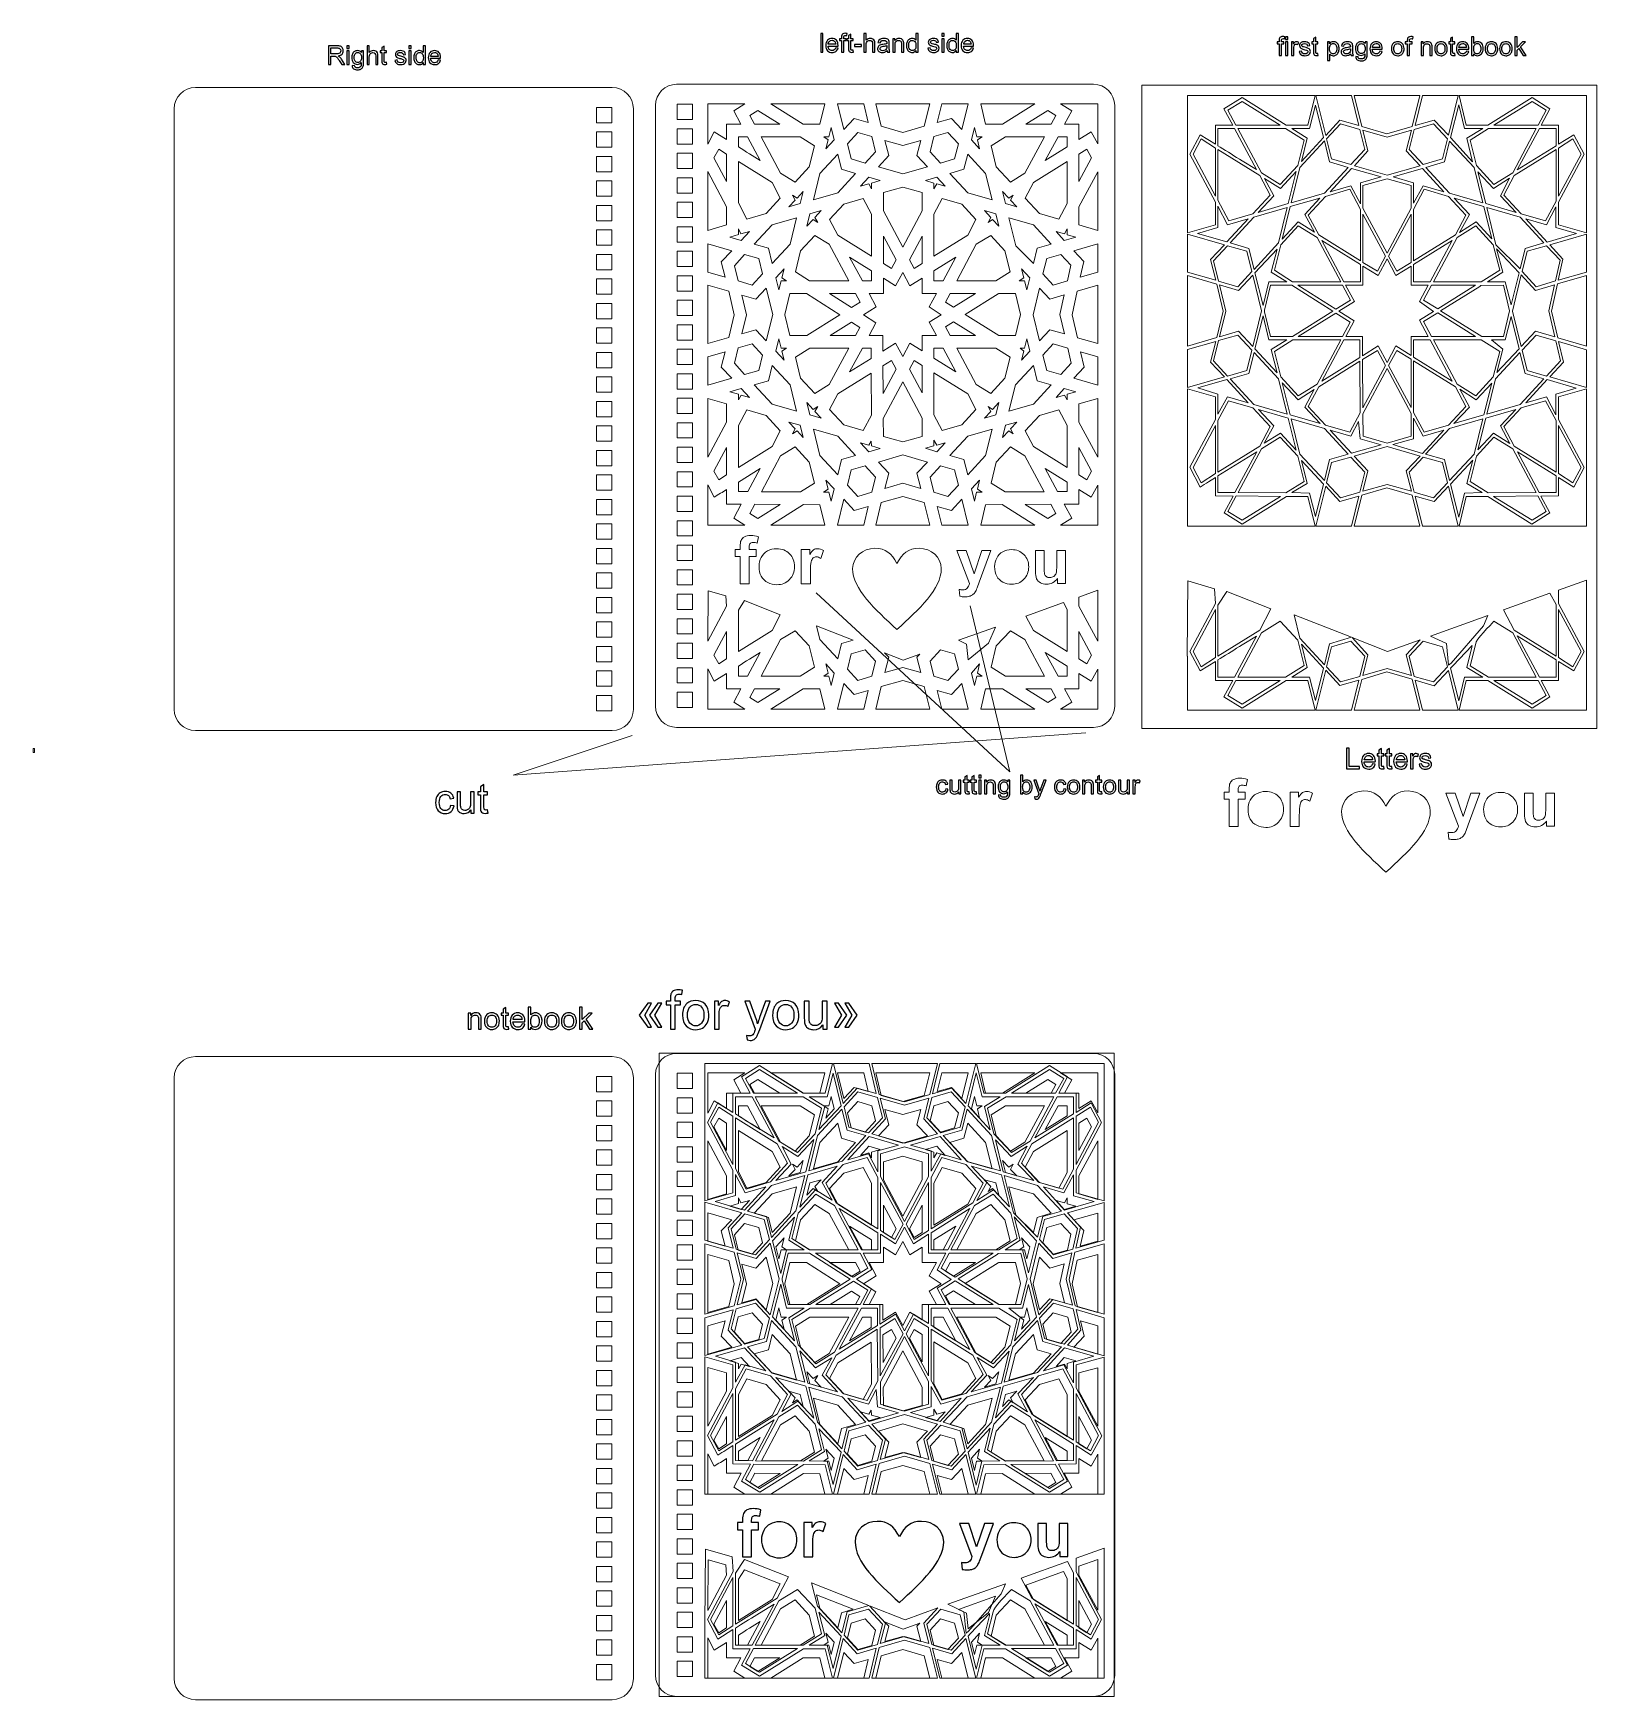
# Model space of a CAD drawing. Header units: centimetres. Extents: x -12.3 to 38.8, y -41.7 to 12.7.
import ezdxf

# ---------------------------------------------------------------- set-up
doc = ezdxf.new("R2010")
doc.units = ezdxf.units.CM
doc.header["$MEASUREMENT"] = 0
doc.layers.add('layer 1', color=7, linetype='Continuous')

msp = doc.modelspace()

# ---------------------------------------------------------------- linework, layer by layer
at = {"layer": 'layer 1', "color": 250, "lineweight": 20}
msp.add_lwpolyline([(-12.29935, -10.77368), (-12.25701, -10.77368), (-12.25701, -10.64668), (-12.29935, -10.64668), (-12.29935, -10.77368)], close=True, dxfattribs=at)
at = {"layer": 'layer 1', "color": 250}
for points, knots in [([(13.41402, 12.09327), (13.41402, 12.09327), (13.41402, 12.69949), (13.41402, 12.69949), (13.41402, 12.69949), (13.41402, 12.69949), (13.48852, 12.69949), (13.48852, 12.69949), (13.48852, 12.69949), (13.48852, 12.69949), (13.48852, 12.09327), (13.48852, 12.09327), (13.48852, 12.09327), (13.48852, 12.09327), (13.41402, 12.09327), (13.41402, 12.09327)], [0, 0, 0, 0, 0.2, 0.2, 0.2, 0.2, 0.4, 0.4, 0.4, 0.4, 0.6, 0.6, 0.6, 0.6, 1, 1, 1, 1]), ([(13.90353, 12.23551), (13.90353, 12.23551), (13.98058, 12.22535), (13.98058, 12.22535), (13.98058, 12.22535), (13.96858, 12.18062), (13.94615, 12.14576), (13.91341, 12.12107), (13.91341, 12.12107), (13.88067, 12.09637), (13.8389, 12.08396), (13.78796, 12.08396), (13.78796, 12.08396), (13.7239, 12.08396), (13.6731, 12.10371), (13.63556, 12.14322), (13.63556, 12.14322), (13.59802, 12.18259), (13.57926, 12.23805), (13.57926, 12.30931), (13.57926, 12.30931), (13.57926, 12.38297), (13.59817, 12.44026), (13.63612, 12.4809), (13.63612, 12.4809), (13.67408, 12.52169), (13.72333, 12.54201), (13.78387, 12.54201), (13.78387, 12.54201), (13.84243, 12.54201), (13.89027, 12.52211), (13.92738, 12.48217), (13.92738, 12.48217), (13.96449, 12.44224), (13.98312, 12.38608), (13.98312, 12.31369), (13.98312, 12.31369), (13.98312, 12.30931), (13.98298, 12.30268), (13.9827, 12.29393), (13.9827, 12.29393), (13.9827, 12.29393), (13.65546, 12.29393), (13.65546, 12.29393), (13.65546, 12.29393), (13.65828, 12.24581), (13.67183, 12.20884), (13.69638, 12.1833), (13.69638, 12.1833), (13.72079, 12.15776), (13.75141, 12.14492), (13.78796, 12.14492), (13.78796, 12.14492), (13.8152, 12.14492), (13.83848, 12.15211), (13.85767, 12.16651), (13.85767, 12.16651), (13.877, 12.1809), (13.89224, 12.2039), (13.90353, 12.23551)], [0, 0, 0, 0, 0.0625, 0.0625, 0.0625, 0.0625, 0.125, 0.125, 0.125, 0.125, 0.1875, 0.1875, 0.1875, 0.1875, 0.25, 0.25, 0.25, 0.25, 0.3125, 0.3125, 0.3125, 0.3125, 0.375, 0.375, 0.375, 0.375, 0.4375, 0.4375, 0.4375, 0.4375, 0.5, 0.5, 0.5, 0.5, 0.5625, 0.5625, 0.5625, 0.5625, 0.625, 0.625, 0.625, 0.625, 0.6875, 0.6875, 0.6875, 0.6875, 0.75, 0.75, 0.75, 0.75, 0.8125, 0.8125, 0.8125, 0.8125, 0.875, 0.875, 0.875, 0.875, 1, 1, 1, 1]), ([(14.09248, 12.09327), (14.09248, 12.09327), (14.09248, 12.47512), (14.09248, 12.47512), (14.09248, 12.47512), (14.09248, 12.47512), (14.02644, 12.47512), (14.02644, 12.47512), (14.02644, 12.47512), (14.02644, 12.47512), (14.02644, 12.53269), (14.02644, 12.53269), (14.02644, 12.53269), (14.02644, 12.53269), (14.09248, 12.53269), (14.09248, 12.53269), (14.09248, 12.53269), (14.09248, 12.53269), (14.09248, 12.57926), (14.09248, 12.57926), (14.09248, 12.57926), (14.09248, 12.60875), (14.09502, 12.63062), (14.10024, 12.64488), (14.10024, 12.64488), (14.10744, 12.66407), (14.11986, 12.67973), (14.13792, 12.69172), (14.13792, 12.69172), (14.15584, 12.70372), (14.1811, 12.70965), (14.21355, 12.70965), (14.21355, 12.70965), (14.23458, 12.70965), (14.25772, 12.70711), (14.28312, 12.70217), (14.28312, 12.70217), (14.28312, 12.70217), (14.27197, 12.63697), (14.27197, 12.63697), (14.27197, 12.63697), (14.25645, 12.63965), (14.24192, 12.64107), (14.22809, 12.64107), (14.22809, 12.64107), (14.20551, 12.64107), (14.18957, 12.63627), (14.18011, 12.62667), (14.18011, 12.62667), (14.1708, 12.61708), (14.16614, 12.59916), (14.16614, 12.57291), (14.16614, 12.57291), (14.16614, 12.57291), (14.16614, 12.53269), (14.16614, 12.53269), (14.16614, 12.53269), (14.16614, 12.53269), (14.25165, 12.53269), (14.25165, 12.53269), (14.25165, 12.53269), (14.25165, 12.53269), (14.25165, 12.47512), (14.25165, 12.47512), (14.25165, 12.47512), (14.25165, 12.47512), (14.16699, 12.47512), (14.16699, 12.47512), (14.16699, 12.47512), (14.16699, 12.47512), (14.16699, 12.09327), (14.16699, 12.09327), (14.16699, 12.09327), (14.16699, 12.09327), (14.09248, 12.09327), (14.09248, 12.09327)], [0, 0, 0, 0, 0.05, 0.05, 0.05, 0.05, 0.1, 0.1, 0.1, 0.1, 0.15, 0.15, 0.15, 0.15, 0.2, 0.2, 0.2, 0.2, 0.25, 0.25, 0.25, 0.25, 0.3, 0.3, 0.3, 0.3, 0.35, 0.35, 0.35, 0.35, 0.4, 0.4, 0.4, 0.4, 0.45, 0.45, 0.45, 0.45, 0.5, 0.5, 0.5, 0.5, 0.55, 0.55, 0.55, 0.55, 0.6, 0.6, 0.6, 0.6, 0.65, 0.65, 0.65, 0.65, 0.7, 0.7, 0.7, 0.7, 0.75, 0.75, 0.75, 0.75, 0.8, 0.8, 0.8, 0.8, 0.85, 0.85, 0.85, 0.85, 0.9, 0.9, 0.9, 0.9, 1, 1, 1, 1]), ([(14.47164, 12.15973), (14.47164, 12.15973), (14.4818, 12.09398), (14.4818, 12.09398), (14.4818, 12.09398), (14.46092, 12.0896), (14.44215, 12.08734), (14.42578, 12.08734), (14.42578, 12.08734), (14.39883, 12.08734), (14.37795, 12.09158), (14.36299, 12.10018), (14.36299, 12.10018), (14.34817, 12.10879), (14.33773, 12.11994), (14.33166, 12.13391), (14.33166, 12.13391), (14.32559, 12.14788), (14.32263, 12.17723), (14.32263, 12.22196), (14.32263, 12.22196), (14.32263, 12.22196), (14.32263, 12.47512), (14.32263, 12.47512), (14.32263, 12.47512), (14.32263, 12.47512), (14.2676, 12.47512), (14.2676, 12.47512), (14.2676, 12.47512), (14.2676, 12.47512), (14.2676, 12.53269), (14.2676, 12.53269), (14.2676, 12.53269), (14.2676, 12.53269), (14.32263, 12.53269), (14.32263, 12.53269), (14.32263, 12.53269), (14.32263, 12.53269), (14.32263, 12.64135), (14.32263, 12.64135), (14.32263, 12.64135), (14.32263, 12.64135), (14.39714, 12.68608), (14.39714, 12.68608), (14.39714, 12.68608), (14.39714, 12.68608), (14.39714, 12.53269), (14.39714, 12.53269), (14.39714, 12.53269), (14.39714, 12.53269), (14.47164, 12.53269), (14.47164, 12.53269), (14.47164, 12.53269), (14.47164, 12.53269), (14.47164, 12.47512), (14.47164, 12.47512), (14.47164, 12.47512), (14.47164, 12.47512), (14.39714, 12.47512), (14.39714, 12.47512), (14.39714, 12.47512), (14.39714, 12.47512), (14.39714, 12.21773), (14.39714, 12.21773), (14.39714, 12.21773), (14.39714, 12.19642), (14.39841, 12.18273), (14.40109, 12.17667), (14.40109, 12.17667), (14.40363, 12.1706), (14.40786, 12.1658), (14.41379, 12.16213), (14.41379, 12.16213), (14.41972, 12.1586), (14.42818, 12.15677), (14.43919, 12.15677), (14.43919, 12.15677), (14.44737, 12.15677), (14.45824, 12.15776), (14.47164, 12.15973)], [0, 0, 0, 0, 0.04761905, 0.04761905, 0.04761905, 0.04761905, 0.0952381, 0.0952381, 0.0952381, 0.0952381, 0.14285714, 0.14285714, 0.14285714, 0.14285714, 0.19047619, 0.19047619, 0.19047619, 0.19047619, 0.23809524, 0.23809524, 0.23809524, 0.23809524, 0.28571429, 0.28571429, 0.28571429, 0.28571429, 0.33333333, 0.33333333, 0.33333333, 0.33333333, 0.38095238, 0.38095238, 0.38095238, 0.38095238, 0.42857143, 0.42857143, 0.42857143, 0.42857143, 0.47619048, 0.47619048, 0.47619048, 0.47619048, 0.52380952, 0.52380952, 0.52380952, 0.52380952, 0.57142857, 0.57142857, 0.57142857, 0.57142857, 0.61904762, 0.61904762, 0.61904762, 0.61904762, 0.66666667, 0.66666667, 0.66666667, 0.66666667, 0.71428571, 0.71428571, 0.71428571, 0.71428571, 0.76190476, 0.76190476, 0.76190476, 0.76190476, 0.80952381, 0.80952381, 0.80952381, 0.80952381, 0.85714286, 0.85714286, 0.85714286, 0.85714286, 0.9047619, 0.9047619, 0.9047619, 0.9047619, 1, 1, 1, 1]), ([(14.8271, 12.09327), (14.8271, 12.09327), (14.8271, 12.69949), (14.8271, 12.69949), (14.8271, 12.69949), (14.8271, 12.69949), (14.90161, 12.69949), (14.90161, 12.69949), (14.90161, 12.69949), (14.90161, 12.69949), (14.90161, 12.48133), (14.90161, 12.48133), (14.90161, 12.48133), (14.93618, 12.52183), (14.97978, 12.54201), (15.03256, 12.54201), (15.03256, 12.54201), (15.06487, 12.54201), (15.09295, 12.53566), (15.11694, 12.52281), (15.11694, 12.52281), (15.14079, 12.50997), (15.15787, 12.49233), (15.16817, 12.46976), (15.16817, 12.46976), (15.17847, 12.44718), (15.18355, 12.4143), (15.18355, 12.3714), (15.18355, 12.3714), (15.18355, 12.3714), (15.18355, 12.09327), (15.18355, 12.09327), (15.18355, 12.09327), (15.18355, 12.09327), (15.10904, 12.09327), (15.10904, 12.09327), (15.10904, 12.09327), (15.10904, 12.09327), (15.10904, 12.37112), (15.10904, 12.37112), (15.10904, 12.37112), (15.10904, 12.40823), (15.101, 12.43532), (15.08505, 12.45226), (15.08505, 12.45226), (15.06897, 12.46919), (15.04639, 12.47766), (15.01704, 12.47766), (15.01704, 12.47766), (14.99516, 12.47766), (14.97456, 12.47201), (14.95523, 12.46058), (14.95523, 12.46058), (14.9359, 12.44915), (14.92221, 12.43363), (14.91388, 12.41402), (14.91388, 12.41402), (14.9057, 12.39454), (14.90161, 12.36759), (14.90161, 12.33316), (14.90161, 12.33316), (14.90161, 12.33316), (14.90161, 12.09327), (14.90161, 12.09327), (14.90161, 12.09327), (14.90161, 12.09327), (14.8271, 12.09327), (14.8271, 12.09327)], [0, 0, 0, 0, 0.05555556, 0.05555556, 0.05555556, 0.05555556, 0.11111111, 0.11111111, 0.11111111, 0.11111111, 0.16666667, 0.16666667, 0.16666667, 0.16666667, 0.22222222, 0.22222222, 0.22222222, 0.22222222, 0.27777778, 0.27777778, 0.27777778, 0.27777778, 0.33333333, 0.33333333, 0.33333333, 0.33333333, 0.38888889, 0.38888889, 0.38888889, 0.38888889, 0.44444444, 0.44444444, 0.44444444, 0.44444444, 0.5, 0.5, 0.5, 0.5, 0.55555556, 0.55555556, 0.55555556, 0.55555556, 0.61111111, 0.61111111, 0.61111111, 0.61111111, 0.66666667, 0.66666667, 0.66666667, 0.66666667, 0.72222222, 0.72222222, 0.72222222, 0.72222222, 0.77777778, 0.77777778, 0.77777778, 0.77777778, 0.83333333, 0.83333333, 0.83333333, 0.83333333, 0.88888889, 0.88888889, 0.88888889, 0.88888889, 1, 1, 1, 1]), ([(15.58501, 12.1483), (15.55735, 12.12474), (15.53068, 12.10823), (15.50514, 12.09849), (15.50514, 12.09849), (15.4796, 12.08875), (15.45223, 12.08396), (15.42287, 12.08396), (15.42287, 12.08396), (15.37461, 12.08396), (15.3375, 12.09567), (15.31154, 12.11923), (15.31154, 12.11923), (15.28557, 12.14266), (15.27259, 12.17272), (15.27259, 12.20926), (15.27259, 12.20926), (15.27259, 12.23071), (15.27753, 12.25033), (15.28727, 12.26811), (15.28727, 12.26811), (15.29714, 12.28589), (15.30998, 12.3), (15.32579, 12.31072), (15.32579, 12.31072), (15.34173, 12.32145), (15.35951, 12.32963), (15.37941, 12.33514), (15.37941, 12.33514), (15.39409, 12.33895), (15.41624, 12.34261), (15.44573, 12.34628), (15.44573, 12.34628), (15.50585, 12.35334), (15.5503, 12.36195), (15.57866, 12.37182), (15.57866, 12.37182), (15.57894, 12.38198), (15.57908, 12.38848), (15.57908, 12.39116), (15.57908, 12.39116), (15.57908, 12.42135), (15.57203, 12.44266), (15.55792, 12.45508), (15.55792, 12.45508), (15.53887, 12.47187), (15.5105, 12.4802), (15.47297, 12.4802), (15.47297, 12.4802), (15.43783, 12.4802), (15.41187, 12.47399), (15.39522, 12.46171), (15.39522, 12.46171), (15.37842, 12.44944), (15.36615, 12.4277), (15.3581, 12.39638), (15.3581, 12.39638), (15.3581, 12.39638), (15.28529, 12.40654), (15.28529, 12.40654), (15.28529, 12.40654), (15.29192, 12.43772), (15.30279, 12.46298), (15.31803, 12.48217), (15.31803, 12.48217), (15.33327, 12.50136), (15.35528, 12.51604), (15.38407, 12.52648), (15.38407, 12.52648), (15.41271, 12.53678), (15.44616, 12.54201), (15.48398, 12.54201), (15.48398, 12.54201), (15.52151, 12.54201), (15.55213, 12.53763), (15.5757, 12.52874), (15.5757, 12.52874), (15.59912, 12.51985), (15.61648, 12.50884), (15.62749, 12.49544), (15.62749, 12.49544), (15.63849, 12.48203), (15.64625, 12.4651), (15.65077, 12.44464), (15.65077, 12.44464), (15.65317, 12.43194), (15.65444, 12.40908), (15.65444, 12.3762), (15.65444, 12.3762), (15.65444, 12.3762), (15.65444, 12.27742), (15.65444, 12.27742), (15.65444, 12.27742), (15.65444, 12.20842), (15.65599, 12.16481), (15.65909, 12.14633), (15.65909, 12.14633), (15.66206, 12.12784), (15.66827, 12.1102), (15.6773, 12.09327), (15.6773, 12.09327), (15.6773, 12.09327), (15.5994, 12.09327), (15.5994, 12.09327), (15.5994, 12.09327), (15.59193, 12.10893), (15.58713, 12.12728), (15.58501, 12.1483)], [0, 0, 0, 0, 0.03571429, 0.03571429, 0.03571429, 0.03571429, 0.07142857, 0.07142857, 0.07142857, 0.07142857, 0.10714286, 0.10714286, 0.10714286, 0.10714286, 0.14285714, 0.14285714, 0.14285714, 0.14285714, 0.17857143, 0.17857143, 0.17857143, 0.17857143, 0.21428571, 0.21428571, 0.21428571, 0.21428571, 0.25, 0.25, 0.25, 0.25, 0.28571429, 0.28571429, 0.28571429, 0.28571429, 0.32142857, 0.32142857, 0.32142857, 0.32142857, 0.35714286, 0.35714286, 0.35714286, 0.35714286, 0.39285714, 0.39285714, 0.39285714, 0.39285714, 0.42857143, 0.42857143, 0.42857143, 0.42857143, 0.46428571, 0.46428571, 0.46428571, 0.46428571, 0.5, 0.5, 0.5, 0.5, 0.53571429, 0.53571429, 0.53571429, 0.53571429, 0.57142857, 0.57142857, 0.57142857, 0.57142857, 0.60714286, 0.60714286, 0.60714286, 0.60714286, 0.64285714, 0.64285714, 0.64285714, 0.64285714, 0.67857143, 0.67857143, 0.67857143, 0.67857143, 0.71428571, 0.71428571, 0.71428571, 0.71428571, 0.75, 0.75, 0.75, 0.75, 0.78571429, 0.78571429, 0.78571429, 0.78571429, 0.82142857, 0.82142857, 0.82142857, 0.82142857, 0.85714286, 0.85714286, 0.85714286, 0.85714286, 0.89285714, 0.89285714, 0.89285714, 0.89285714, 0.92857143, 0.92857143, 0.92857143, 0.92857143, 1, 1, 1, 1]), ([(15.76888, 12.09327), (15.76888, 12.09327), (15.76888, 12.53269), (15.76888, 12.53269), (15.76888, 12.53269), (15.76888, 12.53269), (15.83577, 12.53269), (15.83577, 12.53269), (15.83577, 12.53269), (15.83577, 12.53269), (15.83577, 12.47032), (15.83577, 12.47032), (15.83577, 12.47032), (15.86794, 12.51816), (15.91451, 12.54201), (15.97533, 12.54201), (15.97533, 12.54201), (16.00186, 12.54201), (16.02613, 12.53721), (16.04828, 12.52775), (16.04828, 12.52775), (16.07044, 12.5183), (16.08709, 12.50574), (16.09809, 12.49036), (16.09809, 12.49036), (16.1091, 12.47498), (16.11686, 12.45663), (16.12124, 12.43547), (16.12124, 12.43547), (16.12392, 12.42164), (16.12533, 12.39751), (16.12533, 12.36308), (16.12533, 12.36308), (16.12533, 12.36308), (16.12533, 12.09327), (16.12533, 12.09327), (16.12533, 12.09327), (16.12533, 12.09327), (16.05082, 12.09327), (16.05082, 12.09327), (16.05082, 12.09327), (16.05082, 12.09327), (16.05082, 12.36025), (16.05082, 12.36025), (16.05082, 12.36025), (16.05082, 12.39059), (16.048, 12.41331), (16.04221, 12.42827), (16.04221, 12.42827), (16.03643, 12.44323), (16.02613, 12.45522), (16.01145, 12.46425), (16.01145, 12.46425), (15.99678, 12.47314), (15.97942, 12.47766), (15.95966, 12.47766), (15.95966, 12.47766), (15.92805, 12.47766), (15.90082, 12.46764), (15.87782, 12.44746), (15.87782, 12.44746), (15.85482, 12.42742), (15.84339, 12.38918), (15.84339, 12.33302), (15.84339, 12.33302), (15.84339, 12.33302), (15.84339, 12.09327), (15.84339, 12.09327), (15.84339, 12.09327), (15.84339, 12.09327), (15.76888, 12.09327), (15.76888, 12.09327)], [0, 0, 0, 0, 0.05263158, 0.05263158, 0.05263158, 0.05263158, 0.10526316, 0.10526316, 0.10526316, 0.10526316, 0.15789474, 0.15789474, 0.15789474, 0.15789474, 0.21052632, 0.21052632, 0.21052632, 0.21052632, 0.26315789, 0.26315789, 0.26315789, 0.26315789, 0.31578947, 0.31578947, 0.31578947, 0.31578947, 0.36842105, 0.36842105, 0.36842105, 0.36842105, 0.42105263, 0.42105263, 0.42105263, 0.42105263, 0.47368421, 0.47368421, 0.47368421, 0.47368421, 0.52631579, 0.52631579, 0.52631579, 0.52631579, 0.57894737, 0.57894737, 0.57894737, 0.57894737, 0.63157895, 0.63157895, 0.63157895, 0.63157895, 0.68421053, 0.68421053, 0.68421053, 0.68421053, 0.73684211, 0.73684211, 0.73684211, 0.73684211, 0.78947368, 0.78947368, 0.78947368, 0.78947368, 0.84210526, 0.84210526, 0.84210526, 0.84210526, 0.89473684, 0.89473684, 0.89473684, 0.89473684, 1, 1, 1, 1]), ([(16.5234, 12.09327), (16.5234, 12.09327), (16.5234, 12.14901), (16.5234, 12.14901), (16.5234, 12.14901), (16.49561, 12.10569), (16.45468, 12.08396), (16.40064, 12.08396), (16.40064, 12.08396), (16.36564, 12.08396), (16.33347, 12.09355), (16.30426, 12.11288), (16.30426, 12.11288), (16.27491, 12.13208), (16.25219, 12.15903), (16.23596, 12.19346), (16.23596, 12.19346), (16.21987, 12.22803), (16.21183, 12.26768), (16.21183, 12.31256), (16.21183, 12.31256), (16.21183, 12.3563), (16.21917, 12.39595), (16.2337, 12.43166), (16.2337, 12.43166), (16.24838, 12.46722), (16.27025, 12.49459), (16.29946, 12.5135), (16.29946, 12.5135), (16.32853, 12.53255), (16.36127, 12.54201), (16.39725, 12.54201), (16.39725, 12.54201), (16.42378, 12.54201), (16.44735, 12.53636), (16.46795, 12.52521), (16.46795, 12.52521), (16.48855, 12.51406), (16.50534, 12.49939), (16.51832, 12.48147), (16.51832, 12.48147), (16.51832, 12.48147), (16.51832, 12.69949), (16.51832, 12.69949), (16.51832, 12.69949), (16.51832, 12.69949), (16.59283, 12.69949), (16.59283, 12.69949), (16.59283, 12.69949), (16.59283, 12.69949), (16.59283, 12.09327), (16.59283, 12.09327), (16.59283, 12.09327), (16.59283, 12.09327), (16.5234, 12.09327), (16.5234, 12.09327)], [0, 0, 0, 0, 0.06666667, 0.06666667, 0.06666667, 0.06666667, 0.13333333, 0.13333333, 0.13333333, 0.13333333, 0.2, 0.2, 0.2, 0.2, 0.26666667, 0.26666667, 0.26666667, 0.26666667, 0.33333333, 0.33333333, 0.33333333, 0.33333333, 0.4, 0.4, 0.4, 0.4, 0.46666667, 0.46666667, 0.46666667, 0.46666667, 0.53333333, 0.53333333, 0.53333333, 0.53333333, 0.6, 0.6, 0.6, 0.6, 0.66666667, 0.66666667, 0.66666667, 0.66666667, 0.73333333, 0.73333333, 0.73333333, 0.73333333, 0.8, 0.8, 0.8, 0.8, 0.86666667, 0.86666667, 0.86666667, 0.86666667, 1, 1, 1, 1]), ([(16.91626, 12.2245), (16.91626, 12.2245), (16.98992, 12.23636), (16.98992, 12.23636), (16.98992, 12.23636), (16.99401, 12.20686), (17.00558, 12.18429), (17.02449, 12.16848), (17.02449, 12.16848), (17.0434, 12.15282), (17.06993, 12.14492), (17.10379, 12.14492), (17.10379, 12.14492), (17.13808, 12.14492), (17.16348, 12.15183), (17.18014, 12.1658), (17.18014, 12.1658), (17.19665, 12.17963), (17.20497, 12.196), (17.20497, 12.21477), (17.20497, 12.21477), (17.20497, 12.23156), (17.19749, 12.24482), (17.18268, 12.25442), (17.18268, 12.25442), (17.17223, 12.26105), (17.14683, 12.26938), (17.10648, 12.27968), (17.10648, 12.27968), (17.05201, 12.29337), (17.01433, 12.30522), (16.99316, 12.31524), (16.99316, 12.31524), (16.97214, 12.3254), (16.95619, 12.33923), (16.94533, 12.35701), (16.94533, 12.35701), (16.93446, 12.37465), (16.92896, 12.39426), (16.92896, 12.41571), (16.92896, 12.41571), (16.92896, 12.43532), (16.93347, 12.45339), (16.94236, 12.47004), (16.94236, 12.47004), (16.95139, 12.48669), (16.96353, 12.50052), (16.97891, 12.51152), (16.97891, 12.51152), (16.99048, 12.51999), (17.00629, 12.52719), (17.02618, 12.53312), (17.02618, 12.53312), (17.04622, 12.53904), (17.06753, 12.54201), (17.09039, 12.54201), (17.09039, 12.54201), (17.12482, 12.54201), (17.15502, 12.53707), (17.18098, 12.52705), (17.18098, 12.52705), (17.20709, 12.51717), (17.22628, 12.50362), (17.2387, 12.48669), (17.2387, 12.48669), (17.25097, 12.46961), (17.25958, 12.4469), (17.26424, 12.41839), (17.26424, 12.41839), (17.26424, 12.41839), (17.19142, 12.40823), (17.19142, 12.40823), (17.19142, 12.40823), (17.18818, 12.43109), (17.17858, 12.44901), (17.16278, 12.46185), (17.16278, 12.46185), (17.14697, 12.47469), (17.12468, 12.48104), (17.09575, 12.48104), (17.09575, 12.48104), (17.06174, 12.48104), (17.03733, 12.4754), (17.0228, 12.46411), (17.0228, 12.46411), (17.00826, 12.45282), (17.00092, 12.43956), (17.00092, 12.42446), (17.00092, 12.42446), (17.00092, 12.41486), (17.00389, 12.40611), (17.00995, 12.39835), (17.00995, 12.39835), (17.01602, 12.39045), (17.02548, 12.38382), (17.03846, 12.3786), (17.03846, 12.3786), (17.04594, 12.37578), (17.06767, 12.36943), (17.10408, 12.35955), (17.10408, 12.35955), (17.15657, 12.34558), (17.19326, 12.33401), (17.21414, 12.32512), (17.21414, 12.32512), (17.23503, 12.31623), (17.2514, 12.3031), (17.26325, 12.28617), (17.26325, 12.28617), (17.27524, 12.2691), (17.28117, 12.24793), (17.28117, 12.22253), (17.28117, 12.22253), (17.28117, 12.19783), (17.27397, 12.17455), (17.25944, 12.15268), (17.25944, 12.15268), (17.24491, 12.13081), (17.22402, 12.11387), (17.19679, 12.10188), (17.19679, 12.10188), (17.16941, 12.08988), (17.13851, 12.08396), (17.10408, 12.08396), (17.10408, 12.08396), (17.04707, 12.08396), (17.00346, 12.09581), (16.97355, 12.11938), (16.97355, 12.11938), (16.94363, 12.14308), (16.92458, 12.17808), (16.91626, 12.2245)], [0, 0, 0, 0, 0.02941176, 0.02941176, 0.02941176, 0.02941176, 0.05882353, 0.05882353, 0.05882353, 0.05882353, 0.08823529, 0.08823529, 0.08823529, 0.08823529, 0.11764706, 0.11764706, 0.11764706, 0.11764706, 0.14705882, 0.14705882, 0.14705882, 0.14705882, 0.17647059, 0.17647059, 0.17647059, 0.17647059, 0.20588235, 0.20588235, 0.20588235, 0.20588235, 0.23529412, 0.23529412, 0.23529412, 0.23529412, 0.26470588, 0.26470588, 0.26470588, 0.26470588, 0.29411765, 0.29411765, 0.29411765, 0.29411765, 0.32352941, 0.32352941, 0.32352941, 0.32352941, 0.35294118, 0.35294118, 0.35294118, 0.35294118, 0.38235294, 0.38235294, 0.38235294, 0.38235294, 0.41176471, 0.41176471, 0.41176471, 0.41176471, 0.44117647, 0.44117647, 0.44117647, 0.44117647, 0.47058824, 0.47058824, 0.47058824, 0.47058824, 0.5, 0.5, 0.5, 0.5, 0.52941176, 0.52941176, 0.52941176, 0.52941176, 0.55882353, 0.55882353, 0.55882353, 0.55882353, 0.58823529, 0.58823529, 0.58823529, 0.58823529, 0.61764706, 0.61764706, 0.61764706, 0.61764706, 0.64705882, 0.64705882, 0.64705882, 0.64705882, 0.67647059, 0.67647059, 0.67647059, 0.67647059, 0.70588235, 0.70588235, 0.70588235, 0.70588235, 0.73529412, 0.73529412, 0.73529412, 0.73529412, 0.76470588, 0.76470588, 0.76470588, 0.76470588, 0.79411765, 0.79411765, 0.79411765, 0.79411765, 0.82352941, 0.82352941, 0.82352941, 0.82352941, 0.85294118, 0.85294118, 0.85294118, 0.85294118, 0.88235294, 0.88235294, 0.88235294, 0.88235294, 0.91176471, 0.91176471, 0.91176471, 0.91176471, 0.94117647, 0.94117647, 0.94117647, 0.94117647, 1, 1, 1, 1]), ([(17.36923, 12.61482), (17.36923, 12.61482), (17.36923, 12.69949), (17.36923, 12.69949), (17.36923, 12.69949), (17.36923, 12.69949), (17.44374, 12.69949), (17.44374, 12.69949), (17.44374, 12.69949), (17.44374, 12.69949), (17.44374, 12.61482), (17.44374, 12.61482), (17.44374, 12.61482), (17.44374, 12.61482), (17.36923, 12.61482), (17.36923, 12.61482)], [0, 0, 0, 0, 0.2, 0.2, 0.2, 0.2, 0.4, 0.4, 0.4, 0.4, 0.6, 0.6, 0.6, 0.6, 1, 1, 1, 1]), ([(17.36923, 12.09327), (17.36923, 12.09327), (17.36923, 12.53269), (17.36923, 12.53269), (17.36923, 12.53269), (17.36923, 12.53269), (17.44374, 12.53269), (17.44374, 12.53269), (17.44374, 12.53269), (17.44374, 12.53269), (17.44374, 12.09327), (17.44374, 12.09327), (17.44374, 12.09327), (17.44374, 12.09327), (17.36923, 12.09327), (17.36923, 12.09327)], [0, 0, 0, 0, 0.2, 0.2, 0.2, 0.2, 0.4, 0.4, 0.4, 0.4, 0.6, 0.6, 0.6, 0.6, 1, 1, 1, 1]), ([(17.84096, 12.09327), (17.84096, 12.09327), (17.84096, 12.14901), (17.84096, 12.14901), (17.84096, 12.14901), (17.81317, 12.10569), (17.77224, 12.08396), (17.7182, 12.08396), (17.7182, 12.08396), (17.6832, 12.08396), (17.65103, 12.09355), (17.62182, 12.11288), (17.62182, 12.11288), (17.59247, 12.13208), (17.56975, 12.15903), (17.55352, 12.19346), (17.55352, 12.19346), (17.53743, 12.22803), (17.52939, 12.26768), (17.52939, 12.31256), (17.52939, 12.31256), (17.52939, 12.3563), (17.53673, 12.39595), (17.55126, 12.43166), (17.55126, 12.43166), (17.56594, 12.46722), (17.58781, 12.49459), (17.61702, 12.5135), (17.61702, 12.5135), (17.64609, 12.53255), (17.67883, 12.54201), (17.71481, 12.54201), (17.71481, 12.54201), (17.74134, 12.54201), (17.76491, 12.53636), (17.78551, 12.52521), (17.78551, 12.52521), (17.80611, 12.51406), (17.8229, 12.49939), (17.83588, 12.48147), (17.83588, 12.48147), (17.83588, 12.48147), (17.83588, 12.69949), (17.83588, 12.69949), (17.83588, 12.69949), (17.83588, 12.69949), (17.91039, 12.69949), (17.91039, 12.69949), (17.91039, 12.69949), (17.91039, 12.69949), (17.91039, 12.09327), (17.91039, 12.09327), (17.91039, 12.09327), (17.91039, 12.09327), (17.84096, 12.09327), (17.84096, 12.09327)], [0, 0, 0, 0, 0.06666667, 0.06666667, 0.06666667, 0.06666667, 0.13333333, 0.13333333, 0.13333333, 0.13333333, 0.2, 0.2, 0.2, 0.2, 0.26666667, 0.26666667, 0.26666667, 0.26666667, 0.33333333, 0.33333333, 0.33333333, 0.33333333, 0.4, 0.4, 0.4, 0.4, 0.46666667, 0.46666667, 0.46666667, 0.46666667, 0.53333333, 0.53333333, 0.53333333, 0.53333333, 0.6, 0.6, 0.6, 0.6, 0.66666667, 0.66666667, 0.66666667, 0.66666667, 0.73333333, 0.73333333, 0.73333333, 0.73333333, 0.8, 0.8, 0.8, 0.8, 0.86666667, 0.86666667, 0.86666667, 0.86666667, 1, 1, 1, 1]), ([(18.32794, 12.23551), (18.32794, 12.23551), (18.40499, 12.22535), (18.40499, 12.22535), (18.40499, 12.22535), (18.39299, 12.18062), (18.37056, 12.14576), (18.33782, 12.12107), (18.33782, 12.12107), (18.30508, 12.09637), (18.26331, 12.08396), (18.21237, 12.08396), (18.21237, 12.08396), (18.14831, 12.08396), (18.09751, 12.10371), (18.05997, 12.14322), (18.05997, 12.14322), (18.02243, 12.18259), (18.00367, 12.23805), (18.00367, 12.30931), (18.00367, 12.30931), (18.00367, 12.38297), (18.02258, 12.44026), (18.06053, 12.4809), (18.06053, 12.4809), (18.09849, 12.52169), (18.14774, 12.54201), (18.20828, 12.54201), (18.20828, 12.54201), (18.26684, 12.54201), (18.31468, 12.52211), (18.35179, 12.48217), (18.35179, 12.48217), (18.3889, 12.44224), (18.40753, 12.38608), (18.40753, 12.31369), (18.40753, 12.31369), (18.40753, 12.30931), (18.40739, 12.30268), (18.40711, 12.29393), (18.40711, 12.29393), (18.40711, 12.29393), (18.07987, 12.29393), (18.07987, 12.29393), (18.07987, 12.29393), (18.08269, 12.24581), (18.09624, 12.20884), (18.12079, 12.1833), (18.12079, 12.1833), (18.1452, 12.15776), (18.17582, 12.14492), (18.21237, 12.14492), (18.21237, 12.14492), (18.23961, 12.14492), (18.26289, 12.15211), (18.28208, 12.16651), (18.28208, 12.16651), (18.30141, 12.1809), (18.31665, 12.2039), (18.32794, 12.23551)], [0, 0, 0, 0, 0.0625, 0.0625, 0.0625, 0.0625, 0.125, 0.125, 0.125, 0.125, 0.1875, 0.1875, 0.1875, 0.1875, 0.25, 0.25, 0.25, 0.25, 0.3125, 0.3125, 0.3125, 0.3125, 0.375, 0.375, 0.375, 0.375, 0.4375, 0.4375, 0.4375, 0.4375, 0.5, 0.5, 0.5, 0.5, 0.5625, 0.5625, 0.5625, 0.5625, 0.625, 0.625, 0.625, 0.625, 0.6875, 0.6875, 0.6875, 0.6875, 0.75, 0.75, 0.75, 0.75, 0.8125, 0.8125, 0.8125, 0.8125, 0.875, 0.875, 0.875, 0.875, 1, 1, 1, 1]), ([(28.3841, 11.98758), (28.3841, 11.98758), (28.3841, 12.36943), (28.3841, 12.36943), (28.3841, 12.36943), (28.3841, 12.36943), (28.31806, 12.36943), (28.31806, 12.36943), (28.31806, 12.36943), (28.31806, 12.36943), (28.31806, 12.427), (28.31806, 12.427), (28.31806, 12.427), (28.31806, 12.427), (28.3841, 12.427), (28.3841, 12.427), (28.3841, 12.427), (28.3841, 12.427), (28.3841, 12.46948), (28.3841, 12.46948), (28.3841, 12.46948), (28.3841, 12.51294), (28.39356, 12.54624), (28.41233, 12.56924), (28.41233, 12.56924), (28.43109, 12.59238), (28.46073, 12.60396), (28.50137, 12.60396), (28.50137, 12.60396), (28.52874, 12.60396), (28.554, 12.60085), (28.57714, 12.59464), (28.57714, 12.59464), (28.57714, 12.59464), (28.56557, 12.53185), (28.56557, 12.53185), (28.56557, 12.53185), (28.5509, 12.53425), (28.53749, 12.53538), (28.52536, 12.53538), (28.52536, 12.53538), (28.49967, 12.53538), (28.48204, 12.5303), (28.47272, 12.52014), (28.47272, 12.52014), (28.46327, 12.50998), (28.45861, 12.48839), (28.45861, 12.45537), (28.45861, 12.45537), (28.45861, 12.45537), (28.45861, 12.427), (28.45861, 12.427), (28.45861, 12.427), (28.45861, 12.427), (28.54412, 12.427), (28.54412, 12.427), (28.54412, 12.427), (28.54412, 12.427), (28.54412, 12.36943), (28.54412, 12.36943), (28.54412, 12.36943), (28.54412, 12.36943), (28.45861, 12.36943), (28.45861, 12.36943), (28.45861, 12.36943), (28.45861, 12.36943), (28.45861, 11.98758), (28.45861, 11.98758), (28.45861, 11.98758), (28.45861, 11.98758), (28.3841, 11.98758), (28.3841, 11.98758)], [0, 0, 0, 0, 0.05263158, 0.05263158, 0.05263158, 0.05263158, 0.10526316, 0.10526316, 0.10526316, 0.10526316, 0.15789474, 0.15789474, 0.15789474, 0.15789474, 0.21052632, 0.21052632, 0.21052632, 0.21052632, 0.26315789, 0.26315789, 0.26315789, 0.26315789, 0.31578947, 0.31578947, 0.31578947, 0.31578947, 0.36842105, 0.36842105, 0.36842105, 0.36842105, 0.42105263, 0.42105263, 0.42105263, 0.42105263, 0.47368421, 0.47368421, 0.47368421, 0.47368421, 0.52631579, 0.52631579, 0.52631579, 0.52631579, 0.57894737, 0.57894737, 0.57894737, 0.57894737, 0.63157895, 0.63157895, 0.63157895, 0.63157895, 0.68421053, 0.68421053, 0.68421053, 0.68421053, 0.73684211, 0.73684211, 0.73684211, 0.73684211, 0.78947368, 0.78947368, 0.78947368, 0.78947368, 0.84210526, 0.84210526, 0.84210526, 0.84210526, 0.89473684, 0.89473684, 0.89473684, 0.89473684, 1, 1, 1, 1]), ([(28.59916, 12.50913), (28.59916, 12.50913), (28.59916, 12.5938), (28.59916, 12.5938), (28.59916, 12.5938), (28.59916, 12.5938), (28.67366, 12.5938), (28.67366, 12.5938), (28.67366, 12.5938), (28.67366, 12.5938), (28.67366, 12.50913), (28.67366, 12.50913), (28.67366, 12.50913), (28.67366, 12.50913), (28.59916, 12.50913), (28.59916, 12.50913)], [0, 0, 0, 0, 0.2, 0.2, 0.2, 0.2, 0.4, 0.4, 0.4, 0.4, 0.6, 0.6, 0.6, 0.6, 1, 1, 1, 1]), ([(29.65496, 12.05404), (29.65496, 12.05404), (29.66512, 11.98829), (29.66512, 11.98829), (29.66512, 11.98829), (29.64424, 11.98391), (29.62547, 11.98165), (29.6091, 11.98165), (29.6091, 11.98165), (29.58215, 11.98165), (29.56127, 11.98589), (29.54631, 11.99449), (29.54631, 11.99449), (29.53149, 12.0031), (29.52105, 12.01425), (29.51498, 12.02822), (29.51498, 12.02822), (29.50891, 12.04219), (29.50595, 12.07154), (29.50595, 12.11627), (29.50595, 12.11627), (29.50595, 12.11627), (29.50595, 12.36943), (29.50595, 12.36943), (29.50595, 12.36943), (29.50595, 12.36943), (29.45092, 12.36943), (29.45092, 12.36943), (29.45092, 12.36943), (29.45092, 12.36943), (29.45092, 12.427), (29.45092, 12.427), (29.45092, 12.427), (29.45092, 12.427), (29.50595, 12.427), (29.50595, 12.427), (29.50595, 12.427), (29.50595, 12.427), (29.50595, 12.53566), (29.50595, 12.53566), (29.50595, 12.53566), (29.50595, 12.53566), (29.58046, 12.58039), (29.58046, 12.58039), (29.58046, 12.58039), (29.58046, 12.58039), (29.58046, 12.427), (29.58046, 12.427), (29.58046, 12.427), (29.58046, 12.427), (29.65496, 12.427), (29.65496, 12.427), (29.65496, 12.427), (29.65496, 12.427), (29.65496, 12.36943), (29.65496, 12.36943), (29.65496, 12.36943), (29.65496, 12.36943), (29.58046, 12.36943), (29.58046, 12.36943), (29.58046, 12.36943), (29.58046, 12.36943), (29.58046, 12.11204), (29.58046, 12.11204), (29.58046, 12.11204), (29.58046, 12.09073), (29.58173, 12.07704), (29.58441, 12.07098), (29.58441, 12.07098), (29.58695, 12.06491), (29.59118, 12.06011), (29.59711, 12.05644), (29.59711, 12.05644), (29.60304, 12.05291), (29.6115, 12.05108), (29.62251, 12.05108), (29.62251, 12.05108), (29.63069, 12.05108), (29.64156, 12.05207), (29.65496, 12.05404)], [0, 0, 0, 0, 0.04761905, 0.04761905, 0.04761905, 0.04761905, 0.0952381, 0.0952381, 0.0952381, 0.0952381, 0.14285714, 0.14285714, 0.14285714, 0.14285714, 0.19047619, 0.19047619, 0.19047619, 0.19047619, 0.23809524, 0.23809524, 0.23809524, 0.23809524, 0.28571429, 0.28571429, 0.28571429, 0.28571429, 0.33333333, 0.33333333, 0.33333333, 0.33333333, 0.38095238, 0.38095238, 0.38095238, 0.38095238, 0.42857143, 0.42857143, 0.42857143, 0.42857143, 0.47619048, 0.47619048, 0.47619048, 0.47619048, 0.52380952, 0.52380952, 0.52380952, 0.52380952, 0.57142857, 0.57142857, 0.57142857, 0.57142857, 0.61904762, 0.61904762, 0.61904762, 0.61904762, 0.66666667, 0.66666667, 0.66666667, 0.66666667, 0.71428571, 0.71428571, 0.71428571, 0.71428571, 0.76190476, 0.76190476, 0.76190476, 0.76190476, 0.80952381, 0.80952381, 0.80952381, 0.80952381, 0.85714286, 0.85714286, 0.85714286, 0.85714286, 0.9047619, 0.9047619, 0.9047619, 0.9047619, 1, 1, 1, 1]), ([(32.57117, 11.98758), (32.57117, 11.98758), (32.57117, 12.36943), (32.57117, 12.36943), (32.57117, 12.36943), (32.57117, 12.36943), (32.50513, 12.36943), (32.50513, 12.36943), (32.50513, 12.36943), (32.50513, 12.36943), (32.50513, 12.427), (32.50513, 12.427), (32.50513, 12.427), (32.50513, 12.427), (32.57117, 12.427), (32.57117, 12.427), (32.57117, 12.427), (32.57117, 12.427), (32.57117, 12.47357), (32.57117, 12.47357), (32.57117, 12.47357), (32.57117, 12.50306), (32.57371, 12.52493), (32.57893, 12.53919), (32.57893, 12.53919), (32.58613, 12.55838), (32.59855, 12.57404), (32.61661, 12.58603), (32.61661, 12.58603), (32.63453, 12.59803), (32.65979, 12.60396), (32.69224, 12.60396), (32.69224, 12.60396), (32.71327, 12.60396), (32.73641, 12.60142), (32.76181, 12.59648), (32.76181, 12.59648), (32.76181, 12.59648), (32.75066, 12.53128), (32.75066, 12.53128), (32.75066, 12.53128), (32.73514, 12.53396), (32.72061, 12.53538), (32.70678, 12.53538), (32.70678, 12.53538), (32.6842, 12.53538), (32.66826, 12.53058), (32.6588, 12.52098), (32.6588, 12.52098), (32.64949, 12.51139), (32.64483, 12.49347), (32.64483, 12.46722), (32.64483, 12.46722), (32.64483, 12.46722), (32.64483, 12.427), (32.64483, 12.427), (32.64483, 12.427), (32.64483, 12.427), (32.73034, 12.427), (32.73034, 12.427), (32.73034, 12.427), (32.73034, 12.427), (32.73034, 12.36943), (32.73034, 12.36943), (32.73034, 12.36943), (32.73034, 12.36943), (32.64568, 12.36943), (32.64568, 12.36943), (32.64568, 12.36943), (32.64568, 12.36943), (32.64568, 11.98758), (32.64568, 11.98758), (32.64568, 11.98758), (32.64568, 11.98758), (32.57117, 11.98758), (32.57117, 11.98758)], [0, 0, 0, 0, 0.05, 0.05, 0.05, 0.05, 0.1, 0.1, 0.1, 0.1, 0.15, 0.15, 0.15, 0.15, 0.2, 0.2, 0.2, 0.2, 0.25, 0.25, 0.25, 0.25, 0.3, 0.3, 0.3, 0.3, 0.35, 0.35, 0.35, 0.35, 0.4, 0.4, 0.4, 0.4, 0.45, 0.45, 0.45, 0.45, 0.5, 0.5, 0.5, 0.5, 0.55, 0.55, 0.55, 0.55, 0.6, 0.6, 0.6, 0.6, 0.65, 0.65, 0.65, 0.65, 0.7, 0.7, 0.7, 0.7, 0.75, 0.75, 0.75, 0.75, 0.8, 0.8, 0.8, 0.8, 0.85, 0.85, 0.85, 0.85, 0.9, 0.9, 0.9, 0.9, 1, 1, 1, 1]), ([(34.12734, 12.05404), (34.12734, 12.05404), (34.1375, 11.98829), (34.1375, 11.98829), (34.1375, 11.98829), (34.11662, 11.98391), (34.09785, 11.98165), (34.08148, 11.98165), (34.08148, 11.98165), (34.05453, 11.98165), (34.03365, 11.98589), (34.01869, 11.99449), (34.01869, 11.99449), (34.00387, 12.0031), (33.99343, 12.01425), (33.98736, 12.02822), (33.98736, 12.02822), (33.98129, 12.04219), (33.97833, 12.07154), (33.97833, 12.11627), (33.97833, 12.11627), (33.97833, 12.11627), (33.97833, 12.36943), (33.97833, 12.36943), (33.97833, 12.36943), (33.97833, 12.36943), (33.9233, 12.36943), (33.9233, 12.36943), (33.9233, 12.36943), (33.9233, 12.36943), (33.9233, 12.427), (33.9233, 12.427), (33.9233, 12.427), (33.9233, 12.427), (33.97833, 12.427), (33.97833, 12.427), (33.97833, 12.427), (33.97833, 12.427), (33.97833, 12.53566), (33.97833, 12.53566), (33.97833, 12.53566), (33.97833, 12.53566), (34.05284, 12.58039), (34.05284, 12.58039), (34.05284, 12.58039), (34.05284, 12.58039), (34.05284, 12.427), (34.05284, 12.427), (34.05284, 12.427), (34.05284, 12.427), (34.12734, 12.427), (34.12734, 12.427), (34.12734, 12.427), (34.12734, 12.427), (34.12734, 12.36943), (34.12734, 12.36943), (34.12734, 12.36943), (34.12734, 12.36943), (34.05284, 12.36943), (34.05284, 12.36943), (34.05284, 12.36943), (34.05284, 12.36943), (34.05284, 12.11204), (34.05284, 12.11204), (34.05284, 12.11204), (34.05284, 12.09073), (34.05411, 12.07704), (34.05679, 12.07098), (34.05679, 12.07098), (34.05933, 12.06491), (34.06356, 12.06011), (34.06949, 12.05644), (34.06949, 12.05644), (34.07542, 12.05291), (34.08388, 12.05108), (34.09489, 12.05108), (34.09489, 12.05108), (34.10307, 12.05108), (34.11394, 12.05207), (34.12734, 12.05404)], [0, 0, 0, 0, 0.04761905, 0.04761905, 0.04761905, 0.04761905, 0.0952381, 0.0952381, 0.0952381, 0.0952381, 0.14285714, 0.14285714, 0.14285714, 0.14285714, 0.19047619, 0.19047619, 0.19047619, 0.19047619, 0.23809524, 0.23809524, 0.23809524, 0.23809524, 0.28571429, 0.28571429, 0.28571429, 0.28571429, 0.33333333, 0.33333333, 0.33333333, 0.33333333, 0.38095238, 0.38095238, 0.38095238, 0.38095238, 0.42857143, 0.42857143, 0.42857143, 0.42857143, 0.47619048, 0.47619048, 0.47619048, 0.47619048, 0.52380952, 0.52380952, 0.52380952, 0.52380952, 0.57142857, 0.57142857, 0.57142857, 0.57142857, 0.61904762, 0.61904762, 0.61904762, 0.61904762, 0.66666667, 0.66666667, 0.66666667, 0.66666667, 0.71428571, 0.71428571, 0.71428571, 0.71428571, 0.76190476, 0.76190476, 0.76190476, 0.76190476, 0.80952381, 0.80952381, 0.80952381, 0.80952381, 0.85714286, 0.85714286, 0.85714286, 0.85714286, 0.9047619, 0.9047619, 0.9047619, 0.9047619, 1, 1, 1, 1]), ([(34.74033, 11.98758), (34.74033, 11.98758), (34.6709, 11.98758), (34.6709, 11.98758), (34.6709, 11.98758), (34.6709, 11.98758), (34.6709, 12.5938), (34.6709, 12.5938), (34.6709, 12.5938), (34.6709, 12.5938), (34.74541, 12.5938), (34.74541, 12.5938), (34.74541, 12.5938), (34.74541, 12.5938), (34.74541, 12.37747), (34.74541, 12.37747), (34.74541, 12.37747), (34.77688, 12.4167), (34.81695, 12.43632), (34.86578, 12.43632), (34.86578, 12.43632), (34.89273, 12.43632), (34.91841, 12.43095), (34.94254, 12.42009), (34.94254, 12.42009), (34.96667, 12.40922), (34.98643, 12.39384), (35.00209, 12.37423), (35.00209, 12.37423), (35.01761, 12.35447), (35.02989, 12.33076), (35.03864, 12.30296), (35.03864, 12.30296), (35.04753, 12.27531), (35.05191, 12.24553), (35.05191, 12.21392), (35.05191, 12.21392), (35.05191, 12.13885), (35.03328, 12.08071), (34.99617, 12.03979), (34.99617, 12.03979), (34.95891, 11.99873), (34.91432, 11.97827), (34.86225, 11.97827), (34.86225, 11.97827), (34.81046, 11.97827), (34.76982, 11.99986), (34.74033, 12.0429), (34.74033, 12.0429), (34.74033, 12.0429), (34.74033, 11.98758), (34.74033, 11.98758)], [0, 0, 0, 0, 0.07142857, 0.07142857, 0.07142857, 0.07142857, 0.14285714, 0.14285714, 0.14285714, 0.14285714, 0.21428571, 0.21428571, 0.21428571, 0.21428571, 0.28571429, 0.28571429, 0.28571429, 0.28571429, 0.35714286, 0.35714286, 0.35714286, 0.35714286, 0.42857143, 0.42857143, 0.42857143, 0.42857143, 0.5, 0.5, 0.5, 0.5, 0.57142857, 0.57142857, 0.57142857, 0.57142857, 0.64285714, 0.64285714, 0.64285714, 0.64285714, 0.71428571, 0.71428571, 0.71428571, 0.71428571, 0.78571429, 0.78571429, 0.78571429, 0.78571429, 0.85714286, 0.85714286, 0.85714286, 0.85714286, 1, 1, 1, 1]), ([(36.0847, 11.98758), (36.0847, 11.98758), (36.0847, 12.5938), (36.0847, 12.5938), (36.0847, 12.5938), (36.0847, 12.5938), (36.15921, 12.5938), (36.15921, 12.5938), (36.15921, 12.5938), (36.15921, 12.5938), (36.15921, 12.2485), (36.15921, 12.2485), (36.15921, 12.2485), (36.15921, 12.2485), (36.33532, 12.427), (36.33532, 12.427), (36.33532, 12.427), (36.33532, 12.427), (36.43155, 12.427), (36.43155, 12.427), (36.43155, 12.427), (36.43155, 12.427), (36.26391, 12.26374), (36.26391, 12.26374), (36.26391, 12.26374), (36.26391, 12.26374), (36.44849, 11.98758), (36.44849, 11.98758), (36.44849, 11.98758), (36.44849, 11.98758), (36.35677, 11.98758), (36.35677, 11.98758), (36.35677, 11.98758), (36.35677, 11.98758), (36.21086, 12.21209), (36.21086, 12.21209), (36.21086, 12.21209), (36.21086, 12.21209), (36.15921, 12.16185), (36.15921, 12.16185), (36.15921, 12.16185), (36.15921, 12.16185), (36.15921, 11.98758), (36.15921, 11.98758), (36.15921, 11.98758), (36.15921, 11.98758), (36.0847, 11.98758), (36.0847, 11.98758)], [0, 0, 0, 0, 0.07692308, 0.07692308, 0.07692308, 0.07692308, 0.15384615, 0.15384615, 0.15384615, 0.15384615, 0.23076923, 0.23076923, 0.23076923, 0.23076923, 0.30769231, 0.30769231, 0.30769231, 0.30769231, 0.38461538, 0.38461538, 0.38461538, 0.38461538, 0.46153846, 0.46153846, 0.46153846, 0.46153846, 0.53846154, 0.53846154, 0.53846154, 0.53846154, 0.61538462, 0.61538462, 0.61538462, 0.61538462, 0.69230769, 0.69230769, 0.69230769, 0.69230769, 0.76923077, 0.76923077, 0.76923077, 0.76923077, 0.84615385, 0.84615385, 0.84615385, 0.84615385, 1, 1, 1, 1]), ([(-2.65998, 11.69648), (-2.65998, 11.69648), (-2.65998, 12.3027), (-2.65998, 12.3027), (-2.65998, 12.3027), (-2.65998, 12.3027), (-2.39131, 12.3027), (-2.39131, 12.3027), (-2.39131, 12.3027), (-2.33726, 12.3027), (-2.2962, 12.29719), (-2.26812, 12.28633), (-2.26812, 12.28633), (-2.24003, 12.27546), (-2.2176, 12.25627), (-2.20081, 12.22875), (-2.20081, 12.22875), (-2.18401, 12.20124), (-2.17569, 12.17076), (-2.17569, 12.13745), (-2.17569, 12.13745), (-2.17569, 12.09441), (-2.18966, 12.05815), (-2.21746, 12.02866), (-2.21746, 12.02866), (-2.24526, 11.99916), (-2.28815, 11.98054), (-2.34629, 11.97249), (-2.34629, 11.97249), (-2.32498, 11.96233), (-2.3089, 11.95217), (-2.29789, 11.9423), (-2.29789, 11.9423), (-2.27447, 11.92085), (-2.25231, 11.8939), (-2.23157, 11.86158), (-2.23157, 11.86158), (-2.23157, 11.86158), (-2.12672, 11.69648), (-2.12672, 11.69648), (-2.12672, 11.69648), (-2.12672, 11.69648), (-2.22691, 11.69648), (-2.22691, 11.69648), (-2.22691, 11.69648), (-2.22691, 11.69648), (-2.30706, 11.82263), (-2.30706, 11.82263), (-2.30706, 11.82263), (-2.33035, 11.85918), (-2.34968, 11.88698), (-2.36478, 11.90631), (-2.36478, 11.90631), (-2.38002, 11.92565), (-2.39356, 11.93905), (-2.40556, 11.94681), (-2.40556, 11.94681), (-2.41741, 11.95443), (-2.42969, 11.95979), (-2.44211, 11.9629), (-2.44211, 11.9629), (-2.45114, 11.96473), (-2.46595, 11.96572), (-2.4867, 11.96572), (-2.4867, 11.96572), (-2.4867, 11.96572), (-2.57955, 11.96572), (-2.57955, 11.96572), (-2.57955, 11.96572), (-2.57955, 11.96572), (-2.57955, 11.69648), (-2.57955, 11.69648), (-2.57955, 11.69648), (-2.57955, 11.69648), (-2.65998, 11.69648), (-2.65998, 11.69648)], [0, 0, 0, 0, 0.05, 0.05, 0.05, 0.05, 0.1, 0.1, 0.1, 0.1, 0.15, 0.15, 0.15, 0.15, 0.2, 0.2, 0.2, 0.2, 0.25, 0.25, 0.25, 0.25, 0.3, 0.3, 0.3, 0.3, 0.35, 0.35, 0.35, 0.35, 0.4, 0.4, 0.4, 0.4, 0.45, 0.45, 0.45, 0.45, 0.5, 0.5, 0.5, 0.5, 0.55, 0.55, 0.55, 0.55, 0.6, 0.6, 0.6, 0.6, 0.65, 0.65, 0.65, 0.65, 0.7, 0.7, 0.7, 0.7, 0.75, 0.75, 0.75, 0.75, 0.8, 0.8, 0.8, 0.8, 0.85, 0.85, 0.85, 0.85, 0.9, 0.9, 0.9, 0.9, 1, 1, 1, 1]), ([(-2.57955, 12.03515), (-2.57955, 12.03515), (-2.40739, 12.03515), (-2.40739, 12.03515), (-2.40739, 12.03515), (-2.3707, 12.03515), (-2.3422, 12.03896), (-2.3216, 12.04658), (-2.3216, 12.04658), (-2.30099, 12.05406), (-2.28533, 12.06619), (-2.27475, 12.08298), (-2.27475, 12.08298), (-2.26402, 12.09964), (-2.25866, 12.1177), (-2.25866, 12.13731), (-2.25866, 12.13731), (-2.25866, 12.16596), (-2.26896, 12.18967), (-2.28971, 12.20815), (-2.28971, 12.20815), (-2.31045, 12.22664), (-2.34319, 12.23581), (-2.38792, 12.23581), (-2.38792, 12.23581), (-2.38792, 12.23581), (-2.57955, 12.23581), (-2.57955, 12.23581), (-2.57955, 12.23581), (-2.57955, 12.23581), (-2.57955, 12.03515), (-2.57955, 12.03515)], [0, 0, 0, 0, 0.11111111, 0.11111111, 0.11111111, 0.11111111, 0.22222222, 0.22222222, 0.22222222, 0.22222222, 0.33333333, 0.33333333, 0.33333333, 0.33333333, 0.44444444, 0.44444444, 0.44444444, 0.44444444, 0.55555556, 0.55555556, 0.55555556, 0.55555556, 0.66666667, 0.66666667, 0.66666667, 0.66666667, 0.77777778, 0.77777778, 0.77777778, 0.77777778, 1, 1, 1, 1]), ([(-2.05955, 12.21803), (-2.05955, 12.21803), (-2.05955, 12.3027), (-2.05955, 12.3027), (-2.05955, 12.3027), (-2.05955, 12.3027), (-1.98504, 12.3027), (-1.98504, 12.3027), (-1.98504, 12.3027), (-1.98504, 12.3027), (-1.98504, 12.21803), (-1.98504, 12.21803), (-1.98504, 12.21803), (-1.98504, 12.21803), (-2.05955, 12.21803), (-2.05955, 12.21803)], [0, 0, 0, 0, 0.2, 0.2, 0.2, 0.2, 0.4, 0.4, 0.4, 0.4, 0.6, 0.6, 0.6, 0.6, 1, 1, 1, 1]), ([(-2.05955, 11.69648), (-2.05955, 11.69648), (-2.05955, 12.1359), (-2.05955, 12.1359), (-2.05955, 12.1359), (-2.05955, 12.1359), (-1.98504, 12.1359), (-1.98504, 12.1359), (-1.98504, 12.1359), (-1.98504, 12.1359), (-1.98504, 11.69648), (-1.98504, 11.69648), (-1.98504, 11.69648), (-1.98504, 11.69648), (-2.05955, 11.69648), (-2.05955, 11.69648)], [0, 0, 0, 0, 0.2, 0.2, 0.2, 0.2, 0.4, 0.4, 0.4, 0.4, 0.6, 0.6, 0.6, 0.6, 1, 1, 1, 1]), ([(-1.88514, 11.66007), (-1.88514, 11.66007), (-1.81317, 11.64991), (-1.81317, 11.64991), (-1.81317, 11.64991), (-1.81021, 11.62762), (-1.80174, 11.61139), (-1.78791, 11.60109), (-1.78791, 11.60109), (-1.76943, 11.5874), (-1.74417, 11.58049), (-1.71213, 11.58049), (-1.71213, 11.58049), (-1.6777, 11.58049), (-1.65103, 11.5874), (-1.63227, 11.60109), (-1.63227, 11.60109), (-1.6135, 11.61478), (-1.6008, 11.63411), (-1.59417, 11.6588), (-1.59417, 11.6588), (-1.59036, 11.6739), (-1.58852, 11.70565), (-1.5888, 11.75405), (-1.5888, 11.75405), (-1.6214, 11.71567), (-1.6619, 11.69648), (-1.71044, 11.69648), (-1.71044, 11.69648), (-1.77084, 11.69648), (-1.81769, 11.71821), (-1.85071, 11.76181), (-1.85071, 11.76181), (-1.88387, 11.80528), (-1.90038, 11.85749), (-1.90038, 11.91831), (-1.90038, 11.91831), (-1.90038, 11.96022), (-1.89276, 11.99888), (-1.87766, 12.0343), (-1.87766, 12.0343), (-1.86256, 12.06972), (-1.84055, 12.09695), (-1.81176, 12.11629), (-1.81176, 12.11629), (-1.78297, 12.13562), (-1.74911, 12.14522), (-1.71016, 12.14522), (-1.71016, 12.14522), (-1.65837, 12.14522), (-1.61561, 12.12405), (-1.58203, 12.08171), (-1.58203, 12.08171), (-1.58203, 12.08171), (-1.58203, 12.1359), (-1.58203, 12.1359), (-1.58203, 12.1359), (-1.58203, 12.1359), (-1.51345, 12.1359), (-1.51345, 12.1359), (-1.51345, 12.1359), (-1.51345, 12.1359), (-1.51345, 11.75645), (-1.51345, 11.75645), (-1.51345, 11.75645), (-1.51345, 11.68801), (-1.52036, 11.63961), (-1.53433, 11.61111), (-1.53433, 11.61111), (-1.54816, 11.5826), (-1.57032, 11.56003), (-1.60037, 11.54351), (-1.60037, 11.54351), (-1.63057, 11.527), (-1.66768, 11.51868), (-1.71171, 11.51868), (-1.71171, 11.51868), (-1.76406, 11.51868), (-1.80626, 11.53039), (-1.83843, 11.55396), (-1.83843, 11.55396), (-1.87074, 11.57738), (-1.88627, 11.6128), (-1.88514, 11.66007)], [0, 0, 0, 0, 0.04545455, 0.04545455, 0.04545455, 0.04545455, 0.09090909, 0.09090909, 0.09090909, 0.09090909, 0.13636364, 0.13636364, 0.13636364, 0.13636364, 0.18181818, 0.18181818, 0.18181818, 0.18181818, 0.22727273, 0.22727273, 0.22727273, 0.22727273, 0.27272727, 0.27272727, 0.27272727, 0.27272727, 0.31818182, 0.31818182, 0.31818182, 0.31818182, 0.36363636, 0.36363636, 0.36363636, 0.36363636, 0.40909091, 0.40909091, 0.40909091, 0.40909091, 0.45454545, 0.45454545, 0.45454545, 0.45454545, 0.5, 0.5, 0.5, 0.5, 0.54545455, 0.54545455, 0.54545455, 0.54545455, 0.59090909, 0.59090909, 0.59090909, 0.59090909, 0.63636364, 0.63636364, 0.63636364, 0.63636364, 0.68181818, 0.68181818, 0.68181818, 0.68181818, 0.72727273, 0.72727273, 0.72727273, 0.72727273, 0.77272727, 0.77272727, 0.77272727, 0.77272727, 0.81818182, 0.81818182, 0.81818182, 0.81818182, 0.86363636, 0.86363636, 0.86363636, 0.86363636, 0.90909091, 0.90909091, 0.90909091, 0.90909091, 1, 1, 1, 1]), ([(-1.82418, 11.92367), (-1.82418, 11.86624), (-1.81275, 11.82433), (-1.78989, 11.79794), (-1.78989, 11.79794), (-1.76689, 11.77155), (-1.73824, 11.75829), (-1.70381, 11.75829), (-1.70381, 11.75829), (-1.66952, 11.75829), (-1.64087, 11.77141), (-1.61759, 11.79766), (-1.61759, 11.79766), (-1.59445, 11.8239), (-1.58288, 11.86511), (-1.58288, 11.92127), (-1.58288, 11.92127), (-1.58288, 11.97489), (-1.59487, 12.01539), (-1.61872, 12.04263), (-1.61872, 12.04263), (-1.64257, 12.06986), (-1.67135, 12.08341), (-1.70494, 12.08341), (-1.70494, 12.08341), (-1.7381, 12.08341), (-1.76618, 12.07), (-1.78946, 12.04319), (-1.78946, 12.04319), (-1.81261, 12.01638), (-1.82418, 11.97659), (-1.82418, 11.92367)], [0, 0, 0, 0, 0.11111111, 0.11111111, 0.11111111, 0.11111111, 0.22222222, 0.22222222, 0.22222222, 0.22222222, 0.33333333, 0.33333333, 0.33333333, 0.33333333, 0.44444444, 0.44444444, 0.44444444, 0.44444444, 0.55555556, 0.55555556, 0.55555556, 0.55555556, 0.66666667, 0.66666667, 0.66666667, 0.66666667, 0.77777778, 0.77777778, 0.77777778, 0.77777778, 1, 1, 1, 1]), ([(-1.40056, 11.69648), (-1.40056, 11.69648), (-1.40056, 12.3027), (-1.40056, 12.3027), (-1.40056, 12.3027), (-1.40056, 12.3027), (-1.32605, 12.3027), (-1.32605, 12.3027), (-1.32605, 12.3027), (-1.32605, 12.3027), (-1.32605, 12.08454), (-1.32605, 12.08454), (-1.32605, 12.08454), (-1.29148, 12.12504), (-1.24788, 12.14522), (-1.1951, 12.14522), (-1.1951, 12.14522), (-1.16279, 12.14522), (-1.13471, 12.13887), (-1.11072, 12.12602), (-1.11072, 12.12602), (-1.08687, 12.11318), (-1.06979, 12.09554), (-1.05949, 12.07297), (-1.05949, 12.07297), (-1.04919, 12.05039), (-1.04411, 12.01751), (-1.04411, 11.97461), (-1.04411, 11.97461), (-1.04411, 11.97461), (-1.04411, 11.69648), (-1.04411, 11.69648), (-1.04411, 11.69648), (-1.04411, 11.69648), (-1.11862, 11.69648), (-1.11862, 11.69648), (-1.11862, 11.69648), (-1.11862, 11.69648), (-1.11862, 11.97433), (-1.11862, 11.97433), (-1.11862, 11.97433), (-1.11862, 12.01144), (-1.12666, 12.03853), (-1.14261, 12.05547), (-1.14261, 12.05547), (-1.15869, 12.0724), (-1.18127, 12.08087), (-1.21062, 12.08087), (-1.21062, 12.08087), (-1.2325, 12.08087), (-1.2531, 12.07522), (-1.27243, 12.06379), (-1.27243, 12.06379), (-1.29176, 12.05236), (-1.30545, 12.03684), (-1.31378, 12.01723), (-1.31378, 12.01723), (-1.32196, 11.99775), (-1.32605, 11.9708), (-1.32605, 11.93637), (-1.32605, 11.93637), (-1.32605, 11.93637), (-1.32605, 11.69648), (-1.32605, 11.69648), (-1.32605, 11.69648), (-1.32605, 11.69648), (-1.40056, 11.69648), (-1.40056, 11.69648)], [0, 0, 0, 0, 0.05555556, 0.05555556, 0.05555556, 0.05555556, 0.11111111, 0.11111111, 0.11111111, 0.11111111, 0.16666667, 0.16666667, 0.16666667, 0.16666667, 0.22222222, 0.22222222, 0.22222222, 0.22222222, 0.27777778, 0.27777778, 0.27777778, 0.27777778, 0.33333333, 0.33333333, 0.33333333, 0.33333333, 0.38888889, 0.38888889, 0.38888889, 0.38888889, 0.44444444, 0.44444444, 0.44444444, 0.44444444, 0.5, 0.5, 0.5, 0.5, 0.55555556, 0.55555556, 0.55555556, 0.55555556, 0.61111111, 0.61111111, 0.61111111, 0.61111111, 0.66666667, 0.66666667, 0.66666667, 0.66666667, 0.72222222, 0.72222222, 0.72222222, 0.72222222, 0.77777778, 0.77777778, 0.77777778, 0.77777778, 0.83333333, 0.83333333, 0.83333333, 0.83333333, 0.88888889, 0.88888889, 0.88888889, 0.88888889, 1, 1, 1, 1]), ([(-0.76796, 11.76294), (-0.76796, 11.76294), (-0.7578, 11.69719), (-0.7578, 11.69719), (-0.7578, 11.69719), (-0.77868, 11.69281), (-0.79745, 11.69055), (-0.81382, 11.69055), (-0.81382, 11.69055), (-0.84077, 11.69055), (-0.86165, 11.69479), (-0.87661, 11.70339), (-0.87661, 11.70339), (-0.89143, 11.712), (-0.90187, 11.72315), (-0.90794, 11.73712), (-0.90794, 11.73712), (-0.91401, 11.75109), (-0.91697, 11.78044), (-0.91697, 11.82517), (-0.91697, 11.82517), (-0.91697, 11.82517), (-0.91697, 12.07833), (-0.91697, 12.07833), (-0.91697, 12.07833), (-0.91697, 12.07833), (-0.972, 12.07833), (-0.972, 12.07833), (-0.972, 12.07833), (-0.972, 12.07833), (-0.972, 12.1359), (-0.972, 12.1359), (-0.972, 12.1359), (-0.972, 12.1359), (-0.91697, 12.1359), (-0.91697, 12.1359), (-0.91697, 12.1359), (-0.91697, 12.1359), (-0.91697, 12.24456), (-0.91697, 12.24456), (-0.91697, 12.24456), (-0.91697, 12.24456), (-0.84246, 12.28929), (-0.84246, 12.28929), (-0.84246, 12.28929), (-0.84246, 12.28929), (-0.84246, 12.1359), (-0.84246, 12.1359), (-0.84246, 12.1359), (-0.84246, 12.1359), (-0.76796, 12.1359), (-0.76796, 12.1359), (-0.76796, 12.1359), (-0.76796, 12.1359), (-0.76796, 12.07833), (-0.76796, 12.07833), (-0.76796, 12.07833), (-0.76796, 12.07833), (-0.84246, 12.07833), (-0.84246, 12.07833), (-0.84246, 12.07833), (-0.84246, 12.07833), (-0.84246, 11.82094), (-0.84246, 11.82094), (-0.84246, 11.82094), (-0.84246, 11.79963), (-0.84119, 11.78594), (-0.83851, 11.77988), (-0.83851, 11.77988), (-0.83597, 11.77381), (-0.83174, 11.76901), (-0.82581, 11.76534), (-0.82581, 11.76534), (-0.81988, 11.76181), (-0.81142, 11.75998), (-0.80041, 11.75998), (-0.80041, 11.75998), (-0.79223, 11.75998), (-0.78136, 11.76097), (-0.76796, 11.76294)], [0, 0, 0, 0, 0.04761905, 0.04761905, 0.04761905, 0.04761905, 0.0952381, 0.0952381, 0.0952381, 0.0952381, 0.14285714, 0.14285714, 0.14285714, 0.14285714, 0.19047619, 0.19047619, 0.19047619, 0.19047619, 0.23809524, 0.23809524, 0.23809524, 0.23809524, 0.28571429, 0.28571429, 0.28571429, 0.28571429, 0.33333333, 0.33333333, 0.33333333, 0.33333333, 0.38095238, 0.38095238, 0.38095238, 0.38095238, 0.42857143, 0.42857143, 0.42857143, 0.42857143, 0.47619048, 0.47619048, 0.47619048, 0.47619048, 0.52380952, 0.52380952, 0.52380952, 0.52380952, 0.57142857, 0.57142857, 0.57142857, 0.57142857, 0.61904762, 0.61904762, 0.61904762, 0.61904762, 0.66666667, 0.66666667, 0.66666667, 0.66666667, 0.71428571, 0.71428571, 0.71428571, 0.71428571, 0.76190476, 0.76190476, 0.76190476, 0.76190476, 0.80952381, 0.80952381, 0.80952381, 0.80952381, 0.85714286, 0.85714286, 0.85714286, 0.85714286, 0.9047619, 0.9047619, 0.9047619, 0.9047619, 1, 1, 1, 1]), ([(-0.48884, 11.82771), (-0.48884, 11.82771), (-0.41518, 11.83957), (-0.41518, 11.83957), (-0.41518, 11.83957), (-0.41109, 11.81007), (-0.39952, 11.7875), (-0.38061, 11.77169), (-0.38061, 11.77169), (-0.3617, 11.75603), (-0.33517, 11.74813), (-0.30131, 11.74813), (-0.30131, 11.74813), (-0.26702, 11.74813), (-0.24162, 11.75504), (-0.22496, 11.76901), (-0.22496, 11.76901), (-0.20845, 11.78284), (-0.20013, 11.79921), (-0.20013, 11.81798), (-0.20013, 11.81798), (-0.20013, 11.83477), (-0.20761, 11.84803), (-0.22242, 11.85763), (-0.22242, 11.85763), (-0.23287, 11.86426), (-0.25827, 11.87259), (-0.29862, 11.88289), (-0.29862, 11.88289), (-0.35309, 11.89658), (-0.39077, 11.90843), (-0.41194, 11.91845), (-0.41194, 11.91845), (-0.43296, 11.92861), (-0.44891, 11.94244), (-0.45977, 11.96022), (-0.45977, 11.96022), (-0.47064, 11.97786), (-0.47614, 11.99747), (-0.47614, 12.01892), (-0.47614, 12.01892), (-0.47614, 12.03853), (-0.47163, 12.0566), (-0.46274, 12.07325), (-0.46274, 12.07325), (-0.45371, 12.0899), (-0.44157, 12.10373), (-0.42619, 12.11473), (-0.42619, 12.11473), (-0.41462, 12.1232), (-0.39881, 12.1304), (-0.37892, 12.13633), (-0.37892, 12.13633), (-0.35888, 12.14225), (-0.33757, 12.14522), (-0.31471, 12.14522), (-0.31471, 12.14522), (-0.28028, 12.14522), (-0.25008, 12.14028), (-0.22412, 12.13026), (-0.22412, 12.13026), (-0.19801, 12.12038), (-0.17882, 12.10683), (-0.1664, 12.0899), (-0.1664, 12.0899), (-0.15413, 12.07282), (-0.14552, 12.05011), (-0.14086, 12.0216), (-0.14086, 12.0216), (-0.14086, 12.0216), (-0.21368, 12.01144), (-0.21368, 12.01144), (-0.21368, 12.01144), (-0.21692, 12.0343), (-0.22652, 12.05222), (-0.24232, 12.06506), (-0.24232, 12.06506), (-0.25813, 12.0779), (-0.28042, 12.08425), (-0.30935, 12.08425), (-0.30935, 12.08425), (-0.34336, 12.08425), (-0.36777, 12.07861), (-0.3823, 12.06732), (-0.3823, 12.06732), (-0.39684, 12.05603), (-0.40418, 12.04277), (-0.40418, 12.02767), (-0.40418, 12.02767), (-0.40418, 12.01807), (-0.40121, 12.00932), (-0.39515, 12.00156), (-0.39515, 12.00156), (-0.38908, 11.99366), (-0.37962, 11.98703), (-0.36664, 11.98181), (-0.36664, 11.98181), (-0.35916, 11.97899), (-0.33743, 11.97264), (-0.30102, 11.96276), (-0.30102, 11.96276), (-0.24853, 11.94879), (-0.21184, 11.93722), (-0.19096, 11.92833), (-0.19096, 11.92833), (-0.17007, 11.91944), (-0.1537, 11.90631), (-0.14185, 11.88938), (-0.14185, 11.88938), (-0.12986, 11.87231), (-0.12393, 11.85114), (-0.12393, 11.82574), (-0.12393, 11.82574), (-0.12393, 11.80104), (-0.13113, 11.77776), (-0.14566, 11.75589), (-0.14566, 11.75589), (-0.16019, 11.73402), (-0.18108, 11.71708), (-0.20831, 11.70509), (-0.20831, 11.70509), (-0.23569, 11.69309), (-0.26659, 11.68717), (-0.30102, 11.68717), (-0.30102, 11.68717), (-0.35803, 11.68717), (-0.40164, 11.69902), (-0.43155, 11.72259), (-0.43155, 11.72259), (-0.46147, 11.74629), (-0.48052, 11.78129), (-0.48884, 11.82771)], [0, 0, 0, 0, 0.02941176, 0.02941176, 0.02941176, 0.02941176, 0.05882353, 0.05882353, 0.05882353, 0.05882353, 0.08823529, 0.08823529, 0.08823529, 0.08823529, 0.11764706, 0.11764706, 0.11764706, 0.11764706, 0.14705882, 0.14705882, 0.14705882, 0.14705882, 0.17647059, 0.17647059, 0.17647059, 0.17647059, 0.20588235, 0.20588235, 0.20588235, 0.20588235, 0.23529412, 0.23529412, 0.23529412, 0.23529412, 0.26470588, 0.26470588, 0.26470588, 0.26470588, 0.29411765, 0.29411765, 0.29411765, 0.29411765, 0.32352941, 0.32352941, 0.32352941, 0.32352941, 0.35294118, 0.35294118, 0.35294118, 0.35294118, 0.38235294, 0.38235294, 0.38235294, 0.38235294, 0.41176471, 0.41176471, 0.41176471, 0.41176471, 0.44117647, 0.44117647, 0.44117647, 0.44117647, 0.47058824, 0.47058824, 0.47058824, 0.47058824, 0.5, 0.5, 0.5, 0.5, 0.52941176, 0.52941176, 0.52941176, 0.52941176, 0.55882353, 0.55882353, 0.55882353, 0.55882353, 0.58823529, 0.58823529, 0.58823529, 0.58823529, 0.61764706, 0.61764706, 0.61764706, 0.61764706, 0.64705882, 0.64705882, 0.64705882, 0.64705882, 0.67647059, 0.67647059, 0.67647059, 0.67647059, 0.70588235, 0.70588235, 0.70588235, 0.70588235, 0.73529412, 0.73529412, 0.73529412, 0.73529412, 0.76470588, 0.76470588, 0.76470588, 0.76470588, 0.79411765, 0.79411765, 0.79411765, 0.79411765, 0.82352941, 0.82352941, 0.82352941, 0.82352941, 0.85294118, 0.85294118, 0.85294118, 0.85294118, 0.88235294, 0.88235294, 0.88235294, 0.88235294, 0.91176471, 0.91176471, 0.91176471, 0.91176471, 0.94117647, 0.94117647, 0.94117647, 0.94117647, 1, 1, 1, 1]), ([(-0.03587, 12.21803), (-0.03587, 12.21803), (-0.03587, 12.3027), (-0.03587, 12.3027), (-0.03587, 12.3027), (-0.03587, 12.3027), (0.03864, 12.3027), (0.03864, 12.3027), (0.03864, 12.3027), (0.03864, 12.3027), (0.03864, 12.21803), (0.03864, 12.21803), (0.03864, 12.21803), (0.03864, 12.21803), (-0.03587, 12.21803), (-0.03587, 12.21803)], [0, 0, 0, 0, 0.2, 0.2, 0.2, 0.2, 0.4, 0.4, 0.4, 0.4, 0.6, 0.6, 0.6, 0.6, 1, 1, 1, 1]), ([(-0.03587, 11.69648), (-0.03587, 11.69648), (-0.03587, 12.1359), (-0.03587, 12.1359), (-0.03587, 12.1359), (-0.03587, 12.1359), (0.03864, 12.1359), (0.03864, 12.1359), (0.03864, 12.1359), (0.03864, 12.1359), (0.03864, 11.69648), (0.03864, 11.69648), (0.03864, 11.69648), (0.03864, 11.69648), (-0.03587, 11.69648), (-0.03587, 11.69648)], [0, 0, 0, 0, 0.2, 0.2, 0.2, 0.2, 0.4, 0.4, 0.4, 0.4, 0.6, 0.6, 0.6, 0.6, 1, 1, 1, 1]), ([(0.43586, 11.69648), (0.43586, 11.69648), (0.43586, 11.75222), (0.43586, 11.75222), (0.43586, 11.75222), (0.40807, 11.7089), (0.36714, 11.68717), (0.3131, 11.68717), (0.3131, 11.68717), (0.2781, 11.68717), (0.24593, 11.69676), (0.21672, 11.71609), (0.21672, 11.71609), (0.18737, 11.73529), (0.16465, 11.76224), (0.14842, 11.79667), (0.14842, 11.79667), (0.13233, 11.83124), (0.12429, 11.87089), (0.12429, 11.91577), (0.12429, 11.91577), (0.12429, 11.95951), (0.13163, 11.99916), (0.14616, 12.03487), (0.14616, 12.03487), (0.16084, 12.07043), (0.18271, 12.0978), (0.21192, 12.11671), (0.21192, 12.11671), (0.24099, 12.13576), (0.27373, 12.14522), (0.30971, 12.14522), (0.30971, 12.14522), (0.33624, 12.14522), (0.35981, 12.13957), (0.38041, 12.12842), (0.38041, 12.12842), (0.40101, 12.11727), (0.4178, 12.1026), (0.43078, 12.08468), (0.43078, 12.08468), (0.43078, 12.08468), (0.43078, 12.3027), (0.43078, 12.3027), (0.43078, 12.3027), (0.43078, 12.3027), (0.50529, 12.3027), (0.50529, 12.3027), (0.50529, 12.3027), (0.50529, 12.3027), (0.50529, 11.69648), (0.50529, 11.69648), (0.50529, 11.69648), (0.50529, 11.69648), (0.43586, 11.69648), (0.43586, 11.69648)], [0, 0, 0, 0, 0.06666667, 0.06666667, 0.06666667, 0.06666667, 0.13333333, 0.13333333, 0.13333333, 0.13333333, 0.2, 0.2, 0.2, 0.2, 0.26666667, 0.26666667, 0.26666667, 0.26666667, 0.33333333, 0.33333333, 0.33333333, 0.33333333, 0.4, 0.4, 0.4, 0.4, 0.46666667, 0.46666667, 0.46666667, 0.46666667, 0.53333333, 0.53333333, 0.53333333, 0.53333333, 0.6, 0.6, 0.6, 0.6, 0.66666667, 0.66666667, 0.66666667, 0.66666667, 0.73333333, 0.73333333, 0.73333333, 0.73333333, 0.8, 0.8, 0.8, 0.8, 0.86666667, 0.86666667, 0.86666667, 0.86666667, 1, 1, 1, 1]), ([(0.20049, 11.91563), (0.20049, 11.85946), (0.21234, 11.81755), (0.23619, 11.78975), (0.23619, 11.78975), (0.2599, 11.76196), (0.28798, 11.74813), (0.32029, 11.74813), (0.32029, 11.74813), (0.35289, 11.74813), (0.38055, 11.76139), (0.40341, 11.78792), (0.40341, 11.78792), (0.42613, 11.81445), (0.43756, 11.85495), (0.43756, 11.90942), (0.43756, 11.90942), (0.43756, 11.96925), (0.42599, 12.01328), (0.4027, 12.04136), (0.4027, 12.04136), (0.37956, 12.06944), (0.35092, 12.08341), (0.31691, 12.08341), (0.31691, 12.08341), (0.28375, 12.08341), (0.25609, 12.07), (0.23379, 12.04305), (0.23379, 12.04305), (0.21164, 12.0161), (0.20049, 11.97362), (0.20049, 11.91563)], [0, 0, 0, 0, 0.11111111, 0.11111111, 0.11111111, 0.11111111, 0.22222222, 0.22222222, 0.22222222, 0.22222222, 0.33333333, 0.33333333, 0.33333333, 0.33333333, 0.44444444, 0.44444444, 0.44444444, 0.44444444, 0.55555556, 0.55555556, 0.55555556, 0.55555556, 0.66666667, 0.66666667, 0.66666667, 0.66666667, 0.77777778, 0.77777778, 0.77777778, 0.77777778, 1, 1, 1, 1]), ([(0.92284, 11.83872), (0.92284, 11.83872), (0.99989, 11.82856), (0.99989, 11.82856), (0.99989, 11.82856), (0.98789, 11.78383), (0.96546, 11.74897), (0.93272, 11.72428), (0.93272, 11.72428), (0.89998, 11.69958), (0.85821, 11.68717), (0.80727, 11.68717), (0.80727, 11.68717), (0.74321, 11.68717), (0.69241, 11.70692), (0.65487, 11.74643), (0.65487, 11.74643), (0.61733, 11.7858), (0.59857, 11.84126), (0.59857, 11.91252), (0.59857, 11.91252), (0.59857, 11.98618), (0.61748, 12.04347), (0.65543, 12.08411), (0.65543, 12.08411), (0.69339, 12.1249), (0.74264, 12.14522), (0.80318, 12.14522), (0.80318, 12.14522), (0.86174, 12.14522), (0.90958, 12.12532), (0.94669, 12.08538), (0.94669, 12.08538), (0.9838, 12.04545), (1.00243, 11.98929), (1.00243, 11.9169), (1.00243, 11.9169), (1.00243, 11.91252), (1.00229, 11.90589), (1.00201, 11.89714), (1.00201, 11.89714), (1.00201, 11.89714), (0.67477, 11.89714), (0.67477, 11.89714), (0.67477, 11.89714), (0.67759, 11.84902), (0.69114, 11.81205), (0.71569, 11.78651), (0.71569, 11.78651), (0.7401, 11.76097), (0.77072, 11.74813), (0.80727, 11.74813), (0.80727, 11.74813), (0.83451, 11.74813), (0.85779, 11.75532), (0.87698, 11.76972), (0.87698, 11.76972), (0.89631, 11.78411), (0.91155, 11.80711), (0.92284, 11.83872)], [0, 0, 0, 0, 0.0625, 0.0625, 0.0625, 0.0625, 0.125, 0.125, 0.125, 0.125, 0.1875, 0.1875, 0.1875, 0.1875, 0.25, 0.25, 0.25, 0.25, 0.3125, 0.3125, 0.3125, 0.3125, 0.375, 0.375, 0.375, 0.375, 0.4375, 0.4375, 0.4375, 0.4375, 0.5, 0.5, 0.5, 0.5, 0.5625, 0.5625, 0.5625, 0.5625, 0.625, 0.625, 0.625, 0.625, 0.6875, 0.6875, 0.6875, 0.6875, 0.75, 0.75, 0.75, 0.75, 0.8125, 0.8125, 0.8125, 0.8125, 0.875, 0.875, 0.875, 0.875, 1, 1, 1, 1]), ([(0.679, 11.9581), (0.679, 11.9581), (0.92369, 11.9581), (0.92369, 11.9581), (0.92369, 11.9581), (0.92044, 11.99507), (0.91099, 12.02273), (0.89561, 12.04122), (0.89561, 12.04122), (0.87204, 12.06986), (0.84128, 12.08425), (0.8036, 12.08425), (0.8036, 12.08425), (0.76945, 12.08425), (0.74081, 12.07282), (0.71752, 12.04996), (0.71752, 12.04996), (0.69438, 12.0271), (0.68154, 11.99648), (0.679, 11.9581)], [0, 0, 0, 0, 0.16666667, 0.16666667, 0.16666667, 0.16666667, 0.33333333, 0.33333333, 0.33333333, 0.33333333, 0.5, 0.5, 0.5, 0.5, 0.66666667, 0.66666667, 0.66666667, 0.66666667, 1, 1, 1, 1]), ([(13.65969, 12.35489), (13.65969, 12.35489), (13.90438, 12.35489), (13.90438, 12.35489), (13.90438, 12.35489), (13.90113, 12.39186), (13.89168, 12.41952), (13.8763, 12.43801), (13.8763, 12.43801), (13.85273, 12.46665), (13.82197, 12.48104), (13.78429, 12.48104), (13.78429, 12.48104), (13.75014, 12.48104), (13.7215, 12.46961), (13.69821, 12.44675), (13.69821, 12.44675), (13.67507, 12.42389), (13.66223, 12.39327), (13.65969, 12.35489)], [0, 0, 0, 0, 0.16666667, 0.16666667, 0.16666667, 0.16666667, 0.33333333, 0.33333333, 0.33333333, 0.33333333, 0.5, 0.5, 0.5, 0.5, 0.66666667, 0.66666667, 0.66666667, 0.66666667, 1, 1, 1, 1]), ([(14.51553, 12.2753), (14.51553, 12.2753), (14.51553, 12.34981), (14.51553, 12.34981), (14.51553, 12.34981), (14.51553, 12.34981), (14.74582, 12.34981), (14.74582, 12.34981), (14.74582, 12.34981), (14.74582, 12.34981), (14.74582, 12.2753), (14.74582, 12.2753), (14.74582, 12.2753), (14.74582, 12.2753), (14.51553, 12.2753), (14.51553, 12.2753)], [0, 0, 0, 0, 0.2, 0.2, 0.2, 0.2, 0.4, 0.4, 0.4, 0.4, 0.6, 0.6, 0.6, 0.6, 1, 1, 1, 1]), ([(15.57908, 12.3134), (15.55199, 12.3024), (15.51135, 12.29308), (15.45716, 12.28546), (15.45716, 12.28546), (15.4264, 12.28109), (15.40467, 12.27615), (15.39197, 12.27065), (15.39197, 12.27065), (15.37927, 12.26514), (15.36953, 12.2571), (15.36262, 12.24666), (15.36262, 12.24666), (15.3557, 12.23608), (15.35218, 12.22436), (15.35218, 12.21138), (15.35218, 12.21138), (15.35218, 12.19177), (15.35966, 12.17526), (15.37475, 12.16213), (15.37475, 12.16213), (15.38985, 12.14901), (15.41187, 12.14238), (15.4408, 12.14238), (15.4408, 12.14238), (15.46944, 12.14238), (15.49498, 12.14859), (15.51742, 12.16114), (15.51742, 12.16114), (15.53971, 12.17356), (15.55622, 12.19064), (15.56667, 12.21223), (15.56667, 12.21223), (15.57471, 12.22902), (15.57866, 12.25371), (15.57866, 12.28631), (15.57866, 12.28631), (15.57866, 12.28631), (15.57908, 12.3134), (15.57908, 12.3134)], [0, 0, 0, 0, 0.09090909, 0.09090909, 0.09090909, 0.09090909, 0.18181818, 0.18181818, 0.18181818, 0.18181818, 0.27272727, 0.27272727, 0.27272727, 0.27272727, 0.36363636, 0.36363636, 0.36363636, 0.36363636, 0.45454545, 0.45454545, 0.45454545, 0.45454545, 0.54545455, 0.54545455, 0.54545455, 0.54545455, 0.63636364, 0.63636364, 0.63636364, 0.63636364, 0.72727273, 0.72727273, 0.72727273, 0.72727273, 0.81818182, 0.81818182, 0.81818182, 0.81818182, 1, 1, 1, 1]), ([(16.28803, 12.31242), (16.28803, 12.25625), (16.29988, 12.21434), (16.32373, 12.18654), (16.32373, 12.18654), (16.34744, 12.15875), (16.37552, 12.14492), (16.40783, 12.14492), (16.40783, 12.14492), (16.44043, 12.14492), (16.46809, 12.15818), (16.49095, 12.18471), (16.49095, 12.18471), (16.51367, 12.21124), (16.5251, 12.25174), (16.5251, 12.30621), (16.5251, 12.30621), (16.5251, 12.36604), (16.51353, 12.41007), (16.49024, 12.43815), (16.49024, 12.43815), (16.4671, 12.46623), (16.43846, 12.4802), (16.40445, 12.4802), (16.40445, 12.4802), (16.37129, 12.4802), (16.34363, 12.46679), (16.32133, 12.43984), (16.32133, 12.43984), (16.29918, 12.41289), (16.28803, 12.37041), (16.28803, 12.31242)], [0, 0, 0, 0, 0.11111111, 0.11111111, 0.11111111, 0.11111111, 0.22222222, 0.22222222, 0.22222222, 0.22222222, 0.33333333, 0.33333333, 0.33333333, 0.33333333, 0.44444444, 0.44444444, 0.44444444, 0.44444444, 0.55555556, 0.55555556, 0.55555556, 0.55555556, 0.66666667, 0.66666667, 0.66666667, 0.66666667, 0.77777778, 0.77777778, 0.77777778, 0.77777778, 1, 1, 1, 1]), ([(17.60559, 12.31242), (17.60559, 12.25625), (17.61744, 12.21434), (17.64129, 12.18654), (17.64129, 12.18654), (17.665, 12.15875), (17.69308, 12.14492), (17.72539, 12.14492), (17.72539, 12.14492), (17.75799, 12.14492), (17.78565, 12.15818), (17.80851, 12.18471), (17.80851, 12.18471), (17.83123, 12.21124), (17.84266, 12.25174), (17.84266, 12.30621), (17.84266, 12.30621), (17.84266, 12.36604), (17.83109, 12.41007), (17.8078, 12.43815), (17.8078, 12.43815), (17.78466, 12.46623), (17.75602, 12.4802), (17.72201, 12.4802), (17.72201, 12.4802), (17.68885, 12.4802), (17.66119, 12.46679), (17.63889, 12.43984), (17.63889, 12.43984), (17.61674, 12.41289), (17.60559, 12.37041), (17.60559, 12.31242)], [0, 0, 0, 0, 0.11111111, 0.11111111, 0.11111111, 0.11111111, 0.22222222, 0.22222222, 0.22222222, 0.22222222, 0.33333333, 0.33333333, 0.33333333, 0.33333333, 0.44444444, 0.44444444, 0.44444444, 0.44444444, 0.55555556, 0.55555556, 0.55555556, 0.55555556, 0.66666667, 0.66666667, 0.66666667, 0.66666667, 0.77777778, 0.77777778, 0.77777778, 0.77777778, 1, 1, 1, 1]), ([(18.0841, 12.35489), (18.0841, 12.35489), (18.32879, 12.35489), (18.32879, 12.35489), (18.32879, 12.35489), (18.32554, 12.39186), (18.31609, 12.41952), (18.30071, 12.43801), (18.30071, 12.43801), (18.27714, 12.46665), (18.24638, 12.48104), (18.2087, 12.48104), (18.2087, 12.48104), (18.17455, 12.48104), (18.14591, 12.46961), (18.12262, 12.44675), (18.12262, 12.44675), (18.09948, 12.42389), (18.08664, 12.39327), (18.0841, 12.35489)], [0, 0, 0, 0, 0.16666667, 0.16666667, 0.16666667, 0.16666667, 0.33333333, 0.33333333, 0.33333333, 0.33333333, 0.5, 0.5, 0.5, 0.5, 0.66666667, 0.66666667, 0.66666667, 0.66666667, 1, 1, 1, 1]), ([(28.59916, 11.98758), (28.59916, 11.98758), (28.59916, 12.427), (28.59916, 12.427), (28.59916, 12.427), (28.59916, 12.427), (28.67366, 12.427), (28.67366, 12.427), (28.67366, 12.427), (28.67366, 12.427), (28.67366, 11.98758), (28.67366, 11.98758), (28.67366, 11.98758), (28.67366, 11.98758), (28.59916, 11.98758), (28.59916, 11.98758)], [0, 0, 0, 0, 0.2, 0.2, 0.2, 0.2, 0.4, 0.4, 0.4, 0.4, 0.6, 0.6, 0.6, 0.6, 1, 1, 1, 1]), ([(28.78712, 11.98758), (28.78712, 11.98758), (28.78712, 12.427), (28.78712, 12.427), (28.78712, 12.427), (28.78712, 12.427), (28.85401, 12.427), (28.85401, 12.427), (28.85401, 12.427), (28.85401, 12.427), (28.85401, 12.35969), (28.85401, 12.35969), (28.85401, 12.35969), (28.87108, 12.39088), (28.88689, 12.41148), (28.90142, 12.42136), (28.90142, 12.42136), (28.91596, 12.43138), (28.9319, 12.43632), (28.94926, 12.43632), (28.94926, 12.43632), (28.97438, 12.43632), (28.99992, 12.42841), (29.02588, 12.41275), (29.02588, 12.41275), (29.02588, 12.41275), (28.99936, 12.34403), (28.99936, 12.34403), (28.99936, 12.34403), (28.98129, 12.35419), (28.96323, 12.35927), (28.94517, 12.35927), (28.94517, 12.35927), (28.92894, 12.35927), (28.91441, 12.35433), (28.90157, 12.34459), (28.90157, 12.34459), (28.88872, 12.33486), (28.87955, 12.32131), (28.87405, 12.30395), (28.87405, 12.30395), (28.86572, 12.27756), (28.86163, 12.24864), (28.86163, 12.21717), (28.86163, 12.21717), (28.86163, 12.21717), (28.86163, 11.98758), (28.86163, 11.98758), (28.86163, 11.98758), (28.86163, 11.98758), (28.78712, 11.98758), (28.78712, 11.98758)], [0, 0, 0, 0, 0.07142857, 0.07142857, 0.07142857, 0.07142857, 0.14285714, 0.14285714, 0.14285714, 0.14285714, 0.21428571, 0.21428571, 0.21428571, 0.21428571, 0.28571429, 0.28571429, 0.28571429, 0.28571429, 0.35714286, 0.35714286, 0.35714286, 0.35714286, 0.42857143, 0.42857143, 0.42857143, 0.42857143, 0.5, 0.5, 0.5, 0.5, 0.57142857, 0.57142857, 0.57142857, 0.57142857, 0.64285714, 0.64285714, 0.64285714, 0.64285714, 0.71428571, 0.71428571, 0.71428571, 0.71428571, 0.78571429, 0.78571429, 0.78571429, 0.78571429, 0.85714286, 0.85714286, 0.85714286, 0.85714286, 1, 1, 1, 1]), ([(29.04028, 12.11881), (29.04028, 12.11881), (29.11394, 12.13067), (29.11394, 12.13067), (29.11394, 12.13067), (29.11803, 12.10117), (29.1296, 12.0786), (29.14851, 12.06279), (29.14851, 12.06279), (29.16742, 12.04713), (29.19395, 12.03923), (29.22781, 12.03923), (29.22781, 12.03923), (29.2621, 12.03923), (29.2875, 12.04614), (29.30416, 12.06011), (29.30416, 12.06011), (29.32067, 12.07394), (29.32899, 12.09031), (29.32899, 12.10908), (29.32899, 12.10908), (29.32899, 12.12587), (29.32151, 12.13913), (29.3067, 12.14873), (29.3067, 12.14873), (29.29625, 12.15536), (29.27085, 12.16369), (29.2305, 12.17399), (29.2305, 12.17399), (29.17603, 12.18768), (29.13835, 12.19953), (29.11718, 12.20955), (29.11718, 12.20955), (29.09616, 12.21971), (29.08021, 12.23354), (29.06935, 12.25132), (29.06935, 12.25132), (29.05848, 12.26896), (29.05298, 12.28857), (29.05298, 12.31002), (29.05298, 12.31002), (29.05298, 12.32963), (29.05749, 12.3477), (29.06638, 12.36435), (29.06638, 12.36435), (29.07541, 12.381), (29.08755, 12.39483), (29.10293, 12.40583), (29.10293, 12.40583), (29.1145, 12.4143), (29.13031, 12.4215), (29.1502, 12.42743), (29.1502, 12.42743), (29.17024, 12.43335), (29.19155, 12.43632), (29.21441, 12.43632), (29.21441, 12.43632), (29.24884, 12.43632), (29.27904, 12.43138), (29.305, 12.42136), (29.305, 12.42136), (29.33111, 12.41148), (29.3503, 12.39793), (29.36272, 12.381), (29.36272, 12.381), (29.37499, 12.36392), (29.3836, 12.34121), (29.38826, 12.3127), (29.38826, 12.3127), (29.38826, 12.3127), (29.31544, 12.30254), (29.31544, 12.30254), (29.31544, 12.30254), (29.3122, 12.3254), (29.3026, 12.34332), (29.2868, 12.35616), (29.2868, 12.35616), (29.27099, 12.369), (29.2487, 12.37535), (29.21977, 12.37535), (29.21977, 12.37535), (29.18576, 12.37535), (29.16135, 12.36971), (29.14682, 12.35842), (29.14682, 12.35842), (29.13228, 12.34713), (29.12494, 12.33387), (29.12494, 12.31877), (29.12494, 12.31877), (29.12494, 12.30917), (29.12791, 12.30042), (29.13397, 12.29266), (29.13397, 12.29266), (29.14004, 12.28476), (29.1495, 12.27813), (29.16248, 12.27291), (29.16248, 12.27291), (29.16996, 12.27009), (29.19169, 12.26374), (29.2281, 12.25386), (29.2281, 12.25386), (29.28059, 12.23989), (29.31728, 12.22832), (29.33816, 12.21943), (29.33816, 12.21943), (29.35905, 12.21054), (29.37542, 12.19741), (29.38727, 12.18048), (29.38727, 12.18048), (29.39926, 12.16341), (29.40519, 12.14224), (29.40519, 12.11684), (29.40519, 12.11684), (29.40519, 12.09214), (29.39799, 12.06886), (29.38346, 12.04699), (29.38346, 12.04699), (29.36893, 12.02512), (29.34804, 12.00818), (29.32081, 11.99619), (29.32081, 11.99619), (29.29343, 11.98419), (29.26253, 11.97827), (29.2281, 11.97827), (29.2281, 11.97827), (29.17109, 11.97827), (29.12748, 11.99012), (29.09757, 12.01369), (29.09757, 12.01369), (29.06765, 12.03739), (29.0486, 12.07239), (29.04028, 12.11881)], [0, 0, 0, 0, 0.02941176, 0.02941176, 0.02941176, 0.02941176, 0.05882353, 0.05882353, 0.05882353, 0.05882353, 0.08823529, 0.08823529, 0.08823529, 0.08823529, 0.11764706, 0.11764706, 0.11764706, 0.11764706, 0.14705882, 0.14705882, 0.14705882, 0.14705882, 0.17647059, 0.17647059, 0.17647059, 0.17647059, 0.20588235, 0.20588235, 0.20588235, 0.20588235, 0.23529412, 0.23529412, 0.23529412, 0.23529412, 0.26470588, 0.26470588, 0.26470588, 0.26470588, 0.29411765, 0.29411765, 0.29411765, 0.29411765, 0.32352941, 0.32352941, 0.32352941, 0.32352941, 0.35294118, 0.35294118, 0.35294118, 0.35294118, 0.38235294, 0.38235294, 0.38235294, 0.38235294, 0.41176471, 0.41176471, 0.41176471, 0.41176471, 0.44117647, 0.44117647, 0.44117647, 0.44117647, 0.47058824, 0.47058824, 0.47058824, 0.47058824, 0.5, 0.5, 0.5, 0.5, 0.52941176, 0.52941176, 0.52941176, 0.52941176, 0.55882353, 0.55882353, 0.55882353, 0.55882353, 0.58823529, 0.58823529, 0.58823529, 0.58823529, 0.61764706, 0.61764706, 0.61764706, 0.61764706, 0.64705882, 0.64705882, 0.64705882, 0.64705882, 0.67647059, 0.67647059, 0.67647059, 0.67647059, 0.70588235, 0.70588235, 0.70588235, 0.70588235, 0.73529412, 0.73529412, 0.73529412, 0.73529412, 0.76470588, 0.76470588, 0.76470588, 0.76470588, 0.79411765, 0.79411765, 0.79411765, 0.79411765, 0.82352941, 0.82352941, 0.82352941, 0.82352941, 0.85294118, 0.85294118, 0.85294118, 0.85294118, 0.88235294, 0.88235294, 0.88235294, 0.88235294, 0.91176471, 0.91176471, 0.91176471, 0.91176471, 0.94117647, 0.94117647, 0.94117647, 0.94117647, 1, 1, 1, 1]), ([(29.96371, 11.81909), (29.96371, 11.81909), (29.96371, 12.427), (29.96371, 12.427), (29.96371, 12.427), (29.96371, 12.427), (30.03144, 12.427), (30.03144, 12.427), (30.03144, 12.427), (30.03144, 12.427), (30.03144, 12.36929), (30.03144, 12.36929), (30.03144, 12.36929), (30.04739, 12.39158), (30.06545, 12.40837), (30.08563, 12.41952), (30.08563, 12.41952), (30.10567, 12.43067), (30.13008, 12.43632), (30.15873, 12.43632), (30.15873, 12.43632), (30.19626, 12.43632), (30.22928, 12.42672), (30.25793, 12.40739), (30.25793, 12.40739), (30.28657, 12.3882), (30.30816, 12.36096), (30.32284, 12.32597), (30.32284, 12.32597), (30.33737, 12.29083), (30.34471, 12.25245), (30.34471, 12.21054), (30.34471, 12.21054), (30.34471, 12.1658), (30.33667, 12.12545), (30.32058, 12.08946), (30.32058, 12.08946), (30.30449, 12.05362), (30.28107, 12.0261), (30.25031, 12.00691), (30.25031, 12.00691), (30.21969, 11.98786), (30.18737, 11.97827), (30.15351, 11.97827), (30.15351, 11.97827), (30.12867, 11.97827), (30.10637, 11.98349), (30.08676, 11.99393), (30.08676, 11.99393), (30.067, 12.00437), (30.05092, 12.0175), (30.03822, 12.03344), (30.03822, 12.03344), (30.03822, 12.03344), (30.03822, 11.81909), (30.03822, 11.81909), (30.03822, 11.81909), (30.03822, 11.81909), (29.96371, 11.81909), (29.96371, 11.81909)], [0, 0, 0, 0, 0.0625, 0.0625, 0.0625, 0.0625, 0.125, 0.125, 0.125, 0.125, 0.1875, 0.1875, 0.1875, 0.1875, 0.25, 0.25, 0.25, 0.25, 0.3125, 0.3125, 0.3125, 0.3125, 0.375, 0.375, 0.375, 0.375, 0.4375, 0.4375, 0.4375, 0.4375, 0.5, 0.5, 0.5, 0.5, 0.5625, 0.5625, 0.5625, 0.5625, 0.625, 0.625, 0.625, 0.625, 0.6875, 0.6875, 0.6875, 0.6875, 0.75, 0.75, 0.75, 0.75, 0.8125, 0.8125, 0.8125, 0.8125, 0.875, 0.875, 0.875, 0.875, 1, 1, 1, 1]), ([(30.03144, 12.20461), (30.03144, 12.14831), (30.04287, 12.10668), (30.06559, 12.07973), (30.06559, 12.07973), (30.08845, 12.05277), (30.11611, 12.03923), (30.14857, 12.03923), (30.14857, 12.03923), (30.18159, 12.03923), (30.20981, 12.0532), (30.23323, 12.08114), (30.23323, 12.08114), (30.2568, 12.10908), (30.26851, 12.15226), (30.26851, 12.21082), (30.26851, 12.21082), (30.26851, 12.2667), (30.25708, 12.30847), (30.23408, 12.33627), (30.23408, 12.33627), (30.21108, 12.36407), (30.1837, 12.37789), (30.15181, 12.37789), (30.15181, 12.37789), (30.1202, 12.37789), (30.09226, 12.36308), (30.06799, 12.33359), (30.06799, 12.33359), (30.04358, 12.30395), (30.03144, 12.26105), (30.03144, 12.20461)], [0, 0, 0, 0, 0.11111111, 0.11111111, 0.11111111, 0.11111111, 0.22222222, 0.22222222, 0.22222222, 0.22222222, 0.33333333, 0.33333333, 0.33333333, 0.33333333, 0.44444444, 0.44444444, 0.44444444, 0.44444444, 0.55555556, 0.55555556, 0.55555556, 0.55555556, 0.66666667, 0.66666667, 0.66666667, 0.66666667, 0.77777778, 0.77777778, 0.77777778, 0.77777778, 1, 1, 1, 1]), ([(30.72162, 12.04261), (30.69396, 12.01905), (30.66729, 12.00254), (30.64175, 11.9928), (30.64175, 11.9928), (30.61621, 11.98306), (30.58884, 11.97827), (30.55948, 11.97827), (30.55948, 11.97827), (30.51122, 11.97827), (30.47411, 11.98998), (30.44815, 12.01354), (30.44815, 12.01354), (30.42218, 12.03697), (30.4092, 12.06703), (30.4092, 12.10357), (30.4092, 12.10357), (30.4092, 12.12502), (30.41414, 12.14464), (30.42388, 12.16242), (30.42388, 12.16242), (30.43375, 12.1802), (30.44659, 12.19431), (30.4624, 12.20503), (30.4624, 12.20503), (30.47834, 12.21576), (30.49612, 12.22394), (30.51602, 12.22945), (30.51602, 12.22945), (30.5307, 12.23326), (30.55285, 12.23692), (30.58234, 12.24059), (30.58234, 12.24059), (30.64246, 12.24765), (30.68691, 12.25626), (30.71527, 12.26613), (30.71527, 12.26613), (30.71555, 12.27629), (30.71569, 12.28279), (30.71569, 12.28547), (30.71569, 12.28547), (30.71569, 12.31566), (30.70864, 12.33697), (30.69453, 12.34939), (30.69453, 12.34939), (30.67548, 12.36618), (30.64711, 12.37451), (30.60958, 12.37451), (30.60958, 12.37451), (30.57444, 12.37451), (30.54848, 12.3683), (30.53183, 12.35602), (30.53183, 12.35602), (30.51503, 12.34375), (30.50276, 12.32201), (30.49471, 12.29069), (30.49471, 12.29069), (30.49471, 12.29069), (30.4219, 12.30085), (30.4219, 12.30085), (30.4219, 12.30085), (30.42853, 12.33203), (30.4394, 12.35729), (30.45464, 12.37648), (30.45464, 12.37648), (30.46988, 12.39567), (30.49189, 12.41035), (30.52068, 12.42079), (30.52068, 12.42079), (30.54932, 12.43109), (30.58277, 12.43632), (30.62059, 12.43632), (30.62059, 12.43632), (30.65812, 12.43632), (30.68874, 12.43194), (30.71231, 12.42305), (30.71231, 12.42305), (30.73573, 12.41416), (30.75309, 12.40315), (30.7641, 12.38975), (30.7641, 12.38975), (30.7751, 12.37634), (30.78286, 12.35941), (30.78738, 12.33895), (30.78738, 12.33895), (30.78978, 12.32625), (30.79105, 12.30339), (30.79105, 12.27051), (30.79105, 12.27051), (30.79105, 12.27051), (30.79105, 12.17173), (30.79105, 12.17173), (30.79105, 12.17173), (30.79105, 12.10273), (30.7926, 12.05912), (30.7957, 12.04064), (30.7957, 12.04064), (30.79867, 12.02215), (30.80488, 12.00451), (30.81391, 11.98758), (30.81391, 11.98758), (30.81391, 11.98758), (30.73601, 11.98758), (30.73601, 11.98758), (30.73601, 11.98758), (30.72854, 12.00324), (30.72374, 12.02159), (30.72162, 12.04261)], [0, 0, 0, 0, 0.03571429, 0.03571429, 0.03571429, 0.03571429, 0.07142857, 0.07142857, 0.07142857, 0.07142857, 0.10714286, 0.10714286, 0.10714286, 0.10714286, 0.14285714, 0.14285714, 0.14285714, 0.14285714, 0.17857143, 0.17857143, 0.17857143, 0.17857143, 0.21428571, 0.21428571, 0.21428571, 0.21428571, 0.25, 0.25, 0.25, 0.25, 0.28571429, 0.28571429, 0.28571429, 0.28571429, 0.32142857, 0.32142857, 0.32142857, 0.32142857, 0.35714286, 0.35714286, 0.35714286, 0.35714286, 0.39285714, 0.39285714, 0.39285714, 0.39285714, 0.42857143, 0.42857143, 0.42857143, 0.42857143, 0.46428571, 0.46428571, 0.46428571, 0.46428571, 0.5, 0.5, 0.5, 0.5, 0.53571429, 0.53571429, 0.53571429, 0.53571429, 0.57142857, 0.57142857, 0.57142857, 0.57142857, 0.60714286, 0.60714286, 0.60714286, 0.60714286, 0.64285714, 0.64285714, 0.64285714, 0.64285714, 0.67857143, 0.67857143, 0.67857143, 0.67857143, 0.71428571, 0.71428571, 0.71428571, 0.71428571, 0.75, 0.75, 0.75, 0.75, 0.78571429, 0.78571429, 0.78571429, 0.78571429, 0.82142857, 0.82142857, 0.82142857, 0.82142857, 0.85714286, 0.85714286, 0.85714286, 0.85714286, 0.89285714, 0.89285714, 0.89285714, 0.89285714, 0.92857143, 0.92857143, 0.92857143, 0.92857143, 1, 1, 1, 1]), ([(30.71569, 12.20771), (30.6886, 12.19671), (30.64796, 12.18739), (30.59377, 12.17977), (30.59377, 12.17977), (30.56301, 12.1754), (30.54128, 12.17046), (30.52858, 12.16496), (30.52858, 12.16496), (30.51588, 12.15945), (30.50614, 12.15141), (30.49923, 12.14097), (30.49923, 12.14097), (30.49231, 12.13039), (30.48879, 12.11867), (30.48879, 12.10569), (30.48879, 12.10569), (30.48879, 12.08608), (30.49627, 12.06957), (30.51136, 12.05644), (30.51136, 12.05644), (30.52646, 12.04332), (30.54848, 12.03669), (30.57741, 12.03669), (30.57741, 12.03669), (30.60605, 12.03669), (30.63159, 12.0429), (30.65403, 12.05545), (30.65403, 12.05545), (30.67632, 12.06787), (30.69283, 12.08495), (30.70328, 12.10654), (30.70328, 12.10654), (30.71132, 12.12333), (30.71527, 12.14802), (30.71527, 12.18062), (30.71527, 12.18062), (30.71527, 12.18062), (30.71569, 12.20771), (30.71569, 12.20771)], [0, 0, 0, 0, 0.09090909, 0.09090909, 0.09090909, 0.09090909, 0.18181818, 0.18181818, 0.18181818, 0.18181818, 0.27272727, 0.27272727, 0.27272727, 0.27272727, 0.36363636, 0.36363636, 0.36363636, 0.36363636, 0.45454545, 0.45454545, 0.45454545, 0.45454545, 0.54545455, 0.54545455, 0.54545455, 0.54545455, 0.63636364, 0.63636364, 0.63636364, 0.63636364, 0.72727273, 0.72727273, 0.72727273, 0.72727273, 0.81818182, 0.81818182, 0.81818182, 0.81818182, 1, 1, 1, 1]), ([(30.8918, 11.95117), (30.8918, 11.95117), (30.96377, 11.94101), (30.96377, 11.94101), (30.96377, 11.94101), (30.96673, 11.91872), (30.9752, 11.90249), (30.98903, 11.89219), (30.98903, 11.89219), (31.00751, 11.8785), (31.03277, 11.87159), (31.06481, 11.87159), (31.06481, 11.87159), (31.09924, 11.87159), (31.12591, 11.8785), (31.14467, 11.89219), (31.14467, 11.89219), (31.16344, 11.90588), (31.17614, 11.92521), (31.18277, 11.9499), (31.18277, 11.9499), (31.18658, 11.965), (31.18842, 11.99675), (31.18814, 12.04515), (31.18814, 12.04515), (31.15554, 12.00677), (31.11504, 11.98758), (31.0665, 11.98758), (31.0665, 11.98758), (31.0061, 11.98758), (30.95925, 12.00931), (30.92623, 12.05291), (30.92623, 12.05291), (30.89307, 12.09638), (30.87656, 12.14859), (30.87656, 12.20941), (30.87656, 12.20941), (30.87656, 12.25132), (30.88418, 12.28998), (30.89928, 12.3254), (30.89928, 12.3254), (30.91438, 12.36082), (30.93639, 12.38805), (30.96518, 12.40739), (30.96518, 12.40739), (30.99397, 12.42672), (31.02783, 12.43632), (31.06678, 12.43632), (31.06678, 12.43632), (31.11857, 12.43632), (31.16133, 12.41515), (31.19491, 12.37281), (31.19491, 12.37281), (31.19491, 12.37281), (31.19491, 12.427), (31.19491, 12.427), (31.19491, 12.427), (31.19491, 12.427), (31.26349, 12.427), (31.26349, 12.427), (31.26349, 12.427), (31.26349, 12.427), (31.26349, 12.04755), (31.26349, 12.04755), (31.26349, 12.04755), (31.26349, 11.97911), (31.25658, 11.93071), (31.24261, 11.90221), (31.24261, 11.90221), (31.22878, 11.8737), (31.20662, 11.85113), (31.17657, 11.83461), (31.17657, 11.83461), (31.14637, 11.8181), (31.10926, 11.80978), (31.06523, 11.80978), (31.06523, 11.80978), (31.01288, 11.80978), (30.97068, 11.82149), (30.93851, 11.84506), (30.93851, 11.84506), (30.9062, 11.86848), (30.89067, 11.9039), (30.8918, 11.95117)], [0, 0, 0, 0, 0.04545455, 0.04545455, 0.04545455, 0.04545455, 0.09090909, 0.09090909, 0.09090909, 0.09090909, 0.13636364, 0.13636364, 0.13636364, 0.13636364, 0.18181818, 0.18181818, 0.18181818, 0.18181818, 0.22727273, 0.22727273, 0.22727273, 0.22727273, 0.27272727, 0.27272727, 0.27272727, 0.27272727, 0.31818182, 0.31818182, 0.31818182, 0.31818182, 0.36363636, 0.36363636, 0.36363636, 0.36363636, 0.40909091, 0.40909091, 0.40909091, 0.40909091, 0.45454545, 0.45454545, 0.45454545, 0.45454545, 0.5, 0.5, 0.5, 0.5, 0.54545455, 0.54545455, 0.54545455, 0.54545455, 0.59090909, 0.59090909, 0.59090909, 0.59090909, 0.63636364, 0.63636364, 0.63636364, 0.63636364, 0.68181818, 0.68181818, 0.68181818, 0.68181818, 0.72727273, 0.72727273, 0.72727273, 0.72727273, 0.77272727, 0.77272727, 0.77272727, 0.77272727, 0.81818182, 0.81818182, 0.81818182, 0.81818182, 0.86363636, 0.86363636, 0.86363636, 0.86363636, 0.90909091, 0.90909091, 0.90909091, 0.90909091, 1, 1, 1, 1]), ([(30.95276, 12.21477), (30.95276, 12.15734), (30.96419, 12.11543), (30.98705, 12.08904), (30.98705, 12.08904), (31.01005, 12.06265), (31.0387, 12.04939), (31.07313, 12.04939), (31.07313, 12.04939), (31.10742, 12.04939), (31.13607, 12.06251), (31.15935, 12.08876), (31.15935, 12.08876), (31.18249, 12.115), (31.19406, 12.15621), (31.19406, 12.21237), (31.19406, 12.21237), (31.19406, 12.26599), (31.18207, 12.30649), (31.15822, 12.33373), (31.15822, 12.33373), (31.13437, 12.36096), (31.10559, 12.37451), (31.072, 12.37451), (31.072, 12.37451), (31.03884, 12.37451), (31.01076, 12.3611), (30.98748, 12.33429), (30.98748, 12.33429), (30.96433, 12.30748), (30.95276, 12.26769), (30.95276, 12.21477)], [0, 0, 0, 0, 0.11111111, 0.11111111, 0.11111111, 0.11111111, 0.22222222, 0.22222222, 0.22222222, 0.22222222, 0.33333333, 0.33333333, 0.33333333, 0.33333333, 0.44444444, 0.44444444, 0.44444444, 0.44444444, 0.55555556, 0.55555556, 0.55555556, 0.55555556, 0.66666667, 0.66666667, 0.66666667, 0.66666667, 0.77777778, 0.77777778, 0.77777778, 0.77777778, 1, 1, 1, 1]), ([(31.6761, 12.12982), (31.6761, 12.12982), (31.75315, 12.11966), (31.75315, 12.11966), (31.75315, 12.11966), (31.74115, 12.07493), (31.71872, 12.04007), (31.68598, 12.01538), (31.68598, 12.01538), (31.65324, 11.99068), (31.61147, 11.97827), (31.56053, 11.97827), (31.56053, 11.97827), (31.49647, 11.97827), (31.44567, 11.99802), (31.40813, 12.03753), (31.40813, 12.03753), (31.37059, 12.0769), (31.35183, 12.13236), (31.35183, 12.20362), (31.35183, 12.20362), (31.35183, 12.27728), (31.37074, 12.33457), (31.40869, 12.37521), (31.40869, 12.37521), (31.44665, 12.416), (31.4959, 12.43632), (31.55644, 12.43632), (31.55644, 12.43632), (31.615, 12.43632), (31.66284, 12.41642), (31.69995, 12.37648), (31.69995, 12.37648), (31.73706, 12.33655), (31.75569, 12.28039), (31.75569, 12.208), (31.75569, 12.208), (31.75569, 12.20362), (31.75555, 12.19699), (31.75527, 12.18824), (31.75527, 12.18824), (31.75527, 12.18824), (31.42803, 12.18824), (31.42803, 12.18824), (31.42803, 12.18824), (31.43085, 12.14012), (31.4444, 12.10315), (31.46895, 12.07761), (31.46895, 12.07761), (31.49336, 12.05207), (31.52398, 12.03923), (31.56053, 12.03923), (31.56053, 12.03923), (31.58777, 12.03923), (31.61105, 12.04642), (31.63024, 12.06082), (31.63024, 12.06082), (31.64957, 12.07521), (31.66481, 12.09821), (31.6761, 12.12982)], [0, 0, 0, 0, 0.0625, 0.0625, 0.0625, 0.0625, 0.125, 0.125, 0.125, 0.125, 0.1875, 0.1875, 0.1875, 0.1875, 0.25, 0.25, 0.25, 0.25, 0.3125, 0.3125, 0.3125, 0.3125, 0.375, 0.375, 0.375, 0.375, 0.4375, 0.4375, 0.4375, 0.4375, 0.5, 0.5, 0.5, 0.5, 0.5625, 0.5625, 0.5625, 0.5625, 0.625, 0.625, 0.625, 0.625, 0.6875, 0.6875, 0.6875, 0.6875, 0.75, 0.75, 0.75, 0.75, 0.8125, 0.8125, 0.8125, 0.8125, 0.875, 0.875, 0.875, 0.875, 1, 1, 1, 1]), ([(31.43226, 12.2492), (31.43226, 12.2492), (31.67695, 12.2492), (31.67695, 12.2492), (31.67695, 12.2492), (31.6737, 12.28617), (31.66425, 12.31383), (31.64887, 12.33232), (31.64887, 12.33232), (31.6253, 12.36096), (31.59454, 12.37535), (31.55686, 12.37535), (31.55686, 12.37535), (31.52271, 12.37535), (31.49407, 12.36392), (31.47078, 12.34106), (31.47078, 12.34106), (31.44764, 12.3182), (31.4348, 12.28758), (31.43226, 12.2492)], [0, 0, 0, 0, 0.16666667, 0.16666667, 0.16666667, 0.16666667, 0.33333333, 0.33333333, 0.33333333, 0.33333333, 0.5, 0.5, 0.5, 0.5, 0.66666667, 0.66666667, 0.66666667, 0.66666667, 1, 1, 1, 1]), ([(32.05456, 12.20729), (32.05456, 12.28843), (32.07714, 12.34854), (32.12243, 12.38763), (32.12243, 12.38763), (32.16011, 12.42009), (32.20626, 12.43632), (32.26058, 12.43632), (32.26058, 12.43632), (32.32084, 12.43632), (32.37023, 12.41656), (32.40861, 12.37705), (32.40861, 12.37705), (32.44685, 12.33768), (32.46604, 12.28307), (32.46604, 12.2135), (32.46604, 12.2135), (32.46604, 12.15706), (32.45758, 12.11275), (32.44064, 12.08043), (32.44064, 12.08043), (32.42371, 12.04812), (32.39901, 12.023), (32.36656, 12.00508), (32.36656, 12.00508), (32.33424, 11.98716), (32.29882, 11.97827), (32.26058, 11.97827), (32.26058, 11.97827), (32.19906, 11.97827), (32.14939, 11.99788), (32.11143, 12.03725), (32.11143, 12.03725), (32.07347, 12.07662), (32.05456, 12.13335), (32.05456, 12.20729)], [0, 0, 0, 0, 0.1, 0.1, 0.1, 0.1, 0.2, 0.2, 0.2, 0.2, 0.3, 0.3, 0.3, 0.3, 0.4, 0.4, 0.4, 0.4, 0.5, 0.5, 0.5, 0.5, 0.6, 0.6, 0.6, 0.6, 0.7, 0.7, 0.7, 0.7, 0.8, 0.8, 0.8, 0.8, 1, 1, 1, 1]), ([(32.13076, 12.20715), (32.13076, 12.15099), (32.14304, 12.10894), (32.16759, 12.08114), (32.16759, 12.08114), (32.19229, 12.0532), (32.22319, 12.03923), (32.26058, 12.03923), (32.26058, 12.03923), (32.29755, 12.03923), (32.32832, 12.0532), (32.35301, 12.08128), (32.35301, 12.08128), (32.37756, 12.10936), (32.38984, 12.15212), (32.38984, 12.20955), (32.38984, 12.20955), (32.38984, 12.26374), (32.37742, 12.3048), (32.35273, 12.3326), (32.35273, 12.3326), (32.32803, 12.36054), (32.29727, 12.37451), (32.26058, 12.37451), (32.26058, 12.37451), (32.22319, 12.37451), (32.19229, 12.36068), (32.16759, 12.33288), (32.16759, 12.33288), (32.14304, 12.30508), (32.13076, 12.26317), (32.13076, 12.20715)], [0, 0, 0, 0, 0.11111111, 0.11111111, 0.11111111, 0.11111111, 0.22222222, 0.22222222, 0.22222222, 0.22222222, 0.33333333, 0.33333333, 0.33333333, 0.33333333, 0.44444444, 0.44444444, 0.44444444, 0.44444444, 0.55555556, 0.55555556, 0.55555556, 0.55555556, 0.66666667, 0.66666667, 0.66666667, 0.66666667, 0.77777778, 0.77777778, 0.77777778, 0.77777778, 1, 1, 1, 1]), ([(33.02385, 11.98758), (33.02385, 11.98758), (33.02385, 12.427), (33.02385, 12.427), (33.02385, 12.427), (33.02385, 12.427), (33.09074, 12.427), (33.09074, 12.427), (33.09074, 12.427), (33.09074, 12.427), (33.09074, 12.36463), (33.09074, 12.36463), (33.09074, 12.36463), (33.12291, 12.41247), (33.16948, 12.43632), (33.2303, 12.43632), (33.2303, 12.43632), (33.25683, 12.43632), (33.2811, 12.43152), (33.30325, 12.42206), (33.30325, 12.42206), (33.32541, 12.41261), (33.34206, 12.40005), (33.35306, 12.38467), (33.35306, 12.38467), (33.36407, 12.36929), (33.37183, 12.35094), (33.37621, 12.32978), (33.37621, 12.32978), (33.37889, 12.31595), (33.3803, 12.29182), (33.3803, 12.25739), (33.3803, 12.25739), (33.3803, 12.25739), (33.3803, 11.98758), (33.3803, 11.98758), (33.3803, 11.98758), (33.3803, 11.98758), (33.30579, 11.98758), (33.30579, 11.98758), (33.30579, 11.98758), (33.30579, 11.98758), (33.30579, 12.25456), (33.30579, 12.25456), (33.30579, 12.25456), (33.30579, 12.2849), (33.30297, 12.30762), (33.29718, 12.32258), (33.29718, 12.32258), (33.2914, 12.33754), (33.2811, 12.34953), (33.26642, 12.35856), (33.26642, 12.35856), (33.25175, 12.36745), (33.23439, 12.37197), (33.21463, 12.37197), (33.21463, 12.37197), (33.18302, 12.37197), (33.15579, 12.36195), (33.13279, 12.34177), (33.13279, 12.34177), (33.10979, 12.32173), (33.09836, 12.28349), (33.09836, 12.22733), (33.09836, 12.22733), (33.09836, 12.22733), (33.09836, 11.98758), (33.09836, 11.98758), (33.09836, 11.98758), (33.09836, 11.98758), (33.02385, 11.98758), (33.02385, 11.98758)], [0, 0, 0, 0, 0.05263158, 0.05263158, 0.05263158, 0.05263158, 0.10526316, 0.10526316, 0.10526316, 0.10526316, 0.15789474, 0.15789474, 0.15789474, 0.15789474, 0.21052632, 0.21052632, 0.21052632, 0.21052632, 0.26315789, 0.26315789, 0.26315789, 0.26315789, 0.31578947, 0.31578947, 0.31578947, 0.31578947, 0.36842105, 0.36842105, 0.36842105, 0.36842105, 0.42105263, 0.42105263, 0.42105263, 0.42105263, 0.47368421, 0.47368421, 0.47368421, 0.47368421, 0.52631579, 0.52631579, 0.52631579, 0.52631579, 0.57894737, 0.57894737, 0.57894737, 0.57894737, 0.63157895, 0.63157895, 0.63157895, 0.63157895, 0.68421053, 0.68421053, 0.68421053, 0.68421053, 0.73684211, 0.73684211, 0.73684211, 0.73684211, 0.78947368, 0.78947368, 0.78947368, 0.78947368, 0.84210526, 0.84210526, 0.84210526, 0.84210526, 0.89473684, 0.89473684, 0.89473684, 0.89473684, 1, 1, 1, 1]), ([(33.4668, 12.20729), (33.4668, 12.28843), (33.48938, 12.34854), (33.53467, 12.38763), (33.53467, 12.38763), (33.57235, 12.42009), (33.6185, 12.43632), (33.67282, 12.43632), (33.67282, 12.43632), (33.73308, 12.43632), (33.78247, 12.41656), (33.82085, 12.37705), (33.82085, 12.37705), (33.85909, 12.33768), (33.87828, 12.28307), (33.87828, 12.2135), (33.87828, 12.2135), (33.87828, 12.15706), (33.86982, 12.11275), (33.85288, 12.08043), (33.85288, 12.08043), (33.83595, 12.04812), (33.81125, 12.023), (33.7788, 12.00508), (33.7788, 12.00508), (33.74648, 11.98716), (33.71106, 11.97827), (33.67282, 11.97827), (33.67282, 11.97827), (33.6113, 11.97827), (33.56163, 11.99788), (33.52367, 12.03725), (33.52367, 12.03725), (33.48571, 12.07662), (33.4668, 12.13335), (33.4668, 12.20729)], [0, 0, 0, 0, 0.1, 0.1, 0.1, 0.1, 0.2, 0.2, 0.2, 0.2, 0.3, 0.3, 0.3, 0.3, 0.4, 0.4, 0.4, 0.4, 0.5, 0.5, 0.5, 0.5, 0.6, 0.6, 0.6, 0.6, 0.7, 0.7, 0.7, 0.7, 0.8, 0.8, 0.8, 0.8, 1, 1, 1, 1]), ([(33.543, 12.20715), (33.543, 12.15099), (33.55528, 12.10894), (33.57983, 12.08114), (33.57983, 12.08114), (33.60453, 12.0532), (33.63543, 12.03923), (33.67282, 12.03923), (33.67282, 12.03923), (33.70979, 12.03923), (33.74056, 12.0532), (33.76525, 12.08128), (33.76525, 12.08128), (33.7898, 12.10936), (33.80208, 12.15212), (33.80208, 12.20955), (33.80208, 12.20955), (33.80208, 12.26374), (33.78966, 12.3048), (33.76497, 12.3326), (33.76497, 12.3326), (33.74027, 12.36054), (33.70951, 12.37451), (33.67282, 12.37451), (33.67282, 12.37451), (33.63543, 12.37451), (33.60453, 12.36068), (33.57983, 12.33288), (33.57983, 12.33288), (33.55528, 12.30508), (33.543, 12.26317), (33.543, 12.20715)], [0, 0, 0, 0, 0.11111111, 0.11111111, 0.11111111, 0.11111111, 0.22222222, 0.22222222, 0.22222222, 0.22222222, 0.33333333, 0.33333333, 0.33333333, 0.33333333, 0.44444444, 0.44444444, 0.44444444, 0.44444444, 0.55555556, 0.55555556, 0.55555556, 0.55555556, 0.66666667, 0.66666667, 0.66666667, 0.66666667, 0.77777778, 0.77777778, 0.77777778, 0.77777778, 1, 1, 1, 1]), ([(34.50058, 12.12982), (34.50058, 12.12982), (34.57763, 12.11966), (34.57763, 12.11966), (34.57763, 12.11966), (34.56563, 12.07493), (34.5432, 12.04007), (34.51046, 12.01538), (34.51046, 12.01538), (34.47772, 11.99068), (34.43595, 11.97827), (34.38501, 11.97827), (34.38501, 11.97827), (34.32095, 11.97827), (34.27015, 11.99802), (34.23261, 12.03753), (34.23261, 12.03753), (34.19507, 12.0769), (34.17631, 12.13236), (34.17631, 12.20362), (34.17631, 12.20362), (34.17631, 12.27728), (34.19522, 12.33457), (34.23317, 12.37521), (34.23317, 12.37521), (34.27113, 12.416), (34.32038, 12.43632), (34.38092, 12.43632), (34.38092, 12.43632), (34.43948, 12.43632), (34.48732, 12.41642), (34.52443, 12.37648), (34.52443, 12.37648), (34.56154, 12.33655), (34.58017, 12.28039), (34.58017, 12.208), (34.58017, 12.208), (34.58017, 12.20362), (34.58003, 12.19699), (34.57975, 12.18824), (34.57975, 12.18824), (34.57975, 12.18824), (34.25251, 12.18824), (34.25251, 12.18824), (34.25251, 12.18824), (34.25533, 12.14012), (34.26888, 12.10315), (34.29343, 12.07761), (34.29343, 12.07761), (34.31784, 12.05207), (34.34846, 12.03923), (34.38501, 12.03923), (34.38501, 12.03923), (34.41225, 12.03923), (34.43553, 12.04642), (34.45472, 12.06082), (34.45472, 12.06082), (34.47405, 12.07521), (34.48929, 12.09821), (34.50058, 12.12982)], [0, 0, 0, 0, 0.0625, 0.0625, 0.0625, 0.0625, 0.125, 0.125, 0.125, 0.125, 0.1875, 0.1875, 0.1875, 0.1875, 0.25, 0.25, 0.25, 0.25, 0.3125, 0.3125, 0.3125, 0.3125, 0.375, 0.375, 0.375, 0.375, 0.4375, 0.4375, 0.4375, 0.4375, 0.5, 0.5, 0.5, 0.5, 0.5625, 0.5625, 0.5625, 0.5625, 0.625, 0.625, 0.625, 0.625, 0.6875, 0.6875, 0.6875, 0.6875, 0.75, 0.75, 0.75, 0.75, 0.8125, 0.8125, 0.8125, 0.8125, 0.875, 0.875, 0.875, 0.875, 1, 1, 1, 1]), ([(34.25674, 12.2492), (34.25674, 12.2492), (34.50143, 12.2492), (34.50143, 12.2492), (34.50143, 12.2492), (34.49818, 12.28617), (34.48873, 12.31383), (34.47335, 12.33232), (34.47335, 12.33232), (34.44978, 12.36096), (34.41902, 12.37535), (34.38134, 12.37535), (34.38134, 12.37535), (34.34719, 12.37535), (34.31855, 12.36392), (34.29526, 12.34106), (34.29526, 12.34106), (34.27212, 12.3182), (34.25928, 12.28758), (34.25674, 12.2492)], [0, 0, 0, 0, 0.16666667, 0.16666667, 0.16666667, 0.16666667, 0.33333333, 0.33333333, 0.33333333, 0.33333333, 0.5, 0.5, 0.5, 0.5, 0.66666667, 0.66666667, 0.66666667, 0.66666667, 1, 1, 1, 1]), ([(34.73948, 12.21054), (34.73948, 12.15804), (34.74668, 12.12008), (34.76093, 12.09666), (34.76093, 12.09666), (34.78436, 12.05842), (34.81597, 12.03923), (34.8559, 12.03923), (34.8559, 12.03923), (34.8885, 12.03923), (34.91658, 12.05334), (34.94014, 12.08156), (34.94014, 12.08156), (34.96385, 12.10978), (34.9757, 12.15183), (34.9757, 12.20771), (34.9757, 12.20771), (34.9757, 12.26501), (34.96442, 12.3072), (34.9417, 12.33443), (34.9417, 12.33443), (34.91898, 12.36167), (34.89146, 12.37535), (34.85929, 12.37535), (34.85929, 12.37535), (34.82669, 12.37535), (34.79861, 12.36124), (34.77504, 12.33302), (34.77504, 12.33302), (34.75134, 12.3048), (34.73948, 12.26402), (34.73948, 12.21054)], [0, 0, 0, 0, 0.11111111, 0.11111111, 0.11111111, 0.11111111, 0.22222222, 0.22222222, 0.22222222, 0.22222222, 0.33333333, 0.33333333, 0.33333333, 0.33333333, 0.44444444, 0.44444444, 0.44444444, 0.44444444, 0.55555556, 0.55555556, 0.55555556, 0.55555556, 0.66666667, 0.66666667, 0.66666667, 0.66666667, 0.77777778, 0.77777778, 0.77777778, 0.77777778, 1, 1, 1, 1]), ([(35.1147, 12.20729), (35.1147, 12.28843), (35.13728, 12.34854), (35.18257, 12.38763), (35.18257, 12.38763), (35.22025, 12.42009), (35.2664, 12.43632), (35.32072, 12.43632), (35.32072, 12.43632), (35.38098, 12.43632), (35.43037, 12.41656), (35.46875, 12.37705), (35.46875, 12.37705), (35.50699, 12.33768), (35.52618, 12.28307), (35.52618, 12.2135), (35.52618, 12.2135), (35.52618, 12.15706), (35.51772, 12.11275), (35.50078, 12.08043), (35.50078, 12.08043), (35.48385, 12.04812), (35.45915, 12.023), (35.4267, 12.00508), (35.4267, 12.00508), (35.39438, 11.98716), (35.35896, 11.97827), (35.32072, 11.97827), (35.32072, 11.97827), (35.2592, 11.97827), (35.20953, 11.99788), (35.17157, 12.03725), (35.17157, 12.03725), (35.13361, 12.07662), (35.1147, 12.13335), (35.1147, 12.20729)], [0, 0, 0, 0, 0.1, 0.1, 0.1, 0.1, 0.2, 0.2, 0.2, 0.2, 0.3, 0.3, 0.3, 0.3, 0.4, 0.4, 0.4, 0.4, 0.5, 0.5, 0.5, 0.5, 0.6, 0.6, 0.6, 0.6, 0.7, 0.7, 0.7, 0.7, 0.8, 0.8, 0.8, 0.8, 1, 1, 1, 1]), ([(35.1909, 12.20715), (35.1909, 12.15099), (35.20318, 12.10894), (35.22773, 12.08114), (35.22773, 12.08114), (35.25243, 12.0532), (35.28333, 12.03923), (35.32072, 12.03923), (35.32072, 12.03923), (35.35769, 12.03923), (35.38846, 12.0532), (35.41315, 12.08128), (35.41315, 12.08128), (35.4377, 12.10936), (35.44998, 12.15212), (35.44998, 12.20955), (35.44998, 12.20955), (35.44998, 12.26374), (35.43756, 12.3048), (35.41287, 12.3326), (35.41287, 12.3326), (35.38817, 12.36054), (35.35741, 12.37451), (35.32072, 12.37451), (35.32072, 12.37451), (35.28333, 12.37451), (35.25243, 12.36068), (35.22773, 12.33288), (35.22773, 12.33288), (35.20318, 12.30508), (35.1909, 12.26317), (35.1909, 12.20715)], [0, 0, 0, 0, 0.11111111, 0.11111111, 0.11111111, 0.11111111, 0.22222222, 0.22222222, 0.22222222, 0.22222222, 0.33333333, 0.33333333, 0.33333333, 0.33333333, 0.44444444, 0.44444444, 0.44444444, 0.44444444, 0.55555556, 0.55555556, 0.55555556, 0.55555556, 0.66666667, 0.66666667, 0.66666667, 0.66666667, 0.77777778, 0.77777778, 0.77777778, 0.77777778, 1, 1, 1, 1]), ([(35.58559, 12.20729), (35.58559, 12.28843), (35.60817, 12.34854), (35.65346, 12.38763), (35.65346, 12.38763), (35.69114, 12.42009), (35.73729, 12.43632), (35.79161, 12.43632), (35.79161, 12.43632), (35.85187, 12.43632), (35.90126, 12.41656), (35.93964, 12.37705), (35.93964, 12.37705), (35.97788, 12.33768), (35.99707, 12.28307), (35.99707, 12.2135), (35.99707, 12.2135), (35.99707, 12.15706), (35.98861, 12.11275), (35.97167, 12.08043), (35.97167, 12.08043), (35.95474, 12.04812), (35.93004, 12.023), (35.89759, 12.00508), (35.89759, 12.00508), (35.86527, 11.98716), (35.82985, 11.97827), (35.79161, 11.97827), (35.79161, 11.97827), (35.73009, 11.97827), (35.68042, 11.99788), (35.64246, 12.03725), (35.64246, 12.03725), (35.6045, 12.07662), (35.58559, 12.13335), (35.58559, 12.20729)], [0, 0, 0, 0, 0.1, 0.1, 0.1, 0.1, 0.2, 0.2, 0.2, 0.2, 0.3, 0.3, 0.3, 0.3, 0.4, 0.4, 0.4, 0.4, 0.5, 0.5, 0.5, 0.5, 0.6, 0.6, 0.6, 0.6, 0.7, 0.7, 0.7, 0.7, 0.8, 0.8, 0.8, 0.8, 1, 1, 1, 1]), ([(35.66179, 12.20715), (35.66179, 12.15099), (35.67407, 12.10894), (35.69862, 12.08114), (35.69862, 12.08114), (35.72332, 12.0532), (35.75422, 12.03923), (35.79161, 12.03923), (35.79161, 12.03923), (35.82858, 12.03923), (35.85935, 12.0532), (35.88404, 12.08128), (35.88404, 12.08128), (35.90859, 12.10936), (35.92087, 12.15212), (35.92087, 12.20955), (35.92087, 12.20955), (35.92087, 12.26374), (35.90845, 12.3048), (35.88376, 12.3326), (35.88376, 12.3326), (35.85906, 12.36054), (35.8283, 12.37451), (35.79161, 12.37451), (35.79161, 12.37451), (35.75422, 12.37451), (35.72332, 12.36068), (35.69862, 12.33288), (35.69862, 12.33288), (35.67407, 12.30508), (35.66179, 12.26317), (35.66179, 12.20715)], [0, 0, 0, 0, 0.11111111, 0.11111111, 0.11111111, 0.11111111, 0.22222222, 0.22222222, 0.22222222, 0.22222222, 0.33333333, 0.33333333, 0.33333333, 0.33333333, 0.44444444, 0.44444444, 0.44444444, 0.44444444, 0.55555556, 0.55555556, 0.55555556, 0.55555556, 0.66666667, 0.66666667, 0.66666667, 0.66666667, 0.77777778, 0.77777778, 0.77777778, 0.77777778, 1, 1, 1, 1]), ([(30.58845, -11.30639), (30.58845, -11.30639), (30.58845, -10.63177), (30.58845, -10.63177), (30.58845, -10.63177), (30.58845, -10.63177), (30.67796, -10.63177), (30.67796, -10.63177), (30.67796, -10.63177), (30.67796, -10.63177), (30.67796, -11.22725), (30.67796, -11.22725), (30.67796, -11.22725), (30.67796, -11.22725), (31.00961, -11.22725), (31.00961, -11.22725), (31.00961, -11.22725), (31.00961, -11.22725), (31.00961, -11.30639), (31.00961, -11.30639), (31.00961, -11.30639), (31.00961, -11.30639), (30.58845, -11.30639), (30.58845, -11.30639)], [0, 0, 0, 0, 0.14285714, 0.14285714, 0.14285714, 0.14285714, 0.28571429, 0.28571429, 0.28571429, 0.28571429, 0.42857143, 0.42857143, 0.42857143, 0.42857143, 0.57142857, 0.57142857, 0.57142857, 0.57142857, 0.71428571, 0.71428571, 0.71428571, 0.71428571, 1, 1, 1, 1]), ([(31.43941, -11.1481), (31.43941, -11.1481), (31.52515, -11.15941), (31.52515, -11.15941), (31.52515, -11.15941), (31.51181, -11.20919), (31.48684, -11.24797), (31.45041, -11.27545), (31.45041, -11.27545), (31.41397, -11.30294), (31.36749, -11.31675), (31.3108, -11.31675), (31.3108, -11.31675), (31.23951, -11.31675), (31.18298, -11.29477), (31.14121, -11.2508), (31.14121, -11.2508), (31.09944, -11.20699), (31.07855, -11.14527), (31.07855, -11.06597), (31.07855, -11.06597), (31.07855, -10.984), (31.09959, -10.92025), (31.14184, -10.87502), (31.14184, -10.87502), (31.18408, -10.82964), (31.23888, -10.80702), (31.30625, -10.80702), (31.30625, -10.80702), (31.37142, -10.80702), (31.42465, -10.82917), (31.46595, -10.87361), (31.46595, -10.87361), (31.50725, -10.91805), (31.52798, -10.98055), (31.52798, -11.0611), (31.52798, -11.0611), (31.52798, -11.06597), (31.52782, -11.07335), (31.52751, -11.08309), (31.52751, -11.08309), (31.52751, -11.08309), (31.16335, -11.08309), (31.16335, -11.08309), (31.16335, -11.08309), (31.16649, -11.13664), (31.18157, -11.17778), (31.20889, -11.2062), (31.20889, -11.2062), (31.23606, -11.23463), (31.27013, -11.24892), (31.3108, -11.24892), (31.3108, -11.24892), (31.34111, -11.24892), (31.36702, -11.24091), (31.38838, -11.22489), (31.38838, -11.22489), (31.40989, -11.20887), (31.42685, -11.18328), (31.43941, -11.1481)], [0, 0, 0, 0, 0.0625, 0.0625, 0.0625, 0.0625, 0.125, 0.125, 0.125, 0.125, 0.1875, 0.1875, 0.1875, 0.1875, 0.25, 0.25, 0.25, 0.25, 0.3125, 0.3125, 0.3125, 0.3125, 0.375, 0.375, 0.375, 0.375, 0.4375, 0.4375, 0.4375, 0.4375, 0.5, 0.5, 0.5, 0.5, 0.5625, 0.5625, 0.5625, 0.5625, 0.625, 0.625, 0.625, 0.625, 0.6875, 0.6875, 0.6875, 0.6875, 0.75, 0.75, 0.75, 0.75, 0.8125, 0.8125, 0.8125, 0.8125, 0.875, 0.875, 0.875, 0.875, 1, 1, 1, 1]), ([(31.16806, -11.01525), (31.16806, -11.01525), (31.44036, -11.01525), (31.44036, -11.01525), (31.44036, -11.01525), (31.43674, -10.97411), (31.42622, -10.94333), (31.40911, -10.92276), (31.40911, -10.92276), (31.38288, -10.89088), (31.34865, -10.87486), (31.30672, -10.87486), (31.30672, -10.87486), (31.26872, -10.87486), (31.23684, -10.88758), (31.21093, -10.91302), (31.21093, -10.91302), (31.18518, -10.93846), (31.17089, -10.97254), (31.16806, -11.01525)], [0, 0, 0, 0, 0.16666667, 0.16666667, 0.16666667, 0.16666667, 0.33333333, 0.33333333, 0.33333333, 0.33333333, 0.5, 0.5, 0.5, 0.5, 0.66666667, 0.66666667, 0.66666667, 0.66666667, 1, 1, 1, 1]), ([(31.80986, -11.23243), (31.80986, -11.23243), (31.82116, -11.3056), (31.82116, -11.3056), (31.82116, -11.3056), (31.79792, -11.31047), (31.77704, -11.31299), (31.75882, -11.31299), (31.75882, -11.31299), (31.72883, -11.31299), (31.70559, -11.30827), (31.68894, -11.2987), (31.68894, -11.2987), (31.67245, -11.28912), (31.66083, -11.27671), (31.65408, -11.26116), (31.65408, -11.26116), (31.64733, -11.24562), (31.64403, -11.21296), (31.64403, -11.16318), (31.64403, -11.16318), (31.64403, -11.16318), (31.64403, -10.88146), (31.64403, -10.88146), (31.64403, -10.88146), (31.64403, -10.88146), (31.58279, -10.88146), (31.58279, -10.88146), (31.58279, -10.88146), (31.58279, -10.88146), (31.58279, -10.81739), (31.58279, -10.81739), (31.58279, -10.81739), (31.58279, -10.81739), (31.64403, -10.81739), (31.64403, -10.81739), (31.64403, -10.81739), (31.64403, -10.81739), (31.64403, -10.69647), (31.64403, -10.69647), (31.64403, -10.69647), (31.64403, -10.69647), (31.72694, -10.64669), (31.72694, -10.64669), (31.72694, -10.64669), (31.72694, -10.64669), (31.72694, -10.81739), (31.72694, -10.81739), (31.72694, -10.81739), (31.72694, -10.81739), (31.80986, -10.81739), (31.80986, -10.81739), (31.80986, -10.81739), (31.80986, -10.81739), (31.80986, -10.88146), (31.80986, -10.88146), (31.80986, -10.88146), (31.80986, -10.88146), (31.72694, -10.88146), (31.72694, -10.88146), (31.72694, -10.88146), (31.72694, -10.88146), (31.72694, -11.16789), (31.72694, -11.16789), (31.72694, -11.16789), (31.72694, -11.1916), (31.72836, -11.20683), (31.73134, -11.21358), (31.73134, -11.21358), (31.73417, -11.22034), (31.73888, -11.22567), (31.74547, -11.22976), (31.74547, -11.22976), (31.75207, -11.23368), (31.76149, -11.23572), (31.77374, -11.23572), (31.77374, -11.23572), (31.78285, -11.23572), (31.79494, -11.23463), (31.80986, -11.23243)], [0, 0, 0, 0, 0.04761905, 0.04761905, 0.04761905, 0.04761905, 0.0952381, 0.0952381, 0.0952381, 0.0952381, 0.14285714, 0.14285714, 0.14285714, 0.14285714, 0.19047619, 0.19047619, 0.19047619, 0.19047619, 0.23809524, 0.23809524, 0.23809524, 0.23809524, 0.28571429, 0.28571429, 0.28571429, 0.28571429, 0.33333333, 0.33333333, 0.33333333, 0.33333333, 0.38095238, 0.38095238, 0.38095238, 0.38095238, 0.42857143, 0.42857143, 0.42857143, 0.42857143, 0.47619048, 0.47619048, 0.47619048, 0.47619048, 0.52380952, 0.52380952, 0.52380952, 0.52380952, 0.57142857, 0.57142857, 0.57142857, 0.57142857, 0.61904762, 0.61904762, 0.61904762, 0.61904762, 0.66666667, 0.66666667, 0.66666667, 0.66666667, 0.71428571, 0.71428571, 0.71428571, 0.71428571, 0.76190476, 0.76190476, 0.76190476, 0.76190476, 0.80952381, 0.80952381, 0.80952381, 0.80952381, 0.85714286, 0.85714286, 0.85714286, 0.85714286, 0.9047619, 0.9047619, 0.9047619, 0.9047619, 1, 1, 1, 1]), ([(32.07163, -11.23243), (32.07163, -11.23243), (32.08293, -11.3056), (32.08293, -11.3056), (32.08293, -11.3056), (32.05969, -11.31047), (32.03881, -11.31299), (32.02059, -11.31299), (32.02059, -11.31299), (31.9906, -11.31299), (31.96736, -11.30827), (31.95071, -11.2987), (31.95071, -11.2987), (31.93422, -11.28912), (31.9226, -11.27671), (31.91585, -11.26116), (31.91585, -11.26116), (31.9091, -11.24562), (31.9058, -11.21296), (31.9058, -11.16318), (31.9058, -11.16318), (31.9058, -11.16318), (31.9058, -10.88146), (31.9058, -10.88146), (31.9058, -10.88146), (31.9058, -10.88146), (31.84456, -10.88146), (31.84456, -10.88146), (31.84456, -10.88146), (31.84456, -10.88146), (31.84456, -10.81739), (31.84456, -10.81739), (31.84456, -10.81739), (31.84456, -10.81739), (31.9058, -10.81739), (31.9058, -10.81739), (31.9058, -10.81739), (31.9058, -10.81739), (31.9058, -10.69647), (31.9058, -10.69647), (31.9058, -10.69647), (31.9058, -10.69647), (31.98871, -10.64669), (31.98871, -10.64669), (31.98871, -10.64669), (31.98871, -10.64669), (31.98871, -10.81739), (31.98871, -10.81739), (31.98871, -10.81739), (31.98871, -10.81739), (32.07163, -10.81739), (32.07163, -10.81739), (32.07163, -10.81739), (32.07163, -10.81739), (32.07163, -10.88146), (32.07163, -10.88146), (32.07163, -10.88146), (32.07163, -10.88146), (31.98871, -10.88146), (31.98871, -10.88146), (31.98871, -10.88146), (31.98871, -10.88146), (31.98871, -11.16789), (31.98871, -11.16789), (31.98871, -11.16789), (31.98871, -11.1916), (31.99013, -11.20683), (31.99311, -11.21358), (31.99311, -11.21358), (31.99594, -11.22034), (32.00065, -11.22567), (32.00724, -11.22976), (32.00724, -11.22976), (32.01384, -11.23368), (32.02326, -11.23572), (32.03551, -11.23572), (32.03551, -11.23572), (32.04462, -11.23572), (32.05671, -11.23463), (32.07163, -11.23243)], [0, 0, 0, 0, 0.04761905, 0.04761905, 0.04761905, 0.04761905, 0.0952381, 0.0952381, 0.0952381, 0.0952381, 0.14285714, 0.14285714, 0.14285714, 0.14285714, 0.19047619, 0.19047619, 0.19047619, 0.19047619, 0.23809524, 0.23809524, 0.23809524, 0.23809524, 0.28571429, 0.28571429, 0.28571429, 0.28571429, 0.33333333, 0.33333333, 0.33333333, 0.33333333, 0.38095238, 0.38095238, 0.38095238, 0.38095238, 0.42857143, 0.42857143, 0.42857143, 0.42857143, 0.47619048, 0.47619048, 0.47619048, 0.47619048, 0.52380952, 0.52380952, 0.52380952, 0.52380952, 0.57142857, 0.57142857, 0.57142857, 0.57142857, 0.61904762, 0.61904762, 0.61904762, 0.61904762, 0.66666667, 0.66666667, 0.66666667, 0.66666667, 0.71428571, 0.71428571, 0.71428571, 0.71428571, 0.76190476, 0.76190476, 0.76190476, 0.76190476, 0.80952381, 0.80952381, 0.80952381, 0.80952381, 0.85714286, 0.85714286, 0.85714286, 0.85714286, 0.9047619, 0.9047619, 0.9047619, 0.9047619, 1, 1, 1, 1]), ([(32.48697, -11.1481), (32.48697, -11.1481), (32.57271, -11.15941), (32.57271, -11.15941), (32.57271, -11.15941), (32.55937, -11.20919), (32.5344, -11.24797), (32.49797, -11.27545), (32.49797, -11.27545), (32.46153, -11.30294), (32.41505, -11.31675), (32.35836, -11.31675), (32.35836, -11.31675), (32.28707, -11.31675), (32.23054, -11.29477), (32.18877, -11.2508), (32.18877, -11.2508), (32.147, -11.20699), (32.12611, -11.14527), (32.12611, -11.06597), (32.12611, -11.06597), (32.12611, -10.984), (32.14715, -10.92025), (32.1894, -10.87502), (32.1894, -10.87502), (32.23164, -10.82964), (32.28644, -10.80702), (32.35381, -10.80702), (32.35381, -10.80702), (32.41898, -10.80702), (32.47221, -10.82917), (32.51351, -10.87361), (32.51351, -10.87361), (32.55481, -10.91805), (32.57554, -10.98055), (32.57554, -11.0611), (32.57554, -11.0611), (32.57554, -11.06597), (32.57538, -11.07335), (32.57507, -11.08309), (32.57507, -11.08309), (32.57507, -11.08309), (32.21091, -11.08309), (32.21091, -11.08309), (32.21091, -11.08309), (32.21405, -11.13664), (32.22913, -11.17778), (32.25645, -11.2062), (32.25645, -11.2062), (32.28362, -11.23463), (32.31769, -11.24892), (32.35836, -11.24892), (32.35836, -11.24892), (32.38867, -11.24892), (32.41458, -11.24091), (32.43594, -11.22489), (32.43594, -11.22489), (32.45745, -11.20887), (32.47441, -11.18328), (32.48697, -11.1481)], [0, 0, 0, 0, 0.0625, 0.0625, 0.0625, 0.0625, 0.125, 0.125, 0.125, 0.125, 0.1875, 0.1875, 0.1875, 0.1875, 0.25, 0.25, 0.25, 0.25, 0.3125, 0.3125, 0.3125, 0.3125, 0.375, 0.375, 0.375, 0.375, 0.4375, 0.4375, 0.4375, 0.4375, 0.5, 0.5, 0.5, 0.5, 0.5625, 0.5625, 0.5625, 0.5625, 0.625, 0.625, 0.625, 0.625, 0.6875, 0.6875, 0.6875, 0.6875, 0.75, 0.75, 0.75, 0.75, 0.8125, 0.8125, 0.8125, 0.8125, 0.875, 0.875, 0.875, 0.875, 1, 1, 1, 1]), ([(32.21562, -11.01525), (32.21562, -11.01525), (32.48792, -11.01525), (32.48792, -11.01525), (32.48792, -11.01525), (32.4843, -10.97411), (32.47378, -10.94333), (32.45667, -10.92276), (32.45667, -10.92276), (32.43044, -10.89088), (32.39621, -10.87486), (32.35428, -10.87486), (32.35428, -10.87486), (32.31628, -10.87486), (32.2844, -10.88758), (32.25849, -10.91302), (32.25849, -10.91302), (32.23274, -10.93846), (32.21845, -10.97254), (32.21562, -11.01525)], [0, 0, 0, 0, 0.16666667, 0.16666667, 0.16666667, 0.16666667, 0.33333333, 0.33333333, 0.33333333, 0.33333333, 0.5, 0.5, 0.5, 0.5, 0.66666667, 0.66666667, 0.66666667, 0.66666667, 1, 1, 1, 1]), ([(32.67651, -11.30639), (32.67651, -11.30639), (32.67651, -10.81739), (32.67651, -10.81739), (32.67651, -10.81739), (32.67651, -10.81739), (32.75095, -10.81739), (32.75095, -10.81739), (32.75095, -10.81739), (32.75095, -10.81739), (32.75095, -10.89229), (32.75095, -10.89229), (32.75095, -10.89229), (32.76995, -10.85759), (32.78754, -10.83466), (32.80371, -10.82367), (32.80371, -10.82367), (32.81988, -10.81252), (32.83763, -10.80702), (32.85694, -10.80702), (32.85694, -10.80702), (32.8849, -10.80702), (32.91332, -10.81582), (32.94221, -10.83325), (32.94221, -10.83325), (32.94221, -10.83325), (32.91269, -10.90972), (32.91269, -10.90972), (32.91269, -10.90972), (32.89259, -10.89842), (32.87249, -10.89276), (32.85239, -10.89276), (32.85239, -10.89276), (32.83433, -10.89276), (32.81816, -10.89826), (32.80387, -10.9091), (32.80387, -10.9091), (32.78958, -10.91993), (32.77937, -10.93501), (32.77325, -10.95432), (32.77325, -10.95432), (32.76398, -10.98369), (32.75943, -11.01588), (32.75943, -11.0509), (32.75943, -11.0509), (32.75943, -11.0509), (32.75943, -11.30639), (32.75943, -11.30639), (32.75943, -11.30639), (32.75943, -11.30639), (32.67651, -11.30639), (32.67651, -11.30639)], [0, 0, 0, 0, 0.07142857, 0.07142857, 0.07142857, 0.07142857, 0.14285714, 0.14285714, 0.14285714, 0.14285714, 0.21428571, 0.21428571, 0.21428571, 0.21428571, 0.28571429, 0.28571429, 0.28571429, 0.28571429, 0.35714286, 0.35714286, 0.35714286, 0.35714286, 0.42857143, 0.42857143, 0.42857143, 0.42857143, 0.5, 0.5, 0.5, 0.5, 0.57142857, 0.57142857, 0.57142857, 0.57142857, 0.64285714, 0.64285714, 0.64285714, 0.64285714, 0.71428571, 0.71428571, 0.71428571, 0.71428571, 0.78571429, 0.78571429, 0.78571429, 0.78571429, 0.85714286, 0.85714286, 0.85714286, 0.85714286, 1, 1, 1, 1]), ([(32.95823, -11.16035), (32.95823, -11.16035), (33.0402, -11.14716), (33.0402, -11.14716), (33.0402, -11.14716), (33.04475, -11.17998), (33.05763, -11.2051), (33.07867, -11.22269), (33.07867, -11.22269), (33.09972, -11.24012), (33.12924, -11.24892), (33.16693, -11.24892), (33.16693, -11.24892), (33.20508, -11.24892), (33.23335, -11.24122), (33.25188, -11.22567), (33.25188, -11.22567), (33.27025, -11.21029), (33.27952, -11.19207), (33.27952, -11.17118), (33.27952, -11.17118), (33.27952, -11.1525), (33.2712, -11.13774), (33.25471, -11.12706), (33.25471, -11.12706), (33.24309, -11.11968), (33.21482, -11.11041), (33.16991, -11.09895), (33.16991, -11.09895), (33.10929, -11.08372), (33.06737, -11.07053), (33.04381, -11.05938), (33.04381, -11.05938), (33.02041, -11.04807), (33.00267, -11.03268), (32.99058, -11.01289), (32.99058, -11.01289), (32.97849, -10.99327), (32.97236, -10.97144), (32.97236, -10.94757), (32.97236, -10.94757), (32.97236, -10.92574), (32.97739, -10.90564), (32.98728, -10.88711), (32.98728, -10.88711), (32.99733, -10.86858), (33.01083, -10.85319), (33.02795, -10.84094), (33.02795, -10.84094), (33.04083, -10.83152), (33.05842, -10.82351), (33.08056, -10.81692), (33.08056, -10.81692), (33.10286, -10.81032), (33.12657, -10.80702), (33.15201, -10.80702), (33.15201, -10.80702), (33.19032, -10.80702), (33.22393, -10.81252), (33.25282, -10.82367), (33.25282, -10.82367), (33.28187, -10.83466), (33.30323, -10.84974), (33.31705, -10.86858), (33.31705, -10.86858), (33.33071, -10.88758), (33.34029, -10.91286), (33.34547, -10.94459), (33.34547, -10.94459), (33.34547, -10.94459), (33.26444, -10.95589), (33.26444, -10.95589), (33.26444, -10.95589), (33.26083, -10.93045), (33.25015, -10.91051), (33.23257, -10.89622), (33.23257, -10.89622), (33.21498, -10.88193), (33.19017, -10.87486), (33.15797, -10.87486), (33.15797, -10.87486), (33.12013, -10.87486), (33.09296, -10.88114), (33.07679, -10.89371), (33.07679, -10.89371), (33.06061, -10.90627), (33.05245, -10.92103), (33.05245, -10.93783), (33.05245, -10.93783), (33.05245, -10.94851), (33.05575, -10.95825), (33.0625, -10.96688), (33.0625, -10.96688), (33.06925, -10.97568), (33.07977, -10.98306), (33.09422, -10.98887), (33.09422, -10.98887), (33.10254, -10.99201), (33.12672, -10.99908), (33.16724, -11.01007), (33.16724, -11.01007), (33.22566, -11.02561), (33.26648, -11.03849), (33.28973, -11.04838), (33.28973, -11.04838), (33.31297, -11.05828), (33.33118, -11.07288), (33.34437, -11.09173), (33.34437, -11.09173), (33.35772, -11.11073), (33.36432, -11.13428), (33.36432, -11.16255), (33.36432, -11.16255), (33.36432, -11.19003), (33.35631, -11.21594), (33.34013, -11.24028), (33.34013, -11.24028), (33.32396, -11.26462), (33.30072, -11.28346), (33.27041, -11.29681), (33.27041, -11.29681), (33.23995, -11.31016), (33.20556, -11.31675), (33.16724, -11.31675), (33.16724, -11.31675), (33.1038, -11.31675), (33.05527, -11.30356), (33.02198, -11.27734), (33.02198, -11.27734), (32.98869, -11.25096), (32.96749, -11.21201), (32.95823, -11.16035)], [0, 0, 0, 0, 0.02941176, 0.02941176, 0.02941176, 0.02941176, 0.05882353, 0.05882353, 0.05882353, 0.05882353, 0.08823529, 0.08823529, 0.08823529, 0.08823529, 0.11764706, 0.11764706, 0.11764706, 0.11764706, 0.14705882, 0.14705882, 0.14705882, 0.14705882, 0.17647059, 0.17647059, 0.17647059, 0.17647059, 0.20588235, 0.20588235, 0.20588235, 0.20588235, 0.23529412, 0.23529412, 0.23529412, 0.23529412, 0.26470588, 0.26470588, 0.26470588, 0.26470588, 0.29411765, 0.29411765, 0.29411765, 0.29411765, 0.32352941, 0.32352941, 0.32352941, 0.32352941, 0.35294118, 0.35294118, 0.35294118, 0.35294118, 0.38235294, 0.38235294, 0.38235294, 0.38235294, 0.41176471, 0.41176471, 0.41176471, 0.41176471, 0.44117647, 0.44117647, 0.44117647, 0.44117647, 0.47058824, 0.47058824, 0.47058824, 0.47058824, 0.5, 0.5, 0.5, 0.5, 0.52941176, 0.52941176, 0.52941176, 0.52941176, 0.55882353, 0.55882353, 0.55882353, 0.55882353, 0.58823529, 0.58823529, 0.58823529, 0.58823529, 0.61764706, 0.61764706, 0.61764706, 0.61764706, 0.64705882, 0.64705882, 0.64705882, 0.64705882, 0.67647059, 0.67647059, 0.67647059, 0.67647059, 0.70588235, 0.70588235, 0.70588235, 0.70588235, 0.73529412, 0.73529412, 0.73529412, 0.73529412, 0.76470588, 0.76470588, 0.76470588, 0.76470588, 0.79411765, 0.79411765, 0.79411765, 0.79411765, 0.82352941, 0.82352941, 0.82352941, 0.82352941, 0.85294118, 0.85294118, 0.85294118, 0.85294118, 0.88235294, 0.88235294, 0.88235294, 0.88235294, 0.91176471, 0.91176471, 0.91176471, 0.91176471, 0.94117647, 0.94117647, 0.94117647, 0.94117647, 1, 1, 1, 1]), ([(2.53537, -12.64883), (2.53537, -12.64883), (2.55136, -12.75231), (2.55136, -12.75231), (2.55136, -12.75231), (2.51849, -12.75919), (2.48896, -12.76275), (2.4632, -12.76275), (2.4632, -12.76275), (2.42078, -12.76275), (2.38792, -12.75608), (2.36438, -12.74254), (2.36438, -12.74254), (2.34106, -12.72899), (2.32463, -12.71145), (2.31508, -12.68946), (2.31508, -12.68946), (2.30553, -12.66748), (2.30087, -12.62129), (2.30087, -12.55089), (2.30087, -12.55089), (2.30087, -12.55089), (2.30087, -12.1525), (2.30087, -12.1525), (2.30087, -12.1525), (2.30087, -12.1525), (2.21426, -12.1525), (2.21426, -12.1525), (2.21426, -12.1525), (2.21426, -12.1525), (2.21426, -12.06189), (2.21426, -12.06189), (2.21426, -12.06189), (2.21426, -12.06189), (2.30087, -12.06189), (2.30087, -12.06189), (2.30087, -12.06189), (2.30087, -12.06189), (2.30087, -11.8909), (2.30087, -11.8909), (2.30087, -11.8909), (2.30087, -11.8909), (2.41812, -11.8205), (2.41812, -11.8205), (2.41812, -11.8205), (2.41812, -11.8205), (2.41812, -12.06189), (2.41812, -12.06189), (2.41812, -12.06189), (2.41812, -12.06189), (2.53537, -12.06189), (2.53537, -12.06189), (2.53537, -12.06189), (2.53537, -12.06189), (2.53537, -12.1525), (2.53537, -12.1525), (2.53537, -12.1525), (2.53537, -12.1525), (2.41812, -12.1525), (2.41812, -12.1525), (2.41812, -12.1525), (2.41812, -12.1525), (2.41812, -12.55755), (2.41812, -12.55755), (2.41812, -12.55755), (2.41812, -12.59109), (2.42012, -12.61263), (2.42434, -12.62218), (2.42434, -12.62218), (2.42833, -12.63173), (2.435, -12.63928), (2.44432, -12.64505), (2.44432, -12.64505), (2.45365, -12.6506), (2.46697, -12.65349), (2.4843, -12.65349), (2.4843, -12.65349), (2.49718, -12.65349), (2.51428, -12.65193), (2.53537, -12.64883)], [0, 0, 0, 0, 0.04761905, 0.04761905, 0.04761905, 0.04761905, 0.0952381, 0.0952381, 0.0952381, 0.0952381, 0.14285714, 0.14285714, 0.14285714, 0.14285714, 0.19047619, 0.19047619, 0.19047619, 0.19047619, 0.23809524, 0.23809524, 0.23809524, 0.23809524, 0.28571429, 0.28571429, 0.28571429, 0.28571429, 0.33333333, 0.33333333, 0.33333333, 0.33333333, 0.38095238, 0.38095238, 0.38095238, 0.38095238, 0.42857143, 0.42857143, 0.42857143, 0.42857143, 0.47619048, 0.47619048, 0.47619048, 0.47619048, 0.52380952, 0.52380952, 0.52380952, 0.52380952, 0.57142857, 0.57142857, 0.57142857, 0.57142857, 0.61904762, 0.61904762, 0.61904762, 0.61904762, 0.66666667, 0.66666667, 0.66666667, 0.66666667, 0.71428571, 0.71428571, 0.71428571, 0.71428571, 0.76190476, 0.76190476, 0.76190476, 0.76190476, 0.80952381, 0.80952381, 0.80952381, 0.80952381, 0.85714286, 0.85714286, 0.85714286, 0.85714286, 0.9047619, 0.9047619, 0.9047619, 0.9047619, 1, 1, 1, 1]), ([(1.32531, -12.50026), (1.32531, -12.50026), (1.4399, -12.51625), (1.4399, -12.51625), (1.4399, -12.51625), (1.42724, -12.59508), (1.39526, -12.6566), (1.34352, -12.70123), (1.34352, -12.70123), (1.29178, -12.74587), (1.22804, -12.76808), (1.15276, -12.76808), (1.15276, -12.76808), (1.05838, -12.76808), (0.98243, -12.73721), (0.92514, -12.67547), (0.92514, -12.67547), (0.86762, -12.61374), (0.83898, -12.52535), (0.83898, -12.41032), (0.83898, -12.41032), (0.83898, -12.33571), (0.85141, -12.27064), (0.87606, -12.21468), (0.87606, -12.21468), (0.90071, -12.15894), (0.93824, -12.11697), (0.98887, -12.08921), (0.98887, -12.08921), (1.03928, -12.06123), (1.09414, -12.04724), (1.15365, -12.04724), (1.15365, -12.04724), (1.22849, -12.04724), (1.29, -12.06611), (1.33752, -12.10409), (1.33752, -12.10409), (1.38527, -12.14206), (1.41591, -12.19602), (1.42924, -12.26575), (1.42924, -12.26575), (1.42924, -12.26575), (1.31598, -12.28308), (1.31598, -12.28308), (1.31598, -12.28308), (1.3051, -12.23666), (1.286, -12.2018), (1.25824, -12.17826), (1.25824, -12.17826), (1.23071, -12.15494), (1.1974, -12.14317), (1.15831, -12.14317), (1.15831, -12.14317), (1.09924, -12.14317), (1.05128, -12.16427), (1.01419, -12.20646), (1.01419, -12.20646), (0.97733, -12.24888), (0.95889, -12.3155), (0.95889, -12.40699), (0.95889, -12.40699), (0.95889, -12.49982), (0.97666, -12.5671), (1.01219, -12.60907), (1.01219, -12.60907), (1.04794, -12.65105), (1.09436, -12.67214), (1.15143, -12.67214), (1.15143, -12.67214), (1.19762, -12.67214), (1.23604, -12.65815), (1.26668, -12.62995), (1.26668, -12.62995), (1.29755, -12.60197), (1.31709, -12.55866), (1.32531, -12.50026)], [0, 0, 0, 0, 0.05, 0.05, 0.05, 0.05, 0.1, 0.1, 0.1, 0.1, 0.15, 0.15, 0.15, 0.15, 0.2, 0.2, 0.2, 0.2, 0.25, 0.25, 0.25, 0.25, 0.3, 0.3, 0.3, 0.3, 0.35, 0.35, 0.35, 0.35, 0.4, 0.4, 0.4, 0.4, 0.45, 0.45, 0.45, 0.45, 0.5, 0.5, 0.5, 0.5, 0.55, 0.55, 0.55, 0.55, 0.6, 0.6, 0.6, 0.6, 0.65, 0.65, 0.65, 0.65, 0.7, 0.7, 0.7, 0.7, 0.75, 0.75, 0.75, 0.75, 0.8, 0.8, 0.8, 0.8, 0.85, 0.85, 0.85, 0.85, 0.9, 0.9, 0.9, 0.9, 1, 1, 1, 1]), ([(1.99152, -12.75342), (1.99152, -12.75342), (1.99152, -12.6506), (1.99152, -12.6506), (1.99152, -12.6506), (1.93778, -12.72899), (1.86494, -12.76808), (1.77278, -12.76808), (1.77278, -12.76808), (1.73214, -12.76808), (1.69417, -12.7603), (1.65886, -12.74476), (1.65886, -12.74476), (1.62355, -12.72899), (1.59735, -12.70945), (1.58025, -12.68591), (1.58025, -12.68591), (1.56315, -12.66215), (1.55116, -12.63328), (1.54427, -12.59908), (1.54427, -12.59908), (1.53961, -12.57599), (1.53716, -12.53957), (1.53716, -12.48982), (1.53716, -12.48982), (1.53716, -12.48982), (1.53716, -12.06189), (1.53716, -12.06189), (1.53716, -12.06189), (1.53716, -12.06189), (1.65442, -12.06189), (1.65442, -12.06189), (1.65442, -12.06189), (1.65442, -12.06189), (1.65442, -12.44452), (1.65442, -12.44452), (1.65442, -12.44452), (1.65442, -12.50559), (1.65686, -12.54689), (1.66152, -12.56799), (1.66152, -12.56799), (1.66885, -12.59886), (1.6844, -12.62284), (1.70838, -12.64039), (1.70838, -12.64039), (1.73214, -12.65793), (1.76146, -12.66681), (1.79654, -12.66681), (1.79654, -12.66681), (1.83163, -12.66681), (1.8645, -12.65793), (1.89514, -12.63994), (1.89514, -12.63994), (1.92579, -12.62195), (1.94755, -12.5973), (1.96043, -12.56644), (1.96043, -12.56644), (1.97309, -12.53557), (1.97953, -12.49049), (1.97953, -12.43164), (1.97953, -12.43164), (1.97953, -12.43164), (1.97953, -12.06189), (1.97953, -12.06189), (1.97953, -12.06189), (1.97953, -12.06189), (2.09678, -12.06189), (2.09678, -12.06189), (2.09678, -12.06189), (2.09678, -12.06189), (2.09678, -12.75342), (2.09678, -12.75342), (2.09678, -12.75342), (2.09678, -12.75342), (1.99152, -12.75342), (1.99152, -12.75342)], [0, 0, 0, 0, 0.05, 0.05, 0.05, 0.05, 0.1, 0.1, 0.1, 0.1, 0.15, 0.15, 0.15, 0.15, 0.2, 0.2, 0.2, 0.2, 0.25, 0.25, 0.25, 0.25, 0.3, 0.3, 0.3, 0.3, 0.35, 0.35, 0.35, 0.35, 0.4, 0.4, 0.4, 0.4, 0.45, 0.45, 0.45, 0.45, 0.5, 0.5, 0.5, 0.5, 0.55, 0.55, 0.55, 0.55, 0.6, 0.6, 0.6, 0.6, 0.65, 0.65, 0.65, 0.65, 0.7, 0.7, 0.7, 0.7, 0.75, 0.75, 0.75, 0.75, 0.8, 0.8, 0.8, 0.8, 0.85, 0.85, 0.85, 0.85, 0.9, 0.9, 0.9, 0.9, 1, 1, 1, 1]), ([(7.6673, -19.35414), (7.6673, -19.35414), (7.89131, -19.7466), (7.89131, -19.7466), (7.89131, -19.7466), (7.89131, -19.7466), (7.76607, -19.7466), (7.76607, -19.7466), (7.76607, -19.7466), (7.76607, -19.7466), (7.48914, -19.35414), (7.48914, -19.35414), (7.48914, -19.35414), (7.48914, -19.35414), (7.76607, -18.96167), (7.76607, -18.96167), (7.76607, -18.96167), (7.76607, -18.96167), (7.89307, -18.96167), (7.89307, -18.96167), (7.89307, -18.96167), (7.89307, -18.96167), (7.6673, -19.35414), (7.6673, -19.35414)], [0, 0, 0, 0, 0.14285714, 0.14285714, 0.14285714, 0.14285714, 0.28571429, 0.28571429, 0.28571429, 0.28571429, 0.42857143, 0.42857143, 0.42857143, 0.42857143, 0.57142857, 0.57142857, 0.57142857, 0.57142857, 0.71428571, 0.71428571, 0.71428571, 0.71428571, 1, 1, 1, 1]), ([(8.00067, -19.35414), (8.00067, -19.35414), (8.22998, -19.7466), (8.22998, -19.7466), (8.22998, -19.7466), (8.22998, -19.7466), (8.09945, -19.7466), (8.09945, -19.7466), (8.09945, -19.7466), (8.09945, -19.7466), (7.82781, -19.35414), (7.82781, -19.35414), (7.82781, -19.35414), (7.82781, -19.35414), (8.09945, -18.96167), (8.09945, -18.96167), (8.09945, -18.96167), (8.09945, -18.96167), (8.22998, -18.96167), (8.22998, -18.96167), (8.22998, -18.96167), (8.22998, -18.96167), (8.00067, -19.35414), (8.00067, -19.35414)], [0, 0, 0, 0, 0.14285714, 0.14285714, 0.14285714, 0.14285714, 0.28571429, 0.28571429, 0.28571429, 0.28571429, 0.42857143, 0.42857143, 0.42857143, 0.42857143, 0.57142857, 0.57142857, 0.57142857, 0.57142857, 0.71428571, 0.71428571, 0.71428571, 0.71428571, 1, 1, 1, 1]), ([(8.50897, -19.80834), (8.50897, -19.80834), (8.50897, -19.01283), (8.50897, -19.01283), (8.50897, -19.01283), (8.50897, -19.01283), (8.37139, -19.01283), (8.37139, -19.01283), (8.37139, -19.01283), (8.37139, -19.01283), (8.37139, -18.89288), (8.37139, -18.89288), (8.37139, -18.89288), (8.37139, -18.89288), (8.50897, -18.89288), (8.50897, -18.89288), (8.50897, -18.89288), (8.50897, -18.89288), (8.50897, -18.79587), (8.50897, -18.79587), (8.50897, -18.79587), (8.50897, -18.73442), (8.51426, -18.68886), (8.52514, -18.65917), (8.52514, -18.65917), (8.54013, -18.61918), (8.566, -18.58655), (8.60363, -18.56156), (8.60363, -18.56156), (8.64097, -18.53658), (8.69359, -18.52423), (8.7612, -18.52423), (8.7612, -18.52423), (8.80501, -18.52423), (8.85322, -18.52952), (8.90614, -18.53981), (8.90614, -18.53981), (8.90614, -18.53981), (8.88291, -18.67563), (8.88291, -18.67563), (8.88291, -18.67563), (8.85058, -18.67004), (8.8203, -18.6671), (8.79148, -18.6671), (8.79148, -18.6671), (8.74445, -18.6671), (8.71123, -18.6771), (8.69153, -18.69709), (8.69153, -18.69709), (8.67213, -18.71708), (8.66243, -18.75442), (8.66243, -18.8091), (8.66243, -18.8091), (8.66243, -18.8091), (8.66243, -18.89288), (8.66243, -18.89288), (8.66243, -18.89288), (8.66243, -18.89288), (8.84058, -18.89288), (8.84058, -18.89288), (8.84058, -18.89288), (8.84058, -18.89288), (8.84058, -19.01283), (8.84058, -19.01283), (8.84058, -19.01283), (8.84058, -19.01283), (8.66419, -19.01283), (8.66419, -19.01283), (8.66419, -19.01283), (8.66419, -19.01283), (8.66419, -19.80834), (8.66419, -19.80834), (8.66419, -19.80834), (8.66419, -19.80834), (8.50897, -19.80834), (8.50897, -19.80834)], [0, 0, 0, 0, 0.05, 0.05, 0.05, 0.05, 0.1, 0.1, 0.1, 0.1, 0.15, 0.15, 0.15, 0.15, 0.2, 0.2, 0.2, 0.2, 0.25, 0.25, 0.25, 0.25, 0.3, 0.3, 0.3, 0.3, 0.35, 0.35, 0.35, 0.35, 0.4, 0.4, 0.4, 0.4, 0.45, 0.45, 0.45, 0.45, 0.5, 0.5, 0.5, 0.5, 0.55, 0.55, 0.55, 0.55, 0.6, 0.6, 0.6, 0.6, 0.65, 0.65, 0.65, 0.65, 0.7, 0.7, 0.7, 0.7, 0.75, 0.75, 0.75, 0.75, 0.8, 0.8, 0.8, 0.8, 0.85, 0.85, 0.85, 0.85, 0.9, 0.9, 0.9, 0.9, 1, 1, 1, 1]), ([(8.90379, -19.35061), (8.90379, -19.18157), (8.95083, -19.05633), (9.04519, -18.9749), (9.04519, -18.9749), (9.12369, -18.90729), (9.21982, -18.87348), (9.333, -18.87348), (9.333, -18.87348), (9.45853, -18.87348), (9.56143, -18.91464), (9.64139, -18.99695), (9.64139, -18.99695), (9.72106, -19.07897), (9.76104, -19.19274), (9.76104, -19.33768), (9.76104, -19.33768), (9.76104, -19.45527), (9.7434, -19.54758), (9.70812, -19.6149), (9.70812, -19.6149), (9.67284, -19.68222), (9.6214, -19.73455), (9.55378, -19.77189), (9.55378, -19.77189), (9.48646, -19.80922), (9.41267, -19.82774), (9.333, -19.82774), (9.333, -19.82774), (9.20483, -19.82774), (9.10134, -19.78688), (9.02226, -19.70486), (9.02226, -19.70486), (8.94318, -19.62284), (8.90379, -19.50466), (8.90379, -19.35061)], [0, 0, 0, 0, 0.1, 0.1, 0.1, 0.1, 0.2, 0.2, 0.2, 0.2, 0.3, 0.3, 0.3, 0.3, 0.4, 0.4, 0.4, 0.4, 0.5, 0.5, 0.5, 0.5, 0.6, 0.6, 0.6, 0.6, 0.7, 0.7, 0.7, 0.7, 0.8, 0.8, 0.8, 0.8, 1, 1, 1, 1]), ([(9.06254, -19.3509), (9.06254, -19.46791), (9.08811, -19.55552), (9.13927, -19.61343), (9.13927, -19.61343), (9.19071, -19.67164), (9.2551, -19.70074), (9.333, -19.70074), (9.333, -19.70074), (9.41002, -19.70074), (9.47411, -19.67164), (9.52556, -19.61314), (9.52556, -19.61314), (9.57671, -19.55463), (9.60229, -19.46556), (9.60229, -19.34591), (9.60229, -19.34591), (9.60229, -19.23302), (9.57642, -19.14747), (9.52497, -19.08955), (9.52497, -19.08955), (9.47352, -19.03135), (9.40944, -19.00224), (9.333, -19.00224), (9.333, -19.00224), (9.2551, -19.00224), (9.19071, -19.03105), (9.13927, -19.08897), (9.13927, -19.08897), (9.08811, -19.14688), (9.06254, -19.23419), (9.06254, -19.3509)], [0, 0, 0, 0, 0.11111111, 0.11111111, 0.11111111, 0.11111111, 0.22222222, 0.22222222, 0.22222222, 0.22222222, 0.33333333, 0.33333333, 0.33333333, 0.33333333, 0.44444444, 0.44444444, 0.44444444, 0.44444444, 0.55555556, 0.55555556, 0.55555556, 0.55555556, 0.66666667, 0.66666667, 0.66666667, 0.66666667, 0.77777778, 0.77777778, 0.77777778, 0.77777778, 1, 1, 1, 1]), ([(9.94125, -19.80834), (9.94125, -19.80834), (9.94125, -18.89288), (9.94125, -18.89288), (9.94125, -18.89288), (9.94125, -18.89288), (10.0806, -18.89288), (10.0806, -18.89288), (10.0806, -18.89288), (10.0806, -18.89288), (10.0806, -19.03311), (10.0806, -19.03311), (10.0806, -19.03311), (10.11617, -18.96814), (10.1491, -18.92522), (10.17938, -18.90464), (10.17938, -18.90464), (10.20966, -18.88377), (10.24288, -18.87348), (10.27904, -18.87348), (10.27904, -18.87348), (10.33137, -18.87348), (10.38458, -18.88994), (10.43867, -18.92257), (10.43867, -18.92257), (10.43867, -18.92257), (10.3834, -19.06574), (10.3834, -19.06574), (10.3834, -19.06574), (10.34577, -19.04458), (10.30814, -19.03399), (10.27051, -19.03399), (10.27051, -19.03399), (10.2367, -19.03399), (10.20642, -19.04428), (10.17967, -19.06457), (10.17967, -19.06457), (10.15292, -19.08485), (10.13381, -19.11307), (10.12235, -19.14923), (10.12235, -19.14923), (10.105, -19.20421), (10.09648, -19.26447), (10.09648, -19.33003), (10.09648, -19.33003), (10.09648, -19.33003), (10.09648, -19.80834), (10.09648, -19.80834), (10.09648, -19.80834), (10.09648, -19.80834), (9.94125, -19.80834), (9.94125, -19.80834)], [0, 0, 0, 0, 0.07142857, 0.07142857, 0.07142857, 0.07142857, 0.14285714, 0.14285714, 0.14285714, 0.14285714, 0.21428571, 0.21428571, 0.21428571, 0.21428571, 0.28571429, 0.28571429, 0.28571429, 0.28571429, 0.35714286, 0.35714286, 0.35714286, 0.35714286, 0.42857143, 0.42857143, 0.42857143, 0.42857143, 0.5, 0.5, 0.5, 0.5, 0.57142857, 0.57142857, 0.57142857, 0.57142857, 0.64285714, 0.64285714, 0.64285714, 0.64285714, 0.71428571, 0.71428571, 0.71428571, 0.71428571, 0.78571429, 0.78571429, 0.78571429, 0.78571429, 0.85714286, 0.85714286, 0.85714286, 0.85714286, 1, 1, 1, 1]), ([(11.01341, -20.16024), (11.01341, -20.16024), (10.99577, -20.01677), (10.99577, -20.01677), (10.99577, -20.01677), (11.02987, -20.02589), (11.05927, -20.03059), (11.08455, -20.03059), (11.08455, -20.03059), (11.11924, -20.03059), (11.14688, -20.02471), (11.16746, -20.01325), (11.16746, -20.01325), (11.18833, -20.00178), (11.20538, -19.98561), (11.21861, -19.96503), (11.21861, -19.96503), (11.22831, -19.94945), (11.24419, -19.91094), (11.26594, -19.8492), (11.26594, -19.8492), (11.26888, -19.84068), (11.27329, -19.82804), (11.27976, -19.81128), (11.27976, -19.81128), (11.27976, -19.81128), (10.93227, -18.89288), (10.93227, -18.89288), (10.93227, -18.89288), (10.93227, -18.89288), (11.09808, -18.89288), (11.09808, -18.89288), (11.09808, -18.89288), (11.09808, -18.89288), (11.28917, -19.42146), (11.28917, -19.42146), (11.28917, -19.42146), (11.31415, -19.48819), (11.3362, -19.55875), (11.3559, -19.63283), (11.3559, -19.63283), (11.37383, -19.56316), (11.395, -19.49437), (11.41969, -19.42675), (11.41969, -19.42675), (11.41969, -19.42675), (11.6149, -18.89288), (11.6149, -18.89288), (11.6149, -18.89288), (11.6149, -18.89288), (11.76983, -18.89288), (11.76983, -18.89288), (11.76983, -18.89288), (11.76983, -18.89288), (11.42381, -19.82422), (11.42381, -19.82422), (11.42381, -19.82422), (11.38647, -19.92446), (11.35737, -19.99325), (11.3365, -20.03118), (11.3365, -20.03118), (11.30886, -20.08204), (11.27711, -20.11937), (11.24154, -20.14319), (11.24154, -20.14319), (11.20568, -20.167), (11.16305, -20.17876), (11.11366, -20.17876), (11.11366, -20.17876), (11.08367, -20.17876), (11.05016, -20.17258), (11.01341, -20.16024)], [0, 0, 0, 0, 0.05263158, 0.05263158, 0.05263158, 0.05263158, 0.10526316, 0.10526316, 0.10526316, 0.10526316, 0.15789474, 0.15789474, 0.15789474, 0.15789474, 0.21052632, 0.21052632, 0.21052632, 0.21052632, 0.26315789, 0.26315789, 0.26315789, 0.26315789, 0.31578947, 0.31578947, 0.31578947, 0.31578947, 0.36842105, 0.36842105, 0.36842105, 0.36842105, 0.42105263, 0.42105263, 0.42105263, 0.42105263, 0.47368421, 0.47368421, 0.47368421, 0.47368421, 0.52631579, 0.52631579, 0.52631579, 0.52631579, 0.57894737, 0.57894737, 0.57894737, 0.57894737, 0.63157895, 0.63157895, 0.63157895, 0.63157895, 0.68421053, 0.68421053, 0.68421053, 0.68421053, 0.73684211, 0.73684211, 0.73684211, 0.73684211, 0.78947368, 0.78947368, 0.78947368, 0.78947368, 0.84210526, 0.84210526, 0.84210526, 0.84210526, 0.89473684, 0.89473684, 0.89473684, 0.89473684, 1, 1, 1, 1]), ([(11.84421, -19.35061), (11.84421, -19.18157), (11.89125, -19.05633), (11.98561, -18.9749), (11.98561, -18.9749), (12.06411, -18.90729), (12.16024, -18.87348), (12.27342, -18.87348), (12.27342, -18.87348), (12.39895, -18.87348), (12.50185, -18.91464), (12.58181, -18.99695), (12.58181, -18.99695), (12.66148, -19.07897), (12.70146, -19.19274), (12.70146, -19.33768), (12.70146, -19.33768), (12.70146, -19.45527), (12.68382, -19.54758), (12.64854, -19.6149), (12.64854, -19.6149), (12.61326, -19.68222), (12.56182, -19.73455), (12.4942, -19.77189), (12.4942, -19.77189), (12.42688, -19.80922), (12.35309, -19.82774), (12.27342, -19.82774), (12.27342, -19.82774), (12.14525, -19.82774), (12.04176, -19.78688), (11.96268, -19.70486), (11.96268, -19.70486), (11.8836, -19.62284), (11.84421, -19.50466), (11.84421, -19.35061)], [0, 0, 0, 0, 0.1, 0.1, 0.1, 0.1, 0.2, 0.2, 0.2, 0.2, 0.3, 0.3, 0.3, 0.3, 0.4, 0.4, 0.4, 0.4, 0.5, 0.5, 0.5, 0.5, 0.6, 0.6, 0.6, 0.6, 0.7, 0.7, 0.7, 0.7, 0.8, 0.8, 0.8, 0.8, 1, 1, 1, 1]), ([(12.00296, -19.3509), (12.00296, -19.46791), (12.02853, -19.55552), (12.07969, -19.61343), (12.07969, -19.61343), (12.13113, -19.67164), (12.19552, -19.70074), (12.27342, -19.70074), (12.27342, -19.70074), (12.35044, -19.70074), (12.41453, -19.67164), (12.46598, -19.61314), (12.46598, -19.61314), (12.51713, -19.55463), (12.54271, -19.46556), (12.54271, -19.34591), (12.54271, -19.34591), (12.54271, -19.23302), (12.51684, -19.14747), (12.46539, -19.08955), (12.46539, -19.08955), (12.41394, -19.03135), (12.34986, -19.00224), (12.27342, -19.00224), (12.27342, -19.00224), (12.19552, -19.00224), (12.13113, -19.03105), (12.07969, -19.08897), (12.07969, -19.08897), (12.02853, -19.14688), (12.00296, -19.23419), (12.00296, -19.3509)], [0, 0, 0, 0, 0.11111111, 0.11111111, 0.11111111, 0.11111111, 0.22222222, 0.22222222, 0.22222222, 0.22222222, 0.33333333, 0.33333333, 0.33333333, 0.33333333, 0.44444444, 0.44444444, 0.44444444, 0.44444444, 0.55555556, 0.55555556, 0.55555556, 0.55555556, 0.66666667, 0.66666667, 0.66666667, 0.66666667, 0.77777778, 0.77777778, 0.77777778, 0.77777778, 1, 1, 1, 1]), ([(13.4814, -19.80834), (13.4814, -19.80834), (13.4814, -19.67223), (13.4814, -19.67223), (13.4814, -19.67223), (13.41025, -19.776), (13.31383, -19.82774), (13.19182, -19.82774), (13.19182, -19.82774), (13.13802, -19.82774), (13.08775, -19.81745), (13.04101, -19.79687), (13.04101, -19.79687), (12.99427, -19.776), (12.95958, -19.75013), (12.93694, -19.71897), (12.93694, -19.71897), (12.9143, -19.68751), (12.89843, -19.6493), (12.88932, -19.60402), (12.88932, -19.60402), (12.88314, -19.57345), (12.87991, -19.52524), (12.87991, -19.45938), (12.87991, -19.45938), (12.87991, -19.45938), (12.87991, -18.89288), (12.87991, -18.89288), (12.87991, -18.89288), (12.87991, -18.89288), (13.03513, -18.89288), (13.03513, -18.89288), (13.03513, -18.89288), (13.03513, -18.89288), (13.03513, -19.39941), (13.03513, -19.39941), (13.03513, -19.39941), (13.03513, -19.48026), (13.03837, -19.53494), (13.04454, -19.56287), (13.04454, -19.56287), (13.05424, -19.60373), (13.07482, -19.63548), (13.10657, -19.6587), (13.10657, -19.6587), (13.13802, -19.68193), (13.17683, -19.69369), (13.22328, -19.69369), (13.22328, -19.69369), (13.26973, -19.69369), (13.31324, -19.68193), (13.35381, -19.65812), (13.35381, -19.65812), (13.39438, -19.6343), (13.42319, -19.60167), (13.44024, -19.56081), (13.44024, -19.56081), (13.45699, -19.51994), (13.46552, -19.46027), (13.46552, -19.38236), (13.46552, -19.38236), (13.46552, -19.38236), (13.46552, -18.89288), (13.46552, -18.89288), (13.46552, -18.89288), (13.46552, -18.89288), (13.62074, -18.89288), (13.62074, -18.89288), (13.62074, -18.89288), (13.62074, -18.89288), (13.62074, -19.80834), (13.62074, -19.80834), (13.62074, -19.80834), (13.62074, -19.80834), (13.4814, -19.80834), (13.4814, -19.80834)], [0, 0, 0, 0, 0.05, 0.05, 0.05, 0.05, 0.1, 0.1, 0.1, 0.1, 0.15, 0.15, 0.15, 0.15, 0.2, 0.2, 0.2, 0.2, 0.25, 0.25, 0.25, 0.25, 0.3, 0.3, 0.3, 0.3, 0.35, 0.35, 0.35, 0.35, 0.4, 0.4, 0.4, 0.4, 0.45, 0.45, 0.45, 0.45, 0.5, 0.5, 0.5, 0.5, 0.55, 0.55, 0.55, 0.55, 0.6, 0.6, 0.6, 0.6, 0.65, 0.65, 0.65, 0.65, 0.7, 0.7, 0.7, 0.7, 0.75, 0.75, 0.75, 0.75, 0.8, 0.8, 0.8, 0.8, 0.85, 0.85, 0.85, 0.85, 0.9, 0.9, 0.9, 0.9, 1, 1, 1, 1]), ([(14.09553, -19.35414), (14.09553, -19.35414), (13.86622, -18.96167), (13.86622, -18.96167), (13.86622, -18.96167), (13.86622, -18.96167), (13.99675, -18.96167), (13.99675, -18.96167), (13.99675, -18.96167), (13.99675, -18.96167), (14.26839, -19.35414), (14.26839, -19.35414), (14.26839, -19.35414), (14.26839, -19.35414), (13.99675, -19.7466), (13.99675, -19.7466), (13.99675, -19.7466), (13.99675, -19.7466), (13.86622, -19.7466), (13.86622, -19.7466), (13.86622, -19.7466), (13.86622, -19.7466), (14.09553, -19.35414), (14.09553, -19.35414)], [0, 0, 0, 0, 0.14285714, 0.14285714, 0.14285714, 0.14285714, 0.28571429, 0.28571429, 0.28571429, 0.28571429, 0.42857143, 0.42857143, 0.42857143, 0.42857143, 0.57142857, 0.57142857, 0.57142857, 0.57142857, 0.71428571, 0.71428571, 0.71428571, 0.71428571, 1, 1, 1, 1]), ([(14.4289, -19.35414), (14.4289, -19.35414), (14.20136, -18.96167), (14.20136, -18.96167), (14.20136, -18.96167), (14.20136, -18.96167), (14.32836, -18.96167), (14.32836, -18.96167), (14.32836, -18.96167), (14.32836, -18.96167), (14.60705, -19.35414), (14.60705, -19.35414), (14.60705, -19.35414), (14.60705, -19.35414), (14.33012, -19.7466), (14.33012, -19.7466), (14.33012, -19.7466), (14.33012, -19.7466), (14.20312, -19.7466), (14.20312, -19.7466), (14.20312, -19.7466), (14.20312, -19.7466), (14.4289, -19.35414), (14.4289, -19.35414)], [0, 0, 0, 0, 0.14285714, 0.14285714, 0.14285714, 0.14285714, 0.28571429, 0.28571429, 0.28571429, 0.28571429, 0.42857143, 0.42857143, 0.42857143, 0.42857143, 0.57142857, 0.57142857, 0.57142857, 0.57142857, 0.71428571, 0.71428571, 0.71428571, 0.71428571, 1, 1, 1, 1]), ([(1.90617, -19.80834), (1.90617, -19.80834), (1.90617, -19.28644), (1.90617, -19.28644), (1.90617, -19.28644), (1.90617, -19.28644), (1.98561, -19.28644), (1.98561, -19.28644), (1.98561, -19.28644), (1.98561, -19.28644), (1.98561, -19.36052), (1.98561, -19.36052), (1.98561, -19.36052), (2.02382, -19.30371), (2.07913, -19.27538), (2.15136, -19.27538), (2.15136, -19.27538), (2.18287, -19.27538), (2.2117, -19.28108), (2.23801, -19.29231), (2.23801, -19.29231), (2.26432, -19.30354), (2.2841, -19.31845), (2.29717, -19.33672), (2.29717, -19.33672), (2.31024, -19.35499), (2.31946, -19.37678), (2.32466, -19.40192), (2.32466, -19.40192), (2.32784, -19.41834), (2.32952, -19.447), (2.32952, -19.4879), (2.32952, -19.4879), (2.32952, -19.4879), (2.32952, -19.80834), (2.32952, -19.80834), (2.32952, -19.80834), (2.32952, -19.80834), (2.24103, -19.80834), (2.24103, -19.80834), (2.24103, -19.80834), (2.24103, -19.80834), (2.24103, -19.49125), (2.24103, -19.49125), (2.24103, -19.49125), (2.24103, -19.45521), (2.23767, -19.42823), (2.2308, -19.41047), (2.2308, -19.41047), (2.22393, -19.3927), (2.2117, -19.37845), (2.19427, -19.36773), (2.19427, -19.36773), (2.17684, -19.35717), (2.15622, -19.35181), (2.13276, -19.35181), (2.13276, -19.35181), (2.09522, -19.35181), (2.06287, -19.36371), (2.03555, -19.38767), (2.03555, -19.38767), (2.00823, -19.41147), (1.99466, -19.45689), (1.99466, -19.52359), (1.99466, -19.52359), (1.99466, -19.52359), (1.99466, -19.80834), (1.99466, -19.80834), (1.99466, -19.80834), (1.99466, -19.80834), (1.90617, -19.80834), (1.90617, -19.80834)], [0, 0, 0, 0, 0.05263158, 0.05263158, 0.05263158, 0.05263158, 0.10526316, 0.10526316, 0.10526316, 0.10526316, 0.15789474, 0.15789474, 0.15789474, 0.15789474, 0.21052632, 0.21052632, 0.21052632, 0.21052632, 0.26315789, 0.26315789, 0.26315789, 0.26315789, 0.31578947, 0.31578947, 0.31578947, 0.31578947, 0.36842105, 0.36842105, 0.36842105, 0.36842105, 0.42105263, 0.42105263, 0.42105263, 0.42105263, 0.47368421, 0.47368421, 0.47368421, 0.47368421, 0.52631579, 0.52631579, 0.52631579, 0.52631579, 0.57894737, 0.57894737, 0.57894737, 0.57894737, 0.63157895, 0.63157895, 0.63157895, 0.63157895, 0.68421053, 0.68421053, 0.68421053, 0.68421053, 0.73684211, 0.73684211, 0.73684211, 0.73684211, 0.78947368, 0.78947368, 0.78947368, 0.78947368, 0.84210526, 0.84210526, 0.84210526, 0.84210526, 0.89473684, 0.89473684, 0.89473684, 0.89473684, 1, 1, 1, 1]), ([(2.43225, -19.54739), (2.43225, -19.45102), (2.45907, -19.37963), (2.51287, -19.3332), (2.51287, -19.3332), (2.55762, -19.29466), (2.61242, -19.27538), (2.67695, -19.27538), (2.67695, -19.27538), (2.74851, -19.27538), (2.80717, -19.29885), (2.85275, -19.34577), (2.85275, -19.34577), (2.89817, -19.39253), (2.92097, -19.45739), (2.92097, -19.54002), (2.92097, -19.54002), (2.92097, -19.60706), (2.91091, -19.65968), (2.8908, -19.69806), (2.8908, -19.69806), (2.87069, -19.73644), (2.84136, -19.76627), (2.80281, -19.78756), (2.80281, -19.78756), (2.76443, -19.80884), (2.72236, -19.8194), (2.67695, -19.8194), (2.67695, -19.8194), (2.60387, -19.8194), (2.54488, -19.79611), (2.4998, -19.74935), (2.4998, -19.74935), (2.45471, -19.70259), (2.43225, -19.63521), (2.43225, -19.54739)], [0, 0, 0, 0, 0.1, 0.1, 0.1, 0.1, 0.2, 0.2, 0.2, 0.2, 0.3, 0.3, 0.3, 0.3, 0.4, 0.4, 0.4, 0.4, 0.5, 0.5, 0.5, 0.5, 0.6, 0.6, 0.6, 0.6, 0.7, 0.7, 0.7, 0.7, 0.8, 0.8, 0.8, 0.8, 1, 1, 1, 1]), ([(2.52276, -19.54756), (2.52276, -19.61426), (2.53734, -19.66421), (2.5665, -19.69722), (2.5665, -19.69722), (2.59583, -19.73041), (2.63253, -19.747), (2.67695, -19.747), (2.67695, -19.747), (2.72086, -19.747), (2.75739, -19.73041), (2.78672, -19.69706), (2.78672, -19.69706), (2.81588, -19.6637), (2.83046, -19.61292), (2.83046, -19.54471), (2.83046, -19.54471), (2.83046, -19.48035), (2.81572, -19.43158), (2.78639, -19.39857), (2.78639, -19.39857), (2.75706, -19.36538), (2.72052, -19.34879), (2.67695, -19.34879), (2.67695, -19.34879), (2.63253, -19.34879), (2.59583, -19.36521), (2.5665, -19.39823), (2.5665, -19.39823), (2.53734, -19.43125), (2.52276, -19.48102), (2.52276, -19.54756)], [0, 0, 0, 0, 0.11111111, 0.11111111, 0.11111111, 0.11111111, 0.22222222, 0.22222222, 0.22222222, 0.22222222, 0.33333333, 0.33333333, 0.33333333, 0.33333333, 0.44444444, 0.44444444, 0.44444444, 0.44444444, 0.55555556, 0.55555556, 0.55555556, 0.55555556, 0.66666667, 0.66666667, 0.66666667, 0.66666667, 0.77777778, 0.77777778, 0.77777778, 0.77777778, 1, 1, 1, 1]), ([(3.21677, -19.7294), (3.21677, -19.7294), (3.22884, -19.8075), (3.22884, -19.8075), (3.22884, -19.8075), (3.20404, -19.8127), (3.18175, -19.81538), (3.16231, -19.81538), (3.16231, -19.81538), (3.13029, -19.81538), (3.10549, -19.81035), (3.08772, -19.80013), (3.08772, -19.80013), (3.07013, -19.7899), (3.05772, -19.77666), (3.05052, -19.76007), (3.05052, -19.76007), (3.04331, -19.74348), (3.03979, -19.70862), (3.03979, -19.65549), (3.03979, -19.65549), (3.03979, -19.65549), (3.03979, -19.35482), (3.03979, -19.35482), (3.03979, -19.35482), (3.03979, -19.35482), (2.97443, -19.35482), (2.97443, -19.35482), (2.97443, -19.35482), (2.97443, -19.35482), (2.97443, -19.28644), (2.97443, -19.28644), (2.97443, -19.28644), (2.97443, -19.28644), (3.03979, -19.28644), (3.03979, -19.28644), (3.03979, -19.28644), (3.03979, -19.28644), (3.03979, -19.15739), (3.03979, -19.15739), (3.03979, -19.15739), (3.03979, -19.15739), (3.12828, -19.10427), (3.12828, -19.10427), (3.12828, -19.10427), (3.12828, -19.10427), (3.12828, -19.28644), (3.12828, -19.28644), (3.12828, -19.28644), (3.12828, -19.28644), (3.21677, -19.28644), (3.21677, -19.28644), (3.21677, -19.28644), (3.21677, -19.28644), (3.21677, -19.35482), (3.21677, -19.35482), (3.21677, -19.35482), (3.21677, -19.35482), (3.12828, -19.35482), (3.12828, -19.35482), (3.12828, -19.35482), (3.12828, -19.35482), (3.12828, -19.66052), (3.12828, -19.66052), (3.12828, -19.66052), (3.12828, -19.68583), (3.12979, -19.70208), (3.13298, -19.70929), (3.13298, -19.70929), (3.13599, -19.7165), (3.14102, -19.7222), (3.14806, -19.72655), (3.14806, -19.72655), (3.1551, -19.73074), (3.16515, -19.73292), (3.17823, -19.73292), (3.17823, -19.73292), (3.18795, -19.73292), (3.20085, -19.73175), (3.21677, -19.7294)], [0, 0, 0, 0, 0.04761905, 0.04761905, 0.04761905, 0.04761905, 0.0952381, 0.0952381, 0.0952381, 0.0952381, 0.14285714, 0.14285714, 0.14285714, 0.14285714, 0.19047619, 0.19047619, 0.19047619, 0.19047619, 0.23809524, 0.23809524, 0.23809524, 0.23809524, 0.28571429, 0.28571429, 0.28571429, 0.28571429, 0.33333333, 0.33333333, 0.33333333, 0.33333333, 0.38095238, 0.38095238, 0.38095238, 0.38095238, 0.42857143, 0.42857143, 0.42857143, 0.42857143, 0.47619048, 0.47619048, 0.47619048, 0.47619048, 0.52380952, 0.52380952, 0.52380952, 0.52380952, 0.57142857, 0.57142857, 0.57142857, 0.57142857, 0.61904762, 0.61904762, 0.61904762, 0.61904762, 0.66666667, 0.66666667, 0.66666667, 0.66666667, 0.71428571, 0.71428571, 0.71428571, 0.71428571, 0.76190476, 0.76190476, 0.76190476, 0.76190476, 0.80952381, 0.80952381, 0.80952381, 0.80952381, 0.85714286, 0.85714286, 0.85714286, 0.85714286, 0.9047619, 0.9047619, 0.9047619, 0.9047619, 1, 1, 1, 1]), ([(3.66006, -19.6394), (3.66006, -19.6394), (3.75157, -19.65147), (3.75157, -19.65147), (3.75157, -19.65147), (3.73733, -19.7046), (3.71068, -19.74599), (3.6718, -19.77532), (3.6718, -19.77532), (3.63291, -19.80465), (3.5833, -19.8194), (3.5228, -19.8194), (3.5228, -19.8194), (3.44671, -19.8194), (3.38638, -19.79594), (3.3418, -19.74901), (3.3418, -19.74901), (3.29722, -19.70225), (3.27493, -19.63639), (3.27493, -19.55175), (3.27493, -19.55175), (3.27493, -19.46426), (3.29738, -19.39622), (3.34247, -19.34795), (3.34247, -19.34795), (3.38755, -19.29952), (3.44604, -19.27538), (3.51794, -19.27538), (3.51794, -19.27538), (3.58749, -19.27538), (3.64431, -19.29901), (3.68839, -19.34644), (3.68839, -19.34644), (3.73247, -19.39387), (3.75459, -19.46058), (3.75459, -19.54655), (3.75459, -19.54655), (3.75459, -19.55175), (3.75442, -19.55963), (3.75409, -19.57002), (3.75409, -19.57002), (3.75409, -19.57002), (3.36543, -19.57002), (3.36543, -19.57002), (3.36543, -19.57002), (3.36878, -19.62717), (3.38487, -19.67108), (3.41403, -19.70141), (3.41403, -19.70141), (3.44303, -19.73175), (3.47939, -19.747), (3.5228, -19.747), (3.5228, -19.747), (3.55515, -19.747), (3.5828, -19.73845), (3.60559, -19.72136), (3.60559, -19.72136), (3.62856, -19.70426), (3.64666, -19.67694), (3.66006, -19.6394)], [0, 0, 0, 0, 0.0625, 0.0625, 0.0625, 0.0625, 0.125, 0.125, 0.125, 0.125, 0.1875, 0.1875, 0.1875, 0.1875, 0.25, 0.25, 0.25, 0.25, 0.3125, 0.3125, 0.3125, 0.3125, 0.375, 0.375, 0.375, 0.375, 0.4375, 0.4375, 0.4375, 0.4375, 0.5, 0.5, 0.5, 0.5, 0.5625, 0.5625, 0.5625, 0.5625, 0.625, 0.625, 0.625, 0.625, 0.6875, 0.6875, 0.6875, 0.6875, 0.75, 0.75, 0.75, 0.75, 0.8125, 0.8125, 0.8125, 0.8125, 0.875, 0.875, 0.875, 0.875, 1, 1, 1, 1]), ([(3.37046, -19.49762), (3.37046, -19.49762), (3.66107, -19.49762), (3.66107, -19.49762), (3.66107, -19.49762), (3.65721, -19.45371), (3.64599, -19.42086), (3.62772, -19.3989), (3.62772, -19.3989), (3.59973, -19.36488), (3.56319, -19.34778), (3.51844, -19.34778), (3.51844, -19.34778), (3.47789, -19.34778), (3.44386, -19.36136), (3.41621, -19.38851), (3.41621, -19.38851), (3.38872, -19.41566), (3.37347, -19.45203), (3.37046, -19.49762)], [0, 0, 0, 0, 0.16666667, 0.16666667, 0.16666667, 0.16666667, 0.33333333, 0.33333333, 0.33333333, 0.33333333, 0.5, 0.5, 0.5, 0.5, 0.66666667, 0.66666667, 0.66666667, 0.66666667, 1, 1, 1, 1]), ([(3.94481, -19.80834), (3.94481, -19.80834), (3.86235, -19.80834), (3.86235, -19.80834), (3.86235, -19.80834), (3.86235, -19.80834), (3.86235, -19.08834), (3.86235, -19.08834), (3.86235, -19.08834), (3.86235, -19.08834), (3.95084, -19.08834), (3.95084, -19.08834), (3.95084, -19.08834), (3.95084, -19.08834), (3.95084, -19.34527), (3.95084, -19.34527), (3.95084, -19.34527), (3.98822, -19.29868), (4.03582, -19.27538), (4.0938, -19.27538), (4.0938, -19.27538), (4.12581, -19.27538), (4.15632, -19.28175), (4.18498, -19.29466), (4.18498, -19.29466), (4.21364, -19.30756), (4.2371, -19.32583), (4.2557, -19.34913), (4.2557, -19.34913), (4.27414, -19.37259), (4.28872, -19.40074), (4.29911, -19.43376), (4.29911, -19.43376), (4.30967, -19.46661), (4.31486, -19.50197), (4.31486, -19.53951), (4.31486, -19.53951), (4.31486, -19.62868), (4.29274, -19.69773), (4.24866, -19.74633), (4.24866, -19.74633), (4.20442, -19.7951), (4.15146, -19.8194), (4.08961, -19.8194), (4.08961, -19.8194), (4.02811, -19.8194), (3.97984, -19.79376), (3.94481, -19.74264), (3.94481, -19.74264), (3.94481, -19.74264), (3.94481, -19.80834), (3.94481, -19.80834)], [0, 0, 0, 0, 0.07142857, 0.07142857, 0.07142857, 0.07142857, 0.14285714, 0.14285714, 0.14285714, 0.14285714, 0.21428571, 0.21428571, 0.21428571, 0.21428571, 0.28571429, 0.28571429, 0.28571429, 0.28571429, 0.35714286, 0.35714286, 0.35714286, 0.35714286, 0.42857143, 0.42857143, 0.42857143, 0.42857143, 0.5, 0.5, 0.5, 0.5, 0.57142857, 0.57142857, 0.57142857, 0.57142857, 0.64285714, 0.64285714, 0.64285714, 0.64285714, 0.71428571, 0.71428571, 0.71428571, 0.71428571, 0.78571429, 0.78571429, 0.78571429, 0.78571429, 0.85714286, 0.85714286, 0.85714286, 0.85714286, 1, 1, 1, 1]), ([(3.9438, -19.54354), (3.9438, -19.60588), (3.95235, -19.65097), (3.96928, -19.67879), (3.96928, -19.67879), (3.9971, -19.72421), (4.03464, -19.747), (4.08207, -19.747), (4.08207, -19.747), (4.12079, -19.747), (4.15414, -19.73024), (4.18213, -19.69672), (4.18213, -19.69672), (4.21028, -19.6632), (4.22436, -19.61326), (4.22436, -19.54689), (4.22436, -19.54689), (4.22436, -19.47884), (4.21095, -19.42873), (4.18397, -19.39639), (4.18397, -19.39639), (4.15699, -19.36404), (4.12431, -19.34778), (4.08609, -19.34778), (4.08609, -19.34778), (4.04738, -19.34778), (4.01403, -19.36454), (3.98604, -19.39806), (3.98604, -19.39806), (3.95788, -19.43158), (3.9438, -19.48002), (3.9438, -19.54354)], [0, 0, 0, 0, 0.11111111, 0.11111111, 0.11111111, 0.11111111, 0.22222222, 0.22222222, 0.22222222, 0.22222222, 0.33333333, 0.33333333, 0.33333333, 0.33333333, 0.44444444, 0.44444444, 0.44444444, 0.44444444, 0.55555556, 0.55555556, 0.55555556, 0.55555556, 0.66666667, 0.66666667, 0.66666667, 0.66666667, 0.77777778, 0.77777778, 0.77777778, 0.77777778, 1, 1, 1, 1]), ([(4.38944, -19.54739), (4.38944, -19.45102), (4.41626, -19.37963), (4.47006, -19.3332), (4.47006, -19.3332), (4.51481, -19.29466), (4.56961, -19.27538), (4.63414, -19.27538), (4.63414, -19.27538), (4.7057, -19.27538), (4.76436, -19.29885), (4.80994, -19.34577), (4.80994, -19.34577), (4.85536, -19.39253), (4.87816, -19.45739), (4.87816, -19.54002), (4.87816, -19.54002), (4.87816, -19.60706), (4.8681, -19.65968), (4.84799, -19.69806), (4.84799, -19.69806), (4.82788, -19.73644), (4.79855, -19.76627), (4.76, -19.78756), (4.76, -19.78756), (4.72162, -19.80884), (4.67955, -19.8194), (4.63414, -19.8194), (4.63414, -19.8194), (4.56106, -19.8194), (4.50207, -19.79611), (4.45699, -19.74935), (4.45699, -19.74935), (4.4119, -19.70259), (4.38944, -19.63521), (4.38944, -19.54739)], [0, 0, 0, 0, 0.1, 0.1, 0.1, 0.1, 0.2, 0.2, 0.2, 0.2, 0.3, 0.3, 0.3, 0.3, 0.4, 0.4, 0.4, 0.4, 0.5, 0.5, 0.5, 0.5, 0.6, 0.6, 0.6, 0.6, 0.7, 0.7, 0.7, 0.7, 0.8, 0.8, 0.8, 0.8, 1, 1, 1, 1]), ([(4.47995, -19.54756), (4.47995, -19.61426), (4.49453, -19.66421), (4.52369, -19.69722), (4.52369, -19.69722), (4.55302, -19.73041), (4.58972, -19.747), (4.63414, -19.747), (4.63414, -19.747), (4.67805, -19.747), (4.71458, -19.73041), (4.74391, -19.69706), (4.74391, -19.69706), (4.77307, -19.6637), (4.78765, -19.61292), (4.78765, -19.54471), (4.78765, -19.54471), (4.78765, -19.48035), (4.77291, -19.43158), (4.74358, -19.39857), (4.74358, -19.39857), (4.71425, -19.36538), (4.67771, -19.34879), (4.63414, -19.34879), (4.63414, -19.34879), (4.58972, -19.34879), (4.55302, -19.36521), (4.52369, -19.39823), (4.52369, -19.39823), (4.49453, -19.43125), (4.47995, -19.48102), (4.47995, -19.54756)], [0, 0, 0, 0, 0.11111111, 0.11111111, 0.11111111, 0.11111111, 0.22222222, 0.22222222, 0.22222222, 0.22222222, 0.33333333, 0.33333333, 0.33333333, 0.33333333, 0.44444444, 0.44444444, 0.44444444, 0.44444444, 0.55555556, 0.55555556, 0.55555556, 0.55555556, 0.66666667, 0.66666667, 0.66666667, 0.66666667, 0.77777778, 0.77777778, 0.77777778, 0.77777778, 1, 1, 1, 1]), ([(4.94871, -19.54739), (4.94871, -19.45102), (4.97553, -19.37963), (5.02933, -19.3332), (5.02933, -19.3332), (5.07408, -19.29466), (5.12888, -19.27538), (5.19341, -19.27538), (5.19341, -19.27538), (5.26497, -19.27538), (5.32363, -19.29885), (5.36921, -19.34577), (5.36921, -19.34577), (5.41463, -19.39253), (5.43743, -19.45739), (5.43743, -19.54002), (5.43743, -19.54002), (5.43743, -19.60706), (5.42737, -19.65968), (5.40726, -19.69806), (5.40726, -19.69806), (5.38715, -19.73644), (5.35782, -19.76627), (5.31927, -19.78756), (5.31927, -19.78756), (5.28089, -19.80884), (5.23882, -19.8194), (5.19341, -19.8194), (5.19341, -19.8194), (5.12033, -19.8194), (5.06134, -19.79611), (5.01626, -19.74935), (5.01626, -19.74935), (4.97117, -19.70259), (4.94871, -19.63521), (4.94871, -19.54739)], [0, 0, 0, 0, 0.1, 0.1, 0.1, 0.1, 0.2, 0.2, 0.2, 0.2, 0.3, 0.3, 0.3, 0.3, 0.4, 0.4, 0.4, 0.4, 0.5, 0.5, 0.5, 0.5, 0.6, 0.6, 0.6, 0.6, 0.7, 0.7, 0.7, 0.7, 0.8, 0.8, 0.8, 0.8, 1, 1, 1, 1]), ([(5.03922, -19.54756), (5.03922, -19.61426), (5.0538, -19.66421), (5.08296, -19.69722), (5.08296, -19.69722), (5.11229, -19.73041), (5.14899, -19.747), (5.19341, -19.747), (5.19341, -19.747), (5.23732, -19.747), (5.27385, -19.73041), (5.30318, -19.69706), (5.30318, -19.69706), (5.33234, -19.6637), (5.34692, -19.61292), (5.34692, -19.54471), (5.34692, -19.54471), (5.34692, -19.48035), (5.33218, -19.43158), (5.30285, -19.39857), (5.30285, -19.39857), (5.27352, -19.36538), (5.23698, -19.34879), (5.19341, -19.34879), (5.19341, -19.34879), (5.14899, -19.34879), (5.11229, -19.36521), (5.08296, -19.39823), (5.08296, -19.39823), (5.0538, -19.43125), (5.03922, -19.48102), (5.03922, -19.54756)], [0, 0, 0, 0, 0.11111111, 0.11111111, 0.11111111, 0.11111111, 0.22222222, 0.22222222, 0.22222222, 0.22222222, 0.33333333, 0.33333333, 0.33333333, 0.33333333, 0.44444444, 0.44444444, 0.44444444, 0.44444444, 0.55555556, 0.55555556, 0.55555556, 0.55555556, 0.66666667, 0.66666667, 0.66666667, 0.66666667, 0.77777778, 0.77777778, 0.77777778, 0.77777778, 1, 1, 1, 1]), ([(5.5415, -19.80834), (5.5415, -19.80834), (5.5415, -19.08834), (5.5415, -19.08834), (5.5415, -19.08834), (5.5415, -19.08834), (5.62999, -19.08834), (5.62999, -19.08834), (5.62999, -19.08834), (5.62999, -19.08834), (5.62999, -19.49845), (5.62999, -19.49845), (5.62999, -19.49845), (5.62999, -19.49845), (5.83916, -19.28644), (5.83916, -19.28644), (5.83916, -19.28644), (5.83916, -19.28644), (5.95346, -19.28644), (5.95346, -19.28644), (5.95346, -19.28644), (5.95346, -19.28644), (5.75435, -19.48035), (5.75435, -19.48035), (5.75435, -19.48035), (5.75435, -19.48035), (5.97357, -19.80834), (5.97357, -19.80834), (5.97357, -19.80834), (5.97357, -19.80834), (5.86463, -19.80834), (5.86463, -19.80834), (5.86463, -19.80834), (5.86463, -19.80834), (5.69133, -19.54169), (5.69133, -19.54169), (5.69133, -19.54169), (5.69133, -19.54169), (5.62999, -19.60136), (5.62999, -19.60136), (5.62999, -19.60136), (5.62999, -19.60136), (5.62999, -19.80834), (5.62999, -19.80834), (5.62999, -19.80834), (5.62999, -19.80834), (5.5415, -19.80834), (5.5415, -19.80834)], [0, 0, 0, 0, 0.07692308, 0.07692308, 0.07692308, 0.07692308, 0.15384615, 0.15384615, 0.15384615, 0.15384615, 0.23076923, 0.23076923, 0.23076923, 0.23076923, 0.30769231, 0.30769231, 0.30769231, 0.30769231, 0.38461538, 0.38461538, 0.38461538, 0.38461538, 0.46153846, 0.46153846, 0.46153846, 0.46153846, 0.53846154, 0.53846154, 0.53846154, 0.53846154, 0.61538462, 0.61538462, 0.61538462, 0.61538462, 0.69230769, 0.69230769, 0.69230769, 0.69230769, 0.76923077, 0.76923077, 0.76923077, 0.76923077, 0.84615385, 0.84615385, 0.84615385, 0.84615385, 1, 1, 1, 1])]:
    msp.add_open_spline(points, degree=3, knots=knots, dxfattribs=at)
at = {"layer": 'layer 1', "color": 19, "lineweight": 20}
for points, knots in [([(6.60494, 10.9392), (6.60494, 10.9392), (-7.00713, 10.9392), (-7.00713, 10.9392), (-7.00713, 10.9392), (-7.38881, 10.9392), (-7.70109, 10.62692), (-7.70109, 10.24524), (-7.70109, 10.24524), (-7.70109, 10.24524), (-7.70109, -9.36684), (-7.70109, -9.36684), (-7.70109, -9.36684), (-7.70109, -9.74852), (-7.38881, -10.0608), (-7.00713, -10.0608), (-7.00713, -10.0608), (-7.00713, -10.0608), (6.60494, -10.0608), (6.60494, -10.0608), (6.60494, -10.0608), (6.98662, -10.0608), (7.2989, -9.74852), (7.2989, -9.36684), (7.2989, -9.36684), (7.2989, -9.36684), (7.2989, 10.24524), (7.2989, 10.24524), (7.2989, 10.24524), (7.2989, 10.62692), (6.98662, 10.9392), (6.60494, 10.9392)], [0, 0, 0, 0, 0.11111111, 0.11111111, 0.11111111, 0.11111111, 0.22222222, 0.22222222, 0.22222222, 0.22222222, 0.33333333, 0.33333333, 0.33333333, 0.33333333, 0.44444444, 0.44444444, 0.44444444, 0.44444444, 0.55555556, 0.55555556, 0.55555556, 0.55555556, 0.66666667, 0.66666667, 0.66666667, 0.66666667, 0.77777778, 0.77777778, 0.77777778, 0.77777778, 1, 1, 1, 1]), ([(8.70911, 11.04503), (8.70911, 11.04503), (22.32118, 11.04503), (22.32118, 11.04503), (22.32118, 11.04503), (22.70286, 11.04503), (23.01514, 10.73275), (23.01514, 10.35107), (23.01514, 10.35107), (23.01514, 10.35107), (23.01514, -9.26101), (23.01514, -9.26101), (23.01514, -9.26101), (23.01514, -9.64269), (22.70286, -9.95497), (22.32118, -9.95497), (22.32118, -9.95497), (22.32118, -9.95497), (8.70911, -9.95497), (8.70911, -9.95497), (8.70911, -9.95497), (8.32743, -9.95497), (8.01515, -9.64269), (8.01515, -9.26101), (8.01515, -9.26101), (8.01515, -9.26101), (8.01515, 10.35107), (8.01515, 10.35107), (8.01515, 10.35107), (8.01515, 10.73275), (8.32743, 11.04503), (8.70911, 11.04503)], [0, 0, 0, 0, 0.11111111, 0.11111111, 0.11111111, 0.11111111, 0.22222222, 0.22222222, 0.22222222, 0.22222222, 0.33333333, 0.33333333, 0.33333333, 0.33333333, 0.44444444, 0.44444444, 0.44444444, 0.44444444, 0.55555556, 0.55555556, 0.55555556, 0.55555556, 0.66666667, 0.66666667, 0.66666667, 0.66666667, 0.77777778, 0.77777778, 0.77777778, 0.77777778, 1, 1, 1, 1]), ([(8.72367, 10.39503), (8.72367, 10.39503), (9.22367, 10.39503), (9.22367, 10.39503), (9.22367, 10.39503), (9.22367, 10.39503), (9.22367, 9.89503), (9.22367, 9.89503), (9.22367, 9.89503), (9.22367, 9.89503), (8.72367, 9.89503), (8.72367, 9.89503), (8.72367, 9.89503), (8.72367, 9.89503), (8.72367, 10.39503), (8.72367, 10.39503)], [0, 0, 0, 0, 0.2, 0.2, 0.2, 0.2, 0.4, 0.4, 0.4, 0.4, 0.6, 0.6, 0.6, 0.6, 1, 1, 1, 1]), ([(9.93702, 9.49329), (9.93702, 9.49329), (10.34171, 9.24019), (10.34171, 9.24019), (10.34171, 9.24019), (10.34171, 9.24019), (10.34171, 9.74642), (10.34171, 9.74642), (10.34171, 9.74642), (10.34171, 9.74642), (10.80673, 9.74642), (10.80673, 9.74642), (10.80673, 9.74642), (10.80673, 9.74642), (10.57245, 10.1798), (10.57245, 10.1798), (10.57245, 10.1798), (10.57245, 10.1798), (10.94164, 10.4099), (10.94164, 10.4099), (10.94164, 10.4099), (10.94164, 10.4099), (9.7276, 10.4099), (9.7276, 10.4099), (9.7276, 10.4099), (9.7276, 10.4099), (9.7276, 9.09445), (9.7276, 9.09445), (9.7276, 9.09445), (9.7276, 9.09445), (9.93703, 9.49329), (9.93703, 9.49329), (9.93703, 9.49329), (9.93703, 9.49329), (9.93702, 9.49329), (9.93702, 9.49329)], [0, 0, 0, 0, 0.1, 0.1, 0.1, 0.1, 0.2, 0.2, 0.2, 0.2, 0.3, 0.3, 0.3, 0.3, 0.4, 0.4, 0.4, 0.4, 0.5, 0.5, 0.5, 0.5, 0.6, 0.6, 0.6, 0.6, 0.7, 0.7, 0.7, 0.7, 0.8, 0.8, 0.8, 0.8, 1, 1, 1, 1]), ([(13.38744, 9.74642), (13.38744, 9.74642), (13.55428, 10.4099), (13.55428, 10.4099), (13.55428, 10.4099), (13.55428, 10.4099), (11.78294, 10.4099), (11.78294, 10.4099), (11.78294, 10.4099), (11.78294, 10.4099), (12.84079, 9.74642), (12.84079, 9.74642), (12.84079, 9.74642), (12.84079, 9.74642), (13.38744, 9.74642), (13.38744, 9.74642)], [0, 0, 0, 0, 0.2, 0.2, 0.2, 0.2, 0.4, 0.4, 0.4, 0.4, 0.6, 0.6, 0.6, 0.6, 1, 1, 1, 1]), ([(14.17196, 9.56616), (14.17196, 9.56616), (14.50564, 9.9305), (14.50564, 9.9305), (14.50564, 9.9305), (14.50564, 9.9305), (14.96712, 9.79628), (14.96712, 9.79628), (14.96712, 9.79628), (14.96712, 9.79628), (14.82158, 10.40989), (14.82158, 10.40989), (14.82158, 10.40989), (14.82158, 10.40989), (13.96607, 10.40991), (13.96607, 10.40991), (13.96607, 10.40991), (13.96607, 10.40991), (14.17196, 9.56617), (14.17196, 9.56617), (14.17196, 9.56617), (14.17196, 9.56617), (14.17196, 9.56616), (14.17196, 9.56616)], [0, 0, 0, 0, 0.14285714, 0.14285714, 0.14285714, 0.14285714, 0.28571429, 0.28571429, 0.28571429, 0.28571429, 0.42857143, 0.42857143, 0.42857143, 0.42857143, 0.57142857, 0.57142857, 0.57142857, 0.57142857, 0.71428571, 0.71428571, 0.71428571, 0.71428571, 1, 1, 1, 1]), ([(16.97631, 10.4099), (16.97631, 10.4099), (15.21561, 10.4099), (15.21561, 10.4099), (15.21561, 10.4099), (15.21561, 10.4099), (15.3931, 9.67355), (15.3931, 9.67355), (15.3931, 9.67355), (15.3931, 9.67355), (16.09242, 9.47029), (16.09242, 9.47029), (16.09242, 9.47029), (16.09242, 9.47029), (16.79529, 9.67355), (16.79529, 9.67355), (16.79529, 9.67355), (16.79529, 9.67355), (16.97632, 10.4099), (16.97632, 10.4099), (16.97632, 10.4099), (16.97632, 10.4099), (16.97631, 10.4099), (16.97631, 10.4099)], [0, 0, 0, 0, 0.14285714, 0.14285714, 0.14285714, 0.14285714, 0.28571429, 0.28571429, 0.28571429, 0.28571429, 0.42857143, 0.42857143, 0.42857143, 0.42857143, 0.57142857, 0.57142857, 0.57142857, 0.57142857, 0.71428571, 0.71428571, 0.71428571, 0.71428571, 1, 1, 1, 1]), ([(18.2294, 10.4099), (18.2294, 10.4099), (17.37034, 10.4099), (17.37034, 10.4099), (17.37034, 10.4099), (17.37034, 10.4099), (17.22125, 9.79629), (17.22125, 9.79629), (17.22125, 9.79629), (17.22125, 9.79629), (17.68273, 9.93052), (17.68273, 9.93052), (17.68273, 9.93052), (17.68273, 9.93052), (18.01996, 9.56618), (18.01996, 9.56618), (18.01996, 9.56618), (18.01996, 9.56618), (18.2294, 10.40991), (18.2294, 10.40991), (18.2294, 10.40991), (18.2294, 10.40991), (18.2294, 10.4099), (18.2294, 10.4099)], [0, 0, 0, 0, 0.14285714, 0.14285714, 0.14285714, 0.14285714, 0.28571429, 0.28571429, 0.28571429, 0.28571429, 0.42857143, 0.42857143, 0.42857143, 0.42857143, 0.57142857, 0.57142857, 0.57142857, 0.57142857, 0.71428571, 0.71428571, 0.71428571, 0.71428571, 1, 1, 1, 1]), ([(20.41254, 10.4099), (20.41254, 10.4099), (18.64118, 10.4099), (18.64118, 10.4099), (18.64118, 10.4099), (18.64118, 10.4099), (18.80092, 9.74642), (18.80092, 9.74642), (18.80092, 9.74642), (18.80092, 9.74642), (19.34759, 9.74642), (19.34759, 9.74642), (19.34759, 9.74642), (19.34759, 9.74642), (20.41254, 10.4099), (20.41254, 10.4099)], [0, 0, 0, 0, 0.2, 0.2, 0.2, 0.2, 0.4, 0.4, 0.4, 0.4, 0.6, 0.6, 0.6, 0.6, 1, 1, 1, 1]), ([(21.61592, 10.1798), (21.61592, 10.1798), (21.38162, 9.74642), (21.38162, 9.74642), (21.38162, 9.74642), (21.38162, 9.74642), (21.85021, 9.74642), (21.85021, 9.74642), (21.85021, 9.74642), (21.85021, 9.74642), (21.85021, 9.24019), (21.85021, 9.24019), (21.85021, 9.24019), (21.85021, 9.24019), (22.25135, 9.49331), (22.25135, 9.49331), (22.25135, 9.49331), (22.25135, 9.49331), (22.46077, 9.0983), (22.46077, 9.0983), (22.46077, 9.0983), (22.46077, 9.0983), (22.46077, 10.4099), (22.46077, 10.4099), (22.46077, 10.4099), (22.46077, 10.4099), (21.25029, 10.4099), (21.25029, 10.4099), (21.25029, 10.4099), (21.25029, 10.4099), (21.61592, 10.1798), (21.61592, 10.1798)], [0, 0, 0, 0, 0.11111111, 0.11111111, 0.11111111, 0.11111111, 0.22222222, 0.22222222, 0.22222222, 0.22222222, 0.33333333, 0.33333333, 0.33333333, 0.33333333, 0.44444444, 0.44444444, 0.44444444, 0.44444444, 0.55555556, 0.55555556, 0.55555556, 0.55555556, 0.66666667, 0.66666667, 0.66666667, 0.66666667, 0.77777778, 0.77777778, 0.77777778, 0.77777778, 1, 1, 1, 1]), ([(6.59038, 10.2892), (6.59038, 10.2892), (6.09038, 10.2892), (6.09038, 10.2892), (6.09038, 10.2892), (6.09038, 10.2892), (6.09038, 9.7892), (6.09038, 9.7892), (6.09038, 9.7892), (6.09038, 9.7892), (6.59038, 9.7892), (6.59038, 9.7892), (6.59038, 9.7892), (6.59038, 9.7892), (6.59038, 10.2892), (6.59038, 10.2892)], [0, 0, 0, 0, 0.2, 0.2, 0.2, 0.2, 0.4, 0.4, 0.4, 0.4, 0.6, 0.6, 0.6, 0.6, 1, 1, 1, 1]), ([(11.09781, 10.02638), (11.09781, 10.02638), (11.25045, 9.74258), (11.25045, 9.74258), (11.25045, 9.74258), (11.25045, 9.74258), (12.07756, 9.74258), (12.07756, 9.74258), (12.07756, 9.74258), (12.07756, 9.74258), (11.3605, 10.18747), (11.3605, 10.18747), (11.3605, 10.18747), (11.3605, 10.18747), (11.09781, 10.02639), (11.09781, 10.02639), (11.09781, 10.02639), (11.09781, 10.02639), (11.09781, 10.02638), (11.09781, 10.02638)], [0, 0, 0, 0, 0.16666667, 0.16666667, 0.16666667, 0.16666667, 0.33333333, 0.33333333, 0.33333333, 0.33333333, 0.5, 0.5, 0.5, 0.5, 0.66666667, 0.66666667, 0.66666667, 0.66666667, 1, 1, 1, 1]), ([(21.09411, 10.02638), (21.09411, 10.02638), (20.93792, 9.74258), (20.93792, 9.74258), (20.93792, 9.74258), (20.93792, 9.74258), (20.11436, 9.74258), (20.11436, 9.74258), (20.11436, 9.74258), (20.11436, 9.74258), (20.83142, 10.18747), (20.83142, 10.18747), (20.83142, 10.18747), (20.83142, 10.18747), (21.09411, 10.02639), (21.09411, 10.02639), (21.09411, 10.02639), (21.09411, 10.02639), (21.09411, 10.02638), (21.09411, 10.02638)], [0, 0, 0, 0, 0.16666667, 0.16666667, 0.16666667, 0.16666667, 0.33333333, 0.33333333, 0.33333333, 0.33333333, 0.5, 0.5, 0.5, 0.5, 0.66666667, 0.66666667, 0.66666667, 0.66666667, 1, 1, 1, 1]), ([(6.59038, 9.4892), (6.59038, 9.4892), (6.09038, 9.4892), (6.09038, 9.4892), (6.09038, 9.4892), (6.09038, 9.4892), (6.09038, 8.9892), (6.09038, 8.9892), (6.09038, 8.9892), (6.09038, 8.9892), (6.59038, 8.9892), (6.59038, 8.9892), (6.59038, 8.9892), (6.59038, 8.9892), (6.59038, 9.4892), (6.59038, 9.4892)], [0, 0, 0, 0, 0.2, 0.2, 0.2, 0.2, 0.4, 0.4, 0.4, 0.4, 0.6, 0.6, 0.6, 0.6, 1, 1, 1, 1]), ([(8.72367, 9.59503), (8.72367, 9.59503), (9.22367, 9.59503), (9.22367, 9.59503), (9.22367, 9.59503), (9.22367, 9.59503), (9.22367, 9.09503), (9.22367, 9.09503), (9.22367, 9.09503), (9.22367, 9.09503), (8.72367, 9.09503), (8.72367, 9.09503), (8.72367, 9.09503), (8.72367, 9.09503), (8.72367, 9.59503), (8.72367, 9.59503)], [0, 0, 0, 0, 0.2, 0.2, 0.2, 0.2, 0.4, 0.4, 0.4, 0.4, 0.6, 0.6, 0.6, 0.6, 1, 1, 1, 1]), ([(11.02681, 9.32839), (11.02681, 9.32839), (11.44214, 8.55753), (11.44214, 8.55753), (11.44214, 8.55753), (11.2043, 8.70326), (10.96647, 8.85284), (10.72508, 9.00241), (10.72508, 9.00241), (10.72508, 9.00241), (10.72508, 9.3284), (10.72508, 9.3284), (10.72508, 9.3284), (10.72508, 9.3284), (11.02681, 9.32838), (11.02681, 9.32838), (11.02681, 9.32838), (11.02681, 9.32838), (11.02681, 9.32839), (11.02681, 9.32839)], [0, 0, 0, 0, 0.16666667, 0.16666667, 0.16666667, 0.16666667, 0.33333333, 0.33333333, 0.33333333, 0.33333333, 0.5, 0.5, 0.5, 0.5, 0.66666667, 0.66666667, 0.66666667, 0.66666667, 1, 1, 1, 1]), ([(12.57809, 7.84802), (12.57809, 7.84802), (13.04311, 8.34659), (13.04311, 8.34659), (13.04311, 8.34659), (13.04311, 8.34659), (13.2135, 9.03692), (13.2135, 9.03692), (13.2135, 9.03692), (13.2135, 9.03692), (12.74137, 9.32839), (12.74137, 9.32839), (12.74137, 9.32839), (12.74137, 9.32839), (11.47055, 9.32839), (11.47055, 9.32839), (11.47055, 9.32839), (11.47055, 9.32839), (12.10597, 8.1395), (12.10597, 8.1395), (12.10597, 8.1395), (12.10597, 8.1395), (12.57809, 7.84802), (12.57809, 7.84802)], [0, 0, 0, 0, 0.14285714, 0.14285714, 0.14285714, 0.14285714, 0.28571429, 0.28571429, 0.28571429, 0.28571429, 0.42857143, 0.42857143, 0.42857143, 0.42857143, 0.57142857, 0.57142857, 0.57142857, 0.57142857, 0.71428571, 0.71428571, 0.71428571, 0.71428571, 1, 1, 1, 1]), ([(13.68208, 9.32839), (13.68208, 9.32839), (13.51169, 9.32839), (13.51169, 9.32839), (13.51169, 9.32839), (13.51169, 9.32839), (13.66079, 9.23634), (13.66079, 9.23634), (13.66079, 9.23634), (13.66079, 9.23634), (13.58624, 8.93337), (13.58624, 8.93337), (13.58624, 8.93337), (13.58624, 8.93337), (13.85958, 9.22867), (13.85958, 9.22867), (13.85958, 9.22867), (13.85958, 9.22867), (13.76019, 9.63136), (13.76019, 9.63136), (13.76019, 9.63136), (13.76019, 9.63136), (13.68208, 9.32839), (13.68208, 9.32839)], [0, 0, 0, 0, 0.14285714, 0.14285714, 0.14285714, 0.14285714, 0.28571429, 0.28571429, 0.28571429, 0.28571429, 0.42857143, 0.42857143, 0.42857143, 0.42857143, 0.57142857, 0.57142857, 0.57142857, 0.57142857, 0.71428571, 0.71428571, 0.71428571, 0.71428571, 1, 1, 1, 1]), ([(15.08426, 9.33605), (15.08426, 9.33605), (14.62278, 9.47028), (14.62278, 9.47028), (14.62278, 9.47028), (14.62278, 9.47028), (14.28555, 9.10595), (14.28555, 9.10595), (14.28555, 9.10595), (14.28555, 9.10595), (14.40625, 8.60738), (14.40625, 8.60738), (14.40625, 8.60738), (14.40625, 8.60738), (14.86773, 8.47316), (14.86773, 8.47316), (14.86773, 8.47316), (14.86773, 8.47316), (15.20851, 8.83749), (15.20851, 8.83749), (15.20851, 8.83749), (15.20851, 8.83749), (15.08426, 9.33606), (15.08426, 9.33606), (15.08426, 9.33606), (15.08426, 9.33606), (15.08426, 9.33605), (15.08426, 9.33605)], [0, 0, 0, 0, 0.125, 0.125, 0.125, 0.125, 0.25, 0.25, 0.25, 0.25, 0.375, 0.375, 0.375, 0.375, 0.5, 0.5, 0.5, 0.5, 0.625, 0.625, 0.625, 0.625, 0.75, 0.75, 0.75, 0.75, 1, 1, 1, 1]), ([(17.10766, 9.33605), (17.10766, 9.33605), (16.98696, 8.83748), (16.98696, 8.83748), (16.98696, 8.83748), (16.98696, 8.83748), (17.32419, 8.47315), (17.32419, 8.47315), (17.32419, 8.47315), (17.32419, 8.47315), (17.78567, 8.60737), (17.78567, 8.60737), (17.78567, 8.60737), (17.78567, 8.60737), (17.9099, 9.10594), (17.9099, 9.10594), (17.9099, 9.10594), (17.9099, 9.10594), (17.56912, 9.47027), (17.56912, 9.47027), (17.56912, 9.47027), (17.56912, 9.47027), (17.10766, 9.33604), (17.10766, 9.33604), (17.10766, 9.33604), (17.10766, 9.33604), (17.10766, 9.33605), (17.10766, 9.33605)], [0, 0, 0, 0, 0.125, 0.125, 0.125, 0.125, 0.25, 0.25, 0.25, 0.25, 0.375, 0.375, 0.375, 0.375, 0.5, 0.5, 0.5, 0.5, 0.625, 0.625, 0.625, 0.625, 0.75, 0.75, 0.75, 0.75, 1, 1, 1, 1]), ([(18.43529, 9.63136), (18.43529, 9.63136), (18.3359, 9.22867), (18.3359, 9.22867), (18.3359, 9.22867), (18.3359, 9.22867), (18.60568, 8.93337), (18.60568, 8.93337), (18.60568, 8.93337), (18.60568, 8.93337), (18.53113, 9.23634), (18.53113, 9.23634), (18.53113, 9.23634), (18.53113, 9.23634), (18.68377, 9.32839), (18.68377, 9.32839), (18.68377, 9.32839), (18.68377, 9.32839), (18.50983, 9.32839), (18.50983, 9.32839), (18.50983, 9.32839), (18.50983, 9.32839), (18.43529, 9.63136), (18.43529, 9.63136)], [0, 0, 0, 0, 0.14285714, 0.14285714, 0.14285714, 0.14285714, 0.28571429, 0.28571429, 0.28571429, 0.28571429, 0.42857143, 0.42857143, 0.42857143, 0.42857143, 0.57142857, 0.57142857, 0.57142857, 0.57142857, 0.71428571, 0.71428571, 0.71428571, 0.71428571, 1, 1, 1, 1]), ([(19.1488, 8.34659), (19.1488, 8.34659), (19.61382, 7.84802), (19.61382, 7.84802), (19.61382, 7.84802), (19.61382, 7.84802), (20.08595, 8.1395), (20.08595, 8.1395), (20.08595, 8.1395), (20.08595, 8.1395), (20.72136, 9.32839), (20.72136, 9.32839), (20.72136, 9.32839), (20.72136, 9.32839), (19.45408, 9.32839), (19.45408, 9.32839), (19.45408, 9.32839), (19.45408, 9.32839), (18.97841, 9.03692), (18.97841, 9.03692), (18.97841, 9.03692), (18.97841, 9.03692), (19.1488, 8.34659), (19.1488, 8.34659)], [0, 0, 0, 0, 0.14285714, 0.14285714, 0.14285714, 0.14285714, 0.28571429, 0.28571429, 0.28571429, 0.28571429, 0.42857143, 0.42857143, 0.42857143, 0.42857143, 0.57142857, 0.57142857, 0.57142857, 0.57142857, 0.71428571, 0.71428571, 0.71428571, 0.71428571, 1, 1, 1, 1]), ([(21.16509, 9.32839), (21.16509, 9.32839), (20.74977, 8.55753), (20.74977, 8.55753), (20.74977, 8.55753), (20.74977, 8.55753), (21.46683, 9.00241), (21.46683, 9.00241), (21.46683, 9.00241), (21.46683, 9.00241), (21.46683, 9.3284), (21.46683, 9.3284), (21.46683, 9.3284), (21.46683, 9.3284), (21.16509, 9.32838), (21.16509, 9.32838), (21.16509, 9.32838), (21.16509, 9.32838), (21.16509, 9.32839), (21.16509, 9.32839)], [0, 0, 0, 0, 0.16666667, 0.16666667, 0.16666667, 0.16666667, 0.33333333, 0.33333333, 0.33333333, 0.33333333, 0.5, 0.5, 0.5, 0.5, 0.66666667, 0.66666667, 0.66666667, 0.66666667, 1, 1, 1, 1]), ([(8.72367, 8.79503), (8.72367, 8.79503), (9.22367, 8.79503), (9.22367, 8.79503), (9.22367, 8.79503), (9.22367, 8.79503), (9.22367, 8.29503), (9.22367, 8.29503), (9.22367, 8.29503), (9.22367, 8.29503), (8.72367, 8.29503), (8.72367, 8.29503), (8.72367, 8.29503), (8.72367, 8.29503), (8.72367, 8.79503), (8.72367, 8.79503)], [0, 0, 0, 0, 0.2, 0.2, 0.2, 0.2, 0.4, 0.4, 0.4, 0.4, 0.6, 0.6, 0.6, 0.6, 1, 1, 1, 1]), ([(9.92993, 8.64573), (9.92993, 8.64573), (10.34171, 7.87104), (10.34171, 7.87104), (10.34171, 7.87104), (10.34171, 7.87104), (10.34171, 8.76079), (10.34171, 8.76079), (10.34171, 8.76079), (10.34171, 8.76079), (10.08257, 8.92955), (10.08257, 8.92955), (10.08257, 8.92955), (10.08257, 8.92955), (9.92993, 8.64573), (9.92993, 8.64573)], [0, 0, 0, 0, 0.2, 0.2, 0.2, 0.2, 0.4, 0.4, 0.4, 0.4, 0.6, 0.6, 0.6, 0.6, 1, 1, 1, 1]), ([(14.55533, 8.13567), (14.55533, 8.13567), (14.09385, 8.26989), (14.09385, 8.26989), (14.09385, 8.26989), (14.09385, 8.26989), (13.97315, 8.76846), (13.97315, 8.76846), (13.97315, 8.76846), (13.97315, 8.76846), (13.38744, 8.13567), (13.38744, 8.13567), (13.38744, 8.13567), (13.38744, 8.13567), (13.17445, 7.27277), (13.17445, 7.27277), (13.17445, 7.27277), (13.17445, 7.27277), (13.97316, 7.50288), (13.97316, 7.50288), (13.97316, 7.50288), (13.97316, 7.50288), (14.55533, 8.13567), (14.55533, 8.13567)], [0, 0, 0, 0, 0.14285714, 0.14285714, 0.14285714, 0.14285714, 0.28571429, 0.28571429, 0.28571429, 0.28571429, 0.42857143, 0.42857143, 0.42857143, 0.42857143, 0.57142857, 0.57142857, 0.57142857, 0.57142857, 0.71428571, 0.71428571, 0.71428571, 0.71428571, 1, 1, 1, 1]), ([(15.51023, 9.21334), (15.51023, 9.21334), (16.09595, 9.04459), (16.09595, 9.04459), (16.09595, 9.04459), (16.09595, 9.04459), (16.68166, 9.21334), (16.68166, 9.21334), (16.68166, 9.21334), (16.68166, 9.21334), (16.55743, 8.71477), (16.55743, 8.71477), (16.55743, 8.71477), (16.55743, 8.71477), (16.89821, 8.34659), (16.89821, 8.34659), (16.89821, 8.34659), (16.89821, 8.34659), (16.09595, 8.11649), (16.09595, 8.11649), (16.09595, 8.11649), (16.09595, 8.11649), (15.30078, 8.34659), (15.30078, 8.34659), (15.30078, 8.34659), (15.30078, 8.34659), (15.63447, 8.71477), (15.63447, 8.71477), (15.63447, 8.71477), (15.63447, 8.71477), (15.51023, 9.21334), (15.51023, 9.21334), (15.51023, 9.21334), (15.51023, 9.21334), (15.51023, 9.21334), (15.51023, 9.21334)], [0, 0, 0, 0, 0.1, 0.1, 0.1, 0.1, 0.2, 0.2, 0.2, 0.2, 0.3, 0.3, 0.3, 0.3, 0.4, 0.4, 0.4, 0.4, 0.5, 0.5, 0.5, 0.5, 0.6, 0.6, 0.6, 0.6, 0.7, 0.7, 0.7, 0.7, 0.8, 0.8, 0.8, 0.8, 1, 1, 1, 1]), ([(18.80092, 8.13567), (18.80092, 8.13567), (19.01747, 7.27277), (19.01747, 7.27277), (19.01747, 7.27277), (19.01747, 7.27277), (18.21876, 7.50288), (18.21876, 7.50288), (18.21876, 7.50288), (18.21876, 7.50288), (17.63304, 8.13567), (17.63304, 8.13567), (17.63304, 8.13567), (17.63304, 8.13567), (18.09452, 8.26989), (18.09452, 8.26989), (18.09452, 8.26989), (18.09452, 8.26989), (18.21876, 8.76846), (18.21876, 8.76846), (18.21876, 8.76846), (18.21876, 8.76846), (18.80092, 8.13567), (18.80092, 8.13567)], [0, 0, 0, 0, 0.14285714, 0.14285714, 0.14285714, 0.14285714, 0.28571429, 0.28571429, 0.28571429, 0.28571429, 0.42857143, 0.42857143, 0.42857143, 0.42857143, 0.57142857, 0.57142857, 0.57142857, 0.57142857, 0.71428571, 0.71428571, 0.71428571, 0.71428571, 1, 1, 1, 1]), ([(21.85021, 8.76079), (21.85021, 8.76079), (21.85021, 7.87105), (21.85021, 7.87105), (21.85021, 7.87105), (21.85021, 7.87105), (22.262, 8.64574), (22.262, 8.64574), (22.262, 8.64574), (22.262, 8.64574), (22.10936, 8.92954), (22.10936, 8.92954), (22.10936, 8.92954), (22.10936, 8.92954), (21.85022, 8.76078), (21.85022, 8.76078), (21.85022, 8.76078), (21.85022, 8.76078), (21.85021, 8.76079), (21.85021, 8.76079)], [0, 0, 0, 0, 0.16666667, 0.16666667, 0.16666667, 0.16666667, 0.33333333, 0.33333333, 0.33333333, 0.33333333, 0.5, 0.5, 0.5, 0.5, 0.66666667, 0.66666667, 0.66666667, 0.66666667, 1, 1, 1, 1]), ([(6.59038, 8.6892), (6.59038, 8.6892), (6.09038, 8.6892), (6.09038, 8.6892), (6.09038, 8.6892), (6.09038, 8.6892), (6.09038, 8.1892), (6.09038, 8.1892), (6.09038, 8.1892), (6.09038, 8.1892), (6.59038, 8.1892), (6.59038, 8.1892), (6.59038, 8.1892), (6.59038, 8.1892), (6.59038, 8.6892), (6.59038, 8.6892)], [0, 0, 0, 0, 0.2, 0.2, 0.2, 0.2, 0.4, 0.4, 0.4, 0.4, 0.6, 0.6, 0.6, 0.6, 1, 1, 1, 1]), ([(10.34171, 7.04266), (10.34171, 7.04266), (9.72759, 8.1932), (9.72759, 8.1932), (9.72759, 8.1932), (9.72759, 8.1932), (9.72759, 6.27563), (9.72759, 6.27563), (9.72759, 6.27563), (9.72759, 6.27563), (10.34171, 6.45205), (10.34171, 6.45205), (10.34171, 6.45205), (10.34171, 6.45205), (10.34171, 7.04266), (10.34171, 7.04266)], [0, 0, 0, 0, 0.2, 0.2, 0.2, 0.2, 0.4, 0.4, 0.4, 0.4, 0.6, 0.6, 0.6, 0.6, 1, 1, 1, 1]), ([(11.82553, 7.84036), (11.82553, 7.84036), (12.09531, 7.33029), (12.09531, 7.33029), (12.09531, 7.33029), (12.09531, 7.33029), (11.63383, 6.82789), (11.63383, 6.82789), (11.63383, 6.82789), (11.63383, 6.82789), (11.00196, 6.6438), (11.00196, 6.6438), (11.00196, 6.6438), (11.00196, 6.6438), (10.72507, 7.17688), (10.72507, 7.17688), (10.72507, 7.17688), (10.72507, 7.17688), (10.72509, 8.52301), (10.72509, 8.52301), (10.72509, 8.52301), (10.72509, 8.52301), (11.82553, 7.84036), (11.82553, 7.84036)], [0, 0, 0, 0, 0.14285714, 0.14285714, 0.14285714, 0.14285714, 0.28571429, 0.28571429, 0.28571429, 0.28571429, 0.42857143, 0.42857143, 0.42857143, 0.42857143, 0.57142857, 0.57142857, 0.57142857, 0.57142857, 0.71428571, 0.71428571, 0.71428571, 0.71428571, 1, 1, 1, 1]), ([(20.55808, 6.82789), (20.55808, 6.82789), (21.1935, 6.6438), (21.1935, 6.6438), (21.1935, 6.6438), (21.1935, 6.6438), (21.46683, 7.15004), (21.46683, 7.15004), (21.46683, 7.15004), (21.46683, 7.15004), (21.46683, 8.52301), (21.46683, 8.52301), (21.46683, 8.52301), (21.46683, 8.52301), (20.36638, 7.84036), (20.36638, 7.84036), (20.36638, 7.84036), (20.36638, 7.84036), (20.09305, 7.33029), (20.09305, 7.33029), (20.09305, 7.33029), (20.09305, 7.33029), (20.55808, 6.82789), (20.55808, 6.82789)], [0, 0, 0, 0, 0.14285714, 0.14285714, 0.14285714, 0.14285714, 0.28571429, 0.28571429, 0.28571429, 0.28571429, 0.42857143, 0.42857143, 0.42857143, 0.42857143, 0.57142857, 0.57142857, 0.57142857, 0.57142857, 0.71428571, 0.71428571, 0.71428571, 0.71428571, 1, 1, 1, 1]), ([(21.85021, 6.45205), (21.85021, 6.45205), (22.46077, 6.27563), (22.46077, 6.27563), (22.46077, 6.27563), (22.46077, 6.27563), (22.46077, 8.18551), (22.46077, 8.18551), (22.46077, 8.18551), (22.46077, 8.18551), (21.85021, 7.04265), (21.85021, 7.04265), (21.85021, 7.04265), (21.85021, 7.04265), (21.85021, 6.45205), (21.85021, 6.45205)], [0, 0, 0, 0, 0.2, 0.2, 0.2, 0.2, 0.4, 0.4, 0.4, 0.4, 0.6, 0.6, 0.6, 0.6, 1, 1, 1, 1]), ([(6.59038, 7.8892), (6.59038, 7.8892), (6.09038, 7.8892), (6.09038, 7.8892), (6.09038, 7.8892), (6.09038, 7.8892), (6.09038, 7.3892), (6.09038, 7.3892), (6.09038, 7.3892), (6.09038, 7.3892), (6.59038, 7.3892), (6.59038, 7.3892), (6.59038, 7.3892), (6.59038, 7.3892), (6.59038, 7.8892), (6.59038, 7.8892)], [0, 0, 0, 0, 0.2, 0.2, 0.2, 0.2, 0.4, 0.4, 0.4, 0.4, 0.6, 0.6, 0.6, 0.6, 1, 1, 1, 1]), ([(8.72367, 7.99503), (8.72367, 7.99503), (9.22367, 7.99503), (9.22367, 7.99503), (9.22367, 7.99503), (9.22367, 7.99503), (9.22367, 7.49503), (9.22367, 7.49503), (9.22367, 7.49503), (9.22367, 7.49503), (8.72367, 7.49503), (8.72367, 7.49503), (8.72367, 7.49503), (8.72367, 7.49503), (8.72367, 7.99503), (8.72367, 7.99503)], [0, 0, 0, 0, 0.2, 0.2, 0.2, 0.2, 0.4, 0.4, 0.4, 0.4, 0.6, 0.6, 0.6, 0.6, 1, 1, 1, 1]), ([(15.35759, 7.90172), (15.35759, 7.90172), (15.07716, 7.82118), (15.07716, 7.82118), (15.07716, 7.82118), (15.07716, 7.82118), (15.07716, 7.63326), (15.07716, 7.63326), (15.07716, 7.63326), (15.07716, 7.63326), (14.99197, 7.79434), (14.99197, 7.79434), (14.99197, 7.79434), (14.99197, 7.79434), (14.71508, 7.7138), (14.71508, 7.7138), (14.71508, 7.7138), (14.71508, 7.7138), (14.98486, 8.0091), (14.98486, 8.0091), (14.98486, 8.0091), (14.98486, 8.0091), (15.3576, 7.90171), (15.3576, 7.90171), (15.3576, 7.90171), (15.3576, 7.90171), (15.35759, 7.90172), (15.35759, 7.90172)], [0, 0, 0, 0, 0.125, 0.125, 0.125, 0.125, 0.25, 0.25, 0.25, 0.25, 0.375, 0.375, 0.375, 0.375, 0.5, 0.5, 0.5, 0.5, 0.625, 0.625, 0.625, 0.625, 0.75, 0.75, 0.75, 0.75, 1, 1, 1, 1]), ([(15.46053, 7.50671), (15.46053, 7.50671), (15.46053, 6.9161), (15.46053, 6.9161), (15.46053, 6.9161), (15.46053, 6.9161), (16.09595, 5.72721), (16.09595, 5.72721), (16.09595, 5.72721), (16.09595, 5.72721), (16.73136, 6.9161), (16.73136, 6.9161), (16.73136, 6.9161), (16.73136, 6.9161), (16.73137, 7.50671), (16.73137, 7.50671), (16.73137, 7.50671), (16.73137, 7.50671), (16.09595, 7.68697), (16.09595, 7.68697), (16.09595, 7.68697), (16.09595, 7.68697), (15.46053, 7.50671), (15.46053, 7.50671)], [0, 0, 0, 0, 0.14285714, 0.14285714, 0.14285714, 0.14285714, 0.28571429, 0.28571429, 0.28571429, 0.28571429, 0.42857143, 0.42857143, 0.42857143, 0.42857143, 0.57142857, 0.57142857, 0.57142857, 0.57142857, 0.71428571, 0.71428571, 0.71428571, 0.71428571, 1, 1, 1, 1]), ([(16.83432, 7.90172), (16.83432, 7.90172), (17.20705, 8.00909), (17.20705, 8.00909), (17.20705, 8.00909), (17.20705, 8.00909), (17.47683, 7.7138), (17.47683, 7.7138), (17.47683, 7.7138), (17.47683, 7.7138), (17.20349, 7.79433), (17.20349, 7.79433), (17.20349, 7.79433), (17.20349, 7.79433), (17.11474, 7.63325), (17.11474, 7.63325), (17.11474, 7.63325), (17.11474, 7.63325), (17.11475, 7.82119), (17.11475, 7.82119), (17.11475, 7.82119), (17.11475, 7.82119), (16.83431, 7.90173), (16.83431, 7.90173), (16.83431, 7.90173), (16.83431, 7.90173), (16.83432, 7.90172), (16.83432, 7.90172)], [0, 0, 0, 0, 0.125, 0.125, 0.125, 0.125, 0.25, 0.25, 0.25, 0.25, 0.375, 0.375, 0.375, 0.375, 0.5, 0.5, 0.5, 0.5, 0.625, 0.625, 0.625, 0.625, 0.75, 0.75, 0.75, 0.75, 1, 1, 1, 1]), ([(6.59038, 7.0892), (6.59038, 7.0892), (6.09038, 7.0892), (6.09038, 7.0892), (6.09038, 7.0892), (6.09038, 7.0892), (6.09038, 6.5892), (6.09038, 6.5892), (6.09038, 6.5892), (6.09038, 6.5892), (6.59038, 6.5892), (6.59038, 6.5892), (6.59038, 6.5892), (6.59038, 6.5892), (6.59038, 7.0892), (6.59038, 7.0892)], [0, 0, 0, 0, 0.2, 0.2, 0.2, 0.2, 0.4, 0.4, 0.4, 0.4, 0.6, 0.6, 0.6, 0.6, 1, 1, 1, 1]), ([(8.72367, 7.19503), (8.72367, 7.19503), (9.22367, 7.19503), (9.22367, 7.19503), (9.22367, 7.19503), (9.22367, 7.19503), (9.22367, 6.69503), (9.22367, 6.69503), (9.22367, 6.69503), (9.22367, 6.69503), (8.72367, 6.69503), (8.72367, 6.69503), (8.72367, 6.69503), (8.72367, 6.69503), (8.72367, 7.19503), (8.72367, 7.19503)], [0, 0, 0, 0, 0.2, 0.2, 0.2, 0.2, 0.4, 0.4, 0.4, 0.4, 0.6, 0.6, 0.6, 0.6, 1, 1, 1, 1]), ([(12.74493, 7.15004), (12.74493, 7.15004), (12.84432, 7.5489), (12.84432, 7.5489), (12.84432, 7.5489), (12.84432, 7.5489), (12.64199, 7.33029), (12.64199, 7.33029), (12.64199, 7.33029), (12.64199, 7.33029), (12.48935, 7.42618), (12.48935, 7.42618), (12.48935, 7.42618), (12.48935, 7.42618), (12.5781, 7.25742), (12.5781, 7.25742), (12.5781, 7.25742), (12.5781, 7.25742), (12.37577, 7.04265), (12.37577, 7.04265), (12.37577, 7.04265), (12.37577, 7.04265), (12.74493, 7.15003), (12.74493, 7.15003), (12.74493, 7.15003), (12.74493, 7.15003), (12.74493, 7.15004), (12.74493, 7.15004)], [0, 0, 0, 0, 0.125, 0.125, 0.125, 0.125, 0.25, 0.25, 0.25, 0.25, 0.375, 0.375, 0.375, 0.375, 0.5, 0.5, 0.5, 0.5, 0.625, 0.625, 0.625, 0.625, 0.75, 0.75, 0.75, 0.75, 1, 1, 1, 1]), ([(13.70338, 6.63229), (13.70338, 6.63229), (13.97671, 6.12222), (13.97671, 6.12222), (13.97671, 6.12222), (13.97671, 6.12222), (15.07716, 5.43573), (15.07716, 5.43573), (15.07716, 5.43573), (15.07716, 5.43573), (15.07716, 6.80487), (15.07716, 6.80487), (15.07716, 6.80487), (15.07716, 6.80487), (14.80383, 7.31877), (14.80383, 7.31877), (14.80383, 7.31877), (14.80383, 7.31877), (14.16841, 7.13086), (14.16841, 7.13086), (14.16841, 7.13086), (14.16841, 7.13086), (13.70338, 6.63229), (13.70338, 6.63229)], [0, 0, 0, 0, 0.14285714, 0.14285714, 0.14285714, 0.14285714, 0.28571429, 0.28571429, 0.28571429, 0.28571429, 0.42857143, 0.42857143, 0.42857143, 0.42857143, 0.57142857, 0.57142857, 0.57142857, 0.57142857, 0.71428571, 0.71428571, 0.71428571, 0.71428571, 1, 1, 1, 1]), ([(18.01996, 7.13086), (18.01996, 7.13086), (17.38454, 7.31878), (17.38454, 7.31878), (17.38454, 7.31878), (17.38454, 7.31878), (17.11476, 6.80488), (17.11476, 6.80488), (17.11476, 6.80488), (17.11476, 6.80488), (17.11476, 5.43574), (17.11476, 5.43574), (17.11476, 5.43574), (17.11476, 5.43574), (18.21521, 6.12223), (18.21521, 6.12223), (18.21521, 6.12223), (18.21521, 6.12223), (18.48499, 6.6323), (18.48499, 6.6323), (18.48499, 6.6323), (18.48499, 6.6323), (18.01996, 7.13085), (18.01996, 7.13085), (18.01996, 7.13085), (18.01996, 7.13085), (18.01996, 7.13086), (18.01996, 7.13086)], [0, 0, 0, 0, 0.125, 0.125, 0.125, 0.125, 0.25, 0.25, 0.25, 0.25, 0.375, 0.375, 0.375, 0.375, 0.5, 0.5, 0.5, 0.5, 0.625, 0.625, 0.625, 0.625, 0.75, 0.75, 0.75, 0.75, 1, 1, 1, 1]), ([(19.61382, 7.25742), (19.61382, 7.25742), (19.70257, 7.42617), (19.70257, 7.42617), (19.70257, 7.42617), (19.70257, 7.42617), (19.55347, 7.33029), (19.55347, 7.33029), (19.55347, 7.33029), (19.55347, 7.33029), (19.34758, 7.54889), (19.34758, 7.54889), (19.34758, 7.54889), (19.34758, 7.54889), (19.44697, 7.15003), (19.44697, 7.15003), (19.44697, 7.15003), (19.44697, 7.15003), (19.8197, 7.04265), (19.8197, 7.04265), (19.8197, 7.04265), (19.8197, 7.04265), (19.61381, 7.25742), (19.61381, 7.25742), (19.61381, 7.25742), (19.61381, 7.25742), (19.61382, 7.25742), (19.61382, 7.25742)], [0, 0, 0, 0, 0.125, 0.125, 0.125, 0.125, 0.25, 0.25, 0.25, 0.25, 0.375, 0.375, 0.375, 0.375, 0.5, 0.5, 0.5, 0.5, 0.625, 0.625, 0.625, 0.625, 0.75, 0.75, 0.75, 0.75, 1, 1, 1, 1]), ([(12.62778, 6.68598), (12.62778, 6.68598), (11.83262, 6.45204), (11.83262, 6.45204), (11.83262, 6.45204), (11.83262, 6.45204), (11.2469, 5.82307), (11.2469, 5.82307), (11.2469, 5.82307), (11.2469, 5.82307), (11.70838, 5.68884), (11.70838, 5.68884), (11.70838, 5.68884), (11.70838, 5.68884), (11.83262, 5.19027), (11.83262, 5.19027), (11.83262, 5.19027), (11.83262, 5.19027), (12.4148, 5.82306), (12.4148, 5.82306), (12.4148, 5.82306), (12.4148, 5.82306), (12.62778, 6.68597), (12.62778, 6.68597), (12.62778, 6.68597), (12.62778, 6.68597), (12.62778, 6.68598), (12.62778, 6.68598)], [0, 0, 0, 0, 0.125, 0.125, 0.125, 0.125, 0.25, 0.25, 0.25, 0.25, 0.375, 0.375, 0.375, 0.375, 0.5, 0.5, 0.5, 0.5, 0.625, 0.625, 0.625, 0.625, 0.75, 0.75, 0.75, 0.75, 1, 1, 1, 1]), ([(13.06087, 6.81256), (13.06087, 6.81256), (12.96148, 6.40987), (12.96148, 6.40987), (12.96148, 6.40987), (12.96148, 6.40987), (13.16382, 6.63231), (13.16382, 6.63231), (13.16382, 6.63231), (13.16382, 6.63231), (13.31646, 6.53642), (13.31646, 6.53642), (13.31646, 6.53642), (13.31646, 6.53642), (13.2277, 6.6975), (13.2277, 6.6975), (13.2277, 6.6975), (13.2277, 6.6975), (13.43004, 6.91994), (13.43004, 6.91994), (13.43004, 6.91994), (13.43004, 6.91994), (13.06087, 6.81255), (13.06087, 6.81255), (13.06087, 6.81255), (13.06087, 6.81255), (13.06087, 6.81256), (13.06087, 6.81256)], [0, 0, 0, 0, 0.125, 0.125, 0.125, 0.125, 0.25, 0.25, 0.25, 0.25, 0.375, 0.375, 0.375, 0.375, 0.5, 0.5, 0.5, 0.5, 0.625, 0.625, 0.625, 0.625, 0.75, 0.75, 0.75, 0.75, 1, 1, 1, 1]), ([(18.96776, 6.6975), (18.96776, 6.6975), (18.87901, 6.53642), (18.87901, 6.53642), (18.87901, 6.53642), (18.87901, 6.53642), (19.02811, 6.6323), (19.02811, 6.6323), (19.02811, 6.6323), (19.02811, 6.6323), (19.234, 6.40986), (19.234, 6.40986), (19.234, 6.40986), (19.234, 6.40986), (19.13461, 6.81255), (19.13461, 6.81255), (19.13461, 6.81255), (19.13461, 6.81255), (18.76188, 6.91992), (18.76188, 6.91992), (18.76188, 6.91992), (18.76188, 6.91992), (18.96776, 6.6975), (18.96776, 6.6975), (18.96776, 6.6975), (18.96776, 6.6975), (18.96776, 6.6975), (18.96776, 6.6975)], [0, 0, 0, 0, 0.125, 0.125, 0.125, 0.125, 0.25, 0.25, 0.25, 0.25, 0.375, 0.375, 0.375, 0.375, 0.5, 0.5, 0.5, 0.5, 0.625, 0.625, 0.625, 0.625, 0.75, 0.75, 0.75, 0.75, 1, 1, 1, 1]), ([(19.56059, 6.68598), (19.56059, 6.68598), (19.78777, 5.76555), (19.78777, 5.76555), (19.78777, 5.76555), (19.78777, 5.76555), (20.3593, 5.19027), (20.3593, 5.19027), (20.3593, 5.19027), (20.3593, 5.19027), (20.48354, 5.68884), (20.48354, 5.68884), (20.48354, 5.68884), (20.48354, 5.68884), (20.94502, 5.82307), (20.94502, 5.82307), (20.94502, 5.82307), (20.94502, 5.82307), (20.3593, 6.45204), (20.3593, 6.45204), (20.3593, 6.45204), (20.3593, 6.45204), (19.5606, 6.68598), (19.5606, 6.68598), (19.5606, 6.68598), (19.5606, 6.68598), (19.56059, 6.68598), (19.56059, 6.68598)], [0, 0, 0, 0, 0.125, 0.125, 0.125, 0.125, 0.25, 0.25, 0.25, 0.25, 0.375, 0.375, 0.375, 0.375, 0.5, 0.5, 0.5, 0.5, 0.625, 0.625, 0.625, 0.625, 0.75, 0.75, 0.75, 0.75, 1, 1, 1, 1]), ([(6.59038, 6.2892), (6.59038, 6.2892), (6.09038, 6.2892), (6.09038, 6.2892), (6.09038, 6.2892), (6.09038, 6.2892), (6.09038, 5.7892), (6.09038, 5.7892), (6.09038, 5.7892), (6.09038, 5.7892), (6.59038, 5.7892), (6.59038, 5.7892), (6.59038, 5.7892), (6.59038, 5.7892), (6.59038, 6.2892), (6.59038, 6.2892)], [0, 0, 0, 0, 0.2, 0.2, 0.2, 0.2, 0.4, 0.4, 0.4, 0.4, 0.6, 0.6, 0.6, 0.6, 1, 1, 1, 1]), ([(8.72367, 6.39503), (8.72367, 6.39503), (9.22367, 6.39503), (9.22367, 6.39503), (9.22367, 6.39503), (9.22367, 6.39503), (9.22367, 5.89503), (9.22367, 5.89503), (9.22367, 5.89503), (9.22367, 5.89503), (8.72367, 5.89503), (8.72367, 5.89503), (8.72367, 5.89503), (8.72367, 5.89503), (8.72367, 6.39503), (8.72367, 6.39503)], [0, 0, 0, 0, 0.2, 0.2, 0.2, 0.2, 0.4, 0.4, 0.4, 0.4, 0.6, 0.6, 0.6, 0.6, 1, 1, 1, 1]), ([(10.72509, 6.32549), (10.72509, 6.32549), (10.72509, 6.13757), (10.72509, 6.13757), (10.72509, 6.13757), (10.72509, 6.13757), (10.4482, 6.05703), (10.4482, 6.05703), (10.4482, 6.05703), (10.4482, 6.05703), (10.82093, 5.94965), (10.82093, 5.94965), (10.82093, 5.94965), (10.82093, 5.94965), (11.09072, 6.24112), (11.09072, 6.24112), (11.09072, 6.24112), (11.09072, 6.24112), (10.81028, 6.16058), (10.81028, 6.16058), (10.81028, 6.16058), (10.81028, 6.16058), (10.7251, 6.32549), (10.7251, 6.32549), (10.7251, 6.32549), (10.7251, 6.32549), (10.72509, 6.32549), (10.72509, 6.32549)], [0, 0, 0, 0, 0.125, 0.125, 0.125, 0.125, 0.25, 0.25, 0.25, 0.25, 0.375, 0.375, 0.375, 0.375, 0.5, 0.5, 0.5, 0.5, 0.625, 0.625, 0.625, 0.625, 0.75, 0.75, 0.75, 0.75, 1, 1, 1, 1]), ([(12.75913, 5.60831), (12.75913, 5.60831), (12.58874, 4.92182), (12.58874, 4.92182), (12.58874, 4.92182), (12.58874, 4.92182), (13.05021, 4.63036), (13.05021, 4.63036), (13.05021, 4.63036), (13.05021, 4.63036), (14.33169, 4.63036), (14.33169, 4.63036), (14.33169, 4.63036), (14.33169, 4.63036), (13.69628, 5.81925), (13.69628, 5.81925), (13.69628, 5.81925), (13.69628, 5.81925), (13.22414, 6.11072), (13.22414, 6.11072), (13.22414, 6.11072), (13.22414, 6.11072), (12.75912, 5.60831), (12.75912, 5.60831), (12.75912, 5.60831), (12.75912, 5.60831), (12.75913, 5.60831), (12.75913, 5.60831)], [0, 0, 0, 0, 0.125, 0.125, 0.125, 0.125, 0.25, 0.25, 0.25, 0.25, 0.375, 0.375, 0.375, 0.375, 0.5, 0.5, 0.5, 0.5, 0.625, 0.625, 0.625, 0.625, 0.75, 0.75, 0.75, 0.75, 1, 1, 1, 1]), ([(15.72323, 5.03305), (15.72323, 5.03305), (15.46054, 5.19413), (15.46054, 5.19413), (15.46054, 5.19413), (15.46054, 5.19413), (15.46054, 6.08771), (15.46054, 6.08771), (15.46054, 6.08771), (15.46054, 6.08771), (15.87588, 5.31685), (15.87588, 5.31685), (15.87588, 5.31685), (15.87588, 5.31685), (15.72324, 5.03305), (15.72324, 5.03305), (15.72324, 5.03305), (15.72324, 5.03305), (15.72323, 5.03305), (15.72323, 5.03305)], [0, 0, 0, 0, 0.16666667, 0.16666667, 0.16666667, 0.16666667, 0.33333333, 0.33333333, 0.33333333, 0.33333333, 0.5, 0.5, 0.5, 0.5, 0.66666667, 0.66666667, 0.66666667, 0.66666667, 1, 1, 1, 1]), ([(16.73138, 5.19412), (16.73138, 5.19412), (16.73138, 6.08771), (16.73138, 6.08771), (16.73138, 6.08771), (16.73138, 6.08771), (16.31605, 5.31685), (16.31605, 5.31685), (16.31605, 5.31685), (16.31605, 5.31685), (16.46869, 5.03306), (16.46869, 5.03306), (16.46869, 5.03306), (16.46869, 5.03306), (16.73138, 5.19412), (16.73138, 5.19412)], [0, 0, 0, 0, 0.2, 0.2, 0.2, 0.2, 0.4, 0.4, 0.4, 0.4, 0.6, 0.6, 0.6, 0.6, 1, 1, 1, 1]), ([(18.49563, 5.81925), (18.49563, 5.81925), (17.86022, 4.63036), (17.86022, 4.63036), (17.86022, 4.63036), (17.86022, 4.63036), (19.13104, 4.63036), (19.13104, 4.63036), (19.13104, 4.63036), (19.13104, 4.63036), (19.60317, 4.92182), (19.60317, 4.92182), (19.60317, 4.92182), (19.60317, 4.92182), (19.42922, 5.60831), (19.42922, 5.60831), (19.42922, 5.60831), (19.42922, 5.60831), (18.96774, 6.11071), (18.96774, 6.11071), (18.96774, 6.11071), (18.96774, 6.11071), (18.49563, 5.81925), (18.49563, 5.81925), (18.49563, 5.81925), (18.49563, 5.81925), (18.49563, 5.81925), (18.49563, 5.81925)], [0, 0, 0, 0, 0.125, 0.125, 0.125, 0.125, 0.25, 0.25, 0.25, 0.25, 0.375, 0.375, 0.375, 0.375, 0.5, 0.5, 0.5, 0.5, 0.625, 0.625, 0.625, 0.625, 0.75, 0.75, 0.75, 0.75, 1, 1, 1, 1]), ([(21.37098, 5.94582), (21.37098, 5.94582), (21.74371, 6.05319), (21.74371, 6.05319), (21.74371, 6.05319), (21.74371, 6.05319), (21.46328, 6.13373), (21.46328, 6.13373), (21.46328, 6.13373), (21.46328, 6.13373), (21.46328, 6.32165), (21.46328, 6.32165), (21.46328, 6.32165), (21.46328, 6.32165), (21.37809, 6.16057), (21.37809, 6.16057), (21.37809, 6.16057), (21.37809, 6.16057), (21.10119, 6.24111), (21.10119, 6.24111), (21.10119, 6.24111), (21.10119, 6.24111), (21.37099, 5.94582), (21.37099, 5.94582), (21.37099, 5.94582), (21.37099, 5.94582), (21.37098, 5.94582), (21.37098, 5.94582)], [0, 0, 0, 0, 0.125, 0.125, 0.125, 0.125, 0.25, 0.25, 0.25, 0.25, 0.375, 0.375, 0.375, 0.375, 0.5, 0.5, 0.5, 0.5, 0.625, 0.625, 0.625, 0.625, 0.75, 0.75, 0.75, 0.75, 1, 1, 1, 1]), ([(6.59038, 5.4892), (6.59038, 5.4892), (6.09038, 5.4892), (6.09038, 5.4892), (6.09038, 5.4892), (6.09038, 5.4892), (6.09038, 4.9892), (6.09038, 4.9892), (6.09038, 4.9892), (6.09038, 4.9892), (6.59038, 4.9892), (6.59038, 4.9892), (6.59038, 4.9892), (6.59038, 4.9892), (6.59038, 5.4892), (6.59038, 5.4892)], [0, 0, 0, 0, 0.2, 0.2, 0.2, 0.2, 0.4, 0.4, 0.4, 0.4, 0.6, 0.6, 0.6, 0.6, 1, 1, 1, 1]), ([(8.72367, 5.59503), (8.72367, 5.59503), (9.22367, 5.59503), (9.22367, 5.59503), (9.22367, 5.59503), (9.22367, 5.59503), (9.22367, 5.09503), (9.22367, 5.09503), (9.22367, 5.09503), (9.22367, 5.09503), (8.72367, 5.09503), (8.72367, 5.09503), (8.72367, 5.09503), (8.72367, 5.09503), (8.72367, 5.59503), (8.72367, 5.59503)], [0, 0, 0, 0, 0.2, 0.2, 0.2, 0.2, 0.4, 0.4, 0.4, 0.4, 0.6, 0.6, 0.6, 0.6, 1, 1, 1, 1]), ([(9.72759, 5.83459), (9.72759, 5.83459), (9.72759, 4.90649), (9.72759, 4.90649), (9.72759, 4.90649), (9.72759, 4.90649), (10.29201, 4.74541), (10.29201, 4.74541), (10.29201, 4.74541), (10.29201, 4.74541), (10.16778, 5.24398), (10.16778, 5.24398), (10.16778, 5.24398), (10.16778, 5.24398), (10.50856, 5.60832), (10.50856, 5.60832), (10.50856, 5.60832), (10.50856, 5.60832), (9.72759, 5.8346), (9.72759, 5.8346), (9.72759, 5.8346), (9.72759, 5.8346), (9.72759, 5.83459), (9.72759, 5.83459)], [0, 0, 0, 0, 0.14285714, 0.14285714, 0.14285714, 0.14285714, 0.28571429, 0.28571429, 0.28571429, 0.28571429, 0.42857143, 0.42857143, 0.42857143, 0.42857143, 0.57142857, 0.57142857, 0.57142857, 0.57142857, 0.71428571, 0.71428571, 0.71428571, 0.71428571, 1, 1, 1, 1]), ([(11.5167, 4.85663), (11.5167, 4.85663), (11.17947, 4.48846), (11.17947, 4.48846), (11.17947, 4.48846), (11.17947, 4.48846), (10.71799, 4.62269), (10.71799, 4.62269), (10.71799, 4.62269), (10.71799, 4.62269), (10.59729, 5.12126), (10.59729, 5.12126), (10.59729, 5.12126), (10.59729, 5.12126), (10.93098, 5.48559), (10.93098, 5.48559), (10.93098, 5.48559), (10.93098, 5.48559), (11.39246, 5.35519), (11.39246, 5.35519), (11.39246, 5.35519), (11.39246, 5.35519), (11.51669, 4.85664), (11.51669, 4.85664), (11.51669, 4.85664), (11.51669, 4.85664), (11.5167, 4.85663), (11.5167, 4.85663)], [0, 0, 0, 0, 0.125, 0.125, 0.125, 0.125, 0.25, 0.25, 0.25, 0.25, 0.375, 0.375, 0.375, 0.375, 0.5, 0.5, 0.5, 0.5, 0.625, 0.625, 0.625, 0.625, 0.75, 0.75, 0.75, 0.75, 1, 1, 1, 1]), ([(21.58398, 5.1366), (21.58398, 5.1366), (21.25739, 5.48559), (21.25739, 5.48559), (21.25739, 5.48559), (21.25739, 5.48559), (20.79591, 5.3552), (20.79591, 5.3552), (20.79591, 5.3552), (20.79591, 5.3552), (20.67166, 4.85663), (20.67166, 4.85663), (20.67166, 4.85663), (20.67166, 4.85663), (21.00889, 4.48846), (21.00889, 4.48846), (21.00889, 4.48846), (21.00889, 4.48846), (21.47037, 4.62269), (21.47037, 4.62269), (21.47037, 4.62269), (21.47037, 4.62269), (21.58398, 5.13661), (21.58398, 5.13661), (21.58398, 5.13661), (21.58398, 5.13661), (21.58398, 5.1366), (21.58398, 5.1366)], [0, 0, 0, 0, 0.125, 0.125, 0.125, 0.125, 0.25, 0.25, 0.25, 0.25, 0.375, 0.375, 0.375, 0.375, 0.5, 0.5, 0.5, 0.5, 0.625, 0.625, 0.625, 0.625, 0.75, 0.75, 0.75, 0.75, 1, 1, 1, 1]), ([(21.88926, 4.74541), (21.88926, 4.74541), (22.46077, 4.90649), (22.46077, 4.90649), (22.46077, 4.90649), (22.46077, 4.90649), (22.46077, 5.83076), (22.46077, 5.83076), (22.46077, 5.83076), (22.46077, 5.83076), (21.68692, 5.60833), (21.68692, 5.60833), (21.68692, 5.60833), (21.68692, 5.60833), (22.00285, 5.26315), (22.00285, 5.26315), (22.00285, 5.26315), (22.00285, 5.26315), (21.88926, 4.7454), (21.88926, 4.7454), (21.88926, 4.7454), (21.88926, 4.7454), (21.88926, 4.74541), (21.88926, 4.74541)], [0, 0, 0, 0, 0.14285714, 0.14285714, 0.14285714, 0.14285714, 0.28571429, 0.28571429, 0.28571429, 0.28571429, 0.42857143, 0.42857143, 0.42857143, 0.42857143, 0.57142857, 0.57142857, 0.57142857, 0.57142857, 0.71428571, 0.71428571, 0.71428571, 0.71428571, 1, 1, 1, 1]), ([(12.14501, 4.72624), (12.14501, 4.72624), (12.21955, 5.02154), (12.21955, 5.02154), (12.21955, 5.02154), (12.21955, 5.02154), (11.94621, 4.73007), (11.94621, 4.73007), (11.94621, 4.73007), (11.94621, 4.73007), (12.04916, 4.33122), (12.04916, 4.33122), (12.04916, 4.33122), (12.04916, 4.33122), (12.12016, 4.63036), (12.12016, 4.63036), (12.12016, 4.63036), (12.12016, 4.63036), (12.29765, 4.63036), (12.29765, 4.63036), (12.29765, 4.63036), (12.29765, 4.63036), (12.14501, 4.72623), (12.14501, 4.72623), (12.14501, 4.72623), (12.14501, 4.72623), (12.14501, 4.72624), (12.14501, 4.72624)], [0, 0, 0, 0, 0.125, 0.125, 0.125, 0.125, 0.25, 0.25, 0.25, 0.25, 0.375, 0.375, 0.375, 0.375, 0.5, 0.5, 0.5, 0.5, 0.625, 0.625, 0.625, 0.625, 0.75, 0.75, 0.75, 0.75, 1, 1, 1, 1]), ([(14.77541, 4.63036), (14.77541, 4.63036), (15.07715, 4.63036), (15.07715, 4.63036), (15.07715, 4.63036), (15.07715, 4.63036), (15.07715, 4.95635), (15.07715, 4.95635), (15.07715, 4.95635), (15.07715, 4.95635), (14.36009, 5.40123), (14.36009, 5.40123), (14.36009, 5.40123), (14.36009, 5.40123), (14.77541, 4.63036), (14.77541, 4.63036)], [0, 0, 0, 0, 0.2, 0.2, 0.2, 0.2, 0.4, 0.4, 0.4, 0.4, 0.6, 0.6, 0.6, 0.6, 1, 1, 1, 1]), ([(15.46053, 4.21617), (15.46053, 4.21617), (15.46053, 4.71857), (15.46053, 4.71857), (15.46053, 4.71857), (15.46053, 4.71857), (15.86167, 4.46544), (15.86167, 4.46544), (15.86167, 4.46544), (15.86167, 4.46544), (16.09597, 4.90266), (16.09597, 4.90266), (16.09597, 4.90266), (16.09597, 4.90266), (16.32671, 4.46544), (16.32671, 4.46544), (16.32671, 4.46544), (16.32671, 4.46544), (16.7314, 4.71857), (16.7314, 4.71857), (16.7314, 4.71857), (16.7314, 4.71857), (16.73138, 4.21617), (16.73138, 4.21617), (16.73138, 4.21617), (16.73138, 4.21617), (17.19286, 4.21617), (17.19286, 4.21617), (17.19286, 4.21617), (17.19286, 4.21617), (16.96212, 3.78281), (16.96212, 3.78281), (16.96212, 3.78281), (16.96212, 3.78281), (17.34551, 3.51819), (17.34551, 3.51819), (17.34551, 3.51819), (17.34551, 3.51819), (16.96212, 3.27657), (16.96212, 3.27657), (16.96212, 3.27657), (16.96212, 3.27657), (17.19286, 2.8432), (17.19286, 2.8432), (17.19286, 2.8432), (17.19286, 2.8432), (16.73138, 2.8432), (16.73138, 2.8432), (16.73138, 2.8432), (16.73138, 2.8432), (16.73138, 2.3408), (16.73138, 2.3408), (16.73138, 2.3408), (16.73138, 2.3408), (16.32669, 2.59392), (16.32669, 2.59392), (16.32669, 2.59392), (16.32669, 2.59392), (16.09596, 2.15671), (16.09596, 2.15671), (16.09596, 2.15671), (16.09596, 2.15671), (15.86166, 2.59392), (15.86166, 2.59392), (15.86166, 2.59392), (15.86166, 2.59392), (15.44278, 2.3293), (15.44278, 2.3293), (15.44278, 2.3293), (15.44278, 2.3293), (15.43924, 2.84321), (15.43924, 2.84321), (15.43924, 2.84321), (15.43924, 2.84321), (14.99553, 2.8432), (14.99553, 2.8432), (14.99553, 2.8432), (14.99553, 2.8432), (15.21562, 3.25739), (15.21562, 3.25739), (15.21562, 3.25739), (15.21562, 3.25739), (14.80739, 3.5182), (14.80739, 3.5182), (14.80739, 3.5182), (14.80739, 3.5182), (15.22981, 3.78282), (15.22981, 3.78282), (15.22981, 3.78282), (15.22981, 3.78282), (14.99553, 4.21618), (14.99553, 4.21618), (14.99553, 4.21618), (14.99553, 4.21618), (15.46056, 4.21618), (15.46056, 4.21618), (15.46056, 4.21618), (15.46056, 4.21618), (15.46053, 4.21617), (15.46053, 4.21617)], [0, 0, 0, 0, 0.03846154, 0.03846154, 0.03846154, 0.03846154, 0.07692308, 0.07692308, 0.07692308, 0.07692308, 0.11538462, 0.11538462, 0.11538462, 0.11538462, 0.15384615, 0.15384615, 0.15384615, 0.15384615, 0.19230769, 0.19230769, 0.19230769, 0.19230769, 0.23076923, 0.23076923, 0.23076923, 0.23076923, 0.26923077, 0.26923077, 0.26923077, 0.26923077, 0.30769231, 0.30769231, 0.30769231, 0.30769231, 0.34615385, 0.34615385, 0.34615385, 0.34615385, 0.38461538, 0.38461538, 0.38461538, 0.38461538, 0.42307692, 0.42307692, 0.42307692, 0.42307692, 0.46153846, 0.46153846, 0.46153846, 0.46153846, 0.5, 0.5, 0.5, 0.5, 0.53846154, 0.53846154, 0.53846154, 0.53846154, 0.57692308, 0.57692308, 0.57692308, 0.57692308, 0.61538462, 0.61538462, 0.61538462, 0.61538462, 0.65384615, 0.65384615, 0.65384615, 0.65384615, 0.69230769, 0.69230769, 0.69230769, 0.69230769, 0.73076923, 0.73076923, 0.73076923, 0.73076923, 0.76923077, 0.76923077, 0.76923077, 0.76923077, 0.80769231, 0.80769231, 0.80769231, 0.80769231, 0.84615385, 0.84615385, 0.84615385, 0.84615385, 0.88461538, 0.88461538, 0.88461538, 0.88461538, 0.92307692, 0.92307692, 0.92307692, 0.92307692, 1, 1, 1, 1]), ([(17.82826, 5.40122), (17.82826, 5.40122), (17.11475, 4.95634), (17.11475, 4.95634), (17.11475, 4.95634), (17.11475, 4.95634), (17.11475, 4.63035), (17.11475, 4.63035), (17.11475, 4.63035), (17.11475, 4.63035), (17.41648, 4.63037), (17.41648, 4.63037), (17.41648, 4.63037), (17.41648, 4.63037), (17.82826, 5.40123), (17.82826, 5.40123), (17.82826, 5.40123), (17.82826, 5.40123), (17.82826, 5.40122), (17.82826, 5.40122)], [0, 0, 0, 0, 0.16666667, 0.16666667, 0.16666667, 0.16666667, 0.33333333, 0.33333333, 0.33333333, 0.33333333, 0.5, 0.5, 0.5, 0.5, 0.66666667, 0.66666667, 0.66666667, 0.66666667, 1, 1, 1, 1]), ([(20.24569, 4.73007), (20.24569, 4.73007), (19.97235, 5.02154), (19.97235, 5.02154), (19.97235, 5.02154), (19.97235, 5.02154), (20.05045, 4.72624), (20.05045, 4.72624), (20.05045, 4.72624), (20.05045, 4.72624), (19.89781, 4.63035), (19.89781, 4.63035), (19.89781, 4.63035), (19.89781, 4.63035), (20.0682, 4.63037), (20.0682, 4.63037), (20.0682, 4.63037), (20.0682, 4.63037), (20.14629, 4.33122), (20.14629, 4.33122), (20.14629, 4.33122), (20.14629, 4.33122), (20.24568, 4.73008), (20.24568, 4.73008), (20.24568, 4.73008), (20.24568, 4.73008), (20.24569, 4.73007), (20.24569, 4.73007)], [0, 0, 0, 0, 0.125, 0.125, 0.125, 0.125, 0.25, 0.25, 0.25, 0.25, 0.375, 0.375, 0.375, 0.375, 0.5, 0.5, 0.5, 0.5, 0.625, 0.625, 0.625, 0.625, 0.75, 0.75, 0.75, 0.75, 1, 1, 1, 1]), ([(6.59038, 4.6892), (6.59038, 4.6892), (6.09038, 4.6892), (6.09038, 4.6892), (6.09038, 4.6892), (6.09038, 4.6892), (6.09038, 4.1892), (6.09038, 4.1892), (6.09038, 4.1892), (6.09038, 4.1892), (6.59038, 4.1892), (6.59038, 4.1892), (6.59038, 4.1892), (6.59038, 4.1892), (6.59038, 4.6892), (6.59038, 4.6892)], [0, 0, 0, 0, 0.2, 0.2, 0.2, 0.2, 0.4, 0.4, 0.4, 0.4, 0.6, 0.6, 0.6, 0.6, 1, 1, 1, 1]), ([(8.72367, 4.79503), (8.72367, 4.79503), (9.22367, 4.79503), (9.22367, 4.79503), (9.22367, 4.79503), (9.22367, 4.79503), (9.22367, 4.29503), (9.22367, 4.29503), (9.22367, 4.29503), (9.22367, 4.29503), (8.72367, 4.29503), (8.72367, 4.29503), (8.72367, 4.29503), (8.72367, 4.29503), (8.72367, 4.79503), (8.72367, 4.79503)], [0, 0, 0, 0, 0.2, 0.2, 0.2, 0.2, 0.4, 0.4, 0.4, 0.4, 0.6, 0.6, 0.6, 0.6, 1, 1, 1, 1]), ([(9.72759, 4.48079), (9.72759, 4.48079), (9.72759, 2.57858), (9.72759, 2.57858), (9.72759, 2.57858), (9.72759, 2.57858), (10.40916, 2.77417), (10.40916, 2.77417), (10.40916, 2.77417), (10.40916, 2.77417), (10.5902, 3.51819), (10.5902, 3.51819), (10.5902, 3.51819), (10.5902, 3.51819), (10.40916, 4.28521), (10.40916, 4.28521), (10.40916, 4.28521), (10.40916, 4.28521), (9.72759, 4.48079), (9.72759, 4.48079)], [0, 0, 0, 0, 0.16666667, 0.16666667, 0.16666667, 0.16666667, 0.33333333, 0.33333333, 0.33333333, 0.33333333, 0.5, 0.5, 0.5, 0.5, 0.66666667, 0.66666667, 0.66666667, 0.66666667, 1, 1, 1, 1]), ([(10.83513, 4.16248), (10.83513, 4.16248), (10.98777, 3.51818), (10.98777, 3.51818), (10.98777, 3.51818), (10.98777, 3.51818), (10.83513, 2.89688), (10.83513, 2.89688), (10.83513, 2.89688), (10.83513, 2.89688), (11.29661, 3.0311), (11.29661, 3.0311), (11.29661, 3.0311), (11.29661, 3.0311), (11.63384, 2.66677), (11.63384, 2.66677), (11.63384, 2.66677), (11.63384, 2.66677), (11.84682, 3.52967), (11.84682, 3.52967), (11.84682, 3.52967), (11.84682, 3.52967), (11.63384, 4.39257), (11.63384, 4.39257), (11.63384, 4.39257), (11.63384, 4.39257), (11.29661, 4.02823), (11.29661, 4.02823), (11.29661, 4.02823), (11.29661, 4.02823), (10.83513, 4.16247), (10.83513, 4.16247), (10.83513, 4.16247), (10.83513, 4.16247), (10.83513, 4.16248), (10.83513, 4.16248)], [0, 0, 0, 0, 0.1, 0.1, 0.1, 0.1, 0.2, 0.2, 0.2, 0.2, 0.3, 0.3, 0.3, 0.3, 0.4, 0.4, 0.4, 0.4, 0.5, 0.5, 0.5, 0.5, 0.6, 0.6, 0.6, 0.6, 0.7, 0.7, 0.7, 0.7, 0.8, 0.8, 0.8, 0.8, 1, 1, 1, 1]), ([(20.89531, 4.02824), (20.89531, 4.02824), (20.55808, 4.39257), (20.55808, 4.39257), (20.55808, 4.39257), (20.55808, 4.39257), (20.34865, 3.51816), (20.34865, 3.51816), (20.34865, 3.51816), (20.34865, 3.51816), (20.55808, 2.66676), (20.55808, 2.66676), (20.55808, 2.66676), (20.55808, 2.66676), (20.89531, 3.03109), (20.89531, 3.03109), (20.89531, 3.03109), (20.89531, 3.03109), (21.37454, 2.89303), (21.37454, 2.89303), (21.37454, 2.89303), (21.37454, 2.89303), (21.22545, 3.52582), (21.22545, 3.52582), (21.22545, 3.52582), (21.22545, 3.52582), (21.3639, 4.16628), (21.3639, 4.16628), (21.3639, 4.16628), (21.3639, 4.16628), (20.89532, 4.02825), (20.89532, 4.02825), (20.89532, 4.02825), (20.89532, 4.02825), (20.89531, 4.02824), (20.89531, 4.02824)], [0, 0, 0, 0, 0.1, 0.1, 0.1, 0.1, 0.2, 0.2, 0.2, 0.2, 0.3, 0.3, 0.3, 0.3, 0.4, 0.4, 0.4, 0.4, 0.5, 0.5, 0.5, 0.5, 0.6, 0.6, 0.6, 0.6, 0.7, 0.7, 0.7, 0.7, 0.8, 0.8, 0.8, 0.8, 1, 1, 1, 1]), ([(21.78987, 4.28903), (21.78987, 4.28903), (21.62303, 3.51818), (21.62303, 3.51818), (21.62303, 3.51818), (21.62303, 3.51818), (21.79697, 2.77032), (21.79697, 2.77032), (21.79697, 2.77032), (21.79697, 2.77032), (22.46078, 2.57857), (22.46078, 2.57857), (22.46078, 2.57857), (22.46078, 2.57857), (22.46078, 4.48078), (22.46078, 4.48078), (22.46078, 4.48078), (22.46078, 4.48078), (21.78986, 4.28903), (21.78986, 4.28903), (21.78986, 4.28903), (21.78986, 4.28903), (21.78987, 4.28903), (21.78987, 4.28903)], [0, 0, 0, 0, 0.14285714, 0.14285714, 0.14285714, 0.14285714, 0.28571429, 0.28571429, 0.28571429, 0.28571429, 0.42857143, 0.42857143, 0.42857143, 0.42857143, 0.57142857, 0.57142857, 0.57142857, 0.57142857, 0.71428571, 0.71428571, 0.71428571, 0.71428571, 1, 1, 1, 1]), ([(6.59038, 3.8892), (6.59038, 3.8892), (6.09038, 3.8892), (6.09038, 3.8892), (6.09038, 3.8892), (6.09038, 3.8892), (6.09038, 3.3892), (6.09038, 3.3892), (6.09038, 3.3892), (6.09038, 3.3892), (6.59038, 3.3892), (6.59038, 3.3892), (6.59038, 3.3892), (6.59038, 3.3892), (6.59038, 3.8892), (6.59038, 3.8892)], [0, 0, 0, 0, 0.2, 0.2, 0.2, 0.2, 0.4, 0.4, 0.4, 0.4, 0.6, 0.6, 0.6, 0.6, 1, 1, 1, 1]), ([(8.72367, 3.99503), (8.72367, 3.99503), (9.22367, 3.99503), (9.22367, 3.99503), (9.22367, 3.99503), (9.22367, 3.99503), (9.22367, 3.49503), (9.22367, 3.49503), (9.22367, 3.49503), (9.22367, 3.49503), (8.72367, 3.49503), (8.72367, 3.49503), (8.72367, 3.49503), (8.72367, 3.49503), (8.72367, 3.99503), (8.72367, 3.99503)], [0, 0, 0, 0, 0.2, 0.2, 0.2, 0.2, 0.4, 0.4, 0.4, 0.4, 0.6, 0.6, 0.6, 0.6, 1, 1, 1, 1]), ([(12.94727, 4.21617), (12.94727, 4.21617), (14.04416, 3.52201), (14.04416, 3.52201), (14.04416, 3.52201), (14.04416, 3.52201), (12.96147, 2.8432), (12.96147, 2.8432), (12.96147, 2.8432), (12.96147, 2.8432), (12.41125, 2.8432), (12.41125, 2.8432), (12.41125, 2.8432), (12.41125, 2.8432), (12.24442, 3.51819), (12.24442, 3.51819), (12.24442, 3.51819), (12.24442, 3.51819), (12.24442, 3.5297), (12.24442, 3.5297), (12.24442, 3.5297), (12.24442, 3.5297), (12.41125, 4.21618), (12.41125, 4.21618), (12.41125, 4.21618), (12.41125, 4.21618), (12.94727, 4.21618), (12.94727, 4.21618), (12.94727, 4.21618), (12.94727, 4.21618), (12.94727, 4.21617), (12.94727, 4.21617)], [0, 0, 0, 0, 0.11111111, 0.11111111, 0.11111111, 0.11111111, 0.22222222, 0.22222222, 0.22222222, 0.22222222, 0.33333333, 0.33333333, 0.33333333, 0.33333333, 0.44444444, 0.44444444, 0.44444444, 0.44444444, 0.55555556, 0.55555556, 0.55555556, 0.55555556, 0.66666667, 0.66666667, 0.66666667, 0.66666667, 0.77777778, 0.77777778, 0.77777778, 0.77777778, 1, 1, 1, 1]), ([(14.70443, 3.93238), (14.70443, 3.93238), (14.55533, 4.21617), (14.55533, 4.21617), (14.55533, 4.21617), (14.55533, 4.21617), (13.70337, 4.21617), (13.70337, 4.21617), (13.70337, 4.21617), (13.70337, 4.21617), (14.42398, 3.75979), (14.42398, 3.75979), (14.42398, 3.75979), (14.42398, 3.75979), (14.70443, 3.93237), (14.70443, 3.93237), (14.70443, 3.93237), (14.70443, 3.93237), (14.70443, 3.93238), (14.70443, 3.93238)], [0, 0, 0, 0, 0.16666667, 0.16666667, 0.16666667, 0.16666667, 0.33333333, 0.33333333, 0.33333333, 0.33333333, 0.5, 0.5, 0.5, 0.5, 0.66666667, 0.66666667, 0.66666667, 0.66666667, 1, 1, 1, 1]), ([(17.64012, 4.21617), (17.64012, 4.21617), (18.46723, 4.21617), (18.46723, 4.21617), (18.46723, 4.21617), (18.46723, 4.21617), (17.75017, 3.76747), (17.75017, 3.76747), (17.75017, 3.76747), (17.75017, 3.76747), (17.48748, 3.93238), (17.48748, 3.93238), (17.48748, 3.93238), (17.48748, 3.93238), (17.64012, 4.21617), (17.64012, 4.21617)], [0, 0, 0, 0, 0.2, 0.2, 0.2, 0.2, 0.4, 0.4, 0.4, 0.4, 0.6, 0.6, 0.6, 0.6, 1, 1, 1, 1]), ([(19.22334, 4.21233), (19.22334, 4.21233), (19.77711, 4.21616), (19.77711, 4.21616), (19.77711, 4.21616), (19.77711, 4.21616), (19.94395, 3.52968), (19.94395, 3.52968), (19.94395, 3.52968), (19.94395, 3.52968), (19.77711, 2.8432), (19.77711, 2.8432), (19.77711, 2.8432), (19.77711, 2.8432), (19.23399, 2.84318), (19.23399, 2.84318), (19.23399, 2.84318), (19.23399, 2.84318), (18.13, 3.52966), (18.13, 3.52966), (18.13, 3.52966), (18.13, 3.52966), (19.20914, 4.20081), (19.20914, 4.20081), (19.20914, 4.20081), (19.21623, 4.20464), (19.21979, 4.20849), (19.22333, 4.21232), (19.22333, 4.21232), (19.22333, 4.21232), (19.22334, 4.21233), (19.22334, 4.21233)], [0, 0, 0, 0, 0.11111111, 0.11111111, 0.11111111, 0.11111111, 0.22222222, 0.22222222, 0.22222222, 0.22222222, 0.33333333, 0.33333333, 0.33333333, 0.33333333, 0.44444444, 0.44444444, 0.44444444, 0.44444444, 0.55555556, 0.55555556, 0.55555556, 0.55555556, 0.66666667, 0.66666667, 0.66666667, 0.66666667, 0.77777778, 0.77777778, 0.77777778, 0.77777778, 1, 1, 1, 1]), ([(14.69732, 3.10781), (14.69732, 3.10781), (14.55533, 2.84319), (14.55533, 2.84319), (14.55533, 2.84319), (14.55533, 2.84319), (13.72468, 2.84319), (13.72468, 2.84319), (13.72468, 2.84319), (13.72468, 2.84319), (14.424, 3.27656), (14.424, 3.27656), (14.424, 3.27656), (14.424, 3.27656), (14.69733, 3.10781), (14.69733, 3.10781), (14.69733, 3.10781), (14.69733, 3.10781), (14.69732, 3.10781), (14.69732, 3.10781)], [0, 0, 0, 0, 0.16666667, 0.16666667, 0.16666667, 0.16666667, 0.33333333, 0.33333333, 0.33333333, 0.33333333, 0.5, 0.5, 0.5, 0.5, 0.66666667, 0.66666667, 0.66666667, 0.66666667, 1, 1, 1, 1]), ([(17.64012, 2.84319), (17.64012, 2.84319), (18.46723, 2.84319), (18.46723, 2.84319), (18.46723, 2.84319), (18.46723, 2.84319), (17.75017, 3.29189), (17.75017, 3.29189), (17.75017, 3.29189), (17.75017, 3.29189), (17.48748, 3.12698), (17.48748, 3.12698), (17.48748, 3.12698), (17.48748, 3.12698), (17.64012, 2.84319), (17.64012, 2.84319)], [0, 0, 0, 0, 0.2, 0.2, 0.2, 0.2, 0.4, 0.4, 0.4, 0.4, 0.6, 0.6, 0.6, 0.6, 1, 1, 1, 1]), ([(6.59038, 3.0892), (6.59038, 3.0892), (6.09038, 3.0892), (6.09038, 3.0892), (6.09038, 3.0892), (6.09038, 3.0892), (6.09038, 2.5892), (6.09038, 2.5892), (6.09038, 2.5892), (6.09038, 2.5892), (6.59038, 2.5892), (6.59038, 2.5892), (6.59038, 2.5892), (6.59038, 2.5892), (6.59038, 3.0892), (6.59038, 3.0892)], [0, 0, 0, 0, 0.2, 0.2, 0.2, 0.2, 0.4, 0.4, 0.4, 0.4, 0.6, 0.6, 0.6, 0.6, 1, 1, 1, 1]), ([(8.72367, 3.19503), (8.72367, 3.19503), (9.22367, 3.19503), (9.22367, 3.19503), (9.22367, 3.19503), (9.22367, 3.19503), (9.22367, 2.69503), (9.22367, 2.69503), (9.22367, 2.69503), (9.22367, 2.69503), (8.72367, 2.69503), (8.72367, 2.69503), (8.72367, 2.69503), (8.72367, 2.69503), (8.72367, 3.19503), (8.72367, 3.19503)], [0, 0, 0, 0, 0.2, 0.2, 0.2, 0.2, 0.4, 0.4, 0.4, 0.4, 0.6, 0.6, 0.6, 0.6, 1, 1, 1, 1]), ([(11.94622, 2.32929), (11.94622, 2.32929), (12.21956, 2.03399), (12.21956, 2.03399), (12.21956, 2.03399), (12.21956, 2.03399), (12.14502, 2.33313), (12.14502, 2.33313), (12.14502, 2.33313), (12.14502, 2.33313), (12.29766, 2.42902), (12.29766, 2.42902), (12.29766, 2.42902), (12.29766, 2.42902), (12.12017, 2.429), (12.12017, 2.429), (12.12017, 2.429), (12.12017, 2.429), (12.04917, 2.73197), (12.04917, 2.73197), (12.04917, 2.73197), (12.04917, 2.73197), (11.94622, 2.32929), (11.94622, 2.32929)], [0, 0, 0, 0, 0.14285714, 0.14285714, 0.14285714, 0.14285714, 0.28571429, 0.28571429, 0.28571429, 0.28571429, 0.42857143, 0.42857143, 0.42857143, 0.42857143, 0.57142857, 0.57142857, 0.57142857, 0.57142857, 0.71428571, 0.71428571, 0.71428571, 0.71428571, 1, 1, 1, 1]), ([(19.92621, 2.429), (19.92621, 2.429), (20.04335, 2.33311), (20.04335, 2.33311), (20.04335, 2.33311), (20.04335, 2.33311), (19.96881, 2.03397), (19.96881, 2.03397), (19.96881, 2.03397), (19.96881, 2.03397), (20.2457, 2.32928), (20.2457, 2.32928), (20.2457, 2.32928), (20.2457, 2.32928), (20.1463, 2.73196), (20.1463, 2.73196), (20.1463, 2.73196), (20.1463, 2.73196), (20.06821, 2.42899), (20.06821, 2.42899), (20.06821, 2.42899), (20.06821, 2.42899), (19.9262, 2.42901), (19.9262, 2.42901), (19.9262, 2.42901), (19.9262, 2.42901), (19.92621, 2.429), (19.92621, 2.429)], [0, 0, 0, 0, 0.125, 0.125, 0.125, 0.125, 0.25, 0.25, 0.25, 0.25, 0.375, 0.375, 0.375, 0.375, 0.5, 0.5, 0.5, 0.5, 0.625, 0.625, 0.625, 0.625, 0.75, 0.75, 0.75, 0.75, 1, 1, 1, 1]), ([(6.59038, 2.2892), (6.59038, 2.2892), (6.09038, 2.2892), (6.09038, 2.2892), (6.09038, 2.2892), (6.09038, 2.2892), (6.09038, 1.7892), (6.09038, 1.7892), (6.09038, 1.7892), (6.09038, 1.7892), (6.59038, 1.7892), (6.59038, 1.7892), (6.59038, 1.7892), (6.59038, 1.7892), (6.59038, 2.2892), (6.59038, 2.2892)], [0, 0, 0, 0, 0.2, 0.2, 0.2, 0.2, 0.4, 0.4, 0.4, 0.4, 0.6, 0.6, 0.6, 0.6, 1, 1, 1, 1]), ([(8.72367, 2.39503), (8.72367, 2.39503), (9.22367, 2.39503), (9.22367, 2.39503), (9.22367, 2.39503), (9.22367, 2.39503), (9.22367, 1.89503), (9.22367, 1.89503), (9.22367, 1.89503), (9.22367, 1.89503), (8.72367, 1.89503), (8.72367, 1.89503), (8.72367, 1.89503), (8.72367, 1.89503), (8.72367, 2.39503), (8.72367, 2.39503)], [0, 0, 0, 0, 0.2, 0.2, 0.2, 0.2, 0.4, 0.4, 0.4, 0.4, 0.6, 0.6, 0.6, 0.6, 1, 1, 1, 1]), ([(10.29201, 2.31011), (10.29201, 2.31011), (9.72759, 2.14903), (9.72759, 2.14903), (9.72759, 2.14903), (9.72759, 2.14903), (9.72759, 1.22478), (9.72759, 1.22478), (9.72759, 1.22478), (9.72759, 1.22478), (10.50855, 1.44722), (10.50855, 1.44722), (10.50855, 1.44722), (10.50855, 1.44722), (10.16777, 1.81155), (10.16777, 1.81155), (10.16777, 1.81155), (10.16777, 1.81155), (10.29202, 2.31012), (10.29202, 2.31012), (10.29202, 2.31012), (10.29202, 2.31012), (10.29201, 2.31011), (10.29201, 2.31011)], [0, 0, 0, 0, 0.14285714, 0.14285714, 0.14285714, 0.14285714, 0.28571429, 0.28571429, 0.28571429, 0.28571429, 0.42857143, 0.42857143, 0.42857143, 0.42857143, 0.57142857, 0.57142857, 0.57142857, 0.57142857, 0.71428571, 0.71428571, 0.71428571, 0.71428571, 1, 1, 1, 1]), ([(10.71799, 2.43666), (10.71799, 2.43666), (10.59729, 1.93809), (10.59729, 1.93809), (10.59729, 1.93809), (10.59729, 1.93809), (10.93098, 1.56992), (10.93098, 1.56992), (10.93098, 1.56992), (10.93098, 1.56992), (11.39246, 1.70415), (11.39246, 1.70415), (11.39246, 1.70415), (11.39246, 1.70415), (11.51669, 2.20272), (11.51669, 2.20272), (11.51669, 2.20272), (11.51669, 2.20272), (11.17946, 2.56706), (11.17946, 2.56706), (11.17946, 2.56706), (11.17946, 2.56706), (10.71798, 2.43667), (10.71798, 2.43667), (10.71798, 2.43667), (10.71798, 2.43667), (10.71799, 2.43666), (10.71799, 2.43666)], [0, 0, 0, 0, 0.125, 0.125, 0.125, 0.125, 0.25, 0.25, 0.25, 0.25, 0.375, 0.375, 0.375, 0.375, 0.5, 0.5, 0.5, 0.5, 0.625, 0.625, 0.625, 0.625, 0.75, 0.75, 0.75, 0.75, 1, 1, 1, 1]), ([(12.58874, 2.13369), (12.58874, 2.13369), (12.75913, 1.44721), (12.75913, 1.44721), (12.75913, 1.44721), (12.75913, 1.44721), (13.22415, 0.94864), (13.22415, 0.94864), (13.22415, 0.94864), (13.22415, 0.94864), (13.69629, 1.2401), (13.69629, 1.2401), (13.69629, 1.2401), (13.69629, 1.2401), (14.3317, 2.42899), (14.3317, 2.42899), (14.3317, 2.42899), (14.3317, 2.42899), (13.06087, 2.42899), (13.06087, 2.42899), (13.06087, 2.42899), (13.06087, 2.42899), (12.58875, 2.13369), (12.58875, 2.13369), (12.58875, 2.13369), (12.58875, 2.13369), (12.58874, 2.13369), (12.58874, 2.13369)], [0, 0, 0, 0, 0.125, 0.125, 0.125, 0.125, 0.25, 0.25, 0.25, 0.25, 0.375, 0.375, 0.375, 0.375, 0.5, 0.5, 0.5, 0.5, 0.625, 0.625, 0.625, 0.625, 0.75, 0.75, 0.75, 0.75, 1, 1, 1, 1]), ([(15.05941, 2.429), (15.05941, 2.429), (14.77541, 2.429), (14.77541, 2.429), (14.77541, 2.429), (14.77541, 2.429), (14.36009, 1.65431), (14.36009, 1.65431), (14.36009, 1.65431), (14.36009, 1.65431), (15.05941, 2.08767), (15.05941, 2.08767), (15.05941, 2.08767), (15.05941, 2.08767), (15.05941, 2.429), (15.05941, 2.429)], [0, 0, 0, 0, 0.2, 0.2, 0.2, 0.2, 0.4, 0.4, 0.4, 0.4, 0.6, 0.6, 0.6, 0.6, 1, 1, 1, 1]), ([(17.11475, 2.103), (17.11475, 2.103), (17.82826, 1.6543), (17.82826, 1.6543), (17.82826, 1.6543), (17.82826, 1.6543), (17.41648, 2.42899), (17.41648, 2.42899), (17.41648, 2.42899), (17.41648, 2.42899), (17.11475, 2.42899), (17.11475, 2.42899), (17.11475, 2.42899), (17.11475, 2.42899), (17.11475, 2.103), (17.11475, 2.103)], [0, 0, 0, 0, 0.2, 0.2, 0.2, 0.2, 0.4, 0.4, 0.4, 0.4, 0.6, 0.6, 0.6, 0.6, 1, 1, 1, 1]), ([(17.86021, 2.429), (17.86021, 2.429), (18.49563, 1.24011), (18.49563, 1.24011), (18.49563, 1.24011), (18.49563, 1.24011), (18.96775, 0.94865), (18.96775, 0.94865), (18.96775, 0.94865), (18.96775, 0.94865), (19.42923, 1.44722), (19.42923, 1.44722), (19.42923, 1.44722), (19.42923, 1.44722), (19.60317, 2.1337), (19.60317, 2.1337), (19.60317, 2.1337), (19.60317, 2.1337), (19.13105, 2.429), (19.13105, 2.429), (19.13105, 2.429), (19.13105, 2.429), (17.86021, 2.429), (17.86021, 2.429)], [0, 0, 0, 0, 0.14285714, 0.14285714, 0.14285714, 0.14285714, 0.28571429, 0.28571429, 0.28571429, 0.28571429, 0.42857143, 0.42857143, 0.42857143, 0.42857143, 0.57142857, 0.57142857, 0.57142857, 0.57142857, 0.71428571, 0.71428571, 0.71428571, 0.71428571, 1, 1, 1, 1]), ([(21.48103, 2.43283), (21.48103, 2.43283), (21.00889, 2.56706), (21.00889, 2.56706), (21.00889, 2.56706), (21.00889, 2.56706), (20.67166, 2.20272), (20.67166, 2.20272), (20.67166, 2.20272), (20.67166, 2.20272), (20.79591, 1.70415), (20.79591, 1.70415), (20.79591, 1.70415), (20.79591, 1.70415), (21.25739, 1.56992), (21.25739, 1.56992), (21.25739, 1.56992), (21.25739, 1.56992), (21.59461, 1.93809), (21.59461, 1.93809), (21.59461, 1.93809), (21.59461, 1.93809), (21.48103, 2.43282), (21.48103, 2.43282), (21.48103, 2.43282), (21.48103, 2.43282), (21.48103, 2.43283), (21.48103, 2.43283)], [0, 0, 0, 0, 0.125, 0.125, 0.125, 0.125, 0.25, 0.25, 0.25, 0.25, 0.375, 0.375, 0.375, 0.375, 0.5, 0.5, 0.5, 0.5, 0.625, 0.625, 0.625, 0.625, 0.75, 0.75, 0.75, 0.75, 1, 1, 1, 1]), ([(22.0206, 1.81154), (22.0206, 1.81154), (21.68692, 1.44721), (21.68692, 1.44721), (21.68692, 1.44721), (21.68692, 1.44721), (22.46077, 1.22094), (22.46077, 1.22094), (22.46077, 1.22094), (22.46077, 1.22094), (22.46077, 2.14519), (22.46077, 2.14519), (22.46077, 2.14519), (22.46077, 2.14519), (21.90345, 2.3101), (21.90345, 2.3101), (21.90345, 2.3101), (21.90345, 2.3101), (22.0206, 1.81153), (22.0206, 1.81153), (22.0206, 1.81153), (22.0206, 1.81153), (22.0206, 1.81154), (22.0206, 1.81154)], [0, 0, 0, 0, 0.14285714, 0.14285714, 0.14285714, 0.14285714, 0.28571429, 0.28571429, 0.28571429, 0.28571429, 0.42857143, 0.42857143, 0.42857143, 0.42857143, 0.57142857, 0.57142857, 0.57142857, 0.57142857, 0.71428571, 0.71428571, 0.71428571, 0.71428571, 1, 1, 1, 1]), ([(11.2469, 1.23627), (11.2469, 1.23627), (11.83262, 0.60348), (11.83262, 0.60348), (11.83262, 0.60348), (11.83262, 0.60348), (12.62778, 0.37338), (12.62778, 0.37338), (12.62778, 0.37338), (12.62778, 0.37338), (12.4148, 1.23627), (12.4148, 1.23627), (12.4148, 1.23627), (12.4148, 1.23627), (11.83262, 1.86524), (11.83262, 1.86524), (11.83262, 1.86524), (11.83262, 1.86524), (11.70838, 1.36667), (11.70838, 1.36667), (11.70838, 1.36667), (11.70838, 1.36667), (11.2469, 1.23627), (11.2469, 1.23627)], [0, 0, 0, 0, 0.14285714, 0.14285714, 0.14285714, 0.14285714, 0.28571429, 0.28571429, 0.28571429, 0.28571429, 0.42857143, 0.42857143, 0.42857143, 0.42857143, 0.57142857, 0.57142857, 0.57142857, 0.57142857, 0.71428571, 0.71428571, 0.71428571, 0.71428571, 1, 1, 1, 1]), ([(15.72323, 2.02631), (15.72323, 2.02631), (15.44634, 1.85374), (15.44634, 1.85374), (15.44634, 1.85374), (15.44634, 1.85374), (15.44988, 0.95248), (15.44988, 0.95248), (15.44988, 0.95248), (15.44988, 0.95248), (15.87586, 1.74252), (15.87586, 1.74252), (15.87586, 1.74252), (15.87586, 1.74252), (15.72322, 2.02631), (15.72322, 2.02631), (15.72322, 2.02631), (15.72322, 2.02631), (15.72323, 2.02631), (15.72323, 2.02631)], [0, 0, 0, 0, 0.16666667, 0.16666667, 0.16666667, 0.16666667, 0.33333333, 0.33333333, 0.33333333, 0.33333333, 0.5, 0.5, 0.5, 0.5, 0.66666667, 0.66666667, 0.66666667, 0.66666667, 1, 1, 1, 1]), ([(16.73138, 1.86523), (16.73138, 1.86523), (16.73138, 0.9678), (16.73138, 0.9678), (16.73138, 0.9678), (16.73138, 0.9678), (16.31605, 1.7425), (16.31605, 1.7425), (16.31605, 1.7425), (16.31605, 1.7425), (16.46869, 2.02629), (16.46869, 2.02629), (16.46869, 2.02629), (16.46869, 2.02629), (16.73138, 1.86523), (16.73138, 1.86523)], [0, 0, 0, 0, 0.2, 0.2, 0.2, 0.2, 0.4, 0.4, 0.4, 0.4, 0.6, 0.6, 0.6, 0.6, 1, 1, 1, 1]), ([(19.77357, 1.23627), (19.77357, 1.23627), (20.35929, 1.86524), (20.35929, 1.86524), (20.35929, 1.86524), (20.35929, 1.86524), (20.48353, 1.36667), (20.48353, 1.36667), (20.48353, 1.36667), (20.48353, 1.36667), (20.94501, 1.23627), (20.94501, 1.23627), (20.94501, 1.23627), (20.94501, 1.23627), (20.3593, 0.60348), (20.3593, 0.60348), (20.3593, 0.60348), (20.3593, 0.60348), (19.5606, 0.37338), (19.5606, 0.37338), (19.5606, 0.37338), (19.5606, 0.37338), (19.77358, 1.23627), (19.77358, 1.23627), (19.77358, 1.23627), (19.77358, 1.23627), (19.77357, 1.23627), (19.77357, 1.23627)], [0, 0, 0, 0, 0.125, 0.125, 0.125, 0.125, 0.25, 0.25, 0.25, 0.25, 0.375, 0.375, 0.375, 0.375, 0.5, 0.5, 0.5, 0.5, 0.625, 0.625, 0.625, 0.625, 0.75, 0.75, 0.75, 0.75, 1, 1, 1, 1]), ([(6.59038, 1.4892), (6.59038, 1.4892), (6.09038, 1.4892), (6.09038, 1.4892), (6.09038, 1.4892), (6.09038, 1.4892), (6.09038, 0.9892), (6.09038, 0.9892), (6.09038, 0.9892), (6.09038, 0.9892), (6.59038, 0.9892), (6.59038, 0.9892), (6.59038, 0.9892), (6.59038, 0.9892), (6.59038, 1.4892), (6.59038, 1.4892)], [0, 0, 0, 0, 0.2, 0.2, 0.2, 0.2, 0.4, 0.4, 0.4, 0.4, 0.6, 0.6, 0.6, 0.6, 1, 1, 1, 1]), ([(8.72367, 1.59503), (8.72367, 1.59503), (9.22367, 1.59503), (9.22367, 1.59503), (9.22367, 1.59503), (9.22367, 1.59503), (9.22367, 1.09503), (9.22367, 1.09503), (9.22367, 1.09503), (9.22367, 1.09503), (8.72367, 1.09503), (8.72367, 1.09503), (8.72367, 1.09503), (8.72367, 1.09503), (8.72367, 1.59503), (8.72367, 1.59503)], [0, 0, 0, 0, 0.2, 0.2, 0.2, 0.2, 0.4, 0.4, 0.4, 0.4, 0.6, 0.6, 0.6, 0.6, 1, 1, 1, 1]), ([(10.82092, 1.11355), (10.82092, 1.11355), (10.44819, 1.00617), (10.44819, 1.00617), (10.44819, 1.00617), (10.44819, 1.00617), (10.72509, 0.92179), (10.72509, 0.92179), (10.72509, 0.92179), (10.72509, 0.92179), (10.72509, 0.73771), (10.72509, 0.73771), (10.72509, 0.73771), (10.72509, 0.73771), (10.81384, 0.89879), (10.81384, 0.89879), (10.81384, 0.89879), (10.81384, 0.89879), (11.09073, 0.81825), (11.09073, 0.81825), (11.09073, 0.81825), (11.09073, 0.81825), (10.82092, 1.11354), (10.82092, 1.11354), (10.82092, 1.11354), (10.82092, 1.11354), (10.82092, 1.11355), (10.82092, 1.11355)], [0, 0, 0, 0, 0.125, 0.125, 0.125, 0.125, 0.25, 0.25, 0.25, 0.25, 0.375, 0.375, 0.375, 0.375, 0.5, 0.5, 0.5, 0.5, 0.625, 0.625, 0.625, 0.625, 0.75, 0.75, 0.75, 0.75, 1, 1, 1, 1]), ([(15.05941, 1.61595), (15.05941, 1.61595), (13.97671, 0.93713), (13.97671, 0.93713), (13.97671, 0.93713), (13.97671, 0.93713), (13.70338, 0.42706), (13.70338, 0.42706), (13.70338, 0.42706), (13.70338, 0.42706), (14.16841, -0.07534), (14.16841, -0.07534), (14.16841, -0.07534), (14.16841, -0.07534), (14.80382, -0.25942), (14.80382, -0.25942), (14.80382, -0.25942), (14.80382, -0.25942), (15.07006, 0.23915), (15.07006, 0.23915), (15.07006, 0.23915), (15.07006, 0.23915), (15.05942, 1.61595), (15.05942, 1.61595), (15.05942, 1.61595), (15.05942, 1.61595), (15.05941, 1.61595), (15.05941, 1.61595)], [0, 0, 0, 0, 0.125, 0.125, 0.125, 0.125, 0.25, 0.25, 0.25, 0.25, 0.375, 0.375, 0.375, 0.375, 0.5, 0.5, 0.5, 0.5, 0.625, 0.625, 0.625, 0.625, 0.75, 0.75, 0.75, 0.75, 1, 1, 1, 1]), ([(15.45698, 0.13175), (15.45698, 0.13175), (15.46053, -0.45119), (15.46053, -0.45119), (15.46053, -0.45119), (15.46053, -0.45119), (16.09594, -0.63144), (16.09594, -0.63144), (16.09594, -0.63144), (16.09594, -0.63144), (16.73135, -0.45119), (16.73135, -0.45119), (16.73135, -0.45119), (16.73135, -0.45119), (16.73135, 0.13942), (16.73135, 0.13942), (16.73135, 0.13942), (16.73135, 0.13942), (16.09594, 1.32831), (16.09594, 1.32831), (16.09594, 1.32831), (16.09594, 1.32831), (15.45697, 0.13175), (15.45697, 0.13175), (15.45697, 0.13175), (15.45697, 0.13175), (15.45698, 0.13175), (15.45698, 0.13175)], [0, 0, 0, 0, 0.125, 0.125, 0.125, 0.125, 0.25, 0.25, 0.25, 0.25, 0.375, 0.375, 0.375, 0.375, 0.5, 0.5, 0.5, 0.5, 0.625, 0.625, 0.625, 0.625, 0.75, 0.75, 0.75, 0.75, 1, 1, 1, 1]), ([(18.48499, 0.4309), (18.48499, 0.4309), (18.21521, 0.93713), (18.21521, 0.93713), (18.21521, 0.93713), (18.21521, 0.93713), (17.11476, 1.62362), (17.11476, 1.62362), (17.11476, 1.62362), (17.11476, 1.62362), (17.11476, 0.25064), (17.11476, 0.25064), (17.11476, 0.25064), (17.11476, 0.25064), (17.38454, -0.25559), (17.38454, -0.25559), (17.38454, -0.25559), (17.38454, -0.25559), (18.01996, -0.07535), (18.01996, -0.07535), (18.01996, -0.07535), (18.01996, -0.07535), (18.48499, 0.43091), (18.48499, 0.43091), (18.48499, 0.43091), (18.48499, 0.43091), (18.48499, 0.4309), (18.48499, 0.4309)], [0, 0, 0, 0, 0.125, 0.125, 0.125, 0.125, 0.25, 0.25, 0.25, 0.25, 0.375, 0.375, 0.375, 0.375, 0.5, 0.5, 0.5, 0.5, 0.625, 0.625, 0.625, 0.625, 0.75, 0.75, 0.75, 0.75, 1, 1, 1, 1]), ([(21.74371, 1.00616), (21.74371, 1.00616), (21.37098, 1.11354), (21.37098, 1.11354), (21.37098, 1.11354), (21.37098, 1.11354), (21.1012, 0.81824), (21.1012, 0.81824), (21.1012, 0.81824), (21.1012, 0.81824), (21.37809, 0.89877), (21.37809, 0.89877), (21.37809, 0.89877), (21.37809, 0.89877), (21.46329, 0.73769), (21.46329, 0.73769), (21.46329, 0.73769), (21.46329, 0.73769), (21.46329, 0.92178), (21.46329, 0.92178), (21.46329, 0.92178), (21.46329, 0.92178), (21.74371, 1.00617), (21.74371, 1.00617), (21.74371, 1.00617), (21.74371, 1.00617), (21.74371, 1.00616), (21.74371, 1.00616)], [0, 0, 0, 0, 0.125, 0.125, 0.125, 0.125, 0.25, 0.25, 0.25, 0.25, 0.375, 0.375, 0.375, 0.375, 0.5, 0.5, 0.5, 0.5, 0.625, 0.625, 0.625, 0.625, 0.75, 0.75, 0.75, 0.75, 1, 1, 1, 1]), ([(6.59038, 0.6892), (6.59038, 0.6892), (6.09038, 0.6892), (6.09038, 0.6892), (6.09038, 0.6892), (6.09038, 0.6892), (6.09038, 0.1892), (6.09038, 0.1892), (6.09038, 0.1892), (6.09038, 0.1892), (6.59038, 0.1892), (6.59038, 0.1892), (6.59038, 0.1892), (6.59038, 0.1892), (6.59038, 0.6892), (6.59038, 0.6892)], [0, 0, 0, 0, 0.2, 0.2, 0.2, 0.2, 0.4, 0.4, 0.4, 0.4, 0.6, 0.6, 0.6, 0.6, 1, 1, 1, 1]), ([(8.72367, 0.79503), (8.72367, 0.79503), (9.22367, 0.79503), (9.22367, 0.79503), (9.22367, 0.79503), (9.22367, 0.79503), (9.22367, 0.29503), (9.22367, 0.29503), (9.22367, 0.29503), (9.22367, 0.29503), (8.72367, 0.29503), (8.72367, 0.29503), (8.72367, 0.29503), (8.72367, 0.29503), (8.72367, 0.79503), (8.72367, 0.79503)], [0, 0, 0, 0, 0.2, 0.2, 0.2, 0.2, 0.4, 0.4, 0.4, 0.4, 0.6, 0.6, 0.6, 0.6, 1, 1, 1, 1]), ([(10.34171, 0.60731), (10.34171, 0.60731), (9.72759, 0.78373), (9.72759, 0.78373), (9.72759, 0.78373), (9.72759, 0.78373), (9.72759, -1.13384), (9.72759, -1.13384), (9.72759, -1.13384), (9.72759, -1.13384), (10.34171, 0.0167), (10.34171, 0.0167), (10.34171, 0.0167), (10.34171, 0.0167), (10.34171, 0.60731), (10.34171, 0.60731)], [0, 0, 0, 0, 0.2, 0.2, 0.2, 0.2, 0.4, 0.4, 0.4, 0.4, 0.6, 0.6, 0.6, 0.6, 1, 1, 1, 1]), ([(13.06087, 0.25065), (13.06087, 0.25065), (13.43005, 0.14327), (13.43005, 0.14327), (13.43005, 0.14327), (13.43005, 0.14327), (13.22771, 0.36187), (13.22771, 0.36187), (13.22771, 0.36187), (13.22771, 0.36187), (13.31646, 0.52678), (13.31646, 0.52678), (13.31646, 0.52678), (13.31646, 0.52678), (13.16382, 0.4309), (13.16382, 0.4309), (13.16382, 0.4309), (13.16382, 0.4309), (12.96148, 0.6495), (12.96148, 0.6495), (12.96148, 0.6495), (12.96148, 0.6495), (13.06086, 0.25065), (13.06086, 0.25065), (13.06086, 0.25065), (13.06086, 0.25065), (13.06087, 0.25065), (13.06087, 0.25065)], [0, 0, 0, 0, 0.125, 0.125, 0.125, 0.125, 0.25, 0.25, 0.25, 0.25, 0.375, 0.375, 0.375, 0.375, 0.5, 0.5, 0.5, 0.5, 0.625, 0.625, 0.625, 0.625, 0.75, 0.75, 0.75, 0.75, 1, 1, 1, 1]), ([(19.234, 0.6495), (19.234, 0.6495), (19.02811, 0.4309), (19.02811, 0.4309), (19.02811, 0.4309), (19.02811, 0.4309), (18.87901, 0.52678), (18.87901, 0.52678), (18.87901, 0.52678), (18.87901, 0.52678), (18.96776, 0.36187), (18.96776, 0.36187), (18.96776, 0.36187), (18.96776, 0.36187), (18.76187, 0.14327), (18.76187, 0.14327), (18.76187, 0.14327), (18.76187, 0.14327), (19.1346, 0.25065), (19.1346, 0.25065), (19.1346, 0.25065), (19.1346, 0.25065), (19.234, 0.6495), (19.234, 0.6495)], [0, 0, 0, 0, 0.14285714, 0.14285714, 0.14285714, 0.14285714, 0.28571429, 0.28571429, 0.28571429, 0.28571429, 0.42857143, 0.42857143, 0.42857143, 0.42857143, 0.57142857, 0.57142857, 0.57142857, 0.57142857, 0.71428571, 0.71428571, 0.71428571, 0.71428571, 1, 1, 1, 1]), ([(21.85021, 0.0167), (21.85021, 0.0167), (22.46077, -1.12999), (22.46077, -1.12999), (22.46077, -1.12999), (22.46077, -1.12999), (22.46077, 0.77991), (22.46077, 0.77991), (22.46077, 0.77991), (22.46077, 0.77991), (21.85021, 0.60734), (21.85021, 0.60734), (21.85021, 0.60734), (21.85021, 0.60734), (21.85021, 0.01671), (21.85021, 0.01671), (21.85021, 0.01671), (21.85021, 0.01671), (21.85021, 0.0167), (21.85021, 0.0167)], [0, 0, 0, 0, 0.16666667, 0.16666667, 0.16666667, 0.16666667, 0.33333333, 0.33333333, 0.33333333, 0.33333333, 0.5, 0.5, 0.5, 0.5, 0.66666667, 0.66666667, 0.66666667, 0.66666667, 1, 1, 1, 1]), ([(10.72509, -0.09451), (10.72509, -0.09451), (10.72509, -1.46749), (10.72509, -1.46749), (10.72509, -1.46749), (10.72509, -1.46749), (11.82554, -0.78101), (11.82554, -0.78101), (11.82554, -0.78101), (11.82554, -0.78101), (12.09532, -0.27093), (12.09532, -0.27093), (12.09532, -0.27093), (12.09532, -0.27093), (11.63384, 0.23146), (11.63384, 0.23146), (11.63384, 0.23146), (11.63384, 0.23146), (10.99843, 0.41555), (10.99843, 0.41555), (10.99843, 0.41555), (10.99843, 0.41555), (10.72509, -0.09451), (10.72509, -0.09451), (10.72509, -0.09451), (10.72509, -0.09451), (10.72509, -0.09451), (10.72509, -0.09451)], [0, 0, 0, 0, 0.125, 0.125, 0.125, 0.125, 0.25, 0.25, 0.25, 0.25, 0.375, 0.375, 0.375, 0.375, 0.5, 0.5, 0.5, 0.5, 0.625, 0.625, 0.625, 0.625, 0.75, 0.75, 0.75, 0.75, 1, 1, 1, 1]), ([(12.37575, 0.0167), (12.37575, 0.0167), (12.57809, -0.20189), (12.57809, -0.20189), (12.57809, -0.20189), (12.57809, -0.20189), (12.48934, -0.3668), (12.48934, -0.3668), (12.48934, -0.3668), (12.48934, -0.3668), (12.64197, -0.27092), (12.64197, -0.27092), (12.64197, -0.27092), (12.64197, -0.27092), (12.84431, -0.48952), (12.84431, -0.48952), (12.84431, -0.48952), (12.84431, -0.48952), (12.74492, -0.09066), (12.74492, -0.09066), (12.74492, -0.09066), (12.74492, -0.09066), (12.37575, 0.0167), (12.37575, 0.0167)], [0, 0, 0, 0, 0.14285714, 0.14285714, 0.14285714, 0.14285714, 0.28571429, 0.28571429, 0.28571429, 0.28571429, 0.42857143, 0.42857143, 0.42857143, 0.42857143, 0.57142857, 0.57142857, 0.57142857, 0.57142857, 0.71428571, 0.71428571, 0.71428571, 0.71428571, 1, 1, 1, 1]), ([(19.44698, -0.09068), (19.44698, -0.09068), (19.34759, -0.48954), (19.34759, -0.48954), (19.34759, -0.48954), (19.34759, -0.48954), (19.55348, -0.27093), (19.55348, -0.27093), (19.55348, -0.27093), (19.55348, -0.27093), (19.70258, -0.36682), (19.70258, -0.36682), (19.70258, -0.36682), (19.70258, -0.36682), (19.61383, -0.20191), (19.61383, -0.20191), (19.61383, -0.20191), (19.61383, -0.20191), (19.81972, 0.01668), (19.81972, 0.01668), (19.81972, 0.01668), (19.81972, 0.01668), (19.44698, -0.09068), (19.44698, -0.09068)], [0, 0, 0, 0, 0.14285714, 0.14285714, 0.14285714, 0.14285714, 0.28571429, 0.28571429, 0.28571429, 0.28571429, 0.42857143, 0.42857143, 0.42857143, 0.42857143, 0.57142857, 0.57142857, 0.57142857, 0.57142857, 0.71428571, 0.71428571, 0.71428571, 0.71428571, 1, 1, 1, 1]), ([(21.1935, 0.41556), (21.1935, 0.41556), (20.55808, 0.23147), (20.55808, 0.23147), (20.55808, 0.23147), (20.55808, 0.23147), (20.09305, -0.27093), (20.09305, -0.27093), (20.09305, -0.27093), (20.09305, -0.27093), (20.36638, -0.78101), (20.36638, -0.78101), (20.36638, -0.78101), (20.36638, -0.78101), (21.46683, -1.46749), (21.46683, -1.46749), (21.46683, -1.46749), (21.46683, -1.46749), (21.46683, -0.09451), (21.46683, -0.09451), (21.46683, -0.09451), (21.46683, -0.09451), (21.1935, 0.41556), (21.1935, 0.41556)], [0, 0, 0, 0, 0.14285714, 0.14285714, 0.14285714, 0.14285714, 0.28571429, 0.28571429, 0.28571429, 0.28571429, 0.42857143, 0.42857143, 0.42857143, 0.42857143, 0.57142857, 0.57142857, 0.57142857, 0.57142857, 0.71428571, 0.71428571, 0.71428571, 0.71428571, 1, 1, 1, 1]), ([(6.59038, -0.1108), (6.59038, -0.1108), (6.09038, -0.1108), (6.09038, -0.1108), (6.09038, -0.1108), (6.09038, -0.1108), (6.09038, -0.6108), (6.09038, -0.6108), (6.09038, -0.6108), (6.09038, -0.6108), (6.59038, -0.6108), (6.59038, -0.6108), (6.59038, -0.6108), (6.59038, -0.6108), (6.59038, -0.1108), (6.59038, -0.1108)], [0, 0, 0, 0, 0.2, 0.2, 0.2, 0.2, 0.4, 0.4, 0.4, 0.4, 0.6, 0.6, 0.6, 0.6, 1, 1, 1, 1]), ([(8.72367, -0.00497), (8.72367, -0.00497), (9.22367, -0.00497), (9.22367, -0.00497), (9.22367, -0.00497), (9.22367, -0.00497), (9.22367, -0.50497), (9.22367, -0.50497), (9.22367, -0.50497), (9.22367, -0.50497), (8.72367, -0.50497), (8.72367, -0.50497), (8.72367, -0.50497), (8.72367, -0.50497), (8.72367, -0.00497), (8.72367, -0.00497)], [0, 0, 0, 0, 0.2, 0.2, 0.2, 0.2, 0.4, 0.4, 0.4, 0.4, 0.6, 0.6, 0.6, 0.6, 1, 1, 1, 1]), ([(14.09385, -1.21054), (14.09385, -1.21054), (14.55533, -1.07633), (14.55533, -1.07633), (14.55533, -1.07633), (14.55533, -1.07633), (13.97316, -0.44735), (13.97316, -0.44735), (13.97316, -0.44735), (13.97316, -0.44735), (13.17445, -0.21725), (13.17445, -0.21725), (13.17445, -0.21725), (13.17445, -0.21725), (13.38744, -1.07633), (13.38744, -1.07633), (13.38744, -1.07633), (13.38744, -1.07633), (13.97315, -1.70912), (13.97315, -1.70912), (13.97315, -1.70912), (13.97315, -1.70912), (14.09385, -1.21054), (14.09385, -1.21054)], [0, 0, 0, 0, 0.14285714, 0.14285714, 0.14285714, 0.14285714, 0.28571429, 0.28571429, 0.28571429, 0.28571429, 0.42857143, 0.42857143, 0.42857143, 0.42857143, 0.57142857, 0.57142857, 0.57142857, 0.57142857, 0.71428571, 0.71428571, 0.71428571, 0.71428571, 1, 1, 1, 1]), ([(19.01745, -0.21725), (19.01745, -0.21725), (18.21874, -0.44735), (18.21874, -0.44735), (18.21874, -0.44735), (18.21874, -0.44735), (17.63303, -1.07631), (17.63303, -1.07631), (17.63303, -1.07631), (17.63303, -1.07631), (18.09451, -1.21053), (18.09451, -1.21053), (18.09451, -1.21053), (18.09451, -1.21053), (18.21874, -1.7091), (18.21874, -1.7091), (18.21874, -1.7091), (18.21874, -1.7091), (18.80092, -1.07631), (18.80092, -1.07631), (18.80092, -1.07631), (18.80092, -1.07631), (19.01746, -0.21725), (19.01746, -0.21725), (19.01746, -0.21725), (19.01746, -0.21725), (19.01745, -0.21725), (19.01745, -0.21725)], [0, 0, 0, 0, 0.125, 0.125, 0.125, 0.125, 0.25, 0.25, 0.25, 0.25, 0.375, 0.375, 0.375, 0.375, 0.5, 0.5, 0.5, 0.5, 0.625, 0.625, 0.625, 0.625, 0.75, 0.75, 0.75, 0.75, 1, 1, 1, 1]), ([(6.59038, -0.9108), (6.59038, -0.9108), (6.09038, -0.9108), (6.09038, -0.9108), (6.09038, -0.9108), (6.09038, -0.9108), (6.09038, -1.4108), (6.09038, -1.4108), (6.09038, -1.4108), (6.09038, -1.4108), (6.59038, -1.4108), (6.59038, -1.4108), (6.59038, -1.4108), (6.59038, -1.4108), (6.59038, -0.9108), (6.59038, -0.9108)], [0, 0, 0, 0, 0.2, 0.2, 0.2, 0.2, 0.4, 0.4, 0.4, 0.4, 0.6, 0.6, 0.6, 0.6, 1, 1, 1, 1]), ([(8.72367, -0.80497), (8.72367, -0.80497), (9.22367, -0.80497), (9.22367, -0.80497), (9.22367, -0.80497), (9.22367, -0.80497), (9.22367, -1.30497), (9.22367, -1.30497), (9.22367, -1.30497), (9.22367, -1.30497), (8.72367, -1.30497), (8.72367, -1.30497), (8.72367, -1.30497), (8.72367, -1.30497), (8.72367, -0.80497), (8.72367, -0.80497)], [0, 0, 0, 0, 0.2, 0.2, 0.2, 0.2, 0.4, 0.4, 0.4, 0.4, 0.6, 0.6, 0.6, 0.6, 1, 1, 1, 1]), ([(10.08257, -1.87018), (10.08257, -1.87018), (10.34171, -1.70527), (10.34171, -1.70527), (10.34171, -1.70527), (10.34171, -1.70527), (10.34171, -0.81169), (10.34171, -0.81169), (10.34171, -0.81169), (10.34171, -0.81169), (9.92993, -1.58638), (9.92993, -1.58638), (9.92993, -1.58638), (9.92993, -1.58638), (10.08257, -1.87018), (10.08257, -1.87018)], [0, 0, 0, 0, 0.2, 0.2, 0.2, 0.2, 0.4, 0.4, 0.4, 0.4, 0.6, 0.6, 0.6, 0.6, 1, 1, 1, 1]), ([(12.10597, -1.08397), (12.10597, -1.08397), (11.48121, -2.25752), (11.48121, -2.25752), (11.48121, -2.25752), (11.48121, -2.25752), (12.75204, -2.26519), (12.75204, -2.26519), (12.75204, -2.26519), (12.75204, -2.26519), (13.21352, -1.97755), (13.21352, -1.97755), (13.21352, -1.97755), (13.21352, -1.97755), (13.04313, -1.29107), (13.04313, -1.29107), (13.04313, -1.29107), (13.04313, -1.29107), (12.57812, -0.78867), (12.57812, -0.78867), (12.57812, -0.78867), (12.57812, -0.78867), (12.10599, -1.08396), (12.10599, -1.08396), (12.10599, -1.08396), (12.10599, -1.08396), (12.10597, -1.08397), (12.10597, -1.08397)], [0, 0, 0, 0, 0.125, 0.125, 0.125, 0.125, 0.25, 0.25, 0.25, 0.25, 0.375, 0.375, 0.375, 0.375, 0.5, 0.5, 0.5, 0.5, 0.625, 0.625, 0.625, 0.625, 0.75, 0.75, 0.75, 0.75, 1, 1, 1, 1]), ([(14.99196, -0.73882), (14.99196, -0.73882), (14.71507, -0.65828), (14.71507, -0.65828), (14.71507, -0.65828), (14.71507, -0.65828), (14.98485, -0.95358), (14.98485, -0.95358), (14.98485, -0.95358), (14.98485, -0.95358), (15.35758, -0.8462), (15.35758, -0.8462), (15.35758, -0.8462), (15.35758, -0.8462), (15.07714, -0.76567), (15.07714, -0.76567), (15.07714, -0.76567), (15.07714, -0.76567), (15.06294, -0.60459), (15.06294, -0.60459), (15.06294, -0.60459), (15.06294, -0.60459), (14.99196, -0.73882), (14.99196, -0.73882)], [0, 0, 0, 0, 0.14285714, 0.14285714, 0.14285714, 0.14285714, 0.28571429, 0.28571429, 0.28571429, 0.28571429, 0.42857143, 0.42857143, 0.42857143, 0.42857143, 0.57142857, 0.57142857, 0.57142857, 0.57142857, 0.71428571, 0.71428571, 0.71428571, 0.71428571, 1, 1, 1, 1]), ([(16.89821, -1.29107), (16.89821, -1.29107), (16.09595, -1.05713), (16.09595, -1.05713), (16.09595, -1.05713), (16.09595, -1.05713), (15.30078, -1.29107), (15.30078, -1.29107), (15.30078, -1.29107), (15.30078, -1.29107), (15.63447, -1.6554), (15.63447, -1.6554), (15.63447, -1.6554), (15.63447, -1.6554), (15.51023, -2.15013), (15.51023, -2.15013), (15.51023, -2.15013), (15.51023, -2.15013), (16.09594, -1.98522), (16.09594, -1.98522), (16.09594, -1.98522), (16.09594, -1.98522), (16.68165, -2.15013), (16.68165, -2.15013), (16.68165, -2.15013), (16.68165, -2.15013), (16.55742, -1.6554), (16.55742, -1.6554), (16.55742, -1.6554), (16.55742, -1.6554), (16.8982, -1.29107), (16.8982, -1.29107), (16.8982, -1.29107), (16.8982, -1.29107), (16.89821, -1.29107), (16.89821, -1.29107)], [0, 0, 0, 0, 0.1, 0.1, 0.1, 0.1, 0.2, 0.2, 0.2, 0.2, 0.3, 0.3, 0.3, 0.3, 0.4, 0.4, 0.4, 0.4, 0.5, 0.5, 0.5, 0.5, 0.6, 0.6, 0.6, 0.6, 0.7, 0.7, 0.7, 0.7, 0.8, 0.8, 0.8, 0.8, 1, 1, 1, 1]), ([(17.2035, -0.73882), (17.2035, -0.73882), (17.11475, -0.57391), (17.11475, -0.57391), (17.11475, -0.57391), (17.11475, -0.57391), (17.11475, -0.76566), (17.11475, -0.76566), (17.11475, -0.76566), (17.11475, -0.76566), (16.83431, -0.84237), (16.83431, -0.84237), (16.83431, -0.84237), (16.83431, -0.84237), (17.20704, -0.95358), (17.20704, -0.95358), (17.20704, -0.95358), (17.20704, -0.95358), (17.47682, -0.65828), (17.47682, -0.65828), (17.47682, -0.65828), (17.47682, -0.65828), (17.2035, -0.73882), (17.2035, -0.73882)], [0, 0, 0, 0, 0.14285714, 0.14285714, 0.14285714, 0.14285714, 0.28571429, 0.28571429, 0.28571429, 0.28571429, 0.42857143, 0.42857143, 0.42857143, 0.42857143, 0.57142857, 0.57142857, 0.57142857, 0.57142857, 0.71428571, 0.71428571, 0.71428571, 0.71428571, 1, 1, 1, 1]), ([(19.61382, -0.78868), (19.61382, -0.78868), (19.1488, -1.29108), (19.1488, -1.29108), (19.1488, -1.29108), (19.1488, -1.29108), (18.97841, -1.97756), (18.97841, -1.97756), (18.97841, -1.97756), (18.97841, -1.97756), (19.43989, -2.2652), (19.43989, -2.2652), (19.43989, -2.2652), (19.43989, -2.2652), (20.71427, -2.25753), (20.71427, -2.25753), (20.71427, -2.25753), (20.71427, -2.25753), (20.08595, -1.08398), (20.08595, -1.08398), (20.08595, -1.08398), (20.08595, -1.08398), (19.61382, -0.78869), (19.61382, -0.78869), (19.61382, -0.78869), (19.61382, -0.78869), (19.61382, -0.78868), (19.61382, -0.78868)], [0, 0, 0, 0, 0.125, 0.125, 0.125, 0.125, 0.25, 0.25, 0.25, 0.25, 0.375, 0.375, 0.375, 0.375, 0.5, 0.5, 0.5, 0.5, 0.625, 0.625, 0.625, 0.625, 0.75, 0.75, 0.75, 0.75, 1, 1, 1, 1]), ([(22.10934, -1.87018), (22.10934, -1.87018), (22.26198, -1.58638), (22.26198, -1.58638), (22.26198, -1.58638), (22.26198, -1.58638), (21.8502, -0.81169), (21.8502, -0.81169), (21.8502, -0.81169), (21.8502, -0.81169), (21.8502, -1.70527), (21.8502, -1.70527), (21.8502, -1.70527), (21.8502, -1.70527), (22.10934, -1.87018), (22.10934, -1.87018)], [0, 0, 0, 0, 0.2, 0.2, 0.2, 0.2, 0.4, 0.4, 0.4, 0.4, 0.6, 0.6, 0.6, 0.6, 1, 1, 1, 1]), ([(8.72367, -1.60497), (8.72367, -1.60497), (9.22367, -1.60497), (9.22367, -1.60497), (9.22367, -1.60497), (9.22367, -1.60497), (9.22367, -2.10497), (9.22367, -2.10497), (9.22367, -2.10497), (9.22367, -2.10497), (8.72367, -2.10497), (8.72367, -2.10497), (8.72367, -2.10497), (8.72367, -2.10497), (8.72367, -1.60497), (8.72367, -1.60497)], [0, 0, 0, 0, 0.2, 0.2, 0.2, 0.2, 0.4, 0.4, 0.4, 0.4, 0.6, 0.6, 0.6, 0.6, 1, 1, 1, 1]), ([(10.72509, -1.94688), (10.72509, -1.94688), (10.72509, -2.24986), (10.72509, -2.24986), (10.72509, -2.24986), (10.72509, -2.24986), (11.03748, -2.25369), (11.03748, -2.25369), (11.03748, -2.25369), (11.03748, -2.25369), (11.44216, -1.49815), (11.44216, -1.49815), (11.44216, -1.49815), (11.44216, -1.49815), (10.7251, -1.94687), (10.7251, -1.94687), (10.7251, -1.94687), (10.7251, -1.94687), (10.72509, -1.94688), (10.72509, -1.94688)], [0, 0, 0, 0, 0.16666667, 0.16666667, 0.16666667, 0.16666667, 0.33333333, 0.33333333, 0.33333333, 0.33333333, 0.5, 0.5, 0.5, 0.5, 0.66666667, 0.66666667, 0.66666667, 0.66666667, 1, 1, 1, 1]), ([(14.40625, -1.54803), (14.40625, -1.54803), (14.28555, -2.0466), (14.28555, -2.0466), (14.28555, -2.0466), (14.28555, -2.0466), (14.62278, -2.41093), (14.62278, -2.41093), (14.62278, -2.41093), (14.62278, -2.41093), (15.08426, -2.2767), (15.08426, -2.2767), (15.08426, -2.2767), (15.08426, -2.2767), (15.2085, -1.78198), (15.2085, -1.78198), (15.2085, -1.78198), (15.2085, -1.78198), (14.86772, -1.41764), (14.86772, -1.41764), (14.86772, -1.41764), (14.86772, -1.41764), (14.40625, -1.54803), (14.40625, -1.54803)], [0, 0, 0, 0, 0.14285714, 0.14285714, 0.14285714, 0.14285714, 0.28571429, 0.28571429, 0.28571429, 0.28571429, 0.42857143, 0.42857143, 0.42857143, 0.42857143, 0.57142857, 0.57142857, 0.57142857, 0.57142857, 0.71428571, 0.71428571, 0.71428571, 0.71428571, 1, 1, 1, 1]), ([(17.3242, -1.41763), (17.3242, -1.41763), (16.98697, -1.78197), (16.98697, -1.78197), (16.98697, -1.78197), (16.98697, -1.78197), (17.10767, -2.27669), (17.10767, -2.27669), (17.10767, -2.27669), (17.10767, -2.27669), (17.56915, -2.41092), (17.56915, -2.41092), (17.56915, -2.41092), (17.56915, -2.41092), (17.90993, -2.04659), (17.90993, -2.04659), (17.90993, -2.04659), (17.90993, -2.04659), (17.78569, -1.54802), (17.78569, -1.54802), (17.78569, -1.54802), (17.78569, -1.54802), (17.3242, -1.41763), (17.3242, -1.41763), (17.3242, -1.41763), (17.3242, -1.41763), (17.3242, -1.41763), (17.3242, -1.41763)], [0, 0, 0, 0, 0.125, 0.125, 0.125, 0.125, 0.25, 0.25, 0.25, 0.25, 0.375, 0.375, 0.375, 0.375, 0.5, 0.5, 0.5, 0.5, 0.625, 0.625, 0.625, 0.625, 0.75, 0.75, 0.75, 0.75, 1, 1, 1, 1]), ([(20.74977, -1.49817), (20.74977, -1.49817), (21.15089, -2.25369), (21.15089, -2.25369), (21.15089, -2.25369), (21.15089, -2.25369), (21.46683, -2.24986), (21.46683, -2.24986), (21.46683, -2.24986), (21.46683, -2.24986), (21.46683, -1.94688), (21.46683, -1.94688), (21.46683, -1.94688), (21.46683, -1.94688), (20.74977, -1.49818), (20.74977, -1.49818), (20.74977, -1.49818), (20.74977, -1.49818), (20.74977, -1.49817), (20.74977, -1.49817)], [0, 0, 0, 0, 0.16666667, 0.16666667, 0.16666667, 0.16666667, 0.33333333, 0.33333333, 0.33333333, 0.33333333, 0.5, 0.5, 0.5, 0.5, 0.66666667, 0.66666667, 0.66666667, 0.66666667, 1, 1, 1, 1]), ([(6.59038, -1.7108), (6.59038, -1.7108), (6.09038, -1.7108), (6.09038, -1.7108), (6.09038, -1.7108), (6.09038, -1.7108), (6.09038, -2.2108), (6.09038, -2.2108), (6.09038, -2.2108), (6.09038, -2.2108), (6.59038, -2.2108), (6.59038, -2.2108), (6.59038, -2.2108), (6.59038, -2.2108), (6.59038, -1.7108), (6.59038, -1.7108)], [0, 0, 0, 0, 0.2, 0.2, 0.2, 0.2, 0.4, 0.4, 0.4, 0.4, 0.6, 0.6, 0.6, 0.6, 1, 1, 1, 1]), ([(9.93702, -2.43777), (9.93702, -2.43777), (9.72759, -2.03509), (9.72759, -2.03509), (9.72759, -2.03509), (9.72759, -2.03509), (9.72759, -3.35053), (9.72759, -3.35053), (9.72759, -3.35053), (9.72759, -3.35053), (10.94162, -3.35053), (10.94162, -3.35053), (10.94162, -3.35053), (10.94162, -3.35053), (10.57244, -3.12426), (10.57244, -3.12426), (10.57244, -3.12426), (10.57244, -3.12426), (10.81737, -2.66789), (10.81737, -2.66789), (10.81737, -2.66789), (10.81737, -2.66789), (10.3417, -2.66023), (10.3417, -2.66023), (10.3417, -2.66023), (10.3417, -2.66023), (10.3417, -2.18467), (10.3417, -2.18467), (10.3417, -2.18467), (10.21036, -2.26904), (10.07191, -2.35341), (9.93703, -2.43777), (9.93703, -2.43777), (9.93703, -2.43777), (9.93702, -2.43777), (9.93702, -2.43777)], [0, 0, 0, 0, 0.1, 0.1, 0.1, 0.1, 0.2, 0.2, 0.2, 0.2, 0.3, 0.3, 0.3, 0.3, 0.4, 0.4, 0.4, 0.4, 0.5, 0.5, 0.5, 0.5, 0.6, 0.6, 0.6, 0.6, 0.7, 0.7, 0.7, 0.7, 0.8, 0.8, 0.8, 0.8, 1, 1, 1, 1]), ([(13.85957, -2.16932), (13.85957, -2.16932), (13.58268, -1.87786), (13.58268, -1.87786), (13.58268, -1.87786), (13.58268, -1.87786), (13.65723, -2.17701), (13.65723, -2.17701), (13.65723, -2.17701), (13.65723, -2.17701), (13.50459, -2.26905), (13.50459, -2.26905), (13.50459, -2.26905), (13.50459, -2.26905), (13.68207, -2.27288), (13.68207, -2.27288), (13.68207, -2.27288), (13.68207, -2.27288), (13.76017, -2.57203), (13.76017, -2.57203), (13.76017, -2.57203), (13.76017, -2.57203), (13.85957, -2.16931), (13.85957, -2.16931), (13.85957, -2.16931), (13.85957, -2.16931), (13.85957, -2.16932), (13.85957, -2.16932)], [0, 0, 0, 0, 0.125, 0.125, 0.125, 0.125, 0.25, 0.25, 0.25, 0.25, 0.375, 0.375, 0.375, 0.375, 0.5, 0.5, 0.5, 0.5, 0.625, 0.625, 0.625, 0.625, 0.75, 0.75, 0.75, 0.75, 1, 1, 1, 1]), ([(18.43529, -2.57201), (18.43529, -2.57201), (18.50629, -2.27286), (18.50629, -2.27286), (18.50629, -2.27286), (18.50629, -2.27286), (18.68377, -2.26904), (18.68377, -2.26904), (18.68377, -2.26904), (18.68377, -2.26904), (18.53113, -2.17699), (18.53113, -2.17699), (18.53113, -2.17699), (18.53113, -2.17699), (18.60568, -1.87784), (18.60568, -1.87784), (18.60568, -1.87784), (18.60568, -1.87784), (18.3359, -2.16931), (18.3359, -2.16931), (18.3359, -2.16931), (18.3359, -2.16931), (18.43529, -2.57203), (18.43529, -2.57203), (18.43529, -2.57203), (18.43529, -2.57203), (18.43529, -2.57201), (18.43529, -2.57201)], [0, 0, 0, 0, 0.125, 0.125, 0.125, 0.125, 0.25, 0.25, 0.25, 0.25, 0.375, 0.375, 0.375, 0.375, 0.5, 0.5, 0.5, 0.5, 0.625, 0.625, 0.625, 0.625, 0.75, 0.75, 0.75, 0.75, 1, 1, 1, 1]), ([(21.85021, -2.66021), (21.85021, -2.66021), (21.37098, -2.66788), (21.37098, -2.66788), (21.37098, -2.66788), (21.37098, -2.66788), (21.61592, -3.12425), (21.61592, -3.12425), (21.61592, -3.12425), (21.61592, -3.12425), (21.25029, -3.35051), (21.25029, -3.35051), (21.25029, -3.35051), (21.25029, -3.35051), (22.46077, -3.35052), (22.46077, -3.35052), (22.46077, -3.35052), (22.46077, -3.35052), (22.46077, -2.04658), (22.46077, -2.04658), (22.46077, -2.04658), (22.46077, -2.04658), (22.25135, -2.43777), (22.25135, -2.43777), (22.25135, -2.43777), (22.25135, -2.43777), (21.85021, -2.18464), (21.85021, -2.18464), (21.85021, -2.18464), (21.85021, -2.18464), (21.85021, -2.6602), (21.85021, -2.6602), (21.85021, -2.6602), (21.85021, -2.6602), (21.85021, -2.66021), (21.85021, -2.66021)], [0, 0, 0, 0, 0.1, 0.1, 0.1, 0.1, 0.2, 0.2, 0.2, 0.2, 0.3, 0.3, 0.3, 0.3, 0.4, 0.4, 0.4, 0.4, 0.5, 0.5, 0.5, 0.5, 0.6, 0.6, 0.6, 0.6, 0.7, 0.7, 0.7, 0.7, 0.8, 0.8, 0.8, 0.8, 1, 1, 1, 1]), ([(6.59038, -2.5108), (6.59038, -2.5108), (6.09038, -2.5108), (6.09038, -2.5108), (6.09038, -2.5108), (6.09038, -2.5108), (6.09038, -3.0108), (6.09038, -3.0108), (6.09038, -3.0108), (6.09038, -3.0108), (6.59038, -3.0108), (6.59038, -3.0108), (6.59038, -3.0108), (6.59038, -3.0108), (6.59038, -2.5108), (6.59038, -2.5108)], [0, 0, 0, 0, 0.2, 0.2, 0.2, 0.2, 0.4, 0.4, 0.4, 0.4, 0.6, 0.6, 0.6, 0.6, 1, 1, 1, 1]), ([(8.72367, -2.40497), (8.72367, -2.40497), (9.22367, -2.40497), (9.22367, -2.40497), (9.22367, -2.40497), (9.22367, -2.40497), (9.22367, -2.90497), (9.22367, -2.90497), (9.22367, -2.90497), (9.22367, -2.90497), (8.72367, -2.90497), (8.72367, -2.90497), (8.72367, -2.90497), (8.72367, -2.90497), (8.72367, -2.40497), (8.72367, -2.40497)], [0, 0, 0, 0, 0.2, 0.2, 0.2, 0.2, 0.4, 0.4, 0.4, 0.4, 0.6, 0.6, 0.6, 0.6, 1, 1, 1, 1]), ([(11.09781, -2.96703), (11.09781, -2.96703), (11.3605, -3.13194), (11.3605, -3.13194), (11.3605, -3.13194), (11.3605, -3.13194), (12.09532, -2.67556), (12.09532, -2.67556), (12.09532, -2.67556), (12.09532, -2.67556), (11.26111, -2.66789), (11.26111, -2.66789), (11.26111, -2.66789), (11.26111, -2.66789), (11.09781, -2.96703), (11.09781, -2.96703)], [0, 0, 0, 0, 0.2, 0.2, 0.2, 0.2, 0.4, 0.4, 0.4, 0.4, 0.6, 0.6, 0.6, 0.6, 1, 1, 1, 1]), ([(12.85142, -2.67939), (12.85142, -2.67939), (11.78293, -3.35053), (11.78293, -3.35053), (11.78293, -3.35053), (11.78293, -3.35053), (13.55429, -3.35053), (13.55429, -3.35053), (13.55429, -3.35053), (13.55429, -3.35053), (13.38746, -2.68705), (13.38746, -2.68705), (13.38746, -2.68705), (13.38746, -2.68705), (12.85142, -2.67939), (12.85142, -2.67939)], [0, 0, 0, 0, 0.2, 0.2, 0.2, 0.2, 0.4, 0.4, 0.4, 0.4, 0.6, 0.6, 0.6, 0.6, 1, 1, 1, 1]), ([(14.81802, -3.35054), (14.81802, -3.35054), (14.96711, -2.73693), (14.96711, -2.73693), (14.96711, -2.73693), (14.96711, -2.73693), (14.50563, -2.87115), (14.50563, -2.87115), (14.50563, -2.87115), (14.50563, -2.87115), (14.17195, -2.50681), (14.17195, -2.50681), (14.17195, -2.50681), (14.17195, -2.50681), (13.96252, -3.35054), (13.96252, -3.35054), (13.96252, -3.35054), (13.96252, -3.35054), (14.81801, -3.35054), (14.81801, -3.35054), (14.81801, -3.35054), (14.81801, -3.35054), (14.81802, -3.35054), (14.81802, -3.35054)], [0, 0, 0, 0, 0.14285714, 0.14285714, 0.14285714, 0.14285714, 0.28571429, 0.28571429, 0.28571429, 0.28571429, 0.42857143, 0.42857143, 0.42857143, 0.42857143, 0.57142857, 0.57142857, 0.57142857, 0.57142857, 0.71428571, 0.71428571, 0.71428571, 0.71428571, 1, 1, 1, 1]), ([(15.39309, -2.61419), (15.39309, -2.61419), (15.2156, -3.35054), (15.2156, -3.35054), (15.2156, -3.35054), (15.2156, -3.35054), (16.9763, -3.35054), (16.9763, -3.35054), (16.9763, -3.35054), (16.9763, -3.35054), (16.79527, -2.61419), (16.79527, -2.61419), (16.79527, -2.61419), (16.79527, -2.61419), (16.09239, -2.41093), (16.09239, -2.41093), (16.09239, -2.41093), (16.09239, -2.41093), (15.39309, -2.61419), (15.39309, -2.61419)], [0, 0, 0, 0, 0.16666667, 0.16666667, 0.16666667, 0.16666667, 0.33333333, 0.33333333, 0.33333333, 0.33333333, 0.5, 0.5, 0.5, 0.5, 0.66666667, 0.66666667, 0.66666667, 0.66666667, 1, 1, 1, 1]), ([(18.01996, -2.50681), (18.01996, -2.50681), (17.68273, -2.87115), (17.68273, -2.87115), (17.68273, -2.87115), (17.68273, -2.87115), (17.22125, -2.73693), (17.22125, -2.73693), (17.22125, -2.73693), (17.22125, -2.73693), (17.37034, -3.35054), (17.37034, -3.35054), (17.37034, -3.35054), (17.37034, -3.35054), (18.2294, -3.35054), (18.2294, -3.35054), (18.2294, -3.35054), (18.2294, -3.35054), (18.01996, -2.50681), (18.01996, -2.50681)], [0, 0, 0, 0, 0.16666667, 0.16666667, 0.16666667, 0.16666667, 0.33333333, 0.33333333, 0.33333333, 0.33333333, 0.5, 0.5, 0.5, 0.5, 0.66666667, 0.66666667, 0.66666667, 0.66666667, 1, 1, 1, 1]), ([(18.64118, -3.35054), (18.64118, -3.35054), (20.41254, -3.35054), (20.41254, -3.35054), (20.41254, -3.35054), (20.41254, -3.35054), (19.34049, -2.6794), (19.34049, -2.6794), (19.34049, -2.6794), (19.34049, -2.6794), (18.80091, -2.68706), (18.80091, -2.68706), (18.80091, -2.68706), (18.80091, -2.68706), (18.64117, -3.35054), (18.64117, -3.35054), (18.64117, -3.35054), (18.64117, -3.35054), (18.64118, -3.35054), (18.64118, -3.35054)], [0, 0, 0, 0, 0.16666667, 0.16666667, 0.16666667, 0.16666667, 0.33333333, 0.33333333, 0.33333333, 0.33333333, 0.5, 0.5, 0.5, 0.5, 0.66666667, 0.66666667, 0.66666667, 0.66666667, 1, 1, 1, 1]), ([(20.93081, -2.66788), (20.93081, -2.66788), (20.09305, -2.67555), (20.09305, -2.67555), (20.09305, -2.67555), (20.09305, -2.67555), (20.83141, -3.13192), (20.83141, -3.13192), (20.83141, -3.13192), (20.83141, -3.13192), (21.09409, -2.96701), (21.09409, -2.96701), (21.09409, -2.96701), (21.09409, -2.96701), (20.93081, -2.66788), (20.93081, -2.66788)], [0, 0, 0, 0, 0.2, 0.2, 0.2, 0.2, 0.4, 0.4, 0.4, 0.4, 0.6, 0.6, 0.6, 0.6, 1, 1, 1, 1]), ([(8.72367, -3.20497), (8.72367, -3.20497), (9.22367, -3.20497), (9.22367, -3.20497), (9.22367, -3.20497), (9.22367, -3.20497), (9.22367, -3.70497), (9.22367, -3.70497), (9.22367, -3.70497), (9.22367, -3.70497), (8.72367, -3.70497), (8.72367, -3.70497), (8.72367, -3.70497), (8.72367, -3.70497), (8.72367, -3.20497), (8.72367, -3.20497)], [0, 0, 0, 0, 0.2, 0.2, 0.2, 0.2, 0.4, 0.4, 0.4, 0.4, 0.6, 0.6, 0.6, 0.6, 1, 1, 1, 1]), ([(6.59038, -3.3108), (6.59038, -3.3108), (6.09038, -3.3108), (6.09038, -3.3108), (6.09038, -3.3108), (6.09038, -3.3108), (6.09038, -3.8108), (6.09038, -3.8108), (6.09038, -3.8108), (6.09038, -3.8108), (6.59038, -3.8108), (6.59038, -3.8108), (6.59038, -3.8108), (6.59038, -3.8108), (6.59038, -3.3108), (6.59038, -3.3108)], [0, 0, 0, 0, 0.2, 0.2, 0.2, 0.2, 0.4, 0.4, 0.4, 0.4, 0.6, 0.6, 0.6, 0.6, 1, 1, 1, 1]), ([(6.59038, -4.1108), (6.59038, -4.1108), (6.09038, -4.1108), (6.09038, -4.1108), (6.09038, -4.1108), (6.09038, -4.1108), (6.09038, -4.6108), (6.09038, -4.6108), (6.09038, -4.6108), (6.09038, -4.6108), (6.59038, -4.6108), (6.59038, -4.6108), (6.59038, -4.6108), (6.59038, -4.6108), (6.59038, -4.1108), (6.59038, -4.1108)], [0, 0, 0, 0, 0.2, 0.2, 0.2, 0.2, 0.4, 0.4, 0.4, 0.4, 0.6, 0.6, 0.6, 0.6, 1, 1, 1, 1]), ([(8.72367, -4.00497), (8.72367, -4.00497), (9.22367, -4.00497), (9.22367, -4.00497), (9.22367, -4.00497), (9.22367, -4.00497), (9.22367, -4.50497), (9.22367, -4.50497), (9.22367, -4.50497), (9.22367, -4.50497), (8.72367, -4.50497), (8.72367, -4.50497), (8.72367, -4.50497), (8.72367, -4.50497), (8.72367, -4.00497), (8.72367, -4.00497)], [0, 0, 0, 0, 0.2, 0.2, 0.2, 0.2, 0.4, 0.4, 0.4, 0.4, 0.6, 0.6, 0.6, 0.6, 1, 1, 1, 1]), ([(8.72367, -4.80497), (8.72367, -4.80497), (9.22367, -4.80497), (9.22367, -4.80497), (9.22367, -4.80497), (9.22367, -4.80497), (9.22367, -5.30497), (9.22367, -5.30497), (9.22367, -5.30497), (9.22367, -5.30497), (8.72367, -5.30497), (8.72367, -5.30497), (8.72367, -5.30497), (8.72367, -5.30497), (8.72367, -4.80497), (8.72367, -4.80497)], [0, 0, 0, 0, 0.2, 0.2, 0.2, 0.2, 0.4, 0.4, 0.4, 0.4, 0.6, 0.6, 0.6, 0.6, 1, 1, 1, 1]), ([(6.59038, -4.9108), (6.59038, -4.9108), (6.09038, -4.9108), (6.09038, -4.9108), (6.09038, -4.9108), (6.09038, -4.9108), (6.09038, -5.4108), (6.09038, -5.4108), (6.09038, -5.4108), (6.09038, -5.4108), (6.59038, -5.4108), (6.59038, -5.4108), (6.59038, -5.4108), (6.59038, -5.4108), (6.59038, -4.9108), (6.59038, -4.9108)], [0, 0, 0, 0, 0.2, 0.2, 0.2, 0.2, 0.4, 0.4, 0.4, 0.4, 0.6, 0.6, 0.6, 0.6, 1, 1, 1, 1]), ([(6.59038, -5.7108), (6.59038, -5.7108), (6.09038, -5.7108), (6.09038, -5.7108), (6.09038, -5.7108), (6.09038, -5.7108), (6.09038, -6.2108), (6.09038, -6.2108), (6.09038, -6.2108), (6.09038, -6.2108), (6.59038, -6.2108), (6.59038, -6.2108), (6.59038, -6.2108), (6.59038, -6.2108), (6.59038, -5.7108), (6.59038, -5.7108)], [0, 0, 0, 0, 0.2, 0.2, 0.2, 0.2, 0.4, 0.4, 0.4, 0.4, 0.6, 0.6, 0.6, 0.6, 1, 1, 1, 1]), ([(8.72367, -5.60497), (8.72367, -5.60497), (9.22367, -5.60497), (9.22367, -5.60497), (9.22367, -5.60497), (9.22367, -5.60497), (9.22367, -6.10497), (9.22367, -6.10497), (9.22367, -6.10497), (9.22367, -6.10497), (8.72367, -6.10497), (8.72367, -6.10497), (8.72367, -6.10497), (8.72367, -6.10497), (8.72367, -5.60497), (8.72367, -5.60497)], [0, 0, 0, 0, 0.2, 0.2, 0.2, 0.2, 0.4, 0.4, 0.4, 0.4, 0.6, 0.6, 0.6, 0.6, 1, 1, 1, 1]), ([(10.34171, -5.99307), (10.34171, -5.99307), (9.72759, -7.14361), (9.72759, -7.14361), (9.72759, -7.14361), (9.72759, -7.14361), (9.74082, -5.49145), (9.74082, -5.49145), (9.74082, -5.49145), (9.74082, -5.49145), (10.32186, -5.66084), (10.32186, -5.66084), (10.32186, -5.66084), (10.32186, -5.66084), (10.34171, -5.99307), (10.34171, -5.99307)], [0, 0, 0, 0, 0.2, 0.2, 0.2, 0.2, 0.4, 0.4, 0.4, 0.4, 0.6, 0.6, 0.6, 0.6, 1, 1, 1, 1]), ([(11.82553, -6.79077), (11.82553, -6.79077), (12.09531, -6.2807), (12.09531, -6.2807), (12.09531, -6.2807), (12.09531, -6.2807), (10.92476, -5.81658), (10.92476, -5.81658), (10.92476, -5.81658), (10.92476, -5.81658), (10.72507, -6.12729), (10.72507, -6.12729), (10.72507, -6.12729), (10.72507, -6.12729), (10.72509, -7.47342), (10.72509, -7.47342), (10.72509, -7.47342), (10.72509, -7.47342), (11.82553, -6.79077), (11.82553, -6.79077)], [0, 0, 0, 0, 0.16666667, 0.16666667, 0.16666667, 0.16666667, 0.33333333, 0.33333333, 0.33333333, 0.33333333, 0.5, 0.5, 0.5, 0.5, 0.66666667, 0.66666667, 0.66666667, 0.66666667, 1, 1, 1, 1]), ([(21.34674, -5.87803), (21.34674, -5.87803), (21.46683, -6.10045), (21.46683, -6.10045), (21.46683, -6.10045), (21.46683, -6.10045), (21.46683, -7.47342), (21.46683, -7.47342), (21.46683, -7.47342), (21.46683, -7.47342), (20.36638, -6.79077), (20.36638, -6.79077), (20.36638, -6.79077), (20.36638, -6.79077), (20.11428, -6.32032), (20.11428, -6.32032), (20.11428, -6.32032), (20.11428, -6.32032), (21.34674, -5.87803), (21.34674, -5.87803)], [0, 0, 0, 0, 0.16666667, 0.16666667, 0.16666667, 0.16666667, 0.33333333, 0.33333333, 0.33333333, 0.33333333, 0.5, 0.5, 0.5, 0.5, 0.66666667, 0.66666667, 0.66666667, 0.66666667, 1, 1, 1, 1]), ([(22.46077, -5.47823), (22.46077, -5.47823), (22.46077, -7.13592), (22.46077, -7.13592), (22.46077, -7.13592), (22.46077, -7.13592), (21.85021, -5.99306), (21.85021, -5.99306), (21.85021, -5.99306), (21.85021, -5.99306), (21.85021, -5.69734), (21.85021, -5.69734), (21.85021, -5.69734), (21.85021, -5.69734), (22.46077, -5.47823), (22.46077, -5.47823)], [0, 0, 0, 0, 0.2, 0.2, 0.2, 0.2, 0.4, 0.4, 0.4, 0.4, 0.6, 0.6, 0.6, 0.6, 1, 1, 1, 1]), ([(6.59038, -6.5108), (6.59038, -6.5108), (6.09038, -6.5108), (6.09038, -6.5108), (6.09038, -6.5108), (6.09038, -6.5108), (6.09038, -7.0108), (6.09038, -7.0108), (6.09038, -7.0108), (6.09038, -7.0108), (6.59038, -7.0108), (6.59038, -7.0108), (6.59038, -7.0108), (6.59038, -7.0108), (6.59038, -6.5108), (6.59038, -6.5108)], [0, 0, 0, 0, 0.2, 0.2, 0.2, 0.2, 0.4, 0.4, 0.4, 0.4, 0.6, 0.6, 0.6, 0.6, 1, 1, 1, 1]), ([(8.72367, -6.40497), (8.72367, -6.40497), (9.22367, -6.40497), (9.22367, -6.40497), (9.22367, -6.40497), (9.22367, -6.40497), (9.22367, -6.90497), (9.22367, -6.90497), (9.22367, -6.90497), (9.22367, -6.90497), (8.72367, -6.90497), (8.72367, -6.90497), (8.72367, -6.90497), (8.72367, -6.90497), (8.72367, -6.40497), (8.72367, -6.40497)], [0, 0, 0, 0, 0.2, 0.2, 0.2, 0.2, 0.4, 0.4, 0.4, 0.4, 0.6, 0.6, 0.6, 0.6, 1, 1, 1, 1]), ([(9.92993, -7.59614), (9.92993, -7.59614), (10.34171, -6.82145), (10.34171, -6.82145), (10.34171, -6.82145), (10.34171, -6.82145), (10.34171, -7.7112), (10.34171, -7.7112), (10.34171, -7.7112), (10.34171, -7.7112), (10.08257, -7.87996), (10.08257, -7.87996), (10.08257, -7.87996), (10.08257, -7.87996), (9.92993, -7.59614), (9.92993, -7.59614)], [0, 0, 0, 0, 0.2, 0.2, 0.2, 0.2, 0.4, 0.4, 0.4, 0.4, 0.6, 0.6, 0.6, 0.6, 1, 1, 1, 1]), ([(12.57809, -6.79843), (12.57809, -6.79843), (13.04311, -7.297), (13.04311, -7.297), (13.04311, -7.297), (13.04311, -7.297), (13.2135, -7.98733), (13.2135, -7.98733), (13.2135, -7.98733), (13.2135, -7.98733), (12.74137, -8.2788), (12.74137, -8.2788), (12.74137, -8.2788), (12.74137, -8.2788), (11.47055, -8.2788), (11.47055, -8.2788), (11.47055, -8.2788), (11.47055, -8.2788), (12.10597, -7.08991), (12.10597, -7.08991), (12.10597, -7.08991), (12.10597, -7.08991), (12.57809, -6.79843), (12.57809, -6.79843)], [0, 0, 0, 0, 0.14285714, 0.14285714, 0.14285714, 0.14285714, 0.28571429, 0.28571429, 0.28571429, 0.28571429, 0.42857143, 0.42857143, 0.42857143, 0.42857143, 0.57142857, 0.57142857, 0.57142857, 0.57142857, 0.71428571, 0.71428571, 0.71428571, 0.71428571, 1, 1, 1, 1]), ([(14.47121, -7.11055), (14.47121, -7.11055), (14.09385, -7.2203), (14.09385, -7.2203), (14.09385, -7.2203), (14.09385, -7.2203), (13.97315, -7.71887), (13.97315, -7.71887), (13.97315, -7.71887), (13.97315, -7.71887), (13.38744, -7.08608), (13.38744, -7.08608), (13.38744, -7.08608), (13.38744, -7.08608), (13.27728, -6.63977), (13.27728, -6.63977), (13.27728, -6.63977), (13.27728, -6.63977), (14.47121, -7.11055), (14.47121, -7.11055)], [0, 0, 0, 0, 0.16666667, 0.16666667, 0.16666667, 0.16666667, 0.33333333, 0.33333333, 0.33333333, 0.33333333, 0.5, 0.5, 0.5, 0.5, 0.66666667, 0.66666667, 0.66666667, 0.66666667, 1, 1, 1, 1]), ([(18.89739, -7.20895), (18.89739, -7.20895), (19.11985, -6.67719), (19.11985, -6.67719), (19.11985, -6.67719), (19.11985, -6.67719), (17.9099, -7.1114), (17.9099, -7.1114), (17.9099, -7.1114), (17.9099, -7.1114), (18.17886, -7.23585), (18.17886, -7.23585), (18.17886, -7.23585), (18.17886, -7.23585), (18.22702, -7.7474), (18.22702, -7.7474), (18.22702, -7.7474), (18.22702, -7.7474), (18.89739, -7.20895), (18.89739, -7.20895)], [0, 0, 0, 0, 0.16666667, 0.16666667, 0.16666667, 0.16666667, 0.33333333, 0.33333333, 0.33333333, 0.33333333, 0.5, 0.5, 0.5, 0.5, 0.66666667, 0.66666667, 0.66666667, 0.66666667, 1, 1, 1, 1]), ([(19.1488, -7.297), (19.1488, -7.297), (19.61382, -6.79843), (19.61382, -6.79843), (19.61382, -6.79843), (19.61382, -6.79843), (20.08595, -7.08991), (20.08595, -7.08991), (20.08595, -7.08991), (20.08595, -7.08991), (20.72136, -8.2788), (20.72136, -8.2788), (20.72136, -8.2788), (20.72136, -8.2788), (19.45408, -8.2788), (19.45408, -8.2788), (19.45408, -8.2788), (19.45408, -8.2788), (18.97841, -7.98733), (18.97841, -7.98733), (18.97841, -7.98733), (18.97841, -7.98733), (19.1488, -7.297), (19.1488, -7.297)], [0, 0, 0, 0, 0.14285714, 0.14285714, 0.14285714, 0.14285714, 0.28571429, 0.28571429, 0.28571429, 0.28571429, 0.42857143, 0.42857143, 0.42857143, 0.42857143, 0.57142857, 0.57142857, 0.57142857, 0.57142857, 0.71428571, 0.71428571, 0.71428571, 0.71428571, 1, 1, 1, 1]), ([(21.85021, -7.7112), (21.85021, -7.7112), (21.85021, -6.82146), (21.85021, -6.82146), (21.85021, -6.82146), (21.85021, -6.82146), (22.262, -7.59615), (22.262, -7.59615), (22.262, -7.59615), (22.262, -7.59615), (22.10936, -7.87995), (22.10936, -7.87995), (22.10936, -7.87995), (22.10936, -7.87995), (21.85022, -7.71119), (21.85022, -7.71119), (21.85022, -7.71119), (21.85022, -7.71119), (21.85021, -7.7112), (21.85021, -7.7112)], [0, 0, 0, 0, 0.16666667, 0.16666667, 0.16666667, 0.16666667, 0.33333333, 0.33333333, 0.33333333, 0.33333333, 0.5, 0.5, 0.5, 0.5, 0.66666667, 0.66666667, 0.66666667, 0.66666667, 1, 1, 1, 1]), ([(6.59038, -7.3108), (6.59038, -7.3108), (6.09038, -7.3108), (6.09038, -7.3108), (6.09038, -7.3108), (6.09038, -7.3108), (6.09038, -7.8108), (6.09038, -7.8108), (6.09038, -7.8108), (6.09038, -7.8108), (6.59038, -7.8108), (6.59038, -7.8108), (6.59038, -7.8108), (6.59038, -7.8108), (6.59038, -7.3108), (6.59038, -7.3108)], [0, 0, 0, 0, 0.2, 0.2, 0.2, 0.2, 0.4, 0.4, 0.4, 0.4, 0.6, 0.6, 0.6, 0.6, 1, 1, 1, 1]), ([(8.72367, -7.20497), (8.72367, -7.20497), (9.22367, -7.20497), (9.22367, -7.20497), (9.22367, -7.20497), (9.22367, -7.20497), (9.22367, -7.70497), (9.22367, -7.70497), (9.22367, -7.70497), (9.22367, -7.70497), (8.72367, -7.70497), (8.72367, -7.70497), (8.72367, -7.70497), (8.72367, -7.70497), (8.72367, -7.20497), (8.72367, -7.20497)], [0, 0, 0, 0, 0.2, 0.2, 0.2, 0.2, 0.4, 0.4, 0.4, 0.4, 0.6, 0.6, 0.6, 0.6, 1, 1, 1, 1]), ([(11.02681, -8.2788), (11.02681, -8.2788), (11.44214, -7.50794), (11.44214, -7.50794), (11.44214, -7.50794), (11.2043, -7.65367), (10.96647, -7.80325), (10.72508, -7.95282), (10.72508, -7.95282), (10.72508, -7.95282), (10.72508, -8.27881), (10.72508, -8.27881), (10.72508, -8.27881), (10.72508, -8.27881), (11.02681, -8.27879), (11.02681, -8.27879), (11.02681, -8.27879), (11.02681, -8.27879), (11.02681, -8.2788), (11.02681, -8.2788)], [0, 0, 0, 0, 0.16666667, 0.16666667, 0.16666667, 0.16666667, 0.33333333, 0.33333333, 0.33333333, 0.33333333, 0.5, 0.5, 0.5, 0.5, 0.66666667, 0.66666667, 0.66666667, 0.66666667, 1, 1, 1, 1]), ([(15.08426, -8.28646), (15.08426, -8.28646), (14.62278, -8.42069), (14.62278, -8.42069), (14.62278, -8.42069), (14.62278, -8.42069), (14.28555, -8.05636), (14.28555, -8.05636), (14.28555, -8.05636), (14.28555, -8.05636), (14.40625, -7.55779), (14.40625, -7.55779), (14.40625, -7.55779), (14.40625, -7.55779), (14.86773, -7.42357), (14.86773, -7.42357), (14.86773, -7.42357), (14.86773, -7.42357), (15.20851, -7.7879), (15.20851, -7.7879), (15.20851, -7.7879), (15.20851, -7.7879), (15.08426, -8.28647), (15.08426, -8.28647), (15.08426, -8.28647), (15.08426, -8.28647), (15.08426, -8.28646), (15.08426, -8.28646)], [0, 0, 0, 0, 0.125, 0.125, 0.125, 0.125, 0.25, 0.25, 0.25, 0.25, 0.375, 0.375, 0.375, 0.375, 0.5, 0.5, 0.5, 0.5, 0.625, 0.625, 0.625, 0.625, 0.75, 0.75, 0.75, 0.75, 1, 1, 1, 1]), ([(15.51023, -8.16375), (15.51023, -8.16375), (16.09595, -7.995), (16.09595, -7.995), (16.09595, -7.995), (16.09595, -7.995), (16.68166, -8.16375), (16.68166, -8.16375), (16.68166, -8.16375), (16.68166, -8.16375), (16.55743, -7.66518), (16.55743, -7.66518), (16.55743, -7.66518), (16.55743, -7.66518), (16.65225, -7.56274), (16.65225, -7.56274), (16.65225, -7.56274), (16.65225, -7.56274), (16.1108, -7.75705), (16.1108, -7.75705), (16.1108, -7.75705), (16.1108, -7.75705), (15.49915, -7.51587), (15.49915, -7.51587), (15.49915, -7.51587), (15.49915, -7.51587), (15.63447, -7.66518), (15.63447, -7.66518), (15.63447, -7.66518), (15.63447, -7.66518), (15.51023, -8.16375), (15.51023, -8.16375), (15.51023, -8.16375), (15.51023, -8.16375), (15.51023, -8.16375), (15.51023, -8.16375)], [0, 0, 0, 0, 0.1, 0.1, 0.1, 0.1, 0.2, 0.2, 0.2, 0.2, 0.3, 0.3, 0.3, 0.3, 0.4, 0.4, 0.4, 0.4, 0.5, 0.5, 0.5, 0.5, 0.6, 0.6, 0.6, 0.6, 0.7, 0.7, 0.7, 0.7, 0.8, 0.8, 0.8, 0.8, 1, 1, 1, 1]), ([(17.10766, -8.28646), (17.10766, -8.28646), (16.98696, -7.78789), (16.98696, -7.78789), (16.98696, -7.78789), (16.98696, -7.78789), (17.32419, -7.42356), (17.32419, -7.42356), (17.32419, -7.42356), (17.32419, -7.42356), (17.78567, -7.55778), (17.78567, -7.55778), (17.78567, -7.55778), (17.78567, -7.55778), (17.9099, -8.05635), (17.9099, -8.05635), (17.9099, -8.05635), (17.9099, -8.05635), (17.56912, -8.42068), (17.56912, -8.42068), (17.56912, -8.42068), (17.56912, -8.42068), (17.10766, -8.28645), (17.10766, -8.28645), (17.10766, -8.28645), (17.10766, -8.28645), (17.10766, -8.28646), (17.10766, -8.28646)], [0, 0, 0, 0, 0.125, 0.125, 0.125, 0.125, 0.25, 0.25, 0.25, 0.25, 0.375, 0.375, 0.375, 0.375, 0.5, 0.5, 0.5, 0.5, 0.625, 0.625, 0.625, 0.625, 0.75, 0.75, 0.75, 0.75, 1, 1, 1, 1]), ([(21.16509, -8.2788), (21.16509, -8.2788), (20.74977, -7.50794), (20.74977, -7.50794), (20.74977, -7.50794), (20.74977, -7.50794), (21.46683, -7.95282), (21.46683, -7.95282), (21.46683, -7.95282), (21.46683, -7.95282), (21.46683, -8.27881), (21.46683, -8.27881), (21.46683, -8.27881), (21.46683, -8.27881), (21.16509, -8.27879), (21.16509, -8.27879), (21.16509, -8.27879), (21.16509, -8.27879), (21.16509, -8.2788), (21.16509, -8.2788)], [0, 0, 0, 0, 0.16666667, 0.16666667, 0.16666667, 0.16666667, 0.33333333, 0.33333333, 0.33333333, 0.33333333, 0.5, 0.5, 0.5, 0.5, 0.66666667, 0.66666667, 0.66666667, 0.66666667, 1, 1, 1, 1]), ([(6.59038, -8.1108), (6.59038, -8.1108), (6.09038, -8.1108), (6.09038, -8.1108), (6.09038, -8.1108), (6.09038, -8.1108), (6.09038, -8.6108), (6.09038, -8.6108), (6.09038, -8.6108), (6.09038, -8.6108), (6.59038, -8.6108), (6.59038, -8.6108), (6.59038, -8.6108), (6.59038, -8.6108), (6.59038, -8.1108), (6.59038, -8.1108)], [0, 0, 0, 0, 0.2, 0.2, 0.2, 0.2, 0.4, 0.4, 0.4, 0.4, 0.6, 0.6, 0.6, 0.6, 1, 1, 1, 1]), ([(8.72367, -8.00497), (8.72367, -8.00497), (9.22367, -8.00497), (9.22367, -8.00497), (9.22367, -8.00497), (9.22367, -8.00497), (9.22367, -8.50497), (9.22367, -8.50497), (9.22367, -8.50497), (9.22367, -8.50497), (8.72367, -8.50497), (8.72367, -8.50497), (8.72367, -8.50497), (8.72367, -8.50497), (8.72367, -8.00497), (8.72367, -8.00497)], [0, 0, 0, 0, 0.2, 0.2, 0.2, 0.2, 0.4, 0.4, 0.4, 0.4, 0.6, 0.6, 0.6, 0.6, 1, 1, 1, 1]), ([(9.93702, -8.4437), (9.93702, -8.4437), (10.34171, -8.1906), (10.34171, -8.1906), (10.34171, -8.1906), (10.34171, -8.1906), (10.34171, -8.69683), (10.34171, -8.69683), (10.34171, -8.69683), (10.34171, -8.69683), (10.80673, -8.69683), (10.80673, -8.69683), (10.80673, -8.69683), (10.80673, -8.69683), (10.57245, -9.13021), (10.57245, -9.13021), (10.57245, -9.13021), (10.57245, -9.13021), (10.94164, -9.36031), (10.94164, -9.36031), (10.94164, -9.36031), (10.94164, -9.36031), (9.7276, -9.36031), (9.7276, -9.36031), (9.7276, -9.36031), (9.7276, -9.36031), (9.7276, -8.04486), (9.7276, -8.04486), (9.7276, -8.04486), (9.7276, -8.04486), (9.93703, -8.4437), (9.93703, -8.4437), (9.93703, -8.4437), (9.93703, -8.4437), (9.93702, -8.4437), (9.93702, -8.4437)], [0, 0, 0, 0, 0.1, 0.1, 0.1, 0.1, 0.2, 0.2, 0.2, 0.2, 0.3, 0.3, 0.3, 0.3, 0.4, 0.4, 0.4, 0.4, 0.5, 0.5, 0.5, 0.5, 0.6, 0.6, 0.6, 0.6, 0.7, 0.7, 0.7, 0.7, 0.8, 0.8, 0.8, 0.8, 1, 1, 1, 1]), ([(13.68208, -8.2788), (13.68208, -8.2788), (13.51169, -8.2788), (13.51169, -8.2788), (13.51169, -8.2788), (13.51169, -8.2788), (13.66079, -8.18675), (13.66079, -8.18675), (13.66079, -8.18675), (13.66079, -8.18675), (13.58624, -7.88378), (13.58624, -7.88378), (13.58624, -7.88378), (13.58624, -7.88378), (13.85958, -8.17908), (13.85958, -8.17908), (13.85958, -8.17908), (13.85958, -8.17908), (13.76019, -8.58177), (13.76019, -8.58177), (13.76019, -8.58177), (13.76019, -8.58177), (13.68208, -8.2788), (13.68208, -8.2788)], [0, 0, 0, 0, 0.14285714, 0.14285714, 0.14285714, 0.14285714, 0.28571429, 0.28571429, 0.28571429, 0.28571429, 0.42857143, 0.42857143, 0.42857143, 0.42857143, 0.57142857, 0.57142857, 0.57142857, 0.57142857, 0.71428571, 0.71428571, 0.71428571, 0.71428571, 1, 1, 1, 1]), ([(18.43529, -8.58177), (18.43529, -8.58177), (18.3359, -8.17908), (18.3359, -8.17908), (18.3359, -8.17908), (18.3359, -8.17908), (18.60568, -7.88378), (18.60568, -7.88378), (18.60568, -7.88378), (18.60568, -7.88378), (18.53113, -8.18675), (18.53113, -8.18675), (18.53113, -8.18675), (18.53113, -8.18675), (18.68377, -8.2788), (18.68377, -8.2788), (18.68377, -8.2788), (18.68377, -8.2788), (18.50983, -8.2788), (18.50983, -8.2788), (18.50983, -8.2788), (18.50983, -8.2788), (18.43529, -8.58177), (18.43529, -8.58177)], [0, 0, 0, 0, 0.14285714, 0.14285714, 0.14285714, 0.14285714, 0.28571429, 0.28571429, 0.28571429, 0.28571429, 0.42857143, 0.42857143, 0.42857143, 0.42857143, 0.57142857, 0.57142857, 0.57142857, 0.57142857, 0.71428571, 0.71428571, 0.71428571, 0.71428571, 1, 1, 1, 1]), ([(21.61592, -9.13021), (21.61592, -9.13021), (21.38162, -8.69683), (21.38162, -8.69683), (21.38162, -8.69683), (21.38162, -8.69683), (21.85021, -8.69683), (21.85021, -8.69683), (21.85021, -8.69683), (21.85021, -8.69683), (21.85021, -8.1906), (21.85021, -8.1906), (21.85021, -8.1906), (21.85021, -8.1906), (22.25135, -8.44372), (22.25135, -8.44372), (22.25135, -8.44372), (22.25135, -8.44372), (22.46077, -8.04871), (22.46077, -8.04871), (22.46077, -8.04871), (22.46077, -8.04871), (22.46077, -9.36031), (22.46077, -9.36031), (22.46077, -9.36031), (22.46077, -9.36031), (21.25029, -9.36031), (21.25029, -9.36031), (21.25029, -9.36031), (21.25029, -9.36031), (21.61592, -9.13021), (21.61592, -9.13021)], [0, 0, 0, 0, 0.11111111, 0.11111111, 0.11111111, 0.11111111, 0.22222222, 0.22222222, 0.22222222, 0.22222222, 0.33333333, 0.33333333, 0.33333333, 0.33333333, 0.44444444, 0.44444444, 0.44444444, 0.44444444, 0.55555556, 0.55555556, 0.55555556, 0.55555556, 0.66666667, 0.66666667, 0.66666667, 0.66666667, 0.77777778, 0.77777778, 0.77777778, 0.77777778, 1, 1, 1, 1]), ([(11.09781, -8.97679), (11.09781, -8.97679), (11.25045, -8.69299), (11.25045, -8.69299), (11.25045, -8.69299), (11.25045, -8.69299), (12.07756, -8.69299), (12.07756, -8.69299), (12.07756, -8.69299), (12.07756, -8.69299), (11.3605, -9.13788), (11.3605, -9.13788), (11.3605, -9.13788), (11.3605, -9.13788), (11.09781, -8.9768), (11.09781, -8.9768), (11.09781, -8.9768), (11.09781, -8.9768), (11.09781, -8.97679), (11.09781, -8.97679)], [0, 0, 0, 0, 0.16666667, 0.16666667, 0.16666667, 0.16666667, 0.33333333, 0.33333333, 0.33333333, 0.33333333, 0.5, 0.5, 0.5, 0.5, 0.66666667, 0.66666667, 0.66666667, 0.66666667, 1, 1, 1, 1]), ([(13.38744, -8.69683), (13.38744, -8.69683), (13.55428, -9.36031), (13.55428, -9.36031), (13.55428, -9.36031), (13.55428, -9.36031), (11.78294, -9.36031), (11.78294, -9.36031), (11.78294, -9.36031), (11.78294, -9.36031), (12.84079, -8.69683), (12.84079, -8.69683), (12.84079, -8.69683), (12.84079, -8.69683), (13.38744, -8.69683), (13.38744, -8.69683)], [0, 0, 0, 0, 0.2, 0.2, 0.2, 0.2, 0.4, 0.4, 0.4, 0.4, 0.6, 0.6, 0.6, 0.6, 1, 1, 1, 1]), ([(14.17196, -8.51657), (14.17196, -8.51657), (14.50564, -8.88091), (14.50564, -8.88091), (14.50564, -8.88091), (14.50564, -8.88091), (14.96712, -8.74669), (14.96712, -8.74669), (14.96712, -8.74669), (14.96712, -8.74669), (14.82158, -9.3603), (14.82158, -9.3603), (14.82158, -9.3603), (14.82158, -9.3603), (13.96607, -9.36032), (13.96607, -9.36032), (13.96607, -9.36032), (13.96607, -9.36032), (14.17196, -8.51658), (14.17196, -8.51658), (14.17196, -8.51658), (14.17196, -8.51658), (14.17196, -8.51657), (14.17196, -8.51657)], [0, 0, 0, 0, 0.14285714, 0.14285714, 0.14285714, 0.14285714, 0.28571429, 0.28571429, 0.28571429, 0.28571429, 0.42857143, 0.42857143, 0.42857143, 0.42857143, 0.57142857, 0.57142857, 0.57142857, 0.57142857, 0.71428571, 0.71428571, 0.71428571, 0.71428571, 1, 1, 1, 1]), ([(16.97631, -9.36031), (16.97631, -9.36031), (15.21561, -9.36031), (15.21561, -9.36031), (15.21561, -9.36031), (15.21561, -9.36031), (15.3931, -8.62396), (15.3931, -8.62396), (15.3931, -8.62396), (15.3931, -8.62396), (16.09242, -8.4207), (16.09242, -8.4207), (16.09242, -8.4207), (16.09242, -8.4207), (16.79529, -8.62396), (16.79529, -8.62396), (16.79529, -8.62396), (16.79529, -8.62396), (16.97632, -9.36031), (16.97632, -9.36031), (16.97632, -9.36031), (16.97632, -9.36031), (16.97631, -9.36031), (16.97631, -9.36031)], [0, 0, 0, 0, 0.14285714, 0.14285714, 0.14285714, 0.14285714, 0.28571429, 0.28571429, 0.28571429, 0.28571429, 0.42857143, 0.42857143, 0.42857143, 0.42857143, 0.57142857, 0.57142857, 0.57142857, 0.57142857, 0.71428571, 0.71428571, 0.71428571, 0.71428571, 1, 1, 1, 1]), ([(18.2294, -9.36031), (18.2294, -9.36031), (17.37034, -9.36031), (17.37034, -9.36031), (17.37034, -9.36031), (17.37034, -9.36031), (17.22125, -8.7467), (17.22125, -8.7467), (17.22125, -8.7467), (17.22125, -8.7467), (17.68273, -8.88093), (17.68273, -8.88093), (17.68273, -8.88093), (17.68273, -8.88093), (18.01996, -8.51659), (18.01996, -8.51659), (18.01996, -8.51659), (18.01996, -8.51659), (18.2294, -9.36032), (18.2294, -9.36032), (18.2294, -9.36032), (18.2294, -9.36032), (18.2294, -9.36031), (18.2294, -9.36031)], [0, 0, 0, 0, 0.14285714, 0.14285714, 0.14285714, 0.14285714, 0.28571429, 0.28571429, 0.28571429, 0.28571429, 0.42857143, 0.42857143, 0.42857143, 0.42857143, 0.57142857, 0.57142857, 0.57142857, 0.57142857, 0.71428571, 0.71428571, 0.71428571, 0.71428571, 1, 1, 1, 1]), ([(20.41254, -9.36031), (20.41254, -9.36031), (18.64118, -9.36031), (18.64118, -9.36031), (18.64118, -9.36031), (18.64118, -9.36031), (18.80092, -8.69683), (18.80092, -8.69683), (18.80092, -8.69683), (18.80092, -8.69683), (19.34759, -8.69683), (19.34759, -8.69683), (19.34759, -8.69683), (19.34759, -8.69683), (20.41254, -9.36031), (20.41254, -9.36031)], [0, 0, 0, 0, 0.2, 0.2, 0.2, 0.2, 0.4, 0.4, 0.4, 0.4, 0.6, 0.6, 0.6, 0.6, 1, 1, 1, 1]), ([(21.09411, -8.97679), (21.09411, -8.97679), (20.93792, -8.69299), (20.93792, -8.69299), (20.93792, -8.69299), (20.93792, -8.69299), (20.11436, -8.69299), (20.11436, -8.69299), (20.11436, -8.69299), (20.11436, -8.69299), (20.83142, -9.13788), (20.83142, -9.13788), (20.83142, -9.13788), (20.83142, -9.13788), (21.09411, -8.9768), (21.09411, -8.9768), (21.09411, -8.9768), (21.09411, -8.9768), (21.09411, -8.97679), (21.09411, -8.97679)], [0, 0, 0, 0, 0.16666667, 0.16666667, 0.16666667, 0.16666667, 0.33333333, 0.33333333, 0.33333333, 0.33333333, 0.5, 0.5, 0.5, 0.5, 0.66666667, 0.66666667, 0.66666667, 0.66666667, 1, 1, 1, 1]), ([(6.59038, -8.9108), (6.59038, -8.9108), (6.09038, -8.9108), (6.09038, -8.9108), (6.09038, -8.9108), (6.09038, -8.9108), (6.09038, -9.4108), (6.09038, -9.4108), (6.09038, -9.4108), (6.09038, -9.4108), (6.59038, -9.4108), (6.59038, -9.4108), (6.59038, -9.4108), (6.59038, -9.4108), (6.59038, -8.9108), (6.59038, -8.9108)], [0, 0, 0, 0, 0.2, 0.2, 0.2, 0.2, 0.4, 0.4, 0.4, 0.4, 0.6, 0.6, 0.6, 0.6, 1, 1, 1, 1]), ([(8.72367, -8.80497), (8.72367, -8.80497), (9.22367, -8.80497), (9.22367, -8.80497), (9.22367, -8.80497), (9.22367, -8.80497), (9.22367, -9.30497), (9.22367, -9.30497), (9.22367, -9.30497), (9.22367, -9.30497), (8.72367, -9.30497), (8.72367, -9.30497), (8.72367, -9.30497), (8.72367, -9.30497), (8.72367, -8.80497), (8.72367, -8.80497)], [0, 0, 0, 0, 0.2, 0.2, 0.2, 0.2, 0.4, 0.4, 0.4, 0.4, 0.6, 0.6, 0.6, 0.6, 1, 1, 1, 1]), ([(8.70911, -20.59914), (8.70911, -20.59914), (22.32118, -20.59914), (22.32118, -20.59914), (22.32118, -20.59914), (22.70286, -20.59914), (23.01514, -20.91142), (23.01514, -21.2931), (23.01514, -21.2931), (23.01514, -21.2931), (23.01514, -40.90518), (23.01514, -40.90518), (23.01514, -40.90518), (23.01514, -41.28686), (22.70286, -41.59914), (22.32118, -41.59914), (22.32118, -41.59914), (22.32118, -41.59914), (8.70911, -41.59914), (8.70911, -41.59914), (8.70911, -41.59914), (8.32743, -41.59914), (8.01515, -41.28686), (8.01515, -40.90518), (8.01515, -40.90518), (8.01515, -40.90518), (8.01515, -21.2931), (8.01515, -21.2931), (8.01515, -21.2931), (8.01515, -20.91142), (8.32743, -20.59914), (8.70911, -20.59914)], [0, 0, 0, 0, 0.11111111, 0.11111111, 0.11111111, 0.11111111, 0.22222222, 0.22222222, 0.22222222, 0.22222222, 0.33333333, 0.33333333, 0.33333333, 0.33333333, 0.44444444, 0.44444444, 0.44444444, 0.44444444, 0.55555556, 0.55555556, 0.55555556, 0.55555556, 0.66666667, 0.66666667, 0.66666667, 0.66666667, 0.77777778, 0.77777778, 0.77777778, 0.77777778, 1, 1, 1, 1]), ([(6.60494, -20.70497), (6.60494, -20.70497), (-7.00713, -20.70497), (-7.00713, -20.70497), (-7.00713, -20.70497), (-7.38881, -20.70497), (-7.70109, -21.01725), (-7.70109, -21.39893), (-7.70109, -21.39893), (-7.70109, -21.39893), (-7.70109, -41.01101), (-7.70109, -41.01101), (-7.70109, -41.01101), (-7.70109, -41.39269), (-7.38881, -41.70497), (-7.00713, -41.70497), (-7.00713, -41.70497), (-7.00713, -41.70497), (6.60494, -41.70497), (6.60494, -41.70497), (6.60494, -41.70497), (6.98662, -41.70497), (7.2989, -41.39269), (7.2989, -41.01101), (7.2989, -41.01101), (7.2989, -41.01101), (7.2989, -21.39893), (7.2989, -21.39893), (7.2989, -21.39893), (7.2989, -21.01725), (6.98662, -20.70497), (6.60494, -20.70497)], [0, 0, 0, 0, 0.11111111, 0.11111111, 0.11111111, 0.11111111, 0.22222222, 0.22222222, 0.22222222, 0.22222222, 0.33333333, 0.33333333, 0.33333333, 0.33333333, 0.44444444, 0.44444444, 0.44444444, 0.44444444, 0.55555556, 0.55555556, 0.55555556, 0.55555556, 0.66666667, 0.66666667, 0.66666667, 0.66666667, 0.77777778, 0.77777778, 0.77777778, 0.77777778, 1, 1, 1, 1]), ([(6.59038, -21.35497), (6.59038, -21.35497), (6.09038, -21.35497), (6.09038, -21.35497), (6.09038, -21.35497), (6.09038, -21.35497), (6.09038, -21.85497), (6.09038, -21.85497), (6.09038, -21.85497), (6.09038, -21.85497), (6.59038, -21.85497), (6.59038, -21.85497), (6.59038, -21.85497), (6.59038, -21.85497), (6.59038, -21.35497), (6.59038, -21.35497)], [0, 0, 0, 0, 0.2, 0.2, 0.2, 0.2, 0.4, 0.4, 0.4, 0.4, 0.6, 0.6, 0.6, 0.6, 1, 1, 1, 1]), ([(8.72367, -21.24914), (8.72367, -21.24914), (9.22367, -21.24914), (9.22367, -21.24914), (9.22367, -21.24914), (9.22367, -21.24914), (9.22367, -21.74914), (9.22367, -21.74914), (9.22367, -21.74914), (9.22367, -21.74914), (8.72367, -21.74914), (8.72367, -21.74914), (8.72367, -21.74914), (8.72367, -21.74914), (8.72367, -21.24914), (8.72367, -21.24914)], [0, 0, 0, 0, 0.2, 0.2, 0.2, 0.2, 0.4, 0.4, 0.4, 0.4, 0.6, 0.6, 0.6, 0.6, 1, 1, 1, 1]), ([(9.93702, -22.15088), (9.93702, -22.15088), (10.34171, -22.40398), (10.34171, -22.40398), (10.34171, -22.40398), (10.34171, -22.40398), (10.34171, -21.89775), (10.34171, -21.89775), (10.34171, -21.89775), (10.34171, -21.89775), (10.80673, -21.89775), (10.80673, -21.89775), (10.80673, -21.89775), (10.80673, -21.89775), (10.57245, -21.46437), (10.57245, -21.46437), (10.57245, -21.46437), (10.57245, -21.46437), (10.94164, -21.23427), (10.94164, -21.23427), (10.94164, -21.23427), (10.94164, -21.23427), (9.7276, -21.23427), (9.7276, -21.23427), (9.7276, -21.23427), (9.7276, -21.23427), (9.7276, -22.54972), (9.7276, -22.54972), (9.7276, -22.54972), (9.7276, -22.54972), (9.93703, -22.15088), (9.93703, -22.15088), (9.93703, -22.15088), (9.93703, -22.15088), (9.93702, -22.15088), (9.93702, -22.15088)], [0, 0, 0, 0, 0.1, 0.1, 0.1, 0.1, 0.2, 0.2, 0.2, 0.2, 0.3, 0.3, 0.3, 0.3, 0.4, 0.4, 0.4, 0.4, 0.5, 0.5, 0.5, 0.5, 0.6, 0.6, 0.6, 0.6, 0.7, 0.7, 0.7, 0.7, 0.8, 0.8, 0.8, 0.8, 1, 1, 1, 1]), ([(11.09781, -21.61779), (11.09781, -21.61779), (11.25045, -21.90159), (11.25045, -21.90159), (11.25045, -21.90159), (11.25045, -21.90159), (12.07756, -21.90159), (12.07756, -21.90159), (12.07756, -21.90159), (12.07756, -21.90159), (11.3605, -21.4567), (11.3605, -21.4567), (11.3605, -21.4567), (11.3605, -21.4567), (11.09781, -21.61778), (11.09781, -21.61778), (11.09781, -21.61778), (11.09781, -21.61778), (11.09781, -21.61779), (11.09781, -21.61779)], [0, 0, 0, 0, 0.16666667, 0.16666667, 0.16666667, 0.16666667, 0.33333333, 0.33333333, 0.33333333, 0.33333333, 0.5, 0.5, 0.5, 0.5, 0.66666667, 0.66666667, 0.66666667, 0.66666667, 1, 1, 1, 1]), ([(13.38744, -21.89775), (13.38744, -21.89775), (13.55428, -21.23427), (13.55428, -21.23427), (13.55428, -21.23427), (13.55428, -21.23427), (11.78294, -21.23427), (11.78294, -21.23427), (11.78294, -21.23427), (11.78294, -21.23427), (12.84079, -21.89775), (12.84079, -21.89775), (12.84079, -21.89775), (12.84079, -21.89775), (13.38744, -21.89775), (13.38744, -21.89775)], [0, 0, 0, 0, 0.2, 0.2, 0.2, 0.2, 0.4, 0.4, 0.4, 0.4, 0.6, 0.6, 0.6, 0.6, 1, 1, 1, 1]), ([(14.17196, -22.07801), (14.17196, -22.07801), (14.50564, -21.71367), (14.50564, -21.71367), (14.50564, -21.71367), (14.50564, -21.71367), (14.96712, -21.84789), (14.96712, -21.84789), (14.96712, -21.84789), (14.96712, -21.84789), (14.82158, -21.23428), (14.82158, -21.23428), (14.82158, -21.23428), (14.82158, -21.23428), (13.96607, -21.23426), (13.96607, -21.23426), (13.96607, -21.23426), (13.96607, -21.23426), (14.17196, -22.078), (14.17196, -22.078), (14.17196, -22.078), (14.17196, -22.078), (14.17196, -22.07801), (14.17196, -22.07801)], [0, 0, 0, 0, 0.14285714, 0.14285714, 0.14285714, 0.14285714, 0.28571429, 0.28571429, 0.28571429, 0.28571429, 0.42857143, 0.42857143, 0.42857143, 0.42857143, 0.57142857, 0.57142857, 0.57142857, 0.57142857, 0.71428571, 0.71428571, 0.71428571, 0.71428571, 1, 1, 1, 1]), ([(16.97631, -21.23427), (16.97631, -21.23427), (15.21561, -21.23427), (15.21561, -21.23427), (15.21561, -21.23427), (15.21561, -21.23427), (15.3931, -21.97062), (15.3931, -21.97062), (15.3931, -21.97062), (15.3931, -21.97062), (16.09242, -22.17388), (16.09242, -22.17388), (16.09242, -22.17388), (16.09242, -22.17388), (16.79529, -21.97062), (16.79529, -21.97062), (16.79529, -21.97062), (16.79529, -21.97062), (16.97632, -21.23427), (16.97632, -21.23427), (16.97632, -21.23427), (16.97632, -21.23427), (16.97631, -21.23427), (16.97631, -21.23427)], [0, 0, 0, 0, 0.14285714, 0.14285714, 0.14285714, 0.14285714, 0.28571429, 0.28571429, 0.28571429, 0.28571429, 0.42857143, 0.42857143, 0.42857143, 0.42857143, 0.57142857, 0.57142857, 0.57142857, 0.57142857, 0.71428571, 0.71428571, 0.71428571, 0.71428571, 1, 1, 1, 1]), ([(18.2294, -21.23427), (18.2294, -21.23427), (17.37034, -21.23427), (17.37034, -21.23427), (17.37034, -21.23427), (17.37034, -21.23427), (17.22125, -21.84788), (17.22125, -21.84788), (17.22125, -21.84788), (17.22125, -21.84788), (17.68273, -21.71365), (17.68273, -21.71365), (17.68273, -21.71365), (17.68273, -21.71365), (18.01996, -22.07799), (18.01996, -22.07799), (18.01996, -22.07799), (18.01996, -22.07799), (18.2294, -21.23426), (18.2294, -21.23426), (18.2294, -21.23426), (18.2294, -21.23426), (18.2294, -21.23427), (18.2294, -21.23427)], [0, 0, 0, 0, 0.14285714, 0.14285714, 0.14285714, 0.14285714, 0.28571429, 0.28571429, 0.28571429, 0.28571429, 0.42857143, 0.42857143, 0.42857143, 0.42857143, 0.57142857, 0.57142857, 0.57142857, 0.57142857, 0.71428571, 0.71428571, 0.71428571, 0.71428571, 1, 1, 1, 1]), ([(20.41254, -21.23427), (20.41254, -21.23427), (18.64118, -21.23427), (18.64118, -21.23427), (18.64118, -21.23427), (18.64118, -21.23427), (18.80092, -21.89775), (18.80092, -21.89775), (18.80092, -21.89775), (18.80092, -21.89775), (19.34759, -21.89775), (19.34759, -21.89775), (19.34759, -21.89775), (19.34759, -21.89775), (20.41254, -21.23427), (20.41254, -21.23427)], [0, 0, 0, 0, 0.2, 0.2, 0.2, 0.2, 0.4, 0.4, 0.4, 0.4, 0.6, 0.6, 0.6, 0.6, 1, 1, 1, 1]), ([(21.09411, -21.61779), (21.09411, -21.61779), (20.93792, -21.90159), (20.93792, -21.90159), (20.93792, -21.90159), (20.93792, -21.90159), (20.11436, -21.90159), (20.11436, -21.90159), (20.11436, -21.90159), (20.11436, -21.90159), (20.83142, -21.4567), (20.83142, -21.4567), (20.83142, -21.4567), (20.83142, -21.4567), (21.09411, -21.61778), (21.09411, -21.61778), (21.09411, -21.61778), (21.09411, -21.61778), (21.09411, -21.61779), (21.09411, -21.61779)], [0, 0, 0, 0, 0.16666667, 0.16666667, 0.16666667, 0.16666667, 0.33333333, 0.33333333, 0.33333333, 0.33333333, 0.5, 0.5, 0.5, 0.5, 0.66666667, 0.66666667, 0.66666667, 0.66666667, 1, 1, 1, 1]), ([(21.61592, -21.46437), (21.61592, -21.46437), (21.38162, -21.89775), (21.38162, -21.89775), (21.38162, -21.89775), (21.38162, -21.89775), (21.85021, -21.89775), (21.85021, -21.89775), (21.85021, -21.89775), (21.85021, -21.89775), (21.85021, -22.40398), (21.85021, -22.40398), (21.85021, -22.40398), (21.85021, -22.40398), (22.25135, -22.15086), (22.25135, -22.15086), (22.25135, -22.15086), (22.25135, -22.15086), (22.46077, -22.54587), (22.46077, -22.54587), (22.46077, -22.54587), (22.46077, -22.54587), (22.46077, -21.23427), (22.46077, -21.23427), (22.46077, -21.23427), (22.46077, -21.23427), (21.25029, -21.23427), (21.25029, -21.23427), (21.25029, -21.23427), (21.25029, -21.23427), (21.61592, -21.46437), (21.61592, -21.46437)], [0, 0, 0, 0, 0.11111111, 0.11111111, 0.11111111, 0.11111111, 0.22222222, 0.22222222, 0.22222222, 0.22222222, 0.33333333, 0.33333333, 0.33333333, 0.33333333, 0.44444444, 0.44444444, 0.44444444, 0.44444444, 0.55555556, 0.55555556, 0.55555556, 0.55555556, 0.66666667, 0.66666667, 0.66666667, 0.66666667, 0.77777778, 0.77777778, 0.77777778, 0.77777778, 1, 1, 1, 1]), ([(6.59038, -22.15497), (6.59038, -22.15497), (6.09038, -22.15497), (6.09038, -22.15497), (6.09038, -22.15497), (6.09038, -22.15497), (6.09038, -22.65497), (6.09038, -22.65497), (6.09038, -22.65497), (6.09038, -22.65497), (6.59038, -22.65497), (6.59038, -22.65497), (6.59038, -22.65497), (6.59038, -22.65497), (6.59038, -22.15497), (6.59038, -22.15497)], [0, 0, 0, 0, 0.2, 0.2, 0.2, 0.2, 0.4, 0.4, 0.4, 0.4, 0.6, 0.6, 0.6, 0.6, 1, 1, 1, 1]), ([(8.72367, -22.04914), (8.72367, -22.04914), (9.22367, -22.04914), (9.22367, -22.04914), (9.22367, -22.04914), (9.22367, -22.04914), (9.22367, -22.54914), (9.22367, -22.54914), (9.22367, -22.54914), (9.22367, -22.54914), (8.72367, -22.54914), (8.72367, -22.54914), (8.72367, -22.54914), (8.72367, -22.54914), (8.72367, -22.04914), (8.72367, -22.04914)], [0, 0, 0, 0, 0.2, 0.2, 0.2, 0.2, 0.4, 0.4, 0.4, 0.4, 0.6, 0.6, 0.6, 0.6, 1, 1, 1, 1]), ([(13.68208, -22.31578), (13.68208, -22.31578), (13.51169, -22.31578), (13.51169, -22.31578), (13.51169, -22.31578), (13.51169, -22.31578), (13.66079, -22.40783), (13.66079, -22.40783), (13.66079, -22.40783), (13.66079, -22.40783), (13.58624, -22.7108), (13.58624, -22.7108), (13.58624, -22.7108), (13.58624, -22.7108), (13.85958, -22.4155), (13.85958, -22.4155), (13.85958, -22.4155), (13.85958, -22.4155), (13.76019, -22.01281), (13.76019, -22.01281), (13.76019, -22.01281), (13.76019, -22.01281), (13.68208, -22.31578), (13.68208, -22.31578)], [0, 0, 0, 0, 0.14285714, 0.14285714, 0.14285714, 0.14285714, 0.28571429, 0.28571429, 0.28571429, 0.28571429, 0.42857143, 0.42857143, 0.42857143, 0.42857143, 0.57142857, 0.57142857, 0.57142857, 0.57142857, 0.71428571, 0.71428571, 0.71428571, 0.71428571, 1, 1, 1, 1]), ([(15.08426, -22.30812), (15.08426, -22.30812), (14.62278, -22.17389), (14.62278, -22.17389), (14.62278, -22.17389), (14.62278, -22.17389), (14.28555, -22.53822), (14.28555, -22.53822), (14.28555, -22.53822), (14.28555, -22.53822), (14.40625, -23.03679), (14.40625, -23.03679), (14.40625, -23.03679), (14.40625, -23.03679), (14.86773, -23.17101), (14.86773, -23.17101), (14.86773, -23.17101), (14.86773, -23.17101), (15.20851, -22.80668), (15.20851, -22.80668), (15.20851, -22.80668), (15.20851, -22.80668), (15.08426, -22.30811), (15.08426, -22.30811), (15.08426, -22.30811), (15.08426, -22.30811), (15.08426, -22.30812), (15.08426, -22.30812)], [0, 0, 0, 0, 0.125, 0.125, 0.125, 0.125, 0.25, 0.25, 0.25, 0.25, 0.375, 0.375, 0.375, 0.375, 0.5, 0.5, 0.5, 0.5, 0.625, 0.625, 0.625, 0.625, 0.75, 0.75, 0.75, 0.75, 1, 1, 1, 1]), ([(17.10766, -22.30812), (17.10766, -22.30812), (16.98696, -22.80669), (16.98696, -22.80669), (16.98696, -22.80669), (16.98696, -22.80669), (17.32419, -23.17102), (17.32419, -23.17102), (17.32419, -23.17102), (17.32419, -23.17102), (17.78567, -23.0368), (17.78567, -23.0368), (17.78567, -23.0368), (17.78567, -23.0368), (17.9099, -22.53823), (17.9099, -22.53823), (17.9099, -22.53823), (17.9099, -22.53823), (17.56912, -22.1739), (17.56912, -22.1739), (17.56912, -22.1739), (17.56912, -22.1739), (17.10766, -22.30813), (17.10766, -22.30813), (17.10766, -22.30813), (17.10766, -22.30813), (17.10766, -22.30812), (17.10766, -22.30812)], [0, 0, 0, 0, 0.125, 0.125, 0.125, 0.125, 0.25, 0.25, 0.25, 0.25, 0.375, 0.375, 0.375, 0.375, 0.5, 0.5, 0.5, 0.5, 0.625, 0.625, 0.625, 0.625, 0.75, 0.75, 0.75, 0.75, 1, 1, 1, 1]), ([(18.43529, -22.01281), (18.43529, -22.01281), (18.3359, -22.4155), (18.3359, -22.4155), (18.3359, -22.4155), (18.3359, -22.4155), (18.60568, -22.7108), (18.60568, -22.7108), (18.60568, -22.7108), (18.60568, -22.7108), (18.53113, -22.40783), (18.53113, -22.40783), (18.53113, -22.40783), (18.53113, -22.40783), (18.68377, -22.31578), (18.68377, -22.31578), (18.68377, -22.31578), (18.68377, -22.31578), (18.50983, -22.31578), (18.50983, -22.31578), (18.50983, -22.31578), (18.50983, -22.31578), (18.43529, -22.01281), (18.43529, -22.01281)], [0, 0, 0, 0, 0.14285714, 0.14285714, 0.14285714, 0.14285714, 0.28571429, 0.28571429, 0.28571429, 0.28571429, 0.42857143, 0.42857143, 0.42857143, 0.42857143, 0.57142857, 0.57142857, 0.57142857, 0.57142857, 0.71428571, 0.71428571, 0.71428571, 0.71428571, 1, 1, 1, 1]), ([(8.72367, -22.84914), (8.72367, -22.84914), (9.22367, -22.84914), (9.22367, -22.84914), (9.22367, -22.84914), (9.22367, -22.84914), (9.22367, -23.34914), (9.22367, -23.34914), (9.22367, -23.34914), (9.22367, -23.34914), (8.72367, -23.34914), (8.72367, -23.34914), (8.72367, -23.34914), (8.72367, -23.34914), (8.72367, -22.84914), (8.72367, -22.84914)], [0, 0, 0, 0, 0.2, 0.2, 0.2, 0.2, 0.4, 0.4, 0.4, 0.4, 0.6, 0.6, 0.6, 0.6, 1, 1, 1, 1]), ([(9.92993, -22.99844), (9.92993, -22.99844), (10.34171, -23.77313), (10.34171, -23.77313), (10.34171, -23.77313), (10.34171, -23.77313), (10.34171, -22.88338), (10.34171, -22.88338), (10.34171, -22.88338), (10.34171, -22.88338), (10.08257, -22.71462), (10.08257, -22.71462), (10.08257, -22.71462), (10.08257, -22.71462), (9.92993, -22.99844), (9.92993, -22.99844)], [0, 0, 0, 0, 0.2, 0.2, 0.2, 0.2, 0.4, 0.4, 0.4, 0.4, 0.6, 0.6, 0.6, 0.6, 1, 1, 1, 1]), ([(11.02681, -22.31578), (11.02681, -22.31578), (11.44214, -23.08664), (11.44214, -23.08664), (11.44214, -23.08664), (11.2043, -22.94091), (10.96647, -22.79133), (10.72508, -22.64176), (10.72508, -22.64176), (10.72508, -22.64176), (10.72508, -22.31577), (10.72508, -22.31577), (10.72508, -22.31577), (10.72508, -22.31577), (11.02681, -22.31579), (11.02681, -22.31579), (11.02681, -22.31579), (11.02681, -22.31579), (11.02681, -22.31578), (11.02681, -22.31578)], [0, 0, 0, 0, 0.16666667, 0.16666667, 0.16666667, 0.16666667, 0.33333333, 0.33333333, 0.33333333, 0.33333333, 0.5, 0.5, 0.5, 0.5, 0.66666667, 0.66666667, 0.66666667, 0.66666667, 1, 1, 1, 1]), ([(12.57809, -23.79615), (12.57809, -23.79615), (13.04311, -23.29758), (13.04311, -23.29758), (13.04311, -23.29758), (13.04311, -23.29758), (13.2135, -22.60725), (13.2135, -22.60725), (13.2135, -22.60725), (13.2135, -22.60725), (12.74137, -22.31578), (12.74137, -22.31578), (12.74137, -22.31578), (12.74137, -22.31578), (11.47055, -22.31578), (11.47055, -22.31578), (11.47055, -22.31578), (11.47055, -22.31578), (12.10597, -23.50467), (12.10597, -23.50467), (12.10597, -23.50467), (12.10597, -23.50467), (12.57809, -23.79615), (12.57809, -23.79615)], [0, 0, 0, 0, 0.14285714, 0.14285714, 0.14285714, 0.14285714, 0.28571429, 0.28571429, 0.28571429, 0.28571429, 0.42857143, 0.42857143, 0.42857143, 0.42857143, 0.57142857, 0.57142857, 0.57142857, 0.57142857, 0.71428571, 0.71428571, 0.71428571, 0.71428571, 1, 1, 1, 1]), ([(15.51023, -22.43083), (15.51023, -22.43083), (16.09595, -22.59958), (16.09595, -22.59958), (16.09595, -22.59958), (16.09595, -22.59958), (16.68166, -22.43083), (16.68166, -22.43083), (16.68166, -22.43083), (16.68166, -22.43083), (16.55743, -22.9294), (16.55743, -22.9294), (16.55743, -22.9294), (16.55743, -22.9294), (16.89821, -23.29758), (16.89821, -23.29758), (16.89821, -23.29758), (16.89821, -23.29758), (16.09595, -23.52768), (16.09595, -23.52768), (16.09595, -23.52768), (16.09595, -23.52768), (15.30078, -23.29758), (15.30078, -23.29758), (15.30078, -23.29758), (15.30078, -23.29758), (15.63447, -22.9294), (15.63447, -22.9294), (15.63447, -22.9294), (15.63447, -22.9294), (15.51023, -22.43083), (15.51023, -22.43083), (15.51023, -22.43083), (15.51023, -22.43083), (15.51023, -22.43083), (15.51023, -22.43083)], [0, 0, 0, 0, 0.1, 0.1, 0.1, 0.1, 0.2, 0.2, 0.2, 0.2, 0.3, 0.3, 0.3, 0.3, 0.4, 0.4, 0.4, 0.4, 0.5, 0.5, 0.5, 0.5, 0.6, 0.6, 0.6, 0.6, 0.7, 0.7, 0.7, 0.7, 0.8, 0.8, 0.8, 0.8, 1, 1, 1, 1]), ([(19.1488, -23.29758), (19.1488, -23.29758), (19.61382, -23.79615), (19.61382, -23.79615), (19.61382, -23.79615), (19.61382, -23.79615), (20.08595, -23.50467), (20.08595, -23.50467), (20.08595, -23.50467), (20.08595, -23.50467), (20.72136, -22.31578), (20.72136, -22.31578), (20.72136, -22.31578), (20.72136, -22.31578), (19.45408, -22.31578), (19.45408, -22.31578), (19.45408, -22.31578), (19.45408, -22.31578), (18.97841, -22.60725), (18.97841, -22.60725), (18.97841, -22.60725), (18.97841, -22.60725), (19.1488, -23.29758), (19.1488, -23.29758)], [0, 0, 0, 0, 0.14285714, 0.14285714, 0.14285714, 0.14285714, 0.28571429, 0.28571429, 0.28571429, 0.28571429, 0.42857143, 0.42857143, 0.42857143, 0.42857143, 0.57142857, 0.57142857, 0.57142857, 0.57142857, 0.71428571, 0.71428571, 0.71428571, 0.71428571, 1, 1, 1, 1]), ([(21.16509, -22.31578), (21.16509, -22.31578), (20.74977, -23.08664), (20.74977, -23.08664), (20.74977, -23.08664), (20.74977, -23.08664), (21.46683, -22.64176), (21.46683, -22.64176), (21.46683, -22.64176), (21.46683, -22.64176), (21.46683, -22.31577), (21.46683, -22.31577), (21.46683, -22.31577), (21.46683, -22.31577), (21.16509, -22.31579), (21.16509, -22.31579), (21.16509, -22.31579), (21.16509, -22.31579), (21.16509, -22.31578), (21.16509, -22.31578)], [0, 0, 0, 0, 0.16666667, 0.16666667, 0.16666667, 0.16666667, 0.33333333, 0.33333333, 0.33333333, 0.33333333, 0.5, 0.5, 0.5, 0.5, 0.66666667, 0.66666667, 0.66666667, 0.66666667, 1, 1, 1, 1]), ([(21.85021, -22.88338), (21.85021, -22.88338), (21.85021, -23.77312), (21.85021, -23.77312), (21.85021, -23.77312), (21.85021, -23.77312), (22.262, -22.99843), (22.262, -22.99843), (22.262, -22.99843), (22.262, -22.99843), (22.10936, -22.71463), (22.10936, -22.71463), (22.10936, -22.71463), (22.10936, -22.71463), (21.85022, -22.88339), (21.85022, -22.88339), (21.85022, -22.88339), (21.85022, -22.88339), (21.85021, -22.88338), (21.85021, -22.88338)], [0, 0, 0, 0, 0.16666667, 0.16666667, 0.16666667, 0.16666667, 0.33333333, 0.33333333, 0.33333333, 0.33333333, 0.5, 0.5, 0.5, 0.5, 0.66666667, 0.66666667, 0.66666667, 0.66666667, 1, 1, 1, 1]), ([(6.59038, -22.95497), (6.59038, -22.95497), (6.09038, -22.95497), (6.09038, -22.95497), (6.09038, -22.95497), (6.09038, -22.95497), (6.09038, -23.45497), (6.09038, -23.45497), (6.09038, -23.45497), (6.09038, -23.45497), (6.59038, -23.45497), (6.59038, -23.45497), (6.59038, -23.45497), (6.59038, -23.45497), (6.59038, -22.95497), (6.59038, -22.95497)], [0, 0, 0, 0, 0.2, 0.2, 0.2, 0.2, 0.4, 0.4, 0.4, 0.4, 0.6, 0.6, 0.6, 0.6, 1, 1, 1, 1]), ([(11.82553, -23.80381), (11.82553, -23.80381), (12.09531, -24.31388), (12.09531, -24.31388), (12.09531, -24.31388), (12.09531, -24.31388), (11.63383, -24.81628), (11.63383, -24.81628), (11.63383, -24.81628), (11.63383, -24.81628), (11.00196, -25.00037), (11.00196, -25.00037), (11.00196, -25.00037), (11.00196, -25.00037), (10.72507, -24.46729), (10.72507, -24.46729), (10.72507, -24.46729), (10.72507, -24.46729), (10.72509, -23.12116), (10.72509, -23.12116), (10.72509, -23.12116), (10.72509, -23.12116), (11.82553, -23.80381), (11.82553, -23.80381)], [0, 0, 0, 0, 0.14285714, 0.14285714, 0.14285714, 0.14285714, 0.28571429, 0.28571429, 0.28571429, 0.28571429, 0.42857143, 0.42857143, 0.42857143, 0.42857143, 0.57142857, 0.57142857, 0.57142857, 0.57142857, 0.71428571, 0.71428571, 0.71428571, 0.71428571, 1, 1, 1, 1]), ([(14.55533, -23.5085), (14.55533, -23.5085), (14.09385, -23.37428), (14.09385, -23.37428), (14.09385, -23.37428), (14.09385, -23.37428), (13.97315, -22.87571), (13.97315, -22.87571), (13.97315, -22.87571), (13.97315, -22.87571), (13.38744, -23.5085), (13.38744, -23.5085), (13.38744, -23.5085), (13.38744, -23.5085), (13.17445, -24.3714), (13.17445, -24.3714), (13.17445, -24.3714), (13.17445, -24.3714), (13.97316, -24.14129), (13.97316, -24.14129), (13.97316, -24.14129), (13.97316, -24.14129), (14.55533, -23.5085), (14.55533, -23.5085)], [0, 0, 0, 0, 0.14285714, 0.14285714, 0.14285714, 0.14285714, 0.28571429, 0.28571429, 0.28571429, 0.28571429, 0.42857143, 0.42857143, 0.42857143, 0.42857143, 0.57142857, 0.57142857, 0.57142857, 0.57142857, 0.71428571, 0.71428571, 0.71428571, 0.71428571, 1, 1, 1, 1]), ([(18.80092, -23.5085), (18.80092, -23.5085), (19.01747, -24.3714), (19.01747, -24.3714), (19.01747, -24.3714), (19.01747, -24.3714), (18.21876, -24.14129), (18.21876, -24.14129), (18.21876, -24.14129), (18.21876, -24.14129), (17.63304, -23.5085), (17.63304, -23.5085), (17.63304, -23.5085), (17.63304, -23.5085), (18.09452, -23.37428), (18.09452, -23.37428), (18.09452, -23.37428), (18.09452, -23.37428), (18.21876, -22.87571), (18.21876, -22.87571), (18.21876, -22.87571), (18.21876, -22.87571), (18.80092, -23.5085), (18.80092, -23.5085)], [0, 0, 0, 0, 0.14285714, 0.14285714, 0.14285714, 0.14285714, 0.28571429, 0.28571429, 0.28571429, 0.28571429, 0.42857143, 0.42857143, 0.42857143, 0.42857143, 0.57142857, 0.57142857, 0.57142857, 0.57142857, 0.71428571, 0.71428571, 0.71428571, 0.71428571, 1, 1, 1, 1]), ([(20.55808, -24.81628), (20.55808, -24.81628), (21.1935, -25.00037), (21.1935, -25.00037), (21.1935, -25.00037), (21.1935, -25.00037), (21.46683, -24.49413), (21.46683, -24.49413), (21.46683, -24.49413), (21.46683, -24.49413), (21.46683, -23.12116), (21.46683, -23.12116), (21.46683, -23.12116), (21.46683, -23.12116), (20.36638, -23.80381), (20.36638, -23.80381), (20.36638, -23.80381), (20.36638, -23.80381), (20.09305, -24.31388), (20.09305, -24.31388), (20.09305, -24.31388), (20.09305, -24.31388), (20.55808, -24.81628), (20.55808, -24.81628)], [0, 0, 0, 0, 0.14285714, 0.14285714, 0.14285714, 0.14285714, 0.28571429, 0.28571429, 0.28571429, 0.28571429, 0.42857143, 0.42857143, 0.42857143, 0.42857143, 0.57142857, 0.57142857, 0.57142857, 0.57142857, 0.71428571, 0.71428571, 0.71428571, 0.71428571, 1, 1, 1, 1]), ([(6.59038, -23.75497), (6.59038, -23.75497), (6.09038, -23.75497), (6.09038, -23.75497), (6.09038, -23.75497), (6.09038, -23.75497), (6.09038, -24.25497), (6.09038, -24.25497), (6.09038, -24.25497), (6.09038, -24.25497), (6.59038, -24.25497), (6.59038, -24.25497), (6.59038, -24.25497), (6.59038, -24.25497), (6.59038, -23.75497), (6.59038, -23.75497)], [0, 0, 0, 0, 0.2, 0.2, 0.2, 0.2, 0.4, 0.4, 0.4, 0.4, 0.6, 0.6, 0.6, 0.6, 1, 1, 1, 1]), ([(8.72367, -23.64914), (8.72367, -23.64914), (9.22367, -23.64914), (9.22367, -23.64914), (9.22367, -23.64914), (9.22367, -23.64914), (9.22367, -24.14914), (9.22367, -24.14914), (9.22367, -24.14914), (9.22367, -24.14914), (8.72367, -24.14914), (8.72367, -24.14914), (8.72367, -24.14914), (8.72367, -24.14914), (8.72367, -23.64914), (8.72367, -23.64914)], [0, 0, 0, 0, 0.2, 0.2, 0.2, 0.2, 0.4, 0.4, 0.4, 0.4, 0.6, 0.6, 0.6, 0.6, 1, 1, 1, 1]), ([(10.34171, -24.60151), (10.34171, -24.60151), (9.72759, -23.45097), (9.72759, -23.45097), (9.72759, -23.45097), (9.72759, -23.45097), (9.72759, -25.36854), (9.72759, -25.36854), (9.72759, -25.36854), (9.72759, -25.36854), (10.34171, -25.19212), (10.34171, -25.19212), (10.34171, -25.19212), (10.34171, -25.19212), (10.34171, -24.60151), (10.34171, -24.60151)], [0, 0, 0, 0, 0.2, 0.2, 0.2, 0.2, 0.4, 0.4, 0.4, 0.4, 0.6, 0.6, 0.6, 0.6, 1, 1, 1, 1]), ([(15.35759, -23.74245), (15.35759, -23.74245), (15.07716, -23.82299), (15.07716, -23.82299), (15.07716, -23.82299), (15.07716, -23.82299), (15.07716, -24.01091), (15.07716, -24.01091), (15.07716, -24.01091), (15.07716, -24.01091), (14.99197, -23.84983), (14.99197, -23.84983), (14.99197, -23.84983), (14.99197, -23.84983), (14.71508, -23.93037), (14.71508, -23.93037), (14.71508, -23.93037), (14.71508, -23.93037), (14.98486, -23.63507), (14.98486, -23.63507), (14.98486, -23.63507), (14.98486, -23.63507), (15.3576, -23.74246), (15.3576, -23.74246), (15.3576, -23.74246), (15.3576, -23.74246), (15.35759, -23.74245), (15.35759, -23.74245)], [0, 0, 0, 0, 0.125, 0.125, 0.125, 0.125, 0.25, 0.25, 0.25, 0.25, 0.375, 0.375, 0.375, 0.375, 0.5, 0.5, 0.5, 0.5, 0.625, 0.625, 0.625, 0.625, 0.75, 0.75, 0.75, 0.75, 1, 1, 1, 1]), ([(16.83432, -23.74245), (16.83432, -23.74245), (17.20705, -23.63508), (17.20705, -23.63508), (17.20705, -23.63508), (17.20705, -23.63508), (17.47683, -23.93037), (17.47683, -23.93037), (17.47683, -23.93037), (17.47683, -23.93037), (17.20349, -23.84984), (17.20349, -23.84984), (17.20349, -23.84984), (17.20349, -23.84984), (17.11474, -24.01092), (17.11474, -24.01092), (17.11474, -24.01092), (17.11474, -24.01092), (17.11475, -23.82298), (17.11475, -23.82298), (17.11475, -23.82298), (17.11475, -23.82298), (16.83431, -23.74244), (16.83431, -23.74244), (16.83431, -23.74244), (16.83431, -23.74244), (16.83432, -23.74245), (16.83432, -23.74245)], [0, 0, 0, 0, 0.125, 0.125, 0.125, 0.125, 0.25, 0.25, 0.25, 0.25, 0.375, 0.375, 0.375, 0.375, 0.5, 0.5, 0.5, 0.5, 0.625, 0.625, 0.625, 0.625, 0.75, 0.75, 0.75, 0.75, 1, 1, 1, 1]), ([(21.85021, -25.19212), (21.85021, -25.19212), (22.46077, -25.36854), (22.46077, -25.36854), (22.46077, -25.36854), (22.46077, -25.36854), (22.46077, -23.45866), (22.46077, -23.45866), (22.46077, -23.45866), (22.46077, -23.45866), (21.85021, -24.60152), (21.85021, -24.60152), (21.85021, -24.60152), (21.85021, -24.60152), (21.85021, -25.19212), (21.85021, -25.19212)], [0, 0, 0, 0, 0.2, 0.2, 0.2, 0.2, 0.4, 0.4, 0.4, 0.4, 0.6, 0.6, 0.6, 0.6, 1, 1, 1, 1]), ([(8.72367, -24.44914), (8.72367, -24.44914), (9.22367, -24.44914), (9.22367, -24.44914), (9.22367, -24.44914), (9.22367, -24.44914), (9.22367, -24.94914), (9.22367, -24.94914), (9.22367, -24.94914), (9.22367, -24.94914), (8.72367, -24.94914), (8.72367, -24.94914), (8.72367, -24.94914), (8.72367, -24.94914), (8.72367, -24.44914), (8.72367, -24.44914)], [0, 0, 0, 0, 0.2, 0.2, 0.2, 0.2, 0.4, 0.4, 0.4, 0.4, 0.6, 0.6, 0.6, 0.6, 1, 1, 1, 1]), ([(12.74493, -24.49413), (12.74493, -24.49413), (12.84432, -24.09527), (12.84432, -24.09527), (12.84432, -24.09527), (12.84432, -24.09527), (12.64199, -24.31388), (12.64199, -24.31388), (12.64199, -24.31388), (12.64199, -24.31388), (12.48935, -24.21799), (12.48935, -24.21799), (12.48935, -24.21799), (12.48935, -24.21799), (12.5781, -24.38675), (12.5781, -24.38675), (12.5781, -24.38675), (12.5781, -24.38675), (12.37577, -24.60152), (12.37577, -24.60152), (12.37577, -24.60152), (12.37577, -24.60152), (12.74493, -24.49414), (12.74493, -24.49414), (12.74493, -24.49414), (12.74493, -24.49414), (12.74493, -24.49413), (12.74493, -24.49413)], [0, 0, 0, 0, 0.125, 0.125, 0.125, 0.125, 0.25, 0.25, 0.25, 0.25, 0.375, 0.375, 0.375, 0.375, 0.5, 0.5, 0.5, 0.5, 0.625, 0.625, 0.625, 0.625, 0.75, 0.75, 0.75, 0.75, 1, 1, 1, 1]), ([(13.70338, -25.01188), (13.70338, -25.01188), (13.97671, -25.52195), (13.97671, -25.52195), (13.97671, -25.52195), (13.97671, -25.52195), (15.07716, -26.20844), (15.07716, -26.20844), (15.07716, -26.20844), (15.07716, -26.20844), (15.07716, -24.8393), (15.07716, -24.8393), (15.07716, -24.8393), (15.07716, -24.8393), (14.80383, -24.3254), (14.80383, -24.3254), (14.80383, -24.3254), (14.80383, -24.3254), (14.16841, -24.51331), (14.16841, -24.51331), (14.16841, -24.51331), (14.16841, -24.51331), (13.70338, -25.01188), (13.70338, -25.01188)], [0, 0, 0, 0, 0.14285714, 0.14285714, 0.14285714, 0.14285714, 0.28571429, 0.28571429, 0.28571429, 0.28571429, 0.42857143, 0.42857143, 0.42857143, 0.42857143, 0.57142857, 0.57142857, 0.57142857, 0.57142857, 0.71428571, 0.71428571, 0.71428571, 0.71428571, 1, 1, 1, 1]), ([(15.46053, -24.13746), (15.46053, -24.13746), (15.46053, -24.72807), (15.46053, -24.72807), (15.46053, -24.72807), (15.46053, -24.72807), (16.09595, -25.91696), (16.09595, -25.91696), (16.09595, -25.91696), (16.09595, -25.91696), (16.73136, -24.72807), (16.73136, -24.72807), (16.73136, -24.72807), (16.73136, -24.72807), (16.73137, -24.13746), (16.73137, -24.13746), (16.73137, -24.13746), (16.73137, -24.13746), (16.09595, -23.9572), (16.09595, -23.9572), (16.09595, -23.9572), (16.09595, -23.9572), (15.46053, -24.13746), (15.46053, -24.13746)], [0, 0, 0, 0, 0.14285714, 0.14285714, 0.14285714, 0.14285714, 0.28571429, 0.28571429, 0.28571429, 0.28571429, 0.42857143, 0.42857143, 0.42857143, 0.42857143, 0.57142857, 0.57142857, 0.57142857, 0.57142857, 0.71428571, 0.71428571, 0.71428571, 0.71428571, 1, 1, 1, 1]), ([(18.01996, -24.51331), (18.01996, -24.51331), (17.38454, -24.32539), (17.38454, -24.32539), (17.38454, -24.32539), (17.38454, -24.32539), (17.11476, -24.83929), (17.11476, -24.83929), (17.11476, -24.83929), (17.11476, -24.83929), (17.11476, -26.20843), (17.11476, -26.20843), (17.11476, -26.20843), (17.11476, -26.20843), (18.21521, -25.52194), (18.21521, -25.52194), (18.21521, -25.52194), (18.21521, -25.52194), (18.48499, -25.01187), (18.48499, -25.01187), (18.48499, -25.01187), (18.48499, -25.01187), (18.01996, -24.51332), (18.01996, -24.51332), (18.01996, -24.51332), (18.01996, -24.51332), (18.01996, -24.51331), (18.01996, -24.51331)], [0, 0, 0, 0, 0.125, 0.125, 0.125, 0.125, 0.25, 0.25, 0.25, 0.25, 0.375, 0.375, 0.375, 0.375, 0.5, 0.5, 0.5, 0.5, 0.625, 0.625, 0.625, 0.625, 0.75, 0.75, 0.75, 0.75, 1, 1, 1, 1]), ([(19.61382, -24.38675), (19.61382, -24.38675), (19.70257, -24.218), (19.70257, -24.218), (19.70257, -24.218), (19.70257, -24.218), (19.55347, -24.31388), (19.55347, -24.31388), (19.55347, -24.31388), (19.55347, -24.31388), (19.34758, -24.09528), (19.34758, -24.09528), (19.34758, -24.09528), (19.34758, -24.09528), (19.44697, -24.49414), (19.44697, -24.49414), (19.44697, -24.49414), (19.44697, -24.49414), (19.8197, -24.60152), (19.8197, -24.60152), (19.8197, -24.60152), (19.8197, -24.60152), (19.61381, -24.38675), (19.61381, -24.38675), (19.61381, -24.38675), (19.61381, -24.38675), (19.61382, -24.38675), (19.61382, -24.38675)], [0, 0, 0, 0, 0.125, 0.125, 0.125, 0.125, 0.25, 0.25, 0.25, 0.25, 0.375, 0.375, 0.375, 0.375, 0.5, 0.5, 0.5, 0.5, 0.625, 0.625, 0.625, 0.625, 0.75, 0.75, 0.75, 0.75, 1, 1, 1, 1]), ([(6.59038, -24.55497), (6.59038, -24.55497), (6.09038, -24.55497), (6.09038, -24.55497), (6.09038, -24.55497), (6.09038, -24.55497), (6.09038, -25.05497), (6.09038, -25.05497), (6.09038, -25.05497), (6.09038, -25.05497), (6.59038, -25.05497), (6.59038, -25.05497), (6.59038, -25.05497), (6.59038, -25.05497), (6.59038, -24.55497), (6.59038, -24.55497)], [0, 0, 0, 0, 0.2, 0.2, 0.2, 0.2, 0.4, 0.4, 0.4, 0.4, 0.6, 0.6, 0.6, 0.6, 1, 1, 1, 1]), ([(12.62778, -24.95819), (12.62778, -24.95819), (11.83262, -25.19213), (11.83262, -25.19213), (11.83262, -25.19213), (11.83262, -25.19213), (11.2469, -25.8211), (11.2469, -25.8211), (11.2469, -25.8211), (11.2469, -25.8211), (11.70838, -25.95533), (11.70838, -25.95533), (11.70838, -25.95533), (11.70838, -25.95533), (11.83262, -26.4539), (11.83262, -26.4539), (11.83262, -26.4539), (11.83262, -26.4539), (12.4148, -25.82111), (12.4148, -25.82111), (12.4148, -25.82111), (12.4148, -25.82111), (12.62778, -24.9582), (12.62778, -24.9582), (12.62778, -24.9582), (12.62778, -24.9582), (12.62778, -24.95819), (12.62778, -24.95819)], [0, 0, 0, 0, 0.125, 0.125, 0.125, 0.125, 0.25, 0.25, 0.25, 0.25, 0.375, 0.375, 0.375, 0.375, 0.5, 0.5, 0.5, 0.5, 0.625, 0.625, 0.625, 0.625, 0.75, 0.75, 0.75, 0.75, 1, 1, 1, 1]), ([(13.06087, -24.83161), (13.06087, -24.83161), (12.96148, -25.2343), (12.96148, -25.2343), (12.96148, -25.2343), (12.96148, -25.2343), (13.16382, -25.01186), (13.16382, -25.01186), (13.16382, -25.01186), (13.16382, -25.01186), (13.31646, -25.10775), (13.31646, -25.10775), (13.31646, -25.10775), (13.31646, -25.10775), (13.2277, -24.94667), (13.2277, -24.94667), (13.2277, -24.94667), (13.2277, -24.94667), (13.43004, -24.72423), (13.43004, -24.72423), (13.43004, -24.72423), (13.43004, -24.72423), (13.06087, -24.83162), (13.06087, -24.83162), (13.06087, -24.83162), (13.06087, -24.83162), (13.06087, -24.83161), (13.06087, -24.83161)], [0, 0, 0, 0, 0.125, 0.125, 0.125, 0.125, 0.25, 0.25, 0.25, 0.25, 0.375, 0.375, 0.375, 0.375, 0.5, 0.5, 0.5, 0.5, 0.625, 0.625, 0.625, 0.625, 0.75, 0.75, 0.75, 0.75, 1, 1, 1, 1]), ([(18.96776, -24.94667), (18.96776, -24.94667), (18.87901, -25.10775), (18.87901, -25.10775), (18.87901, -25.10775), (18.87901, -25.10775), (19.02811, -25.01187), (19.02811, -25.01187), (19.02811, -25.01187), (19.02811, -25.01187), (19.234, -25.23431), (19.234, -25.23431), (19.234, -25.23431), (19.234, -25.23431), (19.13461, -24.83162), (19.13461, -24.83162), (19.13461, -24.83162), (19.13461, -24.83162), (18.76188, -24.72425), (18.76188, -24.72425), (18.76188, -24.72425), (18.76188, -24.72425), (18.96776, -24.94667), (18.96776, -24.94667), (18.96776, -24.94667), (18.96776, -24.94667), (18.96776, -24.94667), (18.96776, -24.94667)], [0, 0, 0, 0, 0.125, 0.125, 0.125, 0.125, 0.25, 0.25, 0.25, 0.25, 0.375, 0.375, 0.375, 0.375, 0.5, 0.5, 0.5, 0.5, 0.625, 0.625, 0.625, 0.625, 0.75, 0.75, 0.75, 0.75, 1, 1, 1, 1]), ([(19.56059, -24.95819), (19.56059, -24.95819), (19.78777, -25.87862), (19.78777, -25.87862), (19.78777, -25.87862), (19.78777, -25.87862), (20.3593, -26.4539), (20.3593, -26.4539), (20.3593, -26.4539), (20.3593, -26.4539), (20.48354, -25.95533), (20.48354, -25.95533), (20.48354, -25.95533), (20.48354, -25.95533), (20.94502, -25.8211), (20.94502, -25.8211), (20.94502, -25.8211), (20.94502, -25.8211), (20.3593, -25.19213), (20.3593, -25.19213), (20.3593, -25.19213), (20.3593, -25.19213), (19.5606, -24.95819), (19.5606, -24.95819), (19.5606, -24.95819), (19.5606, -24.95819), (19.56059, -24.95819), (19.56059, -24.95819)], [0, 0, 0, 0, 0.125, 0.125, 0.125, 0.125, 0.25, 0.25, 0.25, 0.25, 0.375, 0.375, 0.375, 0.375, 0.5, 0.5, 0.5, 0.5, 0.625, 0.625, 0.625, 0.625, 0.75, 0.75, 0.75, 0.75, 1, 1, 1, 1]), ([(6.59038, -25.35497), (6.59038, -25.35497), (6.09038, -25.35497), (6.09038, -25.35497), (6.09038, -25.35497), (6.09038, -25.35497), (6.09038, -25.85497), (6.09038, -25.85497), (6.09038, -25.85497), (6.09038, -25.85497), (6.59038, -25.85497), (6.59038, -25.85497), (6.59038, -25.85497), (6.59038, -25.85497), (6.59038, -25.35497), (6.59038, -25.35497)], [0, 0, 0, 0, 0.2, 0.2, 0.2, 0.2, 0.4, 0.4, 0.4, 0.4, 0.6, 0.6, 0.6, 0.6, 1, 1, 1, 1]), ([(8.72367, -25.24914), (8.72367, -25.24914), (9.22367, -25.24914), (9.22367, -25.24914), (9.22367, -25.24914), (9.22367, -25.24914), (9.22367, -25.74914), (9.22367, -25.74914), (9.22367, -25.74914), (9.22367, -25.74914), (8.72367, -25.74914), (8.72367, -25.74914), (8.72367, -25.74914), (8.72367, -25.74914), (8.72367, -25.24914), (8.72367, -25.24914)], [0, 0, 0, 0, 0.2, 0.2, 0.2, 0.2, 0.4, 0.4, 0.4, 0.4, 0.6, 0.6, 0.6, 0.6, 1, 1, 1, 1]), ([(10.72509, -25.31868), (10.72509, -25.31868), (10.72509, -25.5066), (10.72509, -25.5066), (10.72509, -25.5066), (10.72509, -25.5066), (10.4482, -25.58714), (10.4482, -25.58714), (10.4482, -25.58714), (10.4482, -25.58714), (10.82093, -25.69452), (10.82093, -25.69452), (10.82093, -25.69452), (10.82093, -25.69452), (11.09072, -25.40305), (11.09072, -25.40305), (11.09072, -25.40305), (11.09072, -25.40305), (10.81028, -25.48359), (10.81028, -25.48359), (10.81028, -25.48359), (10.81028, -25.48359), (10.7251, -25.31868), (10.7251, -25.31868), (10.7251, -25.31868), (10.7251, -25.31868), (10.72509, -25.31868), (10.72509, -25.31868)], [0, 0, 0, 0, 0.125, 0.125, 0.125, 0.125, 0.25, 0.25, 0.25, 0.25, 0.375, 0.375, 0.375, 0.375, 0.5, 0.5, 0.5, 0.5, 0.625, 0.625, 0.625, 0.625, 0.75, 0.75, 0.75, 0.75, 1, 1, 1, 1]), ([(12.75913, -26.03586), (12.75913, -26.03586), (12.58874, -26.72235), (12.58874, -26.72235), (12.58874, -26.72235), (12.58874, -26.72235), (13.05021, -27.01381), (13.05021, -27.01381), (13.05021, -27.01381), (13.05021, -27.01381), (14.33169, -27.01381), (14.33169, -27.01381), (14.33169, -27.01381), (14.33169, -27.01381), (13.69628, -25.82492), (13.69628, -25.82492), (13.69628, -25.82492), (13.69628, -25.82492), (13.22414, -25.53345), (13.22414, -25.53345), (13.22414, -25.53345), (13.22414, -25.53345), (12.75912, -26.03586), (12.75912, -26.03586), (12.75912, -26.03586), (12.75912, -26.03586), (12.75913, -26.03586), (12.75913, -26.03586)], [0, 0, 0, 0, 0.125, 0.125, 0.125, 0.125, 0.25, 0.25, 0.25, 0.25, 0.375, 0.375, 0.375, 0.375, 0.5, 0.5, 0.5, 0.5, 0.625, 0.625, 0.625, 0.625, 0.75, 0.75, 0.75, 0.75, 1, 1, 1, 1]), ([(15.72323, -26.61112), (15.72323, -26.61112), (15.46054, -26.45004), (15.46054, -26.45004), (15.46054, -26.45004), (15.46054, -26.45004), (15.46054, -25.55646), (15.46054, -25.55646), (15.46054, -25.55646), (15.46054, -25.55646), (15.87588, -26.32732), (15.87588, -26.32732), (15.87588, -26.32732), (15.87588, -26.32732), (15.72324, -26.61112), (15.72324, -26.61112), (15.72324, -26.61112), (15.72324, -26.61112), (15.72323, -26.61112), (15.72323, -26.61112)], [0, 0, 0, 0, 0.16666667, 0.16666667, 0.16666667, 0.16666667, 0.33333333, 0.33333333, 0.33333333, 0.33333333, 0.5, 0.5, 0.5, 0.5, 0.66666667, 0.66666667, 0.66666667, 0.66666667, 1, 1, 1, 1]), ([(16.73138, -26.45005), (16.73138, -26.45005), (16.73138, -25.55646), (16.73138, -25.55646), (16.73138, -25.55646), (16.73138, -25.55646), (16.31605, -26.32732), (16.31605, -26.32732), (16.31605, -26.32732), (16.31605, -26.32732), (16.46869, -26.61111), (16.46869, -26.61111), (16.46869, -26.61111), (16.46869, -26.61111), (16.73138, -26.45005), (16.73138, -26.45005)], [0, 0, 0, 0, 0.2, 0.2, 0.2, 0.2, 0.4, 0.4, 0.4, 0.4, 0.6, 0.6, 0.6, 0.6, 1, 1, 1, 1]), ([(18.49563, -25.82492), (18.49563, -25.82492), (17.86022, -27.01381), (17.86022, -27.01381), (17.86022, -27.01381), (17.86022, -27.01381), (19.13104, -27.01381), (19.13104, -27.01381), (19.13104, -27.01381), (19.13104, -27.01381), (19.60317, -26.72235), (19.60317, -26.72235), (19.60317, -26.72235), (19.60317, -26.72235), (19.42922, -26.03586), (19.42922, -26.03586), (19.42922, -26.03586), (19.42922, -26.03586), (18.96774, -25.53346), (18.96774, -25.53346), (18.96774, -25.53346), (18.96774, -25.53346), (18.49563, -25.82492), (18.49563, -25.82492), (18.49563, -25.82492), (18.49563, -25.82492), (18.49563, -25.82492), (18.49563, -25.82492)], [0, 0, 0, 0, 0.125, 0.125, 0.125, 0.125, 0.25, 0.25, 0.25, 0.25, 0.375, 0.375, 0.375, 0.375, 0.5, 0.5, 0.5, 0.5, 0.625, 0.625, 0.625, 0.625, 0.75, 0.75, 0.75, 0.75, 1, 1, 1, 1]), ([(21.37098, -25.69835), (21.37098, -25.69835), (21.74371, -25.59098), (21.74371, -25.59098), (21.74371, -25.59098), (21.74371, -25.59098), (21.46328, -25.51044), (21.46328, -25.51044), (21.46328, -25.51044), (21.46328, -25.51044), (21.46328, -25.32252), (21.46328, -25.32252), (21.46328, -25.32252), (21.46328, -25.32252), (21.37809, -25.4836), (21.37809, -25.4836), (21.37809, -25.4836), (21.37809, -25.4836), (21.10119, -25.40306), (21.10119, -25.40306), (21.10119, -25.40306), (21.10119, -25.40306), (21.37099, -25.69835), (21.37099, -25.69835), (21.37099, -25.69835), (21.37099, -25.69835), (21.37098, -25.69835), (21.37098, -25.69835)], [0, 0, 0, 0, 0.125, 0.125, 0.125, 0.125, 0.25, 0.25, 0.25, 0.25, 0.375, 0.375, 0.375, 0.375, 0.5, 0.5, 0.5, 0.5, 0.625, 0.625, 0.625, 0.625, 0.75, 0.75, 0.75, 0.75, 1, 1, 1, 1]), ([(8.72367, -26.04914), (8.72367, -26.04914), (9.22367, -26.04914), (9.22367, -26.04914), (9.22367, -26.04914), (9.22367, -26.04914), (9.22367, -26.54914), (9.22367, -26.54914), (9.22367, -26.54914), (9.22367, -26.54914), (8.72367, -26.54914), (8.72367, -26.54914), (8.72367, -26.54914), (8.72367, -26.54914), (8.72367, -26.04914), (8.72367, -26.04914)], [0, 0, 0, 0, 0.2, 0.2, 0.2, 0.2, 0.4, 0.4, 0.4, 0.4, 0.6, 0.6, 0.6, 0.6, 1, 1, 1, 1]), ([(9.72759, -25.80958), (9.72759, -25.80958), (9.72759, -26.73768), (9.72759, -26.73768), (9.72759, -26.73768), (9.72759, -26.73768), (10.29201, -26.89876), (10.29201, -26.89876), (10.29201, -26.89876), (10.29201, -26.89876), (10.16778, -26.40019), (10.16778, -26.40019), (10.16778, -26.40019), (10.16778, -26.40019), (10.50856, -26.03585), (10.50856, -26.03585), (10.50856, -26.03585), (10.50856, -26.03585), (9.72759, -25.80957), (9.72759, -25.80957), (9.72759, -25.80957), (9.72759, -25.80957), (9.72759, -25.80958), (9.72759, -25.80958)], [0, 0, 0, 0, 0.14285714, 0.14285714, 0.14285714, 0.14285714, 0.28571429, 0.28571429, 0.28571429, 0.28571429, 0.42857143, 0.42857143, 0.42857143, 0.42857143, 0.57142857, 0.57142857, 0.57142857, 0.57142857, 0.71428571, 0.71428571, 0.71428571, 0.71428571, 1, 1, 1, 1]), ([(21.88926, -26.89876), (21.88926, -26.89876), (22.46077, -26.73768), (22.46077, -26.73768), (22.46077, -26.73768), (22.46077, -26.73768), (22.46077, -25.81341), (22.46077, -25.81341), (22.46077, -25.81341), (22.46077, -25.81341), (21.68692, -26.03584), (21.68692, -26.03584), (21.68692, -26.03584), (21.68692, -26.03584), (22.00285, -26.38102), (22.00285, -26.38102), (22.00285, -26.38102), (22.00285, -26.38102), (21.88926, -26.89877), (21.88926, -26.89877), (21.88926, -26.89877), (21.88926, -26.89877), (21.88926, -26.89876), (21.88926, -26.89876)], [0, 0, 0, 0, 0.14285714, 0.14285714, 0.14285714, 0.14285714, 0.28571429, 0.28571429, 0.28571429, 0.28571429, 0.42857143, 0.42857143, 0.42857143, 0.42857143, 0.57142857, 0.57142857, 0.57142857, 0.57142857, 0.71428571, 0.71428571, 0.71428571, 0.71428571, 1, 1, 1, 1]), ([(6.59038, -26.15497), (6.59038, -26.15497), (6.09038, -26.15497), (6.09038, -26.15497), (6.09038, -26.15497), (6.09038, -26.15497), (6.09038, -26.65497), (6.09038, -26.65497), (6.09038, -26.65497), (6.09038, -26.65497), (6.59038, -26.65497), (6.59038, -26.65497), (6.59038, -26.65497), (6.59038, -26.65497), (6.59038, -26.15497), (6.59038, -26.15497)], [0, 0, 0, 0, 0.2, 0.2, 0.2, 0.2, 0.4, 0.4, 0.4, 0.4, 0.6, 0.6, 0.6, 0.6, 1, 1, 1, 1]), ([(11.5167, -26.78754), (11.5167, -26.78754), (11.17947, -27.15571), (11.17947, -27.15571), (11.17947, -27.15571), (11.17947, -27.15571), (10.71799, -27.02148), (10.71799, -27.02148), (10.71799, -27.02148), (10.71799, -27.02148), (10.59729, -26.52291), (10.59729, -26.52291), (10.59729, -26.52291), (10.59729, -26.52291), (10.93098, -26.15858), (10.93098, -26.15858), (10.93098, -26.15858), (10.93098, -26.15858), (11.39246, -26.28898), (11.39246, -26.28898), (11.39246, -26.28898), (11.39246, -26.28898), (11.51669, -26.78753), (11.51669, -26.78753), (11.51669, -26.78753), (11.51669, -26.78753), (11.5167, -26.78754), (11.5167, -26.78754)], [0, 0, 0, 0, 0.125, 0.125, 0.125, 0.125, 0.25, 0.25, 0.25, 0.25, 0.375, 0.375, 0.375, 0.375, 0.5, 0.5, 0.5, 0.5, 0.625, 0.625, 0.625, 0.625, 0.75, 0.75, 0.75, 0.75, 1, 1, 1, 1]), ([(12.14501, -26.91793), (12.14501, -26.91793), (12.21955, -26.62263), (12.21955, -26.62263), (12.21955, -26.62263), (12.21955, -26.62263), (11.94621, -26.9141), (11.94621, -26.9141), (11.94621, -26.9141), (11.94621, -26.9141), (12.04916, -27.31295), (12.04916, -27.31295), (12.04916, -27.31295), (12.04916, -27.31295), (12.12016, -27.01381), (12.12016, -27.01381), (12.12016, -27.01381), (12.12016, -27.01381), (12.29765, -27.01381), (12.29765, -27.01381), (12.29765, -27.01381), (12.29765, -27.01381), (12.14501, -26.91794), (12.14501, -26.91794), (12.14501, -26.91794), (12.14501, -26.91794), (12.14501, -26.91793), (12.14501, -26.91793)], [0, 0, 0, 0, 0.125, 0.125, 0.125, 0.125, 0.25, 0.25, 0.25, 0.25, 0.375, 0.375, 0.375, 0.375, 0.5, 0.5, 0.5, 0.5, 0.625, 0.625, 0.625, 0.625, 0.75, 0.75, 0.75, 0.75, 1, 1, 1, 1]), ([(14.77541, -27.01381), (14.77541, -27.01381), (15.07715, -27.01381), (15.07715, -27.01381), (15.07715, -27.01381), (15.07715, -27.01381), (15.07715, -26.68782), (15.07715, -26.68782), (15.07715, -26.68782), (15.07715, -26.68782), (14.36009, -26.24294), (14.36009, -26.24294), (14.36009, -26.24294), (14.36009, -26.24294), (14.77541, -27.01381), (14.77541, -27.01381)], [0, 0, 0, 0, 0.2, 0.2, 0.2, 0.2, 0.4, 0.4, 0.4, 0.4, 0.6, 0.6, 0.6, 0.6, 1, 1, 1, 1]), ([(17.82826, -26.24295), (17.82826, -26.24295), (17.11475, -26.68783), (17.11475, -26.68783), (17.11475, -26.68783), (17.11475, -26.68783), (17.11475, -27.01382), (17.11475, -27.01382), (17.11475, -27.01382), (17.11475, -27.01382), (17.41648, -27.0138), (17.41648, -27.0138), (17.41648, -27.0138), (17.41648, -27.0138), (17.82826, -26.24294), (17.82826, -26.24294), (17.82826, -26.24294), (17.82826, -26.24294), (17.82826, -26.24295), (17.82826, -26.24295)], [0, 0, 0, 0, 0.16666667, 0.16666667, 0.16666667, 0.16666667, 0.33333333, 0.33333333, 0.33333333, 0.33333333, 0.5, 0.5, 0.5, 0.5, 0.66666667, 0.66666667, 0.66666667, 0.66666667, 1, 1, 1, 1]), ([(20.24569, -26.9141), (20.24569, -26.9141), (19.97235, -26.62263), (19.97235, -26.62263), (19.97235, -26.62263), (19.97235, -26.62263), (20.05045, -26.91793), (20.05045, -26.91793), (20.05045, -26.91793), (20.05045, -26.91793), (19.89781, -27.01382), (19.89781, -27.01382), (19.89781, -27.01382), (19.89781, -27.01382), (20.0682, -27.0138), (20.0682, -27.0138), (20.0682, -27.0138), (20.0682, -27.0138), (20.14629, -27.31295), (20.14629, -27.31295), (20.14629, -27.31295), (20.14629, -27.31295), (20.24568, -26.91409), (20.24568, -26.91409), (20.24568, -26.91409), (20.24568, -26.91409), (20.24569, -26.9141), (20.24569, -26.9141)], [0, 0, 0, 0, 0.125, 0.125, 0.125, 0.125, 0.25, 0.25, 0.25, 0.25, 0.375, 0.375, 0.375, 0.375, 0.5, 0.5, 0.5, 0.5, 0.625, 0.625, 0.625, 0.625, 0.75, 0.75, 0.75, 0.75, 1, 1, 1, 1]), ([(21.58398, -26.50757), (21.58398, -26.50757), (21.25739, -26.15858), (21.25739, -26.15858), (21.25739, -26.15858), (21.25739, -26.15858), (20.79591, -26.28897), (20.79591, -26.28897), (20.79591, -26.28897), (20.79591, -26.28897), (20.67166, -26.78754), (20.67166, -26.78754), (20.67166, -26.78754), (20.67166, -26.78754), (21.00889, -27.15571), (21.00889, -27.15571), (21.00889, -27.15571), (21.00889, -27.15571), (21.47037, -27.02148), (21.47037, -27.02148), (21.47037, -27.02148), (21.47037, -27.02148), (21.58398, -26.50756), (21.58398, -26.50756), (21.58398, -26.50756), (21.58398, -26.50756), (21.58398, -26.50757), (21.58398, -26.50757)], [0, 0, 0, 0, 0.125, 0.125, 0.125, 0.125, 0.25, 0.25, 0.25, 0.25, 0.375, 0.375, 0.375, 0.375, 0.5, 0.5, 0.5, 0.5, 0.625, 0.625, 0.625, 0.625, 0.75, 0.75, 0.75, 0.75, 1, 1, 1, 1]), ([(6.59038, -26.95497), (6.59038, -26.95497), (6.09038, -26.95497), (6.09038, -26.95497), (6.09038, -26.95497), (6.09038, -26.95497), (6.09038, -27.45497), (6.09038, -27.45497), (6.09038, -27.45497), (6.09038, -27.45497), (6.59038, -27.45497), (6.59038, -27.45497), (6.59038, -27.45497), (6.59038, -27.45497), (6.59038, -26.95497), (6.59038, -26.95497)], [0, 0, 0, 0, 0.2, 0.2, 0.2, 0.2, 0.4, 0.4, 0.4, 0.4, 0.6, 0.6, 0.6, 0.6, 1, 1, 1, 1]), ([(8.72367, -26.84914), (8.72367, -26.84914), (9.22367, -26.84914), (9.22367, -26.84914), (9.22367, -26.84914), (9.22367, -26.84914), (9.22367, -27.34914), (9.22367, -27.34914), (9.22367, -27.34914), (9.22367, -27.34914), (8.72367, -27.34914), (8.72367, -27.34914), (8.72367, -27.34914), (8.72367, -27.34914), (8.72367, -26.84914), (8.72367, -26.84914)], [0, 0, 0, 0, 0.2, 0.2, 0.2, 0.2, 0.4, 0.4, 0.4, 0.4, 0.6, 0.6, 0.6, 0.6, 1, 1, 1, 1]), ([(9.72759, -27.16338), (9.72759, -27.16338), (9.72759, -29.06559), (9.72759, -29.06559), (9.72759, -29.06559), (9.72759, -29.06559), (10.40916, -28.87), (10.40916, -28.87), (10.40916, -28.87), (10.40916, -28.87), (10.5902, -28.12598), (10.5902, -28.12598), (10.5902, -28.12598), (10.5902, -28.12598), (10.40916, -27.35896), (10.40916, -27.35896), (10.40916, -27.35896), (10.40916, -27.35896), (9.72759, -27.16338), (9.72759, -27.16338)], [0, 0, 0, 0, 0.16666667, 0.16666667, 0.16666667, 0.16666667, 0.33333333, 0.33333333, 0.33333333, 0.33333333, 0.5, 0.5, 0.5, 0.5, 0.66666667, 0.66666667, 0.66666667, 0.66666667, 1, 1, 1, 1]), ([(15.46053, -27.428), (15.46053, -27.428), (15.46053, -26.9256), (15.46053, -26.9256), (15.46053, -26.9256), (15.46053, -26.9256), (15.86167, -27.17873), (15.86167, -27.17873), (15.86167, -27.17873), (15.86167, -27.17873), (16.09597, -26.74151), (16.09597, -26.74151), (16.09597, -26.74151), (16.09597, -26.74151), (16.32671, -27.17873), (16.32671, -27.17873), (16.32671, -27.17873), (16.32671, -27.17873), (16.7314, -26.9256), (16.7314, -26.9256), (16.7314, -26.9256), (16.7314, -26.9256), (16.73138, -27.428), (16.73138, -27.428), (16.73138, -27.428), (16.73138, -27.428), (17.19286, -27.428), (17.19286, -27.428), (17.19286, -27.428), (17.19286, -27.428), (16.96212, -27.86136), (16.96212, -27.86136), (16.96212, -27.86136), (16.96212, -27.86136), (17.34551, -28.12598), (17.34551, -28.12598), (17.34551, -28.12598), (17.34551, -28.12598), (16.96212, -28.3676), (16.96212, -28.3676), (16.96212, -28.3676), (16.96212, -28.3676), (17.19286, -28.80097), (17.19286, -28.80097), (17.19286, -28.80097), (17.19286, -28.80097), (16.73138, -28.80097), (16.73138, -28.80097), (16.73138, -28.80097), (16.73138, -28.80097), (16.73138, -29.30337), (16.73138, -29.30337), (16.73138, -29.30337), (16.73138, -29.30337), (16.32669, -29.05025), (16.32669, -29.05025), (16.32669, -29.05025), (16.32669, -29.05025), (16.09596, -29.48746), (16.09596, -29.48746), (16.09596, -29.48746), (16.09596, -29.48746), (15.86166, -29.05025), (15.86166, -29.05025), (15.86166, -29.05025), (15.86166, -29.05025), (15.44278, -29.31487), (15.44278, -29.31487), (15.44278, -29.31487), (15.44278, -29.31487), (15.43924, -28.80096), (15.43924, -28.80096), (15.43924, -28.80096), (15.43924, -28.80096), (14.99553, -28.80097), (14.99553, -28.80097), (14.99553, -28.80097), (14.99553, -28.80097), (15.21562, -28.38678), (15.21562, -28.38678), (15.21562, -28.38678), (15.21562, -28.38678), (14.80739, -28.12597), (14.80739, -28.12597), (14.80739, -28.12597), (14.80739, -28.12597), (15.22981, -27.86135), (15.22981, -27.86135), (15.22981, -27.86135), (15.22981, -27.86135), (14.99553, -27.42799), (14.99553, -27.42799), (14.99553, -27.42799), (14.99553, -27.42799), (15.46056, -27.42799), (15.46056, -27.42799), (15.46056, -27.42799), (15.46056, -27.42799), (15.46053, -27.428), (15.46053, -27.428)], [0, 0, 0, 0, 0.03846154, 0.03846154, 0.03846154, 0.03846154, 0.07692308, 0.07692308, 0.07692308, 0.07692308, 0.11538462, 0.11538462, 0.11538462, 0.11538462, 0.15384615, 0.15384615, 0.15384615, 0.15384615, 0.19230769, 0.19230769, 0.19230769, 0.19230769, 0.23076923, 0.23076923, 0.23076923, 0.23076923, 0.26923077, 0.26923077, 0.26923077, 0.26923077, 0.30769231, 0.30769231, 0.30769231, 0.30769231, 0.34615385, 0.34615385, 0.34615385, 0.34615385, 0.38461538, 0.38461538, 0.38461538, 0.38461538, 0.42307692, 0.42307692, 0.42307692, 0.42307692, 0.46153846, 0.46153846, 0.46153846, 0.46153846, 0.5, 0.5, 0.5, 0.5, 0.53846154, 0.53846154, 0.53846154, 0.53846154, 0.57692308, 0.57692308, 0.57692308, 0.57692308, 0.61538462, 0.61538462, 0.61538462, 0.61538462, 0.65384615, 0.65384615, 0.65384615, 0.65384615, 0.69230769, 0.69230769, 0.69230769, 0.69230769, 0.73076923, 0.73076923, 0.73076923, 0.73076923, 0.76923077, 0.76923077, 0.76923077, 0.76923077, 0.80769231, 0.80769231, 0.80769231, 0.80769231, 0.84615385, 0.84615385, 0.84615385, 0.84615385, 0.88461538, 0.88461538, 0.88461538, 0.88461538, 0.92307692, 0.92307692, 0.92307692, 0.92307692, 1, 1, 1, 1]), ([(21.78987, -27.35514), (21.78987, -27.35514), (21.62303, -28.12599), (21.62303, -28.12599), (21.62303, -28.12599), (21.62303, -28.12599), (21.79697, -28.87385), (21.79697, -28.87385), (21.79697, -28.87385), (21.79697, -28.87385), (22.46078, -29.0656), (22.46078, -29.0656), (22.46078, -29.0656), (22.46078, -29.0656), (22.46078, -27.16339), (22.46078, -27.16339), (22.46078, -27.16339), (22.46078, -27.16339), (21.78986, -27.35514), (21.78986, -27.35514), (21.78986, -27.35514), (21.78986, -27.35514), (21.78987, -27.35514), (21.78987, -27.35514)], [0, 0, 0, 0, 0.14285714, 0.14285714, 0.14285714, 0.14285714, 0.28571429, 0.28571429, 0.28571429, 0.28571429, 0.42857143, 0.42857143, 0.42857143, 0.42857143, 0.57142857, 0.57142857, 0.57142857, 0.57142857, 0.71428571, 0.71428571, 0.71428571, 0.71428571, 1, 1, 1, 1]), ([(8.72367, -27.64914), (8.72367, -27.64914), (9.22367, -27.64914), (9.22367, -27.64914), (9.22367, -27.64914), (9.22367, -27.64914), (9.22367, -28.14914), (9.22367, -28.14914), (9.22367, -28.14914), (9.22367, -28.14914), (8.72367, -28.14914), (8.72367, -28.14914), (8.72367, -28.14914), (8.72367, -28.14914), (8.72367, -27.64914), (8.72367, -27.64914)], [0, 0, 0, 0, 0.2, 0.2, 0.2, 0.2, 0.4, 0.4, 0.4, 0.4, 0.6, 0.6, 0.6, 0.6, 1, 1, 1, 1]), ([(10.83513, -27.48169), (10.83513, -27.48169), (10.98777, -28.12599), (10.98777, -28.12599), (10.98777, -28.12599), (10.98777, -28.12599), (10.83513, -28.74729), (10.83513, -28.74729), (10.83513, -28.74729), (10.83513, -28.74729), (11.29661, -28.61307), (11.29661, -28.61307), (11.29661, -28.61307), (11.29661, -28.61307), (11.63384, -28.9774), (11.63384, -28.9774), (11.63384, -28.9774), (11.63384, -28.9774), (11.84682, -28.1145), (11.84682, -28.1145), (11.84682, -28.1145), (11.84682, -28.1145), (11.63384, -27.2516), (11.63384, -27.2516), (11.63384, -27.2516), (11.63384, -27.2516), (11.29661, -27.61594), (11.29661, -27.61594), (11.29661, -27.61594), (11.29661, -27.61594), (10.83513, -27.4817), (10.83513, -27.4817), (10.83513, -27.4817), (10.83513, -27.4817), (10.83513, -27.48169), (10.83513, -27.48169)], [0, 0, 0, 0, 0.1, 0.1, 0.1, 0.1, 0.2, 0.2, 0.2, 0.2, 0.3, 0.3, 0.3, 0.3, 0.4, 0.4, 0.4, 0.4, 0.5, 0.5, 0.5, 0.5, 0.6, 0.6, 0.6, 0.6, 0.7, 0.7, 0.7, 0.7, 0.8, 0.8, 0.8, 0.8, 1, 1, 1, 1]), ([(12.94727, -27.428), (12.94727, -27.428), (14.04416, -28.12216), (14.04416, -28.12216), (14.04416, -28.12216), (14.04416, -28.12216), (12.96147, -28.80097), (12.96147, -28.80097), (12.96147, -28.80097), (12.96147, -28.80097), (12.41125, -28.80097), (12.41125, -28.80097), (12.41125, -28.80097), (12.41125, -28.80097), (12.24442, -28.12598), (12.24442, -28.12598), (12.24442, -28.12598), (12.24442, -28.12598), (12.24442, -28.11447), (12.24442, -28.11447), (12.24442, -28.11447), (12.24442, -28.11447), (12.41125, -27.42799), (12.41125, -27.42799), (12.41125, -27.42799), (12.41125, -27.42799), (12.94727, -27.42799), (12.94727, -27.42799), (12.94727, -27.42799), (12.94727, -27.42799), (12.94727, -27.428), (12.94727, -27.428)], [0, 0, 0, 0, 0.11111111, 0.11111111, 0.11111111, 0.11111111, 0.22222222, 0.22222222, 0.22222222, 0.22222222, 0.33333333, 0.33333333, 0.33333333, 0.33333333, 0.44444444, 0.44444444, 0.44444444, 0.44444444, 0.55555556, 0.55555556, 0.55555556, 0.55555556, 0.66666667, 0.66666667, 0.66666667, 0.66666667, 0.77777778, 0.77777778, 0.77777778, 0.77777778, 1, 1, 1, 1]), ([(14.70443, -27.71179), (14.70443, -27.71179), (14.55533, -27.428), (14.55533, -27.428), (14.55533, -27.428), (14.55533, -27.428), (13.70337, -27.428), (13.70337, -27.428), (13.70337, -27.428), (13.70337, -27.428), (14.42398, -27.88438), (14.42398, -27.88438), (14.42398, -27.88438), (14.42398, -27.88438), (14.70443, -27.7118), (14.70443, -27.7118), (14.70443, -27.7118), (14.70443, -27.7118), (14.70443, -27.71179), (14.70443, -27.71179)], [0, 0, 0, 0, 0.16666667, 0.16666667, 0.16666667, 0.16666667, 0.33333333, 0.33333333, 0.33333333, 0.33333333, 0.5, 0.5, 0.5, 0.5, 0.66666667, 0.66666667, 0.66666667, 0.66666667, 1, 1, 1, 1]), ([(17.64012, -27.428), (17.64012, -27.428), (18.46723, -27.428), (18.46723, -27.428), (18.46723, -27.428), (18.46723, -27.428), (17.75017, -27.8767), (17.75017, -27.8767), (17.75017, -27.8767), (17.75017, -27.8767), (17.48748, -27.71179), (17.48748, -27.71179), (17.48748, -27.71179), (17.48748, -27.71179), (17.64012, -27.428), (17.64012, -27.428)], [0, 0, 0, 0, 0.2, 0.2, 0.2, 0.2, 0.4, 0.4, 0.4, 0.4, 0.6, 0.6, 0.6, 0.6, 1, 1, 1, 1]), ([(19.22334, -27.43184), (19.22334, -27.43184), (19.77711, -27.42801), (19.77711, -27.42801), (19.77711, -27.42801), (19.77711, -27.42801), (19.94395, -28.11449), (19.94395, -28.11449), (19.94395, -28.11449), (19.94395, -28.11449), (19.77711, -28.80097), (19.77711, -28.80097), (19.77711, -28.80097), (19.77711, -28.80097), (19.23399, -28.80099), (19.23399, -28.80099), (19.23399, -28.80099), (19.23399, -28.80099), (18.13, -28.11451), (18.13, -28.11451), (18.13, -28.11451), (18.13, -28.11451), (19.20914, -27.44336), (19.20914, -27.44336), (19.20914, -27.44336), (19.21623, -27.43953), (19.21979, -27.43568), (19.22333, -27.43185), (19.22333, -27.43185), (19.22333, -27.43185), (19.22334, -27.43184), (19.22334, -27.43184)], [0, 0, 0, 0, 0.11111111, 0.11111111, 0.11111111, 0.11111111, 0.22222222, 0.22222222, 0.22222222, 0.22222222, 0.33333333, 0.33333333, 0.33333333, 0.33333333, 0.44444444, 0.44444444, 0.44444444, 0.44444444, 0.55555556, 0.55555556, 0.55555556, 0.55555556, 0.66666667, 0.66666667, 0.66666667, 0.66666667, 0.77777778, 0.77777778, 0.77777778, 0.77777778, 1, 1, 1, 1]), ([(20.89531, -27.61593), (20.89531, -27.61593), (20.55808, -27.2516), (20.55808, -27.2516), (20.55808, -27.2516), (20.55808, -27.2516), (20.34865, -28.12601), (20.34865, -28.12601), (20.34865, -28.12601), (20.34865, -28.12601), (20.55808, -28.97741), (20.55808, -28.97741), (20.55808, -28.97741), (20.55808, -28.97741), (20.89531, -28.61308), (20.89531, -28.61308), (20.89531, -28.61308), (20.89531, -28.61308), (21.37454, -28.75114), (21.37454, -28.75114), (21.37454, -28.75114), (21.37454, -28.75114), (21.22545, -28.11835), (21.22545, -28.11835), (21.22545, -28.11835), (21.22545, -28.11835), (21.3639, -27.47789), (21.3639, -27.47789), (21.3639, -27.47789), (21.3639, -27.47789), (20.89532, -27.61592), (20.89532, -27.61592), (20.89532, -27.61592), (20.89532, -27.61592), (20.89531, -27.61593), (20.89531, -27.61593)], [0, 0, 0, 0, 0.1, 0.1, 0.1, 0.1, 0.2, 0.2, 0.2, 0.2, 0.3, 0.3, 0.3, 0.3, 0.4, 0.4, 0.4, 0.4, 0.5, 0.5, 0.5, 0.5, 0.6, 0.6, 0.6, 0.6, 0.7, 0.7, 0.7, 0.7, 0.8, 0.8, 0.8, 0.8, 1, 1, 1, 1]), ([(6.59038, -27.75497), (6.59038, -27.75497), (6.09038, -27.75497), (6.09038, -27.75497), (6.09038, -27.75497), (6.09038, -27.75497), (6.09038, -28.25497), (6.09038, -28.25497), (6.09038, -28.25497), (6.09038, -28.25497), (6.59038, -28.25497), (6.59038, -28.25497), (6.59038, -28.25497), (6.59038, -28.25497), (6.59038, -27.75497), (6.59038, -27.75497)], [0, 0, 0, 0, 0.2, 0.2, 0.2, 0.2, 0.4, 0.4, 0.4, 0.4, 0.6, 0.6, 0.6, 0.6, 1, 1, 1, 1]), ([(6.59038, -28.55497), (6.59038, -28.55497), (6.09038, -28.55497), (6.09038, -28.55497), (6.09038, -28.55497), (6.09038, -28.55497), (6.09038, -29.05497), (6.09038, -29.05497), (6.09038, -29.05497), (6.09038, -29.05497), (6.59038, -29.05497), (6.59038, -29.05497), (6.59038, -29.05497), (6.59038, -29.05497), (6.59038, -28.55497), (6.59038, -28.55497)], [0, 0, 0, 0, 0.2, 0.2, 0.2, 0.2, 0.4, 0.4, 0.4, 0.4, 0.6, 0.6, 0.6, 0.6, 1, 1, 1, 1]), ([(8.72367, -28.44914), (8.72367, -28.44914), (9.22367, -28.44914), (9.22367, -28.44914), (9.22367, -28.44914), (9.22367, -28.44914), (9.22367, -28.94914), (9.22367, -28.94914), (9.22367, -28.94914), (9.22367, -28.94914), (8.72367, -28.94914), (8.72367, -28.94914), (8.72367, -28.94914), (8.72367, -28.94914), (8.72367, -28.44914), (8.72367, -28.44914)], [0, 0, 0, 0, 0.2, 0.2, 0.2, 0.2, 0.4, 0.4, 0.4, 0.4, 0.6, 0.6, 0.6, 0.6, 1, 1, 1, 1]), ([(14.69732, -28.53636), (14.69732, -28.53636), (14.55533, -28.80098), (14.55533, -28.80098), (14.55533, -28.80098), (14.55533, -28.80098), (13.72468, -28.80098), (13.72468, -28.80098), (13.72468, -28.80098), (13.72468, -28.80098), (14.424, -28.36761), (14.424, -28.36761), (14.424, -28.36761), (14.424, -28.36761), (14.69733, -28.53636), (14.69733, -28.53636), (14.69733, -28.53636), (14.69733, -28.53636), (14.69732, -28.53636), (14.69732, -28.53636)], [0, 0, 0, 0, 0.16666667, 0.16666667, 0.16666667, 0.16666667, 0.33333333, 0.33333333, 0.33333333, 0.33333333, 0.5, 0.5, 0.5, 0.5, 0.66666667, 0.66666667, 0.66666667, 0.66666667, 1, 1, 1, 1]), ([(17.64012, -28.80098), (17.64012, -28.80098), (18.46723, -28.80098), (18.46723, -28.80098), (18.46723, -28.80098), (18.46723, -28.80098), (17.75017, -28.35228), (17.75017, -28.35228), (17.75017, -28.35228), (17.75017, -28.35228), (17.48748, -28.51719), (17.48748, -28.51719), (17.48748, -28.51719), (17.48748, -28.51719), (17.64012, -28.80098), (17.64012, -28.80098)], [0, 0, 0, 0, 0.2, 0.2, 0.2, 0.2, 0.4, 0.4, 0.4, 0.4, 0.6, 0.6, 0.6, 0.6, 1, 1, 1, 1]), ([(6.59038, -29.35497), (6.59038, -29.35497), (6.09038, -29.35497), (6.09038, -29.35497), (6.09038, -29.35497), (6.09038, -29.35497), (6.09038, -29.85497), (6.09038, -29.85497), (6.09038, -29.85497), (6.09038, -29.85497), (6.59038, -29.85497), (6.59038, -29.85497), (6.59038, -29.85497), (6.59038, -29.85497), (6.59038, -29.35497), (6.59038, -29.35497)], [0, 0, 0, 0, 0.2, 0.2, 0.2, 0.2, 0.4, 0.4, 0.4, 0.4, 0.6, 0.6, 0.6, 0.6, 1, 1, 1, 1]), ([(8.72367, -29.24914), (8.72367, -29.24914), (9.22367, -29.24914), (9.22367, -29.24914), (9.22367, -29.24914), (9.22367, -29.24914), (9.22367, -29.74914), (9.22367, -29.74914), (9.22367, -29.74914), (9.22367, -29.74914), (8.72367, -29.74914), (8.72367, -29.74914), (8.72367, -29.74914), (8.72367, -29.74914), (8.72367, -29.24914), (8.72367, -29.24914)], [0, 0, 0, 0, 0.2, 0.2, 0.2, 0.2, 0.4, 0.4, 0.4, 0.4, 0.6, 0.6, 0.6, 0.6, 1, 1, 1, 1]), ([(10.29201, -29.33406), (10.29201, -29.33406), (9.72759, -29.49514), (9.72759, -29.49514), (9.72759, -29.49514), (9.72759, -29.49514), (9.72759, -30.41939), (9.72759, -30.41939), (9.72759, -30.41939), (9.72759, -30.41939), (10.50855, -30.19695), (10.50855, -30.19695), (10.50855, -30.19695), (10.50855, -30.19695), (10.16777, -29.83262), (10.16777, -29.83262), (10.16777, -29.83262), (10.16777, -29.83262), (10.29202, -29.33405), (10.29202, -29.33405), (10.29202, -29.33405), (10.29202, -29.33405), (10.29201, -29.33406), (10.29201, -29.33406)], [0, 0, 0, 0, 0.14285714, 0.14285714, 0.14285714, 0.14285714, 0.28571429, 0.28571429, 0.28571429, 0.28571429, 0.42857143, 0.42857143, 0.42857143, 0.42857143, 0.57142857, 0.57142857, 0.57142857, 0.57142857, 0.71428571, 0.71428571, 0.71428571, 0.71428571, 1, 1, 1, 1]), ([(10.71799, -29.20751), (10.71799, -29.20751), (10.59729, -29.70608), (10.59729, -29.70608), (10.59729, -29.70608), (10.59729, -29.70608), (10.93098, -30.07425), (10.93098, -30.07425), (10.93098, -30.07425), (10.93098, -30.07425), (11.39246, -29.94002), (11.39246, -29.94002), (11.39246, -29.94002), (11.39246, -29.94002), (11.51669, -29.44145), (11.51669, -29.44145), (11.51669, -29.44145), (11.51669, -29.44145), (11.17946, -29.07711), (11.17946, -29.07711), (11.17946, -29.07711), (11.17946, -29.07711), (10.71798, -29.2075), (10.71798, -29.2075), (10.71798, -29.2075), (10.71798, -29.2075), (10.71799, -29.20751), (10.71799, -29.20751)], [0, 0, 0, 0, 0.125, 0.125, 0.125, 0.125, 0.25, 0.25, 0.25, 0.25, 0.375, 0.375, 0.375, 0.375, 0.5, 0.5, 0.5, 0.5, 0.625, 0.625, 0.625, 0.625, 0.75, 0.75, 0.75, 0.75, 1, 1, 1, 1]), ([(11.94622, -29.31488), (11.94622, -29.31488), (12.21956, -29.61018), (12.21956, -29.61018), (12.21956, -29.61018), (12.21956, -29.61018), (12.14502, -29.31104), (12.14502, -29.31104), (12.14502, -29.31104), (12.14502, -29.31104), (12.29766, -29.21515), (12.29766, -29.21515), (12.29766, -29.21515), (12.29766, -29.21515), (12.12017, -29.21517), (12.12017, -29.21517), (12.12017, -29.21517), (12.12017, -29.21517), (12.04917, -28.9122), (12.04917, -28.9122), (12.04917, -28.9122), (12.04917, -28.9122), (11.94622, -29.31488), (11.94622, -29.31488)], [0, 0, 0, 0, 0.14285714, 0.14285714, 0.14285714, 0.14285714, 0.28571429, 0.28571429, 0.28571429, 0.28571429, 0.42857143, 0.42857143, 0.42857143, 0.42857143, 0.57142857, 0.57142857, 0.57142857, 0.57142857, 0.71428571, 0.71428571, 0.71428571, 0.71428571, 1, 1, 1, 1]), ([(12.58874, -29.51048), (12.58874, -29.51048), (12.75913, -30.19696), (12.75913, -30.19696), (12.75913, -30.19696), (12.75913, -30.19696), (13.22415, -30.69553), (13.22415, -30.69553), (13.22415, -30.69553), (13.22415, -30.69553), (13.69629, -30.40407), (13.69629, -30.40407), (13.69629, -30.40407), (13.69629, -30.40407), (14.3317, -29.21518), (14.3317, -29.21518), (14.3317, -29.21518), (14.3317, -29.21518), (13.06087, -29.21518), (13.06087, -29.21518), (13.06087, -29.21518), (13.06087, -29.21518), (12.58875, -29.51048), (12.58875, -29.51048), (12.58875, -29.51048), (12.58875, -29.51048), (12.58874, -29.51048), (12.58874, -29.51048)], [0, 0, 0, 0, 0.125, 0.125, 0.125, 0.125, 0.25, 0.25, 0.25, 0.25, 0.375, 0.375, 0.375, 0.375, 0.5, 0.5, 0.5, 0.5, 0.625, 0.625, 0.625, 0.625, 0.75, 0.75, 0.75, 0.75, 1, 1, 1, 1]), ([(15.05941, -29.21517), (15.05941, -29.21517), (14.77541, -29.21517), (14.77541, -29.21517), (14.77541, -29.21517), (14.77541, -29.21517), (14.36009, -29.98986), (14.36009, -29.98986), (14.36009, -29.98986), (14.36009, -29.98986), (15.05941, -29.5565), (15.05941, -29.5565), (15.05941, -29.5565), (15.05941, -29.5565), (15.05941, -29.21517), (15.05941, -29.21517)], [0, 0, 0, 0, 0.2, 0.2, 0.2, 0.2, 0.4, 0.4, 0.4, 0.4, 0.6, 0.6, 0.6, 0.6, 1, 1, 1, 1]), ([(17.11475, -29.54117), (17.11475, -29.54117), (17.82826, -29.98987), (17.82826, -29.98987), (17.82826, -29.98987), (17.82826, -29.98987), (17.41648, -29.21518), (17.41648, -29.21518), (17.41648, -29.21518), (17.41648, -29.21518), (17.11475, -29.21518), (17.11475, -29.21518), (17.11475, -29.21518), (17.11475, -29.21518), (17.11475, -29.54117), (17.11475, -29.54117)], [0, 0, 0, 0, 0.2, 0.2, 0.2, 0.2, 0.4, 0.4, 0.4, 0.4, 0.6, 0.6, 0.6, 0.6, 1, 1, 1, 1]), ([(17.86021, -29.21517), (17.86021, -29.21517), (18.49563, -30.40406), (18.49563, -30.40406), (18.49563, -30.40406), (18.49563, -30.40406), (18.96775, -30.69552), (18.96775, -30.69552), (18.96775, -30.69552), (18.96775, -30.69552), (19.42923, -30.19695), (19.42923, -30.19695), (19.42923, -30.19695), (19.42923, -30.19695), (19.60317, -29.51047), (19.60317, -29.51047), (19.60317, -29.51047), (19.60317, -29.51047), (19.13105, -29.21517), (19.13105, -29.21517), (19.13105, -29.21517), (19.13105, -29.21517), (17.86021, -29.21517), (17.86021, -29.21517)], [0, 0, 0, 0, 0.14285714, 0.14285714, 0.14285714, 0.14285714, 0.28571429, 0.28571429, 0.28571429, 0.28571429, 0.42857143, 0.42857143, 0.42857143, 0.42857143, 0.57142857, 0.57142857, 0.57142857, 0.57142857, 0.71428571, 0.71428571, 0.71428571, 0.71428571, 1, 1, 1, 1]), ([(19.92621, -29.21517), (19.92621, -29.21517), (20.04335, -29.31106), (20.04335, -29.31106), (20.04335, -29.31106), (20.04335, -29.31106), (19.96881, -29.6102), (19.96881, -29.6102), (19.96881, -29.6102), (19.96881, -29.6102), (20.2457, -29.31489), (20.2457, -29.31489), (20.2457, -29.31489), (20.2457, -29.31489), (20.1463, -28.91221), (20.1463, -28.91221), (20.1463, -28.91221), (20.1463, -28.91221), (20.06821, -29.21518), (20.06821, -29.21518), (20.06821, -29.21518), (20.06821, -29.21518), (19.9262, -29.21516), (19.9262, -29.21516), (19.9262, -29.21516), (19.9262, -29.21516), (19.92621, -29.21517), (19.92621, -29.21517)], [0, 0, 0, 0, 0.125, 0.125, 0.125, 0.125, 0.25, 0.25, 0.25, 0.25, 0.375, 0.375, 0.375, 0.375, 0.5, 0.5, 0.5, 0.5, 0.625, 0.625, 0.625, 0.625, 0.75, 0.75, 0.75, 0.75, 1, 1, 1, 1]), ([(21.48103, -29.21134), (21.48103, -29.21134), (21.00889, -29.07711), (21.00889, -29.07711), (21.00889, -29.07711), (21.00889, -29.07711), (20.67166, -29.44145), (20.67166, -29.44145), (20.67166, -29.44145), (20.67166, -29.44145), (20.79591, -29.94002), (20.79591, -29.94002), (20.79591, -29.94002), (20.79591, -29.94002), (21.25739, -30.07425), (21.25739, -30.07425), (21.25739, -30.07425), (21.25739, -30.07425), (21.59461, -29.70608), (21.59461, -29.70608), (21.59461, -29.70608), (21.59461, -29.70608), (21.48103, -29.21135), (21.48103, -29.21135), (21.48103, -29.21135), (21.48103, -29.21135), (21.48103, -29.21134), (21.48103, -29.21134)], [0, 0, 0, 0, 0.125, 0.125, 0.125, 0.125, 0.25, 0.25, 0.25, 0.25, 0.375, 0.375, 0.375, 0.375, 0.5, 0.5, 0.5, 0.5, 0.625, 0.625, 0.625, 0.625, 0.75, 0.75, 0.75, 0.75, 1, 1, 1, 1]), ([(22.0206, -29.83263), (22.0206, -29.83263), (21.68692, -30.19696), (21.68692, -30.19696), (21.68692, -30.19696), (21.68692, -30.19696), (22.46077, -30.42323), (22.46077, -30.42323), (22.46077, -30.42323), (22.46077, -30.42323), (22.46077, -29.49898), (22.46077, -29.49898), (22.46077, -29.49898), (22.46077, -29.49898), (21.90345, -29.33407), (21.90345, -29.33407), (21.90345, -29.33407), (21.90345, -29.33407), (22.0206, -29.83264), (22.0206, -29.83264), (22.0206, -29.83264), (22.0206, -29.83264), (22.0206, -29.83263), (22.0206, -29.83263)], [0, 0, 0, 0, 0.14285714, 0.14285714, 0.14285714, 0.14285714, 0.28571429, 0.28571429, 0.28571429, 0.28571429, 0.42857143, 0.42857143, 0.42857143, 0.42857143, 0.57142857, 0.57142857, 0.57142857, 0.57142857, 0.71428571, 0.71428571, 0.71428571, 0.71428571, 1, 1, 1, 1]), ([(11.2469, -30.4079), (11.2469, -30.4079), (11.83262, -31.04069), (11.83262, -31.04069), (11.83262, -31.04069), (11.83262, -31.04069), (12.62778, -31.27079), (12.62778, -31.27079), (12.62778, -31.27079), (12.62778, -31.27079), (12.4148, -30.4079), (12.4148, -30.4079), (12.4148, -30.4079), (12.4148, -30.4079), (11.83262, -29.77893), (11.83262, -29.77893), (11.83262, -29.77893), (11.83262, -29.77893), (11.70838, -30.2775), (11.70838, -30.2775), (11.70838, -30.2775), (11.70838, -30.2775), (11.2469, -30.4079), (11.2469, -30.4079)], [0, 0, 0, 0, 0.14285714, 0.14285714, 0.14285714, 0.14285714, 0.28571429, 0.28571429, 0.28571429, 0.28571429, 0.42857143, 0.42857143, 0.42857143, 0.42857143, 0.57142857, 0.57142857, 0.57142857, 0.57142857, 0.71428571, 0.71428571, 0.71428571, 0.71428571, 1, 1, 1, 1]), ([(15.72323, -29.61786), (15.72323, -29.61786), (15.44634, -29.79043), (15.44634, -29.79043), (15.44634, -29.79043), (15.44634, -29.79043), (15.44988, -30.69169), (15.44988, -30.69169), (15.44988, -30.69169), (15.44988, -30.69169), (15.87586, -29.90165), (15.87586, -29.90165), (15.87586, -29.90165), (15.87586, -29.90165), (15.72322, -29.61786), (15.72322, -29.61786), (15.72322, -29.61786), (15.72322, -29.61786), (15.72323, -29.61786), (15.72323, -29.61786)], [0, 0, 0, 0, 0.16666667, 0.16666667, 0.16666667, 0.16666667, 0.33333333, 0.33333333, 0.33333333, 0.33333333, 0.5, 0.5, 0.5, 0.5, 0.66666667, 0.66666667, 0.66666667, 0.66666667, 1, 1, 1, 1]), ([(16.73138, -29.77894), (16.73138, -29.77894), (16.73138, -30.67637), (16.73138, -30.67637), (16.73138, -30.67637), (16.73138, -30.67637), (16.31605, -29.90167), (16.31605, -29.90167), (16.31605, -29.90167), (16.31605, -29.90167), (16.46869, -29.61788), (16.46869, -29.61788), (16.46869, -29.61788), (16.46869, -29.61788), (16.73138, -29.77894), (16.73138, -29.77894)], [0, 0, 0, 0, 0.2, 0.2, 0.2, 0.2, 0.4, 0.4, 0.4, 0.4, 0.6, 0.6, 0.6, 0.6, 1, 1, 1, 1]), ([(19.77357, -30.4079), (19.77357, -30.4079), (20.35929, -29.77893), (20.35929, -29.77893), (20.35929, -29.77893), (20.35929, -29.77893), (20.48353, -30.2775), (20.48353, -30.2775), (20.48353, -30.2775), (20.48353, -30.2775), (20.94501, -30.4079), (20.94501, -30.4079), (20.94501, -30.4079), (20.94501, -30.4079), (20.3593, -31.04069), (20.3593, -31.04069), (20.3593, -31.04069), (20.3593, -31.04069), (19.5606, -31.27079), (19.5606, -31.27079), (19.5606, -31.27079), (19.5606, -31.27079), (19.77358, -30.4079), (19.77358, -30.4079), (19.77358, -30.4079), (19.77358, -30.4079), (19.77357, -30.4079), (19.77357, -30.4079)], [0, 0, 0, 0, 0.125, 0.125, 0.125, 0.125, 0.25, 0.25, 0.25, 0.25, 0.375, 0.375, 0.375, 0.375, 0.5, 0.5, 0.5, 0.5, 0.625, 0.625, 0.625, 0.625, 0.75, 0.75, 0.75, 0.75, 1, 1, 1, 1]), ([(6.59038, -30.15497), (6.59038, -30.15497), (6.09038, -30.15497), (6.09038, -30.15497), (6.09038, -30.15497), (6.09038, -30.15497), (6.09038, -30.65497), (6.09038, -30.65497), (6.09038, -30.65497), (6.09038, -30.65497), (6.59038, -30.65497), (6.59038, -30.65497), (6.59038, -30.65497), (6.59038, -30.65497), (6.59038, -30.15497), (6.59038, -30.15497)], [0, 0, 0, 0, 0.2, 0.2, 0.2, 0.2, 0.4, 0.4, 0.4, 0.4, 0.6, 0.6, 0.6, 0.6, 1, 1, 1, 1]), ([(8.72367, -30.04914), (8.72367, -30.04914), (9.22367, -30.04914), (9.22367, -30.04914), (9.22367, -30.04914), (9.22367, -30.04914), (9.22367, -30.54914), (9.22367, -30.54914), (9.22367, -30.54914), (9.22367, -30.54914), (8.72367, -30.54914), (8.72367, -30.54914), (8.72367, -30.54914), (8.72367, -30.54914), (8.72367, -30.04914), (8.72367, -30.04914)], [0, 0, 0, 0, 0.2, 0.2, 0.2, 0.2, 0.4, 0.4, 0.4, 0.4, 0.6, 0.6, 0.6, 0.6, 1, 1, 1, 1]), ([(15.05941, -30.02822), (15.05941, -30.02822), (13.97671, -30.70704), (13.97671, -30.70704), (13.97671, -30.70704), (13.97671, -30.70704), (13.70338, -31.21711), (13.70338, -31.21711), (13.70338, -31.21711), (13.70338, -31.21711), (14.16841, -31.71951), (14.16841, -31.71951), (14.16841, -31.71951), (14.16841, -31.71951), (14.80382, -31.90359), (14.80382, -31.90359), (14.80382, -31.90359), (14.80382, -31.90359), (15.07006, -31.40502), (15.07006, -31.40502), (15.07006, -31.40502), (15.07006, -31.40502), (15.05942, -30.02822), (15.05942, -30.02822), (15.05942, -30.02822), (15.05942, -30.02822), (15.05941, -30.02822), (15.05941, -30.02822)], [0, 0, 0, 0, 0.125, 0.125, 0.125, 0.125, 0.25, 0.25, 0.25, 0.25, 0.375, 0.375, 0.375, 0.375, 0.5, 0.5, 0.5, 0.5, 0.625, 0.625, 0.625, 0.625, 0.75, 0.75, 0.75, 0.75, 1, 1, 1, 1]), ([(15.45698, -31.51242), (15.45698, -31.51242), (15.46053, -32.09536), (15.46053, -32.09536), (15.46053, -32.09536), (15.46053, -32.09536), (16.09594, -32.27561), (16.09594, -32.27561), (16.09594, -32.27561), (16.09594, -32.27561), (16.73135, -32.09536), (16.73135, -32.09536), (16.73135, -32.09536), (16.73135, -32.09536), (16.73135, -31.50475), (16.73135, -31.50475), (16.73135, -31.50475), (16.73135, -31.50475), (16.09594, -30.31586), (16.09594, -30.31586), (16.09594, -30.31586), (16.09594, -30.31586), (15.45697, -31.51242), (15.45697, -31.51242), (15.45697, -31.51242), (15.45697, -31.51242), (15.45698, -31.51242), (15.45698, -31.51242)], [0, 0, 0, 0, 0.125, 0.125, 0.125, 0.125, 0.25, 0.25, 0.25, 0.25, 0.375, 0.375, 0.375, 0.375, 0.5, 0.5, 0.5, 0.5, 0.625, 0.625, 0.625, 0.625, 0.75, 0.75, 0.75, 0.75, 1, 1, 1, 1]), ([(18.48499, -31.21327), (18.48499, -31.21327), (18.21521, -30.70704), (18.21521, -30.70704), (18.21521, -30.70704), (18.21521, -30.70704), (17.11476, -30.02055), (17.11476, -30.02055), (17.11476, -30.02055), (17.11476, -30.02055), (17.11476, -31.39353), (17.11476, -31.39353), (17.11476, -31.39353), (17.11476, -31.39353), (17.38454, -31.89976), (17.38454, -31.89976), (17.38454, -31.89976), (17.38454, -31.89976), (18.01996, -31.71952), (18.01996, -31.71952), (18.01996, -31.71952), (18.01996, -31.71952), (18.48499, -31.21326), (18.48499, -31.21326), (18.48499, -31.21326), (18.48499, -31.21326), (18.48499, -31.21327), (18.48499, -31.21327)], [0, 0, 0, 0, 0.125, 0.125, 0.125, 0.125, 0.25, 0.25, 0.25, 0.25, 0.375, 0.375, 0.375, 0.375, 0.5, 0.5, 0.5, 0.5, 0.625, 0.625, 0.625, 0.625, 0.75, 0.75, 0.75, 0.75, 1, 1, 1, 1]), ([(6.59038, -30.95497), (6.59038, -30.95497), (6.09038, -30.95497), (6.09038, -30.95497), (6.09038, -30.95497), (6.09038, -30.95497), (6.09038, -31.45497), (6.09038, -31.45497), (6.09038, -31.45497), (6.09038, -31.45497), (6.59038, -31.45497), (6.59038, -31.45497), (6.59038, -31.45497), (6.59038, -31.45497), (6.59038, -30.95497), (6.59038, -30.95497)], [0, 0, 0, 0, 0.2, 0.2, 0.2, 0.2, 0.4, 0.4, 0.4, 0.4, 0.6, 0.6, 0.6, 0.6, 1, 1, 1, 1]), ([(8.72367, -30.84914), (8.72367, -30.84914), (9.22367, -30.84914), (9.22367, -30.84914), (9.22367, -30.84914), (9.22367, -30.84914), (9.22367, -31.34914), (9.22367, -31.34914), (9.22367, -31.34914), (9.22367, -31.34914), (8.72367, -31.34914), (8.72367, -31.34914), (8.72367, -31.34914), (8.72367, -31.34914), (8.72367, -30.84914), (8.72367, -30.84914)], [0, 0, 0, 0, 0.2, 0.2, 0.2, 0.2, 0.4, 0.4, 0.4, 0.4, 0.6, 0.6, 0.6, 0.6, 1, 1, 1, 1]), ([(10.34171, -31.03686), (10.34171, -31.03686), (9.72759, -30.86044), (9.72759, -30.86044), (9.72759, -30.86044), (9.72759, -30.86044), (9.72759, -32.77801), (9.72759, -32.77801), (9.72759, -32.77801), (9.72759, -32.77801), (10.34171, -31.62747), (10.34171, -31.62747), (10.34171, -31.62747), (10.34171, -31.62747), (10.34171, -31.03686), (10.34171, -31.03686)], [0, 0, 0, 0, 0.2, 0.2, 0.2, 0.2, 0.4, 0.4, 0.4, 0.4, 0.6, 0.6, 0.6, 0.6, 1, 1, 1, 1]), ([(10.82092, -30.53062), (10.82092, -30.53062), (10.44819, -30.638), (10.44819, -30.638), (10.44819, -30.638), (10.44819, -30.638), (10.72509, -30.72238), (10.72509, -30.72238), (10.72509, -30.72238), (10.72509, -30.72238), (10.72509, -30.90646), (10.72509, -30.90646), (10.72509, -30.90646), (10.72509, -30.90646), (10.81384, -30.74538), (10.81384, -30.74538), (10.81384, -30.74538), (10.81384, -30.74538), (11.09073, -30.82592), (11.09073, -30.82592), (11.09073, -30.82592), (11.09073, -30.82592), (10.82092, -30.53063), (10.82092, -30.53063), (10.82092, -30.53063), (10.82092, -30.53063), (10.82092, -30.53062), (10.82092, -30.53062)], [0, 0, 0, 0, 0.125, 0.125, 0.125, 0.125, 0.25, 0.25, 0.25, 0.25, 0.375, 0.375, 0.375, 0.375, 0.5, 0.5, 0.5, 0.5, 0.625, 0.625, 0.625, 0.625, 0.75, 0.75, 0.75, 0.75, 1, 1, 1, 1]), ([(13.06087, -31.39352), (13.06087, -31.39352), (13.43005, -31.5009), (13.43005, -31.5009), (13.43005, -31.5009), (13.43005, -31.5009), (13.22771, -31.2823), (13.22771, -31.2823), (13.22771, -31.2823), (13.22771, -31.2823), (13.31646, -31.11739), (13.31646, -31.11739), (13.31646, -31.11739), (13.31646, -31.11739), (13.16382, -31.21327), (13.16382, -31.21327), (13.16382, -31.21327), (13.16382, -31.21327), (12.96148, -30.99467), (12.96148, -30.99467), (12.96148, -30.99467), (12.96148, -30.99467), (13.06086, -31.39352), (13.06086, -31.39352), (13.06086, -31.39352), (13.06086, -31.39352), (13.06087, -31.39352), (13.06087, -31.39352)], [0, 0, 0, 0, 0.125, 0.125, 0.125, 0.125, 0.25, 0.25, 0.25, 0.25, 0.375, 0.375, 0.375, 0.375, 0.5, 0.5, 0.5, 0.5, 0.625, 0.625, 0.625, 0.625, 0.75, 0.75, 0.75, 0.75, 1, 1, 1, 1]), ([(19.234, -30.99467), (19.234, -30.99467), (19.02811, -31.21327), (19.02811, -31.21327), (19.02811, -31.21327), (19.02811, -31.21327), (18.87901, -31.11739), (18.87901, -31.11739), (18.87901, -31.11739), (18.87901, -31.11739), (18.96776, -31.2823), (18.96776, -31.2823), (18.96776, -31.2823), (18.96776, -31.2823), (18.76187, -31.5009), (18.76187, -31.5009), (18.76187, -31.5009), (18.76187, -31.5009), (19.1346, -31.39352), (19.1346, -31.39352), (19.1346, -31.39352), (19.1346, -31.39352), (19.234, -30.99467), (19.234, -30.99467)], [0, 0, 0, 0, 0.14285714, 0.14285714, 0.14285714, 0.14285714, 0.28571429, 0.28571429, 0.28571429, 0.28571429, 0.42857143, 0.42857143, 0.42857143, 0.42857143, 0.57142857, 0.57142857, 0.57142857, 0.57142857, 0.71428571, 0.71428571, 0.71428571, 0.71428571, 1, 1, 1, 1]), ([(21.74371, -30.63801), (21.74371, -30.63801), (21.37098, -30.53063), (21.37098, -30.53063), (21.37098, -30.53063), (21.37098, -30.53063), (21.1012, -30.82593), (21.1012, -30.82593), (21.1012, -30.82593), (21.1012, -30.82593), (21.37809, -30.7454), (21.37809, -30.7454), (21.37809, -30.7454), (21.37809, -30.7454), (21.46329, -30.90648), (21.46329, -30.90648), (21.46329, -30.90648), (21.46329, -30.90648), (21.46329, -30.72239), (21.46329, -30.72239), (21.46329, -30.72239), (21.46329, -30.72239), (21.74371, -30.638), (21.74371, -30.638), (21.74371, -30.638), (21.74371, -30.638), (21.74371, -30.63801), (21.74371, -30.63801)], [0, 0, 0, 0, 0.125, 0.125, 0.125, 0.125, 0.25, 0.25, 0.25, 0.25, 0.375, 0.375, 0.375, 0.375, 0.5, 0.5, 0.5, 0.5, 0.625, 0.625, 0.625, 0.625, 0.75, 0.75, 0.75, 0.75, 1, 1, 1, 1]), ([(21.85021, -31.62747), (21.85021, -31.62747), (22.46077, -32.77416), (22.46077, -32.77416), (22.46077, -32.77416), (22.46077, -32.77416), (22.46077, -30.86426), (22.46077, -30.86426), (22.46077, -30.86426), (22.46077, -30.86426), (21.85021, -31.03683), (21.85021, -31.03683), (21.85021, -31.03683), (21.85021, -31.03683), (21.85021, -31.62746), (21.85021, -31.62746), (21.85021, -31.62746), (21.85021, -31.62746), (21.85021, -31.62747), (21.85021, -31.62747)], [0, 0, 0, 0, 0.16666667, 0.16666667, 0.16666667, 0.16666667, 0.33333333, 0.33333333, 0.33333333, 0.33333333, 0.5, 0.5, 0.5, 0.5, 0.66666667, 0.66666667, 0.66666667, 0.66666667, 1, 1, 1, 1]), ([(10.72509, -31.73868), (10.72509, -31.73868), (10.72509, -33.11166), (10.72509, -33.11166), (10.72509, -33.11166), (10.72509, -33.11166), (11.82554, -32.42518), (11.82554, -32.42518), (11.82554, -32.42518), (11.82554, -32.42518), (12.09532, -31.9151), (12.09532, -31.9151), (12.09532, -31.9151), (12.09532, -31.9151), (11.63384, -31.41271), (11.63384, -31.41271), (11.63384, -31.41271), (11.63384, -31.41271), (10.99843, -31.22862), (10.99843, -31.22862), (10.99843, -31.22862), (10.99843, -31.22862), (10.72509, -31.73868), (10.72509, -31.73868), (10.72509, -31.73868), (10.72509, -31.73868), (10.72509, -31.73868), (10.72509, -31.73868)], [0, 0, 0, 0, 0.125, 0.125, 0.125, 0.125, 0.25, 0.25, 0.25, 0.25, 0.375, 0.375, 0.375, 0.375, 0.5, 0.5, 0.5, 0.5, 0.625, 0.625, 0.625, 0.625, 0.75, 0.75, 0.75, 0.75, 1, 1, 1, 1]), ([(21.1935, -31.22861), (21.1935, -31.22861), (20.55808, -31.4127), (20.55808, -31.4127), (20.55808, -31.4127), (20.55808, -31.4127), (20.09305, -31.9151), (20.09305, -31.9151), (20.09305, -31.9151), (20.09305, -31.9151), (20.36638, -32.42518), (20.36638, -32.42518), (20.36638, -32.42518), (20.36638, -32.42518), (21.46683, -33.11166), (21.46683, -33.11166), (21.46683, -33.11166), (21.46683, -33.11166), (21.46683, -31.73868), (21.46683, -31.73868), (21.46683, -31.73868), (21.46683, -31.73868), (21.1935, -31.22861), (21.1935, -31.22861)], [0, 0, 0, 0, 0.14285714, 0.14285714, 0.14285714, 0.14285714, 0.28571429, 0.28571429, 0.28571429, 0.28571429, 0.42857143, 0.42857143, 0.42857143, 0.42857143, 0.57142857, 0.57142857, 0.57142857, 0.57142857, 0.71428571, 0.71428571, 0.71428571, 0.71428571, 1, 1, 1, 1]), ([(6.59038, -31.75497), (6.59038, -31.75497), (6.09038, -31.75497), (6.09038, -31.75497), (6.09038, -31.75497), (6.09038, -31.75497), (6.09038, -32.25497), (6.09038, -32.25497), (6.09038, -32.25497), (6.09038, -32.25497), (6.59038, -32.25497), (6.59038, -32.25497), (6.59038, -32.25497), (6.59038, -32.25497), (6.59038, -31.75497), (6.59038, -31.75497)], [0, 0, 0, 0, 0.2, 0.2, 0.2, 0.2, 0.4, 0.4, 0.4, 0.4, 0.6, 0.6, 0.6, 0.6, 1, 1, 1, 1]), ([(8.72367, -31.64914), (8.72367, -31.64914), (9.22367, -31.64914), (9.22367, -31.64914), (9.22367, -31.64914), (9.22367, -31.64914), (9.22367, -32.14914), (9.22367, -32.14914), (9.22367, -32.14914), (9.22367, -32.14914), (8.72367, -32.14914), (8.72367, -32.14914), (8.72367, -32.14914), (8.72367, -32.14914), (8.72367, -31.64914), (8.72367, -31.64914)], [0, 0, 0, 0, 0.2, 0.2, 0.2, 0.2, 0.4, 0.4, 0.4, 0.4, 0.6, 0.6, 0.6, 0.6, 1, 1, 1, 1]), ([(12.37575, -31.62747), (12.37575, -31.62747), (12.57809, -31.84606), (12.57809, -31.84606), (12.57809, -31.84606), (12.57809, -31.84606), (12.48934, -32.01097), (12.48934, -32.01097), (12.48934, -32.01097), (12.48934, -32.01097), (12.64197, -31.91509), (12.64197, -31.91509), (12.64197, -31.91509), (12.64197, -31.91509), (12.84431, -32.13369), (12.84431, -32.13369), (12.84431, -32.13369), (12.84431, -32.13369), (12.74492, -31.73483), (12.74492, -31.73483), (12.74492, -31.73483), (12.74492, -31.73483), (12.37575, -31.62747), (12.37575, -31.62747)], [0, 0, 0, 0, 0.14285714, 0.14285714, 0.14285714, 0.14285714, 0.28571429, 0.28571429, 0.28571429, 0.28571429, 0.42857143, 0.42857143, 0.42857143, 0.42857143, 0.57142857, 0.57142857, 0.57142857, 0.57142857, 0.71428571, 0.71428571, 0.71428571, 0.71428571, 1, 1, 1, 1]), ([(14.09385, -32.85471), (14.09385, -32.85471), (14.55533, -32.7205), (14.55533, -32.7205), (14.55533, -32.7205), (14.55533, -32.7205), (13.97316, -32.09152), (13.97316, -32.09152), (13.97316, -32.09152), (13.97316, -32.09152), (13.17445, -31.86142), (13.17445, -31.86142), (13.17445, -31.86142), (13.17445, -31.86142), (13.38744, -32.7205), (13.38744, -32.7205), (13.38744, -32.7205), (13.38744, -32.7205), (13.97315, -33.35329), (13.97315, -33.35329), (13.97315, -33.35329), (13.97315, -33.35329), (14.09385, -32.85471), (14.09385, -32.85471)], [0, 0, 0, 0, 0.14285714, 0.14285714, 0.14285714, 0.14285714, 0.28571429, 0.28571429, 0.28571429, 0.28571429, 0.42857143, 0.42857143, 0.42857143, 0.42857143, 0.57142857, 0.57142857, 0.57142857, 0.57142857, 0.71428571, 0.71428571, 0.71428571, 0.71428571, 1, 1, 1, 1]), ([(19.01745, -31.86142), (19.01745, -31.86142), (18.21874, -32.09152), (18.21874, -32.09152), (18.21874, -32.09152), (18.21874, -32.09152), (17.63303, -32.72048), (17.63303, -32.72048), (17.63303, -32.72048), (17.63303, -32.72048), (18.09451, -32.8547), (18.09451, -32.8547), (18.09451, -32.8547), (18.09451, -32.8547), (18.21874, -33.35327), (18.21874, -33.35327), (18.21874, -33.35327), (18.21874, -33.35327), (18.80092, -32.72048), (18.80092, -32.72048), (18.80092, -32.72048), (18.80092, -32.72048), (19.01746, -31.86142), (19.01746, -31.86142), (19.01746, -31.86142), (19.01746, -31.86142), (19.01745, -31.86142), (19.01745, -31.86142)], [0, 0, 0, 0, 0.125, 0.125, 0.125, 0.125, 0.25, 0.25, 0.25, 0.25, 0.375, 0.375, 0.375, 0.375, 0.5, 0.5, 0.5, 0.5, 0.625, 0.625, 0.625, 0.625, 0.75, 0.75, 0.75, 0.75, 1, 1, 1, 1]), ([(19.44698, -31.73485), (19.44698, -31.73485), (19.34759, -32.13371), (19.34759, -32.13371), (19.34759, -32.13371), (19.34759, -32.13371), (19.55348, -31.9151), (19.55348, -31.9151), (19.55348, -31.9151), (19.55348, -31.9151), (19.70258, -32.01099), (19.70258, -32.01099), (19.70258, -32.01099), (19.70258, -32.01099), (19.61383, -31.84608), (19.61383, -31.84608), (19.61383, -31.84608), (19.61383, -31.84608), (19.81972, -31.62749), (19.81972, -31.62749), (19.81972, -31.62749), (19.81972, -31.62749), (19.44698, -31.73485), (19.44698, -31.73485)], [0, 0, 0, 0, 0.14285714, 0.14285714, 0.14285714, 0.14285714, 0.28571429, 0.28571429, 0.28571429, 0.28571429, 0.42857143, 0.42857143, 0.42857143, 0.42857143, 0.57142857, 0.57142857, 0.57142857, 0.57142857, 0.71428571, 0.71428571, 0.71428571, 0.71428571, 1, 1, 1, 1]), ([(6.59038, -32.55497), (6.59038, -32.55497), (6.09038, -32.55497), (6.09038, -32.55497), (6.09038, -32.55497), (6.09038, -32.55497), (6.09038, -33.05497), (6.09038, -33.05497), (6.09038, -33.05497), (6.09038, -33.05497), (6.59038, -33.05497), (6.59038, -33.05497), (6.59038, -33.05497), (6.59038, -33.05497), (6.59038, -32.55497), (6.59038, -32.55497)], [0, 0, 0, 0, 0.2, 0.2, 0.2, 0.2, 0.4, 0.4, 0.4, 0.4, 0.6, 0.6, 0.6, 0.6, 1, 1, 1, 1]), ([(8.72367, -32.44914), (8.72367, -32.44914), (9.22367, -32.44914), (9.22367, -32.44914), (9.22367, -32.44914), (9.22367, -32.44914), (9.22367, -32.94914), (9.22367, -32.94914), (9.22367, -32.94914), (9.22367, -32.94914), (8.72367, -32.94914), (8.72367, -32.94914), (8.72367, -32.94914), (8.72367, -32.94914), (8.72367, -32.44914), (8.72367, -32.44914)], [0, 0, 0, 0, 0.2, 0.2, 0.2, 0.2, 0.4, 0.4, 0.4, 0.4, 0.6, 0.6, 0.6, 0.6, 1, 1, 1, 1]), ([(10.08257, -33.51435), (10.08257, -33.51435), (10.34171, -33.34944), (10.34171, -33.34944), (10.34171, -33.34944), (10.34171, -33.34944), (10.34171, -32.45586), (10.34171, -32.45586), (10.34171, -32.45586), (10.34171, -32.45586), (9.92993, -33.23055), (9.92993, -33.23055), (9.92993, -33.23055), (9.92993, -33.23055), (10.08257, -33.51435), (10.08257, -33.51435)], [0, 0, 0, 0, 0.2, 0.2, 0.2, 0.2, 0.4, 0.4, 0.4, 0.4, 0.6, 0.6, 0.6, 0.6, 1, 1, 1, 1]), ([(12.10597, -32.72814), (12.10597, -32.72814), (11.48121, -33.90169), (11.48121, -33.90169), (11.48121, -33.90169), (11.48121, -33.90169), (12.75204, -33.90936), (12.75204, -33.90936), (12.75204, -33.90936), (12.75204, -33.90936), (13.21352, -33.62172), (13.21352, -33.62172), (13.21352, -33.62172), (13.21352, -33.62172), (13.04313, -32.93524), (13.04313, -32.93524), (13.04313, -32.93524), (13.04313, -32.93524), (12.57812, -32.43284), (12.57812, -32.43284), (12.57812, -32.43284), (12.57812, -32.43284), (12.10599, -32.72813), (12.10599, -32.72813), (12.10599, -32.72813), (12.10599, -32.72813), (12.10597, -32.72814), (12.10597, -32.72814)], [0, 0, 0, 0, 0.125, 0.125, 0.125, 0.125, 0.25, 0.25, 0.25, 0.25, 0.375, 0.375, 0.375, 0.375, 0.5, 0.5, 0.5, 0.5, 0.625, 0.625, 0.625, 0.625, 0.75, 0.75, 0.75, 0.75, 1, 1, 1, 1]), ([(14.99196, -32.38299), (14.99196, -32.38299), (14.71507, -32.30245), (14.71507, -32.30245), (14.71507, -32.30245), (14.71507, -32.30245), (14.98485, -32.59775), (14.98485, -32.59775), (14.98485, -32.59775), (14.98485, -32.59775), (15.35758, -32.49037), (15.35758, -32.49037), (15.35758, -32.49037), (15.35758, -32.49037), (15.07714, -32.40984), (15.07714, -32.40984), (15.07714, -32.40984), (15.07714, -32.40984), (15.06294, -32.24876), (15.06294, -32.24876), (15.06294, -32.24876), (15.06294, -32.24876), (14.99196, -32.38299), (14.99196, -32.38299)], [0, 0, 0, 0, 0.14285714, 0.14285714, 0.14285714, 0.14285714, 0.28571429, 0.28571429, 0.28571429, 0.28571429, 0.42857143, 0.42857143, 0.42857143, 0.42857143, 0.57142857, 0.57142857, 0.57142857, 0.57142857, 0.71428571, 0.71428571, 0.71428571, 0.71428571, 1, 1, 1, 1]), ([(17.2035, -32.38299), (17.2035, -32.38299), (17.11475, -32.21808), (17.11475, -32.21808), (17.11475, -32.21808), (17.11475, -32.21808), (17.11475, -32.40983), (17.11475, -32.40983), (17.11475, -32.40983), (17.11475, -32.40983), (16.83431, -32.48654), (16.83431, -32.48654), (16.83431, -32.48654), (16.83431, -32.48654), (17.20704, -32.59775), (17.20704, -32.59775), (17.20704, -32.59775), (17.20704, -32.59775), (17.47682, -32.30245), (17.47682, -32.30245), (17.47682, -32.30245), (17.47682, -32.30245), (17.2035, -32.38299), (17.2035, -32.38299)], [0, 0, 0, 0, 0.14285714, 0.14285714, 0.14285714, 0.14285714, 0.28571429, 0.28571429, 0.28571429, 0.28571429, 0.42857143, 0.42857143, 0.42857143, 0.42857143, 0.57142857, 0.57142857, 0.57142857, 0.57142857, 0.71428571, 0.71428571, 0.71428571, 0.71428571, 1, 1, 1, 1]), ([(19.61382, -32.43285), (19.61382, -32.43285), (19.1488, -32.93525), (19.1488, -32.93525), (19.1488, -32.93525), (19.1488, -32.93525), (18.97841, -33.62173), (18.97841, -33.62173), (18.97841, -33.62173), (18.97841, -33.62173), (19.43989, -33.90937), (19.43989, -33.90937), (19.43989, -33.90937), (19.43989, -33.90937), (20.71427, -33.9017), (20.71427, -33.9017), (20.71427, -33.9017), (20.71427, -33.9017), (20.08595, -32.72815), (20.08595, -32.72815), (20.08595, -32.72815), (20.08595, -32.72815), (19.61382, -32.43286), (19.61382, -32.43286), (19.61382, -32.43286), (19.61382, -32.43286), (19.61382, -32.43285), (19.61382, -32.43285)], [0, 0, 0, 0, 0.125, 0.125, 0.125, 0.125, 0.25, 0.25, 0.25, 0.25, 0.375, 0.375, 0.375, 0.375, 0.5, 0.5, 0.5, 0.5, 0.625, 0.625, 0.625, 0.625, 0.75, 0.75, 0.75, 0.75, 1, 1, 1, 1]), ([(22.10934, -33.51435), (22.10934, -33.51435), (22.26198, -33.23055), (22.26198, -33.23055), (22.26198, -33.23055), (22.26198, -33.23055), (21.8502, -32.45586), (21.8502, -32.45586), (21.8502, -32.45586), (21.8502, -32.45586), (21.8502, -33.34944), (21.8502, -33.34944), (21.8502, -33.34944), (21.8502, -33.34944), (22.10934, -33.51435), (22.10934, -33.51435)], [0, 0, 0, 0, 0.2, 0.2, 0.2, 0.2, 0.4, 0.4, 0.4, 0.4, 0.6, 0.6, 0.6, 0.6, 1, 1, 1, 1]), ([(10.72509, -33.59105), (10.72509, -33.59105), (10.72509, -33.89403), (10.72509, -33.89403), (10.72509, -33.89403), (10.72509, -33.89403), (11.03748, -33.89786), (11.03748, -33.89786), (11.03748, -33.89786), (11.03748, -33.89786), (11.44216, -33.14232), (11.44216, -33.14232), (11.44216, -33.14232), (11.44216, -33.14232), (10.7251, -33.59104), (10.7251, -33.59104), (10.7251, -33.59104), (10.7251, -33.59104), (10.72509, -33.59105), (10.72509, -33.59105)], [0, 0, 0, 0, 0.16666667, 0.16666667, 0.16666667, 0.16666667, 0.33333333, 0.33333333, 0.33333333, 0.33333333, 0.5, 0.5, 0.5, 0.5, 0.66666667, 0.66666667, 0.66666667, 0.66666667, 1, 1, 1, 1]), ([(14.40625, -33.1922), (14.40625, -33.1922), (14.28555, -33.69077), (14.28555, -33.69077), (14.28555, -33.69077), (14.28555, -33.69077), (14.62278, -34.0551), (14.62278, -34.0551), (14.62278, -34.0551), (14.62278, -34.0551), (15.08426, -33.92087), (15.08426, -33.92087), (15.08426, -33.92087), (15.08426, -33.92087), (15.2085, -33.42615), (15.2085, -33.42615), (15.2085, -33.42615), (15.2085, -33.42615), (14.86772, -33.06181), (14.86772, -33.06181), (14.86772, -33.06181), (14.86772, -33.06181), (14.40625, -33.1922), (14.40625, -33.1922)], [0, 0, 0, 0, 0.14285714, 0.14285714, 0.14285714, 0.14285714, 0.28571429, 0.28571429, 0.28571429, 0.28571429, 0.42857143, 0.42857143, 0.42857143, 0.42857143, 0.57142857, 0.57142857, 0.57142857, 0.57142857, 0.71428571, 0.71428571, 0.71428571, 0.71428571, 1, 1, 1, 1]), ([(16.89821, -32.93524), (16.89821, -32.93524), (16.09595, -32.7013), (16.09595, -32.7013), (16.09595, -32.7013), (16.09595, -32.7013), (15.30078, -32.93524), (15.30078, -32.93524), (15.30078, -32.93524), (15.30078, -32.93524), (15.63447, -33.29957), (15.63447, -33.29957), (15.63447, -33.29957), (15.63447, -33.29957), (15.51023, -33.7943), (15.51023, -33.7943), (15.51023, -33.7943), (15.51023, -33.7943), (16.09594, -33.62939), (16.09594, -33.62939), (16.09594, -33.62939), (16.09594, -33.62939), (16.68165, -33.7943), (16.68165, -33.7943), (16.68165, -33.7943), (16.68165, -33.7943), (16.55742, -33.29957), (16.55742, -33.29957), (16.55742, -33.29957), (16.55742, -33.29957), (16.8982, -32.93524), (16.8982, -32.93524), (16.8982, -32.93524), (16.8982, -32.93524), (16.89821, -32.93524), (16.89821, -32.93524)], [0, 0, 0, 0, 0.1, 0.1, 0.1, 0.1, 0.2, 0.2, 0.2, 0.2, 0.3, 0.3, 0.3, 0.3, 0.4, 0.4, 0.4, 0.4, 0.5, 0.5, 0.5, 0.5, 0.6, 0.6, 0.6, 0.6, 0.7, 0.7, 0.7, 0.7, 0.8, 0.8, 0.8, 0.8, 1, 1, 1, 1]), ([(17.3242, -33.0618), (17.3242, -33.0618), (16.98697, -33.42614), (16.98697, -33.42614), (16.98697, -33.42614), (16.98697, -33.42614), (17.10767, -33.92086), (17.10767, -33.92086), (17.10767, -33.92086), (17.10767, -33.92086), (17.56915, -34.05509), (17.56915, -34.05509), (17.56915, -34.05509), (17.56915, -34.05509), (17.90993, -33.69076), (17.90993, -33.69076), (17.90993, -33.69076), (17.90993, -33.69076), (17.78569, -33.19219), (17.78569, -33.19219), (17.78569, -33.19219), (17.78569, -33.19219), (17.3242, -33.0618), (17.3242, -33.0618), (17.3242, -33.0618), (17.3242, -33.0618), (17.3242, -33.0618), (17.3242, -33.0618)], [0, 0, 0, 0, 0.125, 0.125, 0.125, 0.125, 0.25, 0.25, 0.25, 0.25, 0.375, 0.375, 0.375, 0.375, 0.5, 0.5, 0.5, 0.5, 0.625, 0.625, 0.625, 0.625, 0.75, 0.75, 0.75, 0.75, 1, 1, 1, 1]), ([(20.74977, -33.14234), (20.74977, -33.14234), (21.15089, -33.89786), (21.15089, -33.89786), (21.15089, -33.89786), (21.15089, -33.89786), (21.46683, -33.89403), (21.46683, -33.89403), (21.46683, -33.89403), (21.46683, -33.89403), (21.46683, -33.59105), (21.46683, -33.59105), (21.46683, -33.59105), (21.46683, -33.59105), (20.74977, -33.14235), (20.74977, -33.14235), (20.74977, -33.14235), (20.74977, -33.14235), (20.74977, -33.14234), (20.74977, -33.14234)], [0, 0, 0, 0, 0.16666667, 0.16666667, 0.16666667, 0.16666667, 0.33333333, 0.33333333, 0.33333333, 0.33333333, 0.5, 0.5, 0.5, 0.5, 0.66666667, 0.66666667, 0.66666667, 0.66666667, 1, 1, 1, 1]), ([(6.59038, -33.35497), (6.59038, -33.35497), (6.09038, -33.35497), (6.09038, -33.35497), (6.09038, -33.35497), (6.09038, -33.35497), (6.09038, -33.85497), (6.09038, -33.85497), (6.09038, -33.85497), (6.09038, -33.85497), (6.59038, -33.85497), (6.59038, -33.85497), (6.59038, -33.85497), (6.59038, -33.85497), (6.59038, -33.35497), (6.59038, -33.35497)], [0, 0, 0, 0, 0.2, 0.2, 0.2, 0.2, 0.4, 0.4, 0.4, 0.4, 0.6, 0.6, 0.6, 0.6, 1, 1, 1, 1]), ([(8.72367, -33.24914), (8.72367, -33.24914), (9.22367, -33.24914), (9.22367, -33.24914), (9.22367, -33.24914), (9.22367, -33.24914), (9.22367, -33.74914), (9.22367, -33.74914), (9.22367, -33.74914), (9.22367, -33.74914), (8.72367, -33.74914), (8.72367, -33.74914), (8.72367, -33.74914), (8.72367, -33.74914), (8.72367, -33.24914), (8.72367, -33.24914)], [0, 0, 0, 0, 0.2, 0.2, 0.2, 0.2, 0.4, 0.4, 0.4, 0.4, 0.6, 0.6, 0.6, 0.6, 1, 1, 1, 1]), ([(9.93702, -34.08194), (9.93702, -34.08194), (9.72759, -33.67926), (9.72759, -33.67926), (9.72759, -33.67926), (9.72759, -33.67926), (9.72759, -34.9947), (9.72759, -34.9947), (9.72759, -34.9947), (9.72759, -34.9947), (10.94162, -34.9947), (10.94162, -34.9947), (10.94162, -34.9947), (10.94162, -34.9947), (10.57244, -34.76843), (10.57244, -34.76843), (10.57244, -34.76843), (10.57244, -34.76843), (10.81737, -34.31206), (10.81737, -34.31206), (10.81737, -34.31206), (10.81737, -34.31206), (10.3417, -34.3044), (10.3417, -34.3044), (10.3417, -34.3044), (10.3417, -34.3044), (10.3417, -33.82884), (10.3417, -33.82884), (10.3417, -33.82884), (10.21036, -33.91321), (10.07191, -33.99758), (9.93703, -34.08194), (9.93703, -34.08194), (9.93703, -34.08194), (9.93702, -34.08194), (9.93702, -34.08194)], [0, 0, 0, 0, 0.1, 0.1, 0.1, 0.1, 0.2, 0.2, 0.2, 0.2, 0.3, 0.3, 0.3, 0.3, 0.4, 0.4, 0.4, 0.4, 0.5, 0.5, 0.5, 0.5, 0.6, 0.6, 0.6, 0.6, 0.7, 0.7, 0.7, 0.7, 0.8, 0.8, 0.8, 0.8, 1, 1, 1, 1]), ([(13.85957, -33.81349), (13.85957, -33.81349), (13.58268, -33.52203), (13.58268, -33.52203), (13.58268, -33.52203), (13.58268, -33.52203), (13.65723, -33.82118), (13.65723, -33.82118), (13.65723, -33.82118), (13.65723, -33.82118), (13.50459, -33.91322), (13.50459, -33.91322), (13.50459, -33.91322), (13.50459, -33.91322), (13.68207, -33.91705), (13.68207, -33.91705), (13.68207, -33.91705), (13.68207, -33.91705), (13.76017, -34.2162), (13.76017, -34.2162), (13.76017, -34.2162), (13.76017, -34.2162), (13.85957, -33.81348), (13.85957, -33.81348), (13.85957, -33.81348), (13.85957, -33.81348), (13.85957, -33.81349), (13.85957, -33.81349)], [0, 0, 0, 0, 0.125, 0.125, 0.125, 0.125, 0.25, 0.25, 0.25, 0.25, 0.375, 0.375, 0.375, 0.375, 0.5, 0.5, 0.5, 0.5, 0.625, 0.625, 0.625, 0.625, 0.75, 0.75, 0.75, 0.75, 1, 1, 1, 1]), ([(18.43529, -34.21618), (18.43529, -34.21618), (18.50629, -33.91703), (18.50629, -33.91703), (18.50629, -33.91703), (18.50629, -33.91703), (18.68377, -33.91321), (18.68377, -33.91321), (18.68377, -33.91321), (18.68377, -33.91321), (18.53113, -33.82116), (18.53113, -33.82116), (18.53113, -33.82116), (18.53113, -33.82116), (18.60568, -33.52201), (18.60568, -33.52201), (18.60568, -33.52201), (18.60568, -33.52201), (18.3359, -33.81348), (18.3359, -33.81348), (18.3359, -33.81348), (18.3359, -33.81348), (18.43529, -34.2162), (18.43529, -34.2162), (18.43529, -34.2162), (18.43529, -34.2162), (18.43529, -34.21618), (18.43529, -34.21618)], [0, 0, 0, 0, 0.125, 0.125, 0.125, 0.125, 0.25, 0.25, 0.25, 0.25, 0.375, 0.375, 0.375, 0.375, 0.5, 0.5, 0.5, 0.5, 0.625, 0.625, 0.625, 0.625, 0.75, 0.75, 0.75, 0.75, 1, 1, 1, 1]), ([(21.85021, -34.30438), (21.85021, -34.30438), (21.37098, -34.31205), (21.37098, -34.31205), (21.37098, -34.31205), (21.37098, -34.31205), (21.61592, -34.76842), (21.61592, -34.76842), (21.61592, -34.76842), (21.61592, -34.76842), (21.25029, -34.99468), (21.25029, -34.99468), (21.25029, -34.99468), (21.25029, -34.99468), (22.46077, -34.99469), (22.46077, -34.99469), (22.46077, -34.99469), (22.46077, -34.99469), (22.46077, -33.69075), (22.46077, -33.69075), (22.46077, -33.69075), (22.46077, -33.69075), (22.25135, -34.08194), (22.25135, -34.08194), (22.25135, -34.08194), (22.25135, -34.08194), (21.85021, -33.82881), (21.85021, -33.82881), (21.85021, -33.82881), (21.85021, -33.82881), (21.85021, -34.30437), (21.85021, -34.30437), (21.85021, -34.30437), (21.85021, -34.30437), (21.85021, -34.30438), (21.85021, -34.30438)], [0, 0, 0, 0, 0.1, 0.1, 0.1, 0.1, 0.2, 0.2, 0.2, 0.2, 0.3, 0.3, 0.3, 0.3, 0.4, 0.4, 0.4, 0.4, 0.5, 0.5, 0.5, 0.5, 0.6, 0.6, 0.6, 0.6, 0.7, 0.7, 0.7, 0.7, 0.8, 0.8, 0.8, 0.8, 1, 1, 1, 1]), ([(6.59038, -34.15497), (6.59038, -34.15497), (6.09038, -34.15497), (6.09038, -34.15497), (6.09038, -34.15497), (6.09038, -34.15497), (6.09038, -34.65497), (6.09038, -34.65497), (6.09038, -34.65497), (6.09038, -34.65497), (6.59038, -34.65497), (6.59038, -34.65497), (6.59038, -34.65497), (6.59038, -34.65497), (6.59038, -34.15497), (6.59038, -34.15497)], [0, 0, 0, 0, 0.2, 0.2, 0.2, 0.2, 0.4, 0.4, 0.4, 0.4, 0.6, 0.6, 0.6, 0.6, 1, 1, 1, 1]), ([(8.72367, -34.04914), (8.72367, -34.04914), (9.22367, -34.04914), (9.22367, -34.04914), (9.22367, -34.04914), (9.22367, -34.04914), (9.22367, -34.54914), (9.22367, -34.54914), (9.22367, -34.54914), (9.22367, -34.54914), (8.72367, -34.54914), (8.72367, -34.54914), (8.72367, -34.54914), (8.72367, -34.54914), (8.72367, -34.04914), (8.72367, -34.04914)], [0, 0, 0, 0, 0.2, 0.2, 0.2, 0.2, 0.4, 0.4, 0.4, 0.4, 0.6, 0.6, 0.6, 0.6, 1, 1, 1, 1]), ([(14.81802, -34.99471), (14.81802, -34.99471), (14.96711, -34.3811), (14.96711, -34.3811), (14.96711, -34.3811), (14.96711, -34.3811), (14.50563, -34.51532), (14.50563, -34.51532), (14.50563, -34.51532), (14.50563, -34.51532), (14.17195, -34.15098), (14.17195, -34.15098), (14.17195, -34.15098), (14.17195, -34.15098), (13.96252, -34.99471), (13.96252, -34.99471), (13.96252, -34.99471), (13.96252, -34.99471), (14.81801, -34.99471), (14.81801, -34.99471), (14.81801, -34.99471), (14.81801, -34.99471), (14.81802, -34.99471), (14.81802, -34.99471)], [0, 0, 0, 0, 0.14285714, 0.14285714, 0.14285714, 0.14285714, 0.28571429, 0.28571429, 0.28571429, 0.28571429, 0.42857143, 0.42857143, 0.42857143, 0.42857143, 0.57142857, 0.57142857, 0.57142857, 0.57142857, 0.71428571, 0.71428571, 0.71428571, 0.71428571, 1, 1, 1, 1]), ([(15.39309, -34.25836), (15.39309, -34.25836), (15.2156, -34.99471), (15.2156, -34.99471), (15.2156, -34.99471), (15.2156, -34.99471), (16.9763, -34.99471), (16.9763, -34.99471), (16.9763, -34.99471), (16.9763, -34.99471), (16.79527, -34.25836), (16.79527, -34.25836), (16.79527, -34.25836), (16.79527, -34.25836), (16.09239, -34.0551), (16.09239, -34.0551), (16.09239, -34.0551), (16.09239, -34.0551), (15.39309, -34.25836), (15.39309, -34.25836)], [0, 0, 0, 0, 0.16666667, 0.16666667, 0.16666667, 0.16666667, 0.33333333, 0.33333333, 0.33333333, 0.33333333, 0.5, 0.5, 0.5, 0.5, 0.66666667, 0.66666667, 0.66666667, 0.66666667, 1, 1, 1, 1]), ([(18.01996, -34.15098), (18.01996, -34.15098), (17.68273, -34.51532), (17.68273, -34.51532), (17.68273, -34.51532), (17.68273, -34.51532), (17.22125, -34.3811), (17.22125, -34.3811), (17.22125, -34.3811), (17.22125, -34.3811), (17.37034, -34.99471), (17.37034, -34.99471), (17.37034, -34.99471), (17.37034, -34.99471), (18.2294, -34.99471), (18.2294, -34.99471), (18.2294, -34.99471), (18.2294, -34.99471), (18.01996, -34.15098), (18.01996, -34.15098)], [0, 0, 0, 0, 0.16666667, 0.16666667, 0.16666667, 0.16666667, 0.33333333, 0.33333333, 0.33333333, 0.33333333, 0.5, 0.5, 0.5, 0.5, 0.66666667, 0.66666667, 0.66666667, 0.66666667, 1, 1, 1, 1]), ([(11.09781, -34.6112), (11.09781, -34.6112), (11.3605, -34.77611), (11.3605, -34.77611), (11.3605, -34.77611), (11.3605, -34.77611), (12.09532, -34.31973), (12.09532, -34.31973), (12.09532, -34.31973), (12.09532, -34.31973), (11.26111, -34.31206), (11.26111, -34.31206), (11.26111, -34.31206), (11.26111, -34.31206), (11.09781, -34.6112), (11.09781, -34.6112)], [0, 0, 0, 0, 0.2, 0.2, 0.2, 0.2, 0.4, 0.4, 0.4, 0.4, 0.6, 0.6, 0.6, 0.6, 1, 1, 1, 1]), ([(12.85142, -34.32356), (12.85142, -34.32356), (11.78293, -34.9947), (11.78293, -34.9947), (11.78293, -34.9947), (11.78293, -34.9947), (13.55429, -34.9947), (13.55429, -34.9947), (13.55429, -34.9947), (13.55429, -34.9947), (13.38746, -34.33122), (13.38746, -34.33122), (13.38746, -34.33122), (13.38746, -34.33122), (12.85142, -34.32356), (12.85142, -34.32356)], [0, 0, 0, 0, 0.2, 0.2, 0.2, 0.2, 0.4, 0.4, 0.4, 0.4, 0.6, 0.6, 0.6, 0.6, 1, 1, 1, 1]), ([(18.64118, -34.99471), (18.64118, -34.99471), (20.41254, -34.99471), (20.41254, -34.99471), (20.41254, -34.99471), (20.41254, -34.99471), (19.34049, -34.32357), (19.34049, -34.32357), (19.34049, -34.32357), (19.34049, -34.32357), (18.80091, -34.33123), (18.80091, -34.33123), (18.80091, -34.33123), (18.80091, -34.33123), (18.64117, -34.99471), (18.64117, -34.99471), (18.64117, -34.99471), (18.64117, -34.99471), (18.64118, -34.99471), (18.64118, -34.99471)], [0, 0, 0, 0, 0.16666667, 0.16666667, 0.16666667, 0.16666667, 0.33333333, 0.33333333, 0.33333333, 0.33333333, 0.5, 0.5, 0.5, 0.5, 0.66666667, 0.66666667, 0.66666667, 0.66666667, 1, 1, 1, 1]), ([(20.93081, -34.31205), (20.93081, -34.31205), (20.09305, -34.31972), (20.09305, -34.31972), (20.09305, -34.31972), (20.09305, -34.31972), (20.83141, -34.77609), (20.83141, -34.77609), (20.83141, -34.77609), (20.83141, -34.77609), (21.09409, -34.61118), (21.09409, -34.61118), (21.09409, -34.61118), (21.09409, -34.61118), (20.93081, -34.31205), (20.93081, -34.31205)], [0, 0, 0, 0, 0.2, 0.2, 0.2, 0.2, 0.4, 0.4, 0.4, 0.4, 0.6, 0.6, 0.6, 0.6, 1, 1, 1, 1]), ([(6.59038, -34.95497), (6.59038, -34.95497), (6.09038, -34.95497), (6.09038, -34.95497), (6.09038, -34.95497), (6.09038, -34.95497), (6.09038, -35.45497), (6.09038, -35.45497), (6.09038, -35.45497), (6.09038, -35.45497), (6.59038, -35.45497), (6.59038, -35.45497), (6.59038, -35.45497), (6.59038, -35.45497), (6.59038, -34.95497), (6.59038, -34.95497)], [0, 0, 0, 0, 0.2, 0.2, 0.2, 0.2, 0.4, 0.4, 0.4, 0.4, 0.6, 0.6, 0.6, 0.6, 1, 1, 1, 1]), ([(8.72367, -34.84914), (8.72367, -34.84914), (9.22367, -34.84914), (9.22367, -34.84914), (9.22367, -34.84914), (9.22367, -34.84914), (9.22367, -35.34914), (9.22367, -35.34914), (9.22367, -35.34914), (9.22367, -35.34914), (8.72367, -35.34914), (8.72367, -35.34914), (8.72367, -35.34914), (8.72367, -35.34914), (8.72367, -34.84914), (8.72367, -34.84914)], [0, 0, 0, 0, 0.2, 0.2, 0.2, 0.2, 0.4, 0.4, 0.4, 0.4, 0.6, 0.6, 0.6, 0.6, 1, 1, 1, 1]), ([(6.59038, -35.75497), (6.59038, -35.75497), (6.09038, -35.75497), (6.09038, -35.75497), (6.09038, -35.75497), (6.09038, -35.75497), (6.09038, -36.25497), (6.09038, -36.25497), (6.09038, -36.25497), (6.09038, -36.25497), (6.59038, -36.25497), (6.59038, -36.25497), (6.59038, -36.25497), (6.59038, -36.25497), (6.59038, -35.75497), (6.59038, -35.75497)], [0, 0, 0, 0, 0.2, 0.2, 0.2, 0.2, 0.4, 0.4, 0.4, 0.4, 0.6, 0.6, 0.6, 0.6, 1, 1, 1, 1]), ([(8.72367, -35.64914), (8.72367, -35.64914), (9.22367, -35.64914), (9.22367, -35.64914), (9.22367, -35.64914), (9.22367, -35.64914), (9.22367, -36.14914), (9.22367, -36.14914), (9.22367, -36.14914), (9.22367, -36.14914), (8.72367, -36.14914), (8.72367, -36.14914), (8.72367, -36.14914), (8.72367, -36.14914), (8.72367, -35.64914), (8.72367, -35.64914)], [0, 0, 0, 0, 0.2, 0.2, 0.2, 0.2, 0.4, 0.4, 0.4, 0.4, 0.6, 0.6, 0.6, 0.6, 1, 1, 1, 1]), ([(8.72367, -36.44914), (8.72367, -36.44914), (9.22367, -36.44914), (9.22367, -36.44914), (9.22367, -36.44914), (9.22367, -36.44914), (9.22367, -36.94914), (9.22367, -36.94914), (9.22367, -36.94914), (9.22367, -36.94914), (8.72367, -36.94914), (8.72367, -36.94914), (8.72367, -36.94914), (8.72367, -36.94914), (8.72367, -36.44914), (8.72367, -36.44914)], [0, 0, 0, 0, 0.2, 0.2, 0.2, 0.2, 0.4, 0.4, 0.4, 0.4, 0.6, 0.6, 0.6, 0.6, 1, 1, 1, 1]), ([(6.59038, -36.55497), (6.59038, -36.55497), (6.09038, -36.55497), (6.09038, -36.55497), (6.09038, -36.55497), (6.09038, -36.55497), (6.09038, -37.05497), (6.09038, -37.05497), (6.09038, -37.05497), (6.09038, -37.05497), (6.59038, -37.05497), (6.59038, -37.05497), (6.59038, -37.05497), (6.59038, -37.05497), (6.59038, -36.55497), (6.59038, -36.55497)], [0, 0, 0, 0, 0.2, 0.2, 0.2, 0.2, 0.4, 0.4, 0.4, 0.4, 0.6, 0.6, 0.6, 0.6, 1, 1, 1, 1]), ([(6.59038, -37.35497), (6.59038, -37.35497), (6.09038, -37.35497), (6.09038, -37.35497), (6.09038, -37.35497), (6.09038, -37.35497), (6.09038, -37.85497), (6.09038, -37.85497), (6.09038, -37.85497), (6.09038, -37.85497), (6.59038, -37.85497), (6.59038, -37.85497), (6.59038, -37.85497), (6.59038, -37.85497), (6.59038, -37.35497), (6.59038, -37.35497)], [0, 0, 0, 0, 0.2, 0.2, 0.2, 0.2, 0.4, 0.4, 0.4, 0.4, 0.6, 0.6, 0.6, 0.6, 1, 1, 1, 1]), ([(8.72367, -37.24914), (8.72367, -37.24914), (9.22367, -37.24914), (9.22367, -37.24914), (9.22367, -37.24914), (9.22367, -37.24914), (9.22367, -37.74914), (9.22367, -37.74914), (9.22367, -37.74914), (9.22367, -37.74914), (8.72367, -37.74914), (8.72367, -37.74914), (8.72367, -37.74914), (8.72367, -37.74914), (8.72367, -37.24914), (8.72367, -37.24914)], [0, 0, 0, 0, 0.2, 0.2, 0.2, 0.2, 0.4, 0.4, 0.4, 0.4, 0.6, 0.6, 0.6, 0.6, 1, 1, 1, 1]), ([(10.34171, -37.63724), (10.34171, -37.63724), (9.72759, -38.78778), (9.72759, -38.78778), (9.72759, -38.78778), (9.72759, -38.78778), (9.74082, -37.13562), (9.74082, -37.13562), (9.74082, -37.13562), (9.74082, -37.13562), (10.32186, -37.30501), (10.32186, -37.30501), (10.32186, -37.30501), (10.32186, -37.30501), (10.34171, -37.63724), (10.34171, -37.63724)], [0, 0, 0, 0, 0.2, 0.2, 0.2, 0.2, 0.4, 0.4, 0.4, 0.4, 0.6, 0.6, 0.6, 0.6, 1, 1, 1, 1]), ([(11.82553, -38.43494), (11.82553, -38.43494), (12.09531, -37.92487), (12.09531, -37.92487), (12.09531, -37.92487), (12.09531, -37.92487), (10.92476, -37.46075), (10.92476, -37.46075), (10.92476, -37.46075), (10.92476, -37.46075), (10.72507, -37.77146), (10.72507, -37.77146), (10.72507, -37.77146), (10.72507, -37.77146), (10.72509, -39.11759), (10.72509, -39.11759), (10.72509, -39.11759), (10.72509, -39.11759), (11.82553, -38.43494), (11.82553, -38.43494)], [0, 0, 0, 0, 0.16666667, 0.16666667, 0.16666667, 0.16666667, 0.33333333, 0.33333333, 0.33333333, 0.33333333, 0.5, 0.5, 0.5, 0.5, 0.66666667, 0.66666667, 0.66666667, 0.66666667, 1, 1, 1, 1]), ([(21.34674, -37.5222), (21.34674, -37.5222), (21.46683, -37.74462), (21.46683, -37.74462), (21.46683, -37.74462), (21.46683, -37.74462), (21.46683, -39.11759), (21.46683, -39.11759), (21.46683, -39.11759), (21.46683, -39.11759), (20.36638, -38.43494), (20.36638, -38.43494), (20.36638, -38.43494), (20.36638, -38.43494), (20.11428, -37.96449), (20.11428, -37.96449), (20.11428, -37.96449), (20.11428, -37.96449), (21.34674, -37.5222), (21.34674, -37.5222)], [0, 0, 0, 0, 0.16666667, 0.16666667, 0.16666667, 0.16666667, 0.33333333, 0.33333333, 0.33333333, 0.33333333, 0.5, 0.5, 0.5, 0.5, 0.66666667, 0.66666667, 0.66666667, 0.66666667, 1, 1, 1, 1]), ([(22.46077, -37.1224), (22.46077, -37.1224), (22.46077, -38.78009), (22.46077, -38.78009), (22.46077, -38.78009), (22.46077, -38.78009), (21.85021, -37.63723), (21.85021, -37.63723), (21.85021, -37.63723), (21.85021, -37.63723), (21.85021, -37.34151), (21.85021, -37.34151), (21.85021, -37.34151), (21.85021, -37.34151), (22.46077, -37.1224), (22.46077, -37.1224)], [0, 0, 0, 0, 0.2, 0.2, 0.2, 0.2, 0.4, 0.4, 0.4, 0.4, 0.6, 0.6, 0.6, 0.6, 1, 1, 1, 1]), ([(8.72367, -38.04914), (8.72367, -38.04914), (9.22367, -38.04914), (9.22367, -38.04914), (9.22367, -38.04914), (9.22367, -38.04914), (9.22367, -38.54914), (9.22367, -38.54914), (9.22367, -38.54914), (9.22367, -38.54914), (8.72367, -38.54914), (8.72367, -38.54914), (8.72367, -38.54914), (8.72367, -38.54914), (8.72367, -38.04914), (8.72367, -38.04914)], [0, 0, 0, 0, 0.2, 0.2, 0.2, 0.2, 0.4, 0.4, 0.4, 0.4, 0.6, 0.6, 0.6, 0.6, 1, 1, 1, 1]), ([(6.59038, -38.15497), (6.59038, -38.15497), (6.09038, -38.15497), (6.09038, -38.15497), (6.09038, -38.15497), (6.09038, -38.15497), (6.09038, -38.65497), (6.09038, -38.65497), (6.09038, -38.65497), (6.09038, -38.65497), (6.59038, -38.65497), (6.59038, -38.65497), (6.59038, -38.65497), (6.59038, -38.65497), (6.59038, -38.15497), (6.59038, -38.15497)], [0, 0, 0, 0, 0.2, 0.2, 0.2, 0.2, 0.4, 0.4, 0.4, 0.4, 0.6, 0.6, 0.6, 0.6, 1, 1, 1, 1]), ([(9.92993, -39.24031), (9.92993, -39.24031), (10.34171, -38.46562), (10.34171, -38.46562), (10.34171, -38.46562), (10.34171, -38.46562), (10.34171, -39.35537), (10.34171, -39.35537), (10.34171, -39.35537), (10.34171, -39.35537), (10.08257, -39.52413), (10.08257, -39.52413), (10.08257, -39.52413), (10.08257, -39.52413), (9.92993, -39.24031), (9.92993, -39.24031)], [0, 0, 0, 0, 0.2, 0.2, 0.2, 0.2, 0.4, 0.4, 0.4, 0.4, 0.6, 0.6, 0.6, 0.6, 1, 1, 1, 1]), ([(12.57809, -38.4426), (12.57809, -38.4426), (13.04311, -38.94117), (13.04311, -38.94117), (13.04311, -38.94117), (13.04311, -38.94117), (13.2135, -39.6315), (13.2135, -39.6315), (13.2135, -39.6315), (13.2135, -39.6315), (12.74137, -39.92297), (12.74137, -39.92297), (12.74137, -39.92297), (12.74137, -39.92297), (11.47055, -39.92297), (11.47055, -39.92297), (11.47055, -39.92297), (11.47055, -39.92297), (12.10597, -38.73408), (12.10597, -38.73408), (12.10597, -38.73408), (12.10597, -38.73408), (12.57809, -38.4426), (12.57809, -38.4426)], [0, 0, 0, 0, 0.14285714, 0.14285714, 0.14285714, 0.14285714, 0.28571429, 0.28571429, 0.28571429, 0.28571429, 0.42857143, 0.42857143, 0.42857143, 0.42857143, 0.57142857, 0.57142857, 0.57142857, 0.57142857, 0.71428571, 0.71428571, 0.71428571, 0.71428571, 1, 1, 1, 1]), ([(14.47121, -38.75472), (14.47121, -38.75472), (14.09385, -38.86447), (14.09385, -38.86447), (14.09385, -38.86447), (14.09385, -38.86447), (13.97315, -39.36304), (13.97315, -39.36304), (13.97315, -39.36304), (13.97315, -39.36304), (13.38744, -38.73025), (13.38744, -38.73025), (13.38744, -38.73025), (13.38744, -38.73025), (13.27728, -38.28394), (13.27728, -38.28394), (13.27728, -38.28394), (13.27728, -38.28394), (14.47121, -38.75472), (14.47121, -38.75472)], [0, 0, 0, 0, 0.16666667, 0.16666667, 0.16666667, 0.16666667, 0.33333333, 0.33333333, 0.33333333, 0.33333333, 0.5, 0.5, 0.5, 0.5, 0.66666667, 0.66666667, 0.66666667, 0.66666667, 1, 1, 1, 1]), ([(18.89739, -38.85312), (18.89739, -38.85312), (19.11985, -38.32136), (19.11985, -38.32136), (19.11985, -38.32136), (19.11985, -38.32136), (17.9099, -38.75557), (17.9099, -38.75557), (17.9099, -38.75557), (17.9099, -38.75557), (18.17886, -38.88002), (18.17886, -38.88002), (18.17886, -38.88002), (18.17886, -38.88002), (18.22702, -39.39157), (18.22702, -39.39157), (18.22702, -39.39157), (18.22702, -39.39157), (18.89739, -38.85312), (18.89739, -38.85312)], [0, 0, 0, 0, 0.16666667, 0.16666667, 0.16666667, 0.16666667, 0.33333333, 0.33333333, 0.33333333, 0.33333333, 0.5, 0.5, 0.5, 0.5, 0.66666667, 0.66666667, 0.66666667, 0.66666667, 1, 1, 1, 1]), ([(19.1488, -38.94117), (19.1488, -38.94117), (19.61382, -38.4426), (19.61382, -38.4426), (19.61382, -38.4426), (19.61382, -38.4426), (20.08595, -38.73408), (20.08595, -38.73408), (20.08595, -38.73408), (20.08595, -38.73408), (20.72136, -39.92297), (20.72136, -39.92297), (20.72136, -39.92297), (20.72136, -39.92297), (19.45408, -39.92297), (19.45408, -39.92297), (19.45408, -39.92297), (19.45408, -39.92297), (18.97841, -39.6315), (18.97841, -39.6315), (18.97841, -39.6315), (18.97841, -39.6315), (19.1488, -38.94117), (19.1488, -38.94117)], [0, 0, 0, 0, 0.14285714, 0.14285714, 0.14285714, 0.14285714, 0.28571429, 0.28571429, 0.28571429, 0.28571429, 0.42857143, 0.42857143, 0.42857143, 0.42857143, 0.57142857, 0.57142857, 0.57142857, 0.57142857, 0.71428571, 0.71428571, 0.71428571, 0.71428571, 1, 1, 1, 1]), ([(21.85021, -39.35537), (21.85021, -39.35537), (21.85021, -38.46563), (21.85021, -38.46563), (21.85021, -38.46563), (21.85021, -38.46563), (22.262, -39.24032), (22.262, -39.24032), (22.262, -39.24032), (22.262, -39.24032), (22.10936, -39.52412), (22.10936, -39.52412), (22.10936, -39.52412), (22.10936, -39.52412), (21.85022, -39.35536), (21.85022, -39.35536), (21.85022, -39.35536), (21.85022, -39.35536), (21.85021, -39.35537), (21.85021, -39.35537)], [0, 0, 0, 0, 0.16666667, 0.16666667, 0.16666667, 0.16666667, 0.33333333, 0.33333333, 0.33333333, 0.33333333, 0.5, 0.5, 0.5, 0.5, 0.66666667, 0.66666667, 0.66666667, 0.66666667, 1, 1, 1, 1]), ([(6.59038, -38.95497), (6.59038, -38.95497), (6.09038, -38.95497), (6.09038, -38.95497), (6.09038, -38.95497), (6.09038, -38.95497), (6.09038, -39.45497), (6.09038, -39.45497), (6.09038, -39.45497), (6.09038, -39.45497), (6.59038, -39.45497), (6.59038, -39.45497), (6.59038, -39.45497), (6.59038, -39.45497), (6.59038, -38.95497), (6.59038, -38.95497)], [0, 0, 0, 0, 0.2, 0.2, 0.2, 0.2, 0.4, 0.4, 0.4, 0.4, 0.6, 0.6, 0.6, 0.6, 1, 1, 1, 1]), ([(8.72367, -38.84914), (8.72367, -38.84914), (9.22367, -38.84914), (9.22367, -38.84914), (9.22367, -38.84914), (9.22367, -38.84914), (9.22367, -39.34914), (9.22367, -39.34914), (9.22367, -39.34914), (9.22367, -39.34914), (8.72367, -39.34914), (8.72367, -39.34914), (8.72367, -39.34914), (8.72367, -39.34914), (8.72367, -38.84914), (8.72367, -38.84914)], [0, 0, 0, 0, 0.2, 0.2, 0.2, 0.2, 0.4, 0.4, 0.4, 0.4, 0.6, 0.6, 0.6, 0.6, 1, 1, 1, 1]), ([(11.02681, -39.92297), (11.02681, -39.92297), (11.44214, -39.15211), (11.44214, -39.15211), (11.44214, -39.15211), (11.2043, -39.29784), (10.96647, -39.44742), (10.72508, -39.59699), (10.72508, -39.59699), (10.72508, -39.59699), (10.72508, -39.92298), (10.72508, -39.92298), (10.72508, -39.92298), (10.72508, -39.92298), (11.02681, -39.92296), (11.02681, -39.92296), (11.02681, -39.92296), (11.02681, -39.92296), (11.02681, -39.92297), (11.02681, -39.92297)], [0, 0, 0, 0, 0.16666667, 0.16666667, 0.16666667, 0.16666667, 0.33333333, 0.33333333, 0.33333333, 0.33333333, 0.5, 0.5, 0.5, 0.5, 0.66666667, 0.66666667, 0.66666667, 0.66666667, 1, 1, 1, 1]), ([(15.08426, -39.93063), (15.08426, -39.93063), (14.62278, -40.06486), (14.62278, -40.06486), (14.62278, -40.06486), (14.62278, -40.06486), (14.28555, -39.70053), (14.28555, -39.70053), (14.28555, -39.70053), (14.28555, -39.70053), (14.40625, -39.20196), (14.40625, -39.20196), (14.40625, -39.20196), (14.40625, -39.20196), (14.86773, -39.06774), (14.86773, -39.06774), (14.86773, -39.06774), (14.86773, -39.06774), (15.20851, -39.43207), (15.20851, -39.43207), (15.20851, -39.43207), (15.20851, -39.43207), (15.08426, -39.93064), (15.08426, -39.93064), (15.08426, -39.93064), (15.08426, -39.93064), (15.08426, -39.93063), (15.08426, -39.93063)], [0, 0, 0, 0, 0.125, 0.125, 0.125, 0.125, 0.25, 0.25, 0.25, 0.25, 0.375, 0.375, 0.375, 0.375, 0.5, 0.5, 0.5, 0.5, 0.625, 0.625, 0.625, 0.625, 0.75, 0.75, 0.75, 0.75, 1, 1, 1, 1]), ([(15.51023, -39.80792), (15.51023, -39.80792), (16.09595, -39.63917), (16.09595, -39.63917), (16.09595, -39.63917), (16.09595, -39.63917), (16.68166, -39.80792), (16.68166, -39.80792), (16.68166, -39.80792), (16.68166, -39.80792), (16.55743, -39.30935), (16.55743, -39.30935), (16.55743, -39.30935), (16.55743, -39.30935), (16.65225, -39.20691), (16.65225, -39.20691), (16.65225, -39.20691), (16.65225, -39.20691), (16.1108, -39.40122), (16.1108, -39.40122), (16.1108, -39.40122), (16.1108, -39.40122), (15.49915, -39.16004), (15.49915, -39.16004), (15.49915, -39.16004), (15.49915, -39.16004), (15.63447, -39.30935), (15.63447, -39.30935), (15.63447, -39.30935), (15.63447, -39.30935), (15.51023, -39.80792), (15.51023, -39.80792), (15.51023, -39.80792), (15.51023, -39.80792), (15.51023, -39.80792), (15.51023, -39.80792)], [0, 0, 0, 0, 0.1, 0.1, 0.1, 0.1, 0.2, 0.2, 0.2, 0.2, 0.3, 0.3, 0.3, 0.3, 0.4, 0.4, 0.4, 0.4, 0.5, 0.5, 0.5, 0.5, 0.6, 0.6, 0.6, 0.6, 0.7, 0.7, 0.7, 0.7, 0.8, 0.8, 0.8, 0.8, 1, 1, 1, 1]), ([(17.10766, -39.93063), (17.10766, -39.93063), (16.98696, -39.43206), (16.98696, -39.43206), (16.98696, -39.43206), (16.98696, -39.43206), (17.32419, -39.06773), (17.32419, -39.06773), (17.32419, -39.06773), (17.32419, -39.06773), (17.78567, -39.20195), (17.78567, -39.20195), (17.78567, -39.20195), (17.78567, -39.20195), (17.9099, -39.70052), (17.9099, -39.70052), (17.9099, -39.70052), (17.9099, -39.70052), (17.56912, -40.06485), (17.56912, -40.06485), (17.56912, -40.06485), (17.56912, -40.06485), (17.10766, -39.93062), (17.10766, -39.93062), (17.10766, -39.93062), (17.10766, -39.93062), (17.10766, -39.93063), (17.10766, -39.93063)], [0, 0, 0, 0, 0.125, 0.125, 0.125, 0.125, 0.25, 0.25, 0.25, 0.25, 0.375, 0.375, 0.375, 0.375, 0.5, 0.5, 0.5, 0.5, 0.625, 0.625, 0.625, 0.625, 0.75, 0.75, 0.75, 0.75, 1, 1, 1, 1]), ([(21.16509, -39.92297), (21.16509, -39.92297), (20.74977, -39.15211), (20.74977, -39.15211), (20.74977, -39.15211), (20.74977, -39.15211), (21.46683, -39.59699), (21.46683, -39.59699), (21.46683, -39.59699), (21.46683, -39.59699), (21.46683, -39.92298), (21.46683, -39.92298), (21.46683, -39.92298), (21.46683, -39.92298), (21.16509, -39.92296), (21.16509, -39.92296), (21.16509, -39.92296), (21.16509, -39.92296), (21.16509, -39.92297), (21.16509, -39.92297)], [0, 0, 0, 0, 0.16666667, 0.16666667, 0.16666667, 0.16666667, 0.33333333, 0.33333333, 0.33333333, 0.33333333, 0.5, 0.5, 0.5, 0.5, 0.66666667, 0.66666667, 0.66666667, 0.66666667, 1, 1, 1, 1]), ([(8.72367, -39.64914), (8.72367, -39.64914), (9.22367, -39.64914), (9.22367, -39.64914), (9.22367, -39.64914), (9.22367, -39.64914), (9.22367, -40.14914), (9.22367, -40.14914), (9.22367, -40.14914), (9.22367, -40.14914), (8.72367, -40.14914), (8.72367, -40.14914), (8.72367, -40.14914), (8.72367, -40.14914), (8.72367, -39.64914), (8.72367, -39.64914)], [0, 0, 0, 0, 0.2, 0.2, 0.2, 0.2, 0.4, 0.4, 0.4, 0.4, 0.6, 0.6, 0.6, 0.6, 1, 1, 1, 1]), ([(9.93702, -40.08787), (9.93702, -40.08787), (10.34171, -39.83477), (10.34171, -39.83477), (10.34171, -39.83477), (10.34171, -39.83477), (10.34171, -40.341), (10.34171, -40.341), (10.34171, -40.341), (10.34171, -40.341), (10.80673, -40.341), (10.80673, -40.341), (10.80673, -40.341), (10.80673, -40.341), (10.57245, -40.77438), (10.57245, -40.77438), (10.57245, -40.77438), (10.57245, -40.77438), (10.94164, -41.00448), (10.94164, -41.00448), (10.94164, -41.00448), (10.94164, -41.00448), (9.7276, -41.00448), (9.7276, -41.00448), (9.7276, -41.00448), (9.7276, -41.00448), (9.7276, -39.68903), (9.7276, -39.68903), (9.7276, -39.68903), (9.7276, -39.68903), (9.93703, -40.08787), (9.93703, -40.08787), (9.93703, -40.08787), (9.93703, -40.08787), (9.93702, -40.08787), (9.93702, -40.08787)], [0, 0, 0, 0, 0.1, 0.1, 0.1, 0.1, 0.2, 0.2, 0.2, 0.2, 0.3, 0.3, 0.3, 0.3, 0.4, 0.4, 0.4, 0.4, 0.5, 0.5, 0.5, 0.5, 0.6, 0.6, 0.6, 0.6, 0.7, 0.7, 0.7, 0.7, 0.8, 0.8, 0.8, 0.8, 1, 1, 1, 1]), ([(13.68208, -39.92297), (13.68208, -39.92297), (13.51169, -39.92297), (13.51169, -39.92297), (13.51169, -39.92297), (13.51169, -39.92297), (13.66079, -39.83092), (13.66079, -39.83092), (13.66079, -39.83092), (13.66079, -39.83092), (13.58624, -39.52795), (13.58624, -39.52795), (13.58624, -39.52795), (13.58624, -39.52795), (13.85958, -39.82325), (13.85958, -39.82325), (13.85958, -39.82325), (13.85958, -39.82325), (13.76019, -40.22594), (13.76019, -40.22594), (13.76019, -40.22594), (13.76019, -40.22594), (13.68208, -39.92297), (13.68208, -39.92297)], [0, 0, 0, 0, 0.14285714, 0.14285714, 0.14285714, 0.14285714, 0.28571429, 0.28571429, 0.28571429, 0.28571429, 0.42857143, 0.42857143, 0.42857143, 0.42857143, 0.57142857, 0.57142857, 0.57142857, 0.57142857, 0.71428571, 0.71428571, 0.71428571, 0.71428571, 1, 1, 1, 1]), ([(18.43529, -40.22594), (18.43529, -40.22594), (18.3359, -39.82325), (18.3359, -39.82325), (18.3359, -39.82325), (18.3359, -39.82325), (18.60568, -39.52795), (18.60568, -39.52795), (18.60568, -39.52795), (18.60568, -39.52795), (18.53113, -39.83092), (18.53113, -39.83092), (18.53113, -39.83092), (18.53113, -39.83092), (18.68377, -39.92297), (18.68377, -39.92297), (18.68377, -39.92297), (18.68377, -39.92297), (18.50983, -39.92297), (18.50983, -39.92297), (18.50983, -39.92297), (18.50983, -39.92297), (18.43529, -40.22594), (18.43529, -40.22594)], [0, 0, 0, 0, 0.14285714, 0.14285714, 0.14285714, 0.14285714, 0.28571429, 0.28571429, 0.28571429, 0.28571429, 0.42857143, 0.42857143, 0.42857143, 0.42857143, 0.57142857, 0.57142857, 0.57142857, 0.57142857, 0.71428571, 0.71428571, 0.71428571, 0.71428571, 1, 1, 1, 1]), ([(21.61592, -40.77438), (21.61592, -40.77438), (21.38162, -40.341), (21.38162, -40.341), (21.38162, -40.341), (21.38162, -40.341), (21.85021, -40.341), (21.85021, -40.341), (21.85021, -40.341), (21.85021, -40.341), (21.85021, -39.83477), (21.85021, -39.83477), (21.85021, -39.83477), (21.85021, -39.83477), (22.25135, -40.08789), (22.25135, -40.08789), (22.25135, -40.08789), (22.25135, -40.08789), (22.46077, -39.69288), (22.46077, -39.69288), (22.46077, -39.69288), (22.46077, -39.69288), (22.46077, -41.00448), (22.46077, -41.00448), (22.46077, -41.00448), (22.46077, -41.00448), (21.25029, -41.00448), (21.25029, -41.00448), (21.25029, -41.00448), (21.25029, -41.00448), (21.61592, -40.77438), (21.61592, -40.77438)], [0, 0, 0, 0, 0.11111111, 0.11111111, 0.11111111, 0.11111111, 0.22222222, 0.22222222, 0.22222222, 0.22222222, 0.33333333, 0.33333333, 0.33333333, 0.33333333, 0.44444444, 0.44444444, 0.44444444, 0.44444444, 0.55555556, 0.55555556, 0.55555556, 0.55555556, 0.66666667, 0.66666667, 0.66666667, 0.66666667, 0.77777778, 0.77777778, 0.77777778, 0.77777778, 1, 1, 1, 1]), ([(6.59038, -39.75497), (6.59038, -39.75497), (6.09038, -39.75497), (6.09038, -39.75497), (6.09038, -39.75497), (6.09038, -39.75497), (6.09038, -40.25497), (6.09038, -40.25497), (6.09038, -40.25497), (6.09038, -40.25497), (6.59038, -40.25497), (6.59038, -40.25497), (6.59038, -40.25497), (6.59038, -40.25497), (6.59038, -39.75497), (6.59038, -39.75497)], [0, 0, 0, 0, 0.2, 0.2, 0.2, 0.2, 0.4, 0.4, 0.4, 0.4, 0.6, 0.6, 0.6, 0.6, 1, 1, 1, 1]), ([(14.17196, -40.16074), (14.17196, -40.16074), (14.50564, -40.52508), (14.50564, -40.52508), (14.50564, -40.52508), (14.50564, -40.52508), (14.96712, -40.39086), (14.96712, -40.39086), (14.96712, -40.39086), (14.96712, -40.39086), (14.82158, -41.00447), (14.82158, -41.00447), (14.82158, -41.00447), (14.82158, -41.00447), (13.96607, -41.00449), (13.96607, -41.00449), (13.96607, -41.00449), (13.96607, -41.00449), (14.17196, -40.16075), (14.17196, -40.16075), (14.17196, -40.16075), (14.17196, -40.16075), (14.17196, -40.16074), (14.17196, -40.16074)], [0, 0, 0, 0, 0.14285714, 0.14285714, 0.14285714, 0.14285714, 0.28571429, 0.28571429, 0.28571429, 0.28571429, 0.42857143, 0.42857143, 0.42857143, 0.42857143, 0.57142857, 0.57142857, 0.57142857, 0.57142857, 0.71428571, 0.71428571, 0.71428571, 0.71428571, 1, 1, 1, 1]), ([(16.97631, -41.00448), (16.97631, -41.00448), (15.21561, -41.00448), (15.21561, -41.00448), (15.21561, -41.00448), (15.21561, -41.00448), (15.3931, -40.26813), (15.3931, -40.26813), (15.3931, -40.26813), (15.3931, -40.26813), (16.09242, -40.06487), (16.09242, -40.06487), (16.09242, -40.06487), (16.09242, -40.06487), (16.79529, -40.26813), (16.79529, -40.26813), (16.79529, -40.26813), (16.79529, -40.26813), (16.97632, -41.00448), (16.97632, -41.00448), (16.97632, -41.00448), (16.97632, -41.00448), (16.97631, -41.00448), (16.97631, -41.00448)], [0, 0, 0, 0, 0.14285714, 0.14285714, 0.14285714, 0.14285714, 0.28571429, 0.28571429, 0.28571429, 0.28571429, 0.42857143, 0.42857143, 0.42857143, 0.42857143, 0.57142857, 0.57142857, 0.57142857, 0.57142857, 0.71428571, 0.71428571, 0.71428571, 0.71428571, 1, 1, 1, 1]), ([(18.2294, -41.00448), (18.2294, -41.00448), (17.37034, -41.00448), (17.37034, -41.00448), (17.37034, -41.00448), (17.37034, -41.00448), (17.22125, -40.39087), (17.22125, -40.39087), (17.22125, -40.39087), (17.22125, -40.39087), (17.68273, -40.5251), (17.68273, -40.5251), (17.68273, -40.5251), (17.68273, -40.5251), (18.01996, -40.16076), (18.01996, -40.16076), (18.01996, -40.16076), (18.01996, -40.16076), (18.2294, -41.00449), (18.2294, -41.00449), (18.2294, -41.00449), (18.2294, -41.00449), (18.2294, -41.00448), (18.2294, -41.00448)], [0, 0, 0, 0, 0.14285714, 0.14285714, 0.14285714, 0.14285714, 0.28571429, 0.28571429, 0.28571429, 0.28571429, 0.42857143, 0.42857143, 0.42857143, 0.42857143, 0.57142857, 0.57142857, 0.57142857, 0.57142857, 0.71428571, 0.71428571, 0.71428571, 0.71428571, 1, 1, 1, 1]), ([(6.59038, -40.55497), (6.59038, -40.55497), (6.09038, -40.55497), (6.09038, -40.55497), (6.09038, -40.55497), (6.09038, -40.55497), (6.09038, -41.05497), (6.09038, -41.05497), (6.09038, -41.05497), (6.09038, -41.05497), (6.59038, -41.05497), (6.59038, -41.05497), (6.59038, -41.05497), (6.59038, -41.05497), (6.59038, -40.55497), (6.59038, -40.55497)], [0, 0, 0, 0, 0.2, 0.2, 0.2, 0.2, 0.4, 0.4, 0.4, 0.4, 0.6, 0.6, 0.6, 0.6, 1, 1, 1, 1]), ([(8.72367, -40.44914), (8.72367, -40.44914), (9.22367, -40.44914), (9.22367, -40.44914), (9.22367, -40.44914), (9.22367, -40.44914), (9.22367, -40.94914), (9.22367, -40.94914), (9.22367, -40.94914), (9.22367, -40.94914), (8.72367, -40.94914), (8.72367, -40.94914), (8.72367, -40.94914), (8.72367, -40.94914), (8.72367, -40.44914), (8.72367, -40.44914)], [0, 0, 0, 0, 0.2, 0.2, 0.2, 0.2, 0.4, 0.4, 0.4, 0.4, 0.6, 0.6, 0.6, 0.6, 1, 1, 1, 1]), ([(11.09781, -40.62096), (11.09781, -40.62096), (11.25045, -40.33716), (11.25045, -40.33716), (11.25045, -40.33716), (11.25045, -40.33716), (12.07756, -40.33716), (12.07756, -40.33716), (12.07756, -40.33716), (12.07756, -40.33716), (11.3605, -40.78205), (11.3605, -40.78205), (11.3605, -40.78205), (11.3605, -40.78205), (11.09781, -40.62097), (11.09781, -40.62097), (11.09781, -40.62097), (11.09781, -40.62097), (11.09781, -40.62096), (11.09781, -40.62096)], [0, 0, 0, 0, 0.16666667, 0.16666667, 0.16666667, 0.16666667, 0.33333333, 0.33333333, 0.33333333, 0.33333333, 0.5, 0.5, 0.5, 0.5, 0.66666667, 0.66666667, 0.66666667, 0.66666667, 1, 1, 1, 1]), ([(13.38744, -40.341), (13.38744, -40.341), (13.55428, -41.00448), (13.55428, -41.00448), (13.55428, -41.00448), (13.55428, -41.00448), (11.78294, -41.00448), (11.78294, -41.00448), (11.78294, -41.00448), (11.78294, -41.00448), (12.84079, -40.341), (12.84079, -40.341), (12.84079, -40.341), (12.84079, -40.341), (13.38744, -40.341), (13.38744, -40.341)], [0, 0, 0, 0, 0.2, 0.2, 0.2, 0.2, 0.4, 0.4, 0.4, 0.4, 0.6, 0.6, 0.6, 0.6, 1, 1, 1, 1]), ([(20.41254, -41.00448), (20.41254, -41.00448), (18.64118, -41.00448), (18.64118, -41.00448), (18.64118, -41.00448), (18.64118, -41.00448), (18.80092, -40.341), (18.80092, -40.341), (18.80092, -40.341), (18.80092, -40.341), (19.34759, -40.341), (19.34759, -40.341), (19.34759, -40.341), (19.34759, -40.341), (20.41254, -41.00448), (20.41254, -41.00448)], [0, 0, 0, 0, 0.2, 0.2, 0.2, 0.2, 0.4, 0.4, 0.4, 0.4, 0.6, 0.6, 0.6, 0.6, 1, 1, 1, 1]), ([(21.09411, -40.62096), (21.09411, -40.62096), (20.93792, -40.33716), (20.93792, -40.33716), (20.93792, -40.33716), (20.93792, -40.33716), (20.11436, -40.33716), (20.11436, -40.33716), (20.11436, -40.33716), (20.11436, -40.33716), (20.83142, -40.78205), (20.83142, -40.78205), (20.83142, -40.78205), (20.83142, -40.78205), (21.09411, -40.62097), (21.09411, -40.62097), (21.09411, -40.62097), (21.09411, -40.62097), (21.09411, -40.62096), (21.09411, -40.62096)], [0, 0, 0, 0, 0.16666667, 0.16666667, 0.16666667, 0.16666667, 0.33333333, 0.33333333, 0.33333333, 0.33333333, 0.5, 0.5, 0.5, 0.5, 0.66666667, 0.66666667, 0.66666667, 0.66666667, 1, 1, 1, 1])]:
    msp.add_open_spline(points, degree=3, knots=knots, dxfattribs=at)
at = {"layer": 'layer 1', "color": 7, "lineweight": 9}
for points, knots in [([(23.90013, 11.0185), (23.90013, 11.0185), (38.7565, 11.0185), (38.7565, 11.0185), (38.7565, 11.0185), (38.7565, 11.0185), (38.7565, -9.98942), (38.7565, -9.98942), (38.7565, -9.98942), (38.7565, -9.98942), (23.90013, -9.98942), (23.90013, -9.98942), (23.90013, -9.98942), (23.90013, -9.98942), (23.90013, 11.0185), (23.90013, 11.0185)], [0, 0, 0, 0, 0.2, 0.2, 0.2, 0.2, 0.4, 0.4, 0.4, 0.4, 0.6, 0.6, 0.6, 0.6, 1, 1, 1, 1]), ([(26.58795, -12.07032), (26.58795, -12.07032), (26.75254, -12.07032), (26.75254, -12.07032), (26.75254, -12.07032), (26.75254, -12.07032), (26.75254, -11.9855), (26.75254, -11.9855), (26.75254, -11.9855), (26.75254, -11.89093), (26.76265, -11.82019), (26.78286, -11.77363), (26.78286, -11.77363), (26.80307, -11.7267), (26.84024, -11.68881), (26.89439, -11.65958), (26.89439, -11.65958), (26.94889, -11.63033), (27.01747, -11.61554), (27.10048, -11.61554), (27.10048, -11.61554), (27.1853, -11.61554), (27.26868, -11.62817), (27.35025, -11.65344), (27.35025, -11.65344), (27.35025, -11.65344), (27.31235, -11.8599), (27.31235, -11.8599), (27.31235, -11.8599), (27.26399, -11.84871), (27.21743, -11.84292), (27.17267, -11.84292), (27.17267, -11.84292), (27.12865, -11.84292), (27.09724, -11.85303), (27.07811, -11.87325), (27.07811, -11.87325), (27.05897, -11.89346), (27.04923, -11.93244), (27.04923, -11.99019), (27.04923, -11.99019), (27.04923, -11.99019), (27.04923, -12.07032), (27.04923, -12.07032), (27.04923, -12.07032), (27.04923, -12.07032), (27.27229, -12.07032), (27.27229, -12.07032), (27.27229, -12.07032), (27.27229, -12.07032), (27.27229, -12.30422), (27.27229, -12.30422), (27.27229, -12.30422), (27.27229, -12.30422), (27.04923, -12.30422), (27.04923, -12.30422), (27.04923, -12.30422), (27.04923, -12.30422), (27.04923, -13.19429), (27.04923, -13.19429), (27.04923, -13.19429), (27.04923, -13.19429), (26.75254, -13.19429), (26.75254, -13.19429), (26.75254, -13.19429), (26.75254, -13.19429), (26.75254, -12.30422), (26.75254, -12.30422), (26.75254, -12.30422), (26.75254, -12.30422), (26.58795, -12.30422), (26.58795, -12.30422), (26.58795, -12.30422), (26.58795, -12.30422), (26.58795, -12.07032), (26.58795, -12.07032)], [0, 0, 0, 0, 0.05, 0.05, 0.05, 0.05, 0.1, 0.1, 0.1, 0.1, 0.15, 0.15, 0.15, 0.15, 0.2, 0.2, 0.2, 0.2, 0.25, 0.25, 0.25, 0.25, 0.3, 0.3, 0.3, 0.3, 0.35, 0.35, 0.35, 0.35, 0.4, 0.4, 0.4, 0.4, 0.45, 0.45, 0.45, 0.45, 0.5, 0.5, 0.5, 0.5, 0.55, 0.55, 0.55, 0.55, 0.6, 0.6, 0.6, 0.6, 0.65, 0.65, 0.65, 0.65, 0.7, 0.7, 0.7, 0.7, 0.75, 0.75, 0.75, 0.75, 0.8, 0.8, 0.8, 0.8, 0.85, 0.85, 0.85, 0.85, 0.9, 0.9, 0.9, 0.9, 1, 1, 1, 1]), ([(27.36975, -12.61859), (27.36975, -12.5197), (27.39393, -12.42405), (27.44266, -12.33164), (27.44266, -12.33164), (27.49139, -12.23888), (27.56031, -12.1685), (27.64948, -12.11977), (27.64948, -12.11977), (27.73863, -12.07105), (27.83789, -12.0465), (27.94797, -12.0465), (27.94797, -12.0465), (28.11797, -12.0465), (28.25694, -12.10172), (28.36557, -12.21217), (28.36557, -12.21217), (28.47422, -12.32298), (28.52836, -12.4623), (28.52836, -12.63122), (28.52836, -12.63122), (28.52836, -12.80159), (28.4735, -12.94272), (28.36414, -13.05461), (28.36414, -13.05461), (28.25441, -13.1665), (28.11653, -13.22245), (27.95014, -13.22245), (27.95014, -13.22245), (27.84728, -13.22245), (27.7491, -13.19899), (27.65561, -13.15242), (27.65561, -13.15242), (27.56249, -13.10586), (27.49139, -13.03765), (27.44266, -12.9474), (27.44266, -12.9474), (27.39393, -12.85753), (27.36975, -12.74781), (27.36975, -12.61859)], [0, 0, 0, 0, 0.09090909, 0.09090909, 0.09090909, 0.09090909, 0.18181818, 0.18181818, 0.18181818, 0.18181818, 0.27272727, 0.27272727, 0.27272727, 0.27272727, 0.36363636, 0.36363636, 0.36363636, 0.36363636, 0.45454545, 0.45454545, 0.45454545, 0.45454545, 0.54545455, 0.54545455, 0.54545455, 0.54545455, 0.63636364, 0.63636364, 0.63636364, 0.63636364, 0.72727273, 0.72727273, 0.72727273, 0.72727273, 0.81818182, 0.81818182, 0.81818182, 0.81818182, 1, 1, 1, 1]), ([(29.04559, -13.19429), (29.04559, -13.19429), (28.7489, -13.19429), (28.7489, -13.19429), (28.7489, -13.19429), (28.7489, -13.19429), (28.7489, -12.07032), (28.7489, -12.07032), (28.7489, -12.07032), (28.7489, -12.07032), (29.02393, -12.07032), (29.02393, -12.07032), (29.02393, -12.07032), (29.02393, -12.07032), (29.02393, -12.22986), (29.02393, -12.22986), (29.02393, -12.22986), (29.07122, -12.15442), (29.11381, -12.10497), (29.15171, -12.08152), (29.15171, -12.08152), (29.18961, -12.05806), (29.23256, -12.0465), (29.28056, -12.0465), (29.28056, -12.0465), (29.34842, -12.0465), (29.41376, -12.06527), (29.47655, -12.10244), (29.47655, -12.10244), (29.47655, -12.10244), (29.38451, -12.3616), (29.38451, -12.3616), (29.38451, -12.3616), (29.33434, -12.32912), (29.28779, -12.31287), (29.24483, -12.31287), (29.24483, -12.31287), (29.20296, -12.31287), (29.16759, -12.32442), (29.13872, -12.34716), (29.13872, -12.34716), (29.10984, -12.37027), (29.0871, -12.41141), (29.07049, -12.47133), (29.07049, -12.47133), (29.0539, -12.53125), (29.04559, -12.65685), (29.04559, -12.84779), (29.04559, -12.84779), (29.04559, -12.84779), (29.04559, -13.19429), (29.04559, -13.19429)], [0, 0, 0, 0, 0.07142857, 0.07142857, 0.07142857, 0.07142857, 0.14285714, 0.14285714, 0.14285714, 0.14285714, 0.21428571, 0.21428571, 0.21428571, 0.21428571, 0.28571429, 0.28571429, 0.28571429, 0.28571429, 0.35714286, 0.35714286, 0.35714286, 0.35714286, 0.42857143, 0.42857143, 0.42857143, 0.42857143, 0.5, 0.5, 0.5, 0.5, 0.57142857, 0.57142857, 0.57142857, 0.57142857, 0.64285714, 0.64285714, 0.64285714, 0.64285714, 0.71428571, 0.71428571, 0.71428571, 0.71428571, 0.78571429, 0.78571429, 0.78571429, 0.78571429, 0.85714286, 0.85714286, 0.85714286, 0.85714286, 1, 1, 1, 1]), ([(33.83284, -12.09915), (33.83284, -12.09915), (34.13686, -12.09915), (34.13686, -12.09915), (34.13686, -12.09915), (34.13686, -12.09915), (34.39612, -12.8658), (34.39612, -12.8658), (34.39612, -12.8658), (34.39612, -12.8658), (34.64912, -12.09915), (34.64912, -12.09915), (34.64912, -12.09915), (34.64912, -12.09915), (34.94482, -12.09915), (34.94482, -12.09915), (34.94482, -12.09915), (34.94482, -12.09915), (34.56375, -13.13928), (34.56375, -13.13928), (34.56375, -13.13928), (34.56375, -13.13928), (34.49502, -13.32705), (34.49502, -13.32705), (34.49502, -13.32705), (34.47176, -13.39063), (34.4457, -13.43774), (34.42284, -13.47108), (34.42284, -13.47108), (34.40025, -13.50401), (34.37381, -13.531), (34.34441, -13.55159), (34.34441, -13.55159), (34.31483, -13.57229), (34.27844, -13.58834), (34.23507, -13.59983), (34.23507, -13.59983), (34.19205, -13.61123), (34.14311, -13.61718), (34.08862, -13.61718), (34.08862, -13.61718), (34.03379, -13.61718), (33.97964, -13.61128), (33.92654, -13.59983), (33.92654, -13.59983), (33.92654, -13.59983), (33.90155, -13.37702), (33.90155, -13.37702), (33.90155, -13.37702), (33.94632, -13.3857), (33.98693, -13.39021), (34.02303, -13.39021), (34.02303, -13.39021), (34.08966, -13.39021), (34.13895, -13.37076), (34.17087, -13.33155), (34.17087, -13.33155), (34.20279, -13.29234), (34.22745, -13.24237), (34.24444, -13.18197), (34.24444, -13.18197), (34.24444, -13.18197), (33.83284, -12.09915), (33.83284, -12.09915)], [0, 0, 0, 0, 0.05882353, 0.05882353, 0.05882353, 0.05882353, 0.11764706, 0.11764706, 0.11764706, 0.11764706, 0.17647059, 0.17647059, 0.17647059, 0.17647059, 0.23529412, 0.23529412, 0.23529412, 0.23529412, 0.29411765, 0.29411765, 0.29411765, 0.29411765, 0.35294118, 0.35294118, 0.35294118, 0.35294118, 0.41176471, 0.41176471, 0.41176471, 0.41176471, 0.47058824, 0.47058824, 0.47058824, 0.47058824, 0.52941176, 0.52941176, 0.52941176, 0.52941176, 0.58823529, 0.58823529, 0.58823529, 0.58823529, 0.64705882, 0.64705882, 0.64705882, 0.64705882, 0.70588235, 0.70588235, 0.70588235, 0.70588235, 0.76470588, 0.76470588, 0.76470588, 0.76470588, 0.82352941, 0.82352941, 0.82352941, 0.82352941, 0.88235294, 0.88235294, 0.88235294, 0.88235294, 1, 1, 1, 1]), ([(35.06178, -12.62633), (35.06178, -12.53124), (35.08511, -12.4393), (35.13188, -12.35042), (35.13188, -12.35042), (35.1788, -12.26128), (35.24502, -12.19354), (35.33074, -12.14669), (35.33074, -12.14669), (35.41646, -12.09986), (35.51191, -12.07624), (35.61776, -12.07624), (35.61776, -12.07624), (35.78122, -12.07624), (35.91494, -12.12926), (36.01931, -12.23554), (36.01931, -12.23554), (36.12385, -12.34199), (36.17583, -12.47605), (36.17583, -12.63848), (36.17583, -12.63848), (36.17583, -12.80229), (36.12316, -12.93809), (36.01792, -13.04558), (36.01792, -13.04558), (35.91251, -13.15325), (35.77984, -13.20696), (35.61985, -13.20696), (35.61985, -13.20696), (35.52093, -13.20696), (35.42649, -13.18446), (35.33665, -13.13963), (35.33665, -13.13963), (35.24707, -13.09494), (35.17881, -13.02922), (35.13188, -12.94249), (35.13188, -12.94249), (35.08511, -12.85605), (35.06178, -12.75058), (35.06178, -12.62633)], [0, 0, 0, 0, 0.09090909, 0.09090909, 0.09090909, 0.09090909, 0.18181818, 0.18181818, 0.18181818, 0.18181818, 0.27272727, 0.27272727, 0.27272727, 0.27272727, 0.36363636, 0.36363636, 0.36363636, 0.36363636, 0.45454545, 0.45454545, 0.45454545, 0.45454545, 0.54545455, 0.54545455, 0.54545455, 0.54545455, 0.63636364, 0.63636364, 0.63636364, 0.63636364, 0.72727273, 0.72727273, 0.72727273, 0.72727273, 0.81818182, 0.81818182, 0.81818182, 0.81818182, 1, 1, 1, 1]), ([(37.11463, -13.17989), (37.11463, -13.17989), (37.11463, -13.01816), (37.11463, -13.01816), (37.11463, -13.01816), (37.07506, -13.07578), (37.02341, -13.12172), (36.95914, -13.15594), (36.95914, -13.15594), (36.89501, -13.19007), (36.82727, -13.20696), (36.75611, -13.20696), (36.75611, -13.20696), (36.68324, -13.20696), (36.61802, -13.19091), (36.56037, -13.15907), (36.56037, -13.15907), (36.50247, -13.12707), (36.46085, -13.08197), (36.43509, -13.0244), (36.43509, -13.0244), (36.40915, -12.96642), (36.39622, -12.88662), (36.39622, -12.78459), (36.39622, -12.78459), (36.39622, -12.78459), (36.39622, -12.09915), (36.39622, -12.09915), (36.39622, -12.09915), (36.39622, -12.09915), (36.6815, -12.09915), (36.6815, -12.09915), (36.6815, -12.09915), (36.6815, -12.09915), (36.6815, -12.59682), (36.6815, -12.59682), (36.6815, -12.59682), (36.6815, -12.74917), (36.68687, -12.84216), (36.69746, -12.87656), (36.69746, -12.87656), (36.70802, -12.91087), (36.72711, -12.93814), (36.75507, -12.95812), (36.75507, -12.95812), (36.78297, -12.97804), (36.81823, -12.98831), (36.86128, -12.98831), (36.86128, -12.98831), (36.91022, -12.98831), (36.95394, -12.97477), (36.99281, -12.94805), (36.99281, -12.94805), (37.03167, -12.92134), (37.05807, -12.888), (37.07228, -12.8481), (37.07228, -12.8481), (37.0865, -12.80819), (37.0938, -12.71101), (37.0938, -12.55588), (37.0938, -12.55588), (37.0938, -12.55588), (37.0938, -12.09915), (37.0938, -12.09915), (37.0938, -12.09915), (37.0938, -12.09915), (37.37909, -12.09915), (37.37909, -12.09915), (37.37909, -12.09915), (37.37909, -12.09915), (37.37909, -13.17989), (37.37909, -13.17989), (37.37909, -13.17989), (37.37909, -13.17989), (37.11463, -13.17989), (37.11463, -13.17989)], [0, 0, 0, 0, 0.05, 0.05, 0.05, 0.05, 0.1, 0.1, 0.1, 0.1, 0.15, 0.15, 0.15, 0.15, 0.2, 0.2, 0.2, 0.2, 0.25, 0.25, 0.25, 0.25, 0.3, 0.3, 0.3, 0.3, 0.35, 0.35, 0.35, 0.35, 0.4, 0.4, 0.4, 0.4, 0.45, 0.45, 0.45, 0.45, 0.5, 0.5, 0.5, 0.5, 0.55, 0.55, 0.55, 0.55, 0.6, 0.6, 0.6, 0.6, 0.65, 0.65, 0.65, 0.65, 0.7, 0.7, 0.7, 0.7, 0.75, 0.75, 0.75, 0.75, 0.8, 0.8, 0.8, 0.8, 0.85, 0.85, 0.85, 0.85, 0.9, 0.9, 0.9, 0.9, 1, 1, 1, 1]), ([(8.14263, -20.59567), (8.14263, -20.59567), (22.999, -20.59567), (22.999, -20.59567), (22.999, -20.59567), (22.999, -20.59567), (22.999, -41.60359), (22.999, -41.60359), (22.999, -41.60359), (22.999, -41.60359), (8.14263, -41.60359), (8.14263, -41.60359), (8.14263, -41.60359), (8.14263, -41.60359), (8.14263, -20.59567), (8.14263, -20.59567)], [0, 0, 0, 0, 0.2, 0.2, 0.2, 0.2, 0.4, 0.4, 0.4, 0.4, 0.6, 0.6, 0.6, 0.6, 1, 1, 1, 1])]:
    msp.add_open_spline(points, degree=3, knots=knots, dxfattribs=at)
at = {"layer": 'layer 1', "color": 225, "lineweight": 9}
for points, knots in [([(27.07566, 10.6783), (27.07566, 10.6783), (29.56085, 10.6783), (29.56085, 10.6783), (29.56085, 10.6783), (29.56085, 10.6783), (29.31857, 9.71482), (29.31857, 9.71482), (29.31857, 9.71482), (29.31857, 9.71482), (28.61182, 9.71482), (28.61182, 9.71482), (28.61182, 9.71482), (28.61182, 9.71482), (27.17754, 10.6144), (27.17754, 10.6144), (27.17754, 10.6144), (27.17754, 10.6144), (26.58564, 10.24548), (26.58564, 10.24548), (26.58564, 10.24548), (26.58564, 10.24548), (26.87252, 9.71482), (26.87252, 9.71482), (26.87252, 9.71482), (26.87252, 9.71482), (26.30589, 9.71482), (26.30589, 9.71482), (26.30589, 9.71482), (26.30589, 9.71482), (26.30589, 9.08786), (26.30589, 9.08786), (26.30589, 9.08786), (26.30589, 9.08786), (25.8088, 9.39874), (25.8088, 9.39874), (25.8088, 9.39874), (25.8088, 9.39874), (25.47294, 8.7591), (25.47294, 8.7591), (25.47294, 8.7591), (25.47294, 8.7591), (26.30589, 7.19859), (26.30589, 7.19859), (26.30589, 7.19859), (26.30589, 7.19859), (26.30589, 6.45747), (26.30589, 6.45747), (26.30589, 6.45747), (26.30589, 6.45747), (25.39177, 6.19489), (25.39177, 6.19489), (25.39177, 6.19489), (25.39177, 6.19489), (25.39178, 10.6783), (25.39178, 10.6783), (25.39178, 10.6783), (25.39178, 10.6783), (27.07566, 10.6783), (27.07566, 10.6783)], [0, 0, 0, 0, 0.0625, 0.0625, 0.0625, 0.0625, 0.125, 0.125, 0.125, 0.125, 0.1875, 0.1875, 0.1875, 0.1875, 0.25, 0.25, 0.25, 0.25, 0.3125, 0.3125, 0.3125, 0.3125, 0.375, 0.375, 0.375, 0.375, 0.4375, 0.4375, 0.4375, 0.4375, 0.5, 0.5, 0.5, 0.5, 0.5625, 0.5625, 0.5625, 0.5625, 0.625, 0.625, 0.625, 0.625, 0.6875, 0.6875, 0.6875, 0.6875, 0.75, 0.75, 0.75, 0.75, 0.8125, 0.8125, 0.8125, 0.8125, 0.875, 0.875, 0.875, 0.875, 1, 1, 1, 1]), ([(36.64731, 10.6136), (36.64731, 10.6136), (35.20467, 9.71482), (35.20467, 9.71482), (35.20467, 9.71482), (35.20467, 9.71482), (34.49693, 9.71482), (34.49693, 9.71482), (34.49693, 9.71482), (34.49693, 9.71482), (34.26496, 10.6783), (34.26496, 10.6783), (34.26496, 10.6783), (34.26496, 10.6783), (38.42495, 10.6783), (38.42495, 10.6783), (38.42495, 10.6783), (38.42495, 10.6783), (38.42495, 6.19457), (38.42495, 6.19457), (38.42495, 6.19457), (38.42495, 6.19457), (37.51439, 6.45765), (37.51439, 6.45765), (37.51439, 6.45765), (37.51439, 6.45765), (37.51439, 7.19861), (37.51439, 7.19861), (37.51439, 7.19861), (37.51439, 7.19861), (38.34793, 8.75884), (38.34793, 8.75884), (38.34793, 8.75884), (38.34793, 8.75884), (38.00877, 9.39853), (38.00877, 9.39853), (38.00877, 9.39853), (38.00877, 9.39853), (37.51439, 9.08658), (37.51439, 9.08658), (37.51439, 9.08658), (37.51439, 9.08658), (37.51439, 9.71482), (37.51439, 9.71482), (37.51439, 9.71482), (37.51439, 9.71482), (36.94419, 9.71482), (36.94419, 9.71482), (36.94419, 9.71482), (36.94419, 9.71482), (37.23138, 10.24602), (37.23138, 10.24602), (37.23138, 10.24602), (37.23138, 10.24602), (36.64731, 10.6136), (36.64731, 10.6136)], [0, 0, 0, 0, 0.06666667, 0.06666667, 0.06666667, 0.06666667, 0.13333333, 0.13333333, 0.13333333, 0.13333333, 0.2, 0.2, 0.2, 0.2, 0.26666667, 0.26666667, 0.26666667, 0.26666667, 0.33333333, 0.33333333, 0.33333333, 0.33333333, 0.4, 0.4, 0.4, 0.4, 0.46666667, 0.46666667, 0.46666667, 0.46666667, 0.53333333, 0.53333333, 0.53333333, 0.53333333, 0.6, 0.6, 0.6, 0.6, 0.66666667, 0.66666667, 0.66666667, 0.66666667, 0.73333333, 0.73333333, 0.73333333, 0.73333333, 0.8, 0.8, 0.8, 0.8, 0.86666667, 0.86666667, 0.86666667, 0.86666667, 1, 1, 1, 1]), ([(31.04134, 7.8266), (31.04134, 7.8266), (31.04134, 7.14719), (31.04134, 7.14719), (31.04134, 7.14719), (31.04134, 7.14719), (30.73069, 7.73458), (30.73069, 7.73458), (30.73069, 7.73458), (30.73069, 7.73458), (30.05821, 7.53899), (30.05821, 7.53899), (30.05821, 7.53899), (30.05821, 7.53899), (30.7511, 8.29743), (30.7511, 8.29743), (30.7511, 8.29743), (30.7511, 8.29743), (31.71441, 8.01986), (31.71441, 8.01986), (31.71441, 8.01986), (31.71441, 8.01986), (31.04134, 7.8266), (31.04134, 7.8266)], [0, 0, 0, 0, 0.14285714, 0.14285714, 0.14285714, 0.14285714, 0.28571429, 0.28571429, 0.28571429, 0.28571429, 0.42857143, 0.42857143, 0.42857143, 0.42857143, 0.57142857, 0.57142857, 0.57142857, 0.57142857, 0.71428571, 0.71428571, 0.71428571, 0.71428571, 1, 1, 1, 1]), ([(33.09089, 7.73479), (33.09089, 7.73479), (32.77889, 7.16855), (32.77889, 7.16855), (32.77889, 7.16855), (32.77889, 7.16855), (32.77893, 7.82661), (32.77893, 7.82661), (32.77893, 7.82661), (32.77893, 7.82661), (32.10582, 8.01989), (32.10582, 8.01989), (32.10582, 8.01989), (32.10582, 8.01989), (33.06917, 8.29741), (33.06917, 8.29741), (33.06917, 8.29741), (33.06917, 8.29741), (33.76449, 7.53634), (33.76449, 7.53634), (33.76449, 7.53634), (33.76449, 7.53634), (33.09089, 7.73479), (33.09089, 7.73479)], [0, 0, 0, 0, 0.14285714, 0.14285714, 0.14285714, 0.14285714, 0.28571429, 0.28571429, 0.28571429, 0.28571429, 0.42857143, 0.42857143, 0.42857143, 0.42857143, 0.57142857, 0.57142857, 0.57142857, 0.57142857, 0.71428571, 0.71428571, 0.71428571, 0.71428571, 1, 1, 1, 1]), ([(29.22503, 6.79433), (29.22503, 6.79433), (29.54187, 6.21938), (29.54187, 6.21938), (29.54187, 6.21938), (29.54187, 6.21938), (29.0045, 6.55693), (29.0045, 6.55693), (29.0045, 6.55693), (29.0045, 6.55693), (28.48811, 5.98925), (28.48811, 5.98925), (28.48811, 5.98925), (28.48811, 5.98925), (28.75014, 7.05083), (28.75014, 7.05083), (28.75014, 7.05083), (28.75014, 7.05083), (29.7132, 7.33098), (29.7132, 7.33098), (29.7132, 7.33098), (29.7132, 7.33098), (29.22503, 6.79433), (29.22503, 6.79433)], [0, 0, 0, 0, 0.14285714, 0.14285714, 0.14285714, 0.14285714, 0.28571429, 0.28571429, 0.28571429, 0.28571429, 0.42857143, 0.42857143, 0.42857143, 0.42857143, 0.57142857, 0.57142857, 0.57142857, 0.57142857, 0.71428571, 0.71428571, 0.71428571, 0.71428571, 1, 1, 1, 1]), ([(34.59831, 6.79345), (34.59831, 6.79345), (34.10035, 7.33147), (34.10035, 7.33147), (34.10035, 7.33147), (34.10035, 7.33147), (35.07364, 7.05108), (35.07364, 7.05108), (35.07364, 7.05108), (35.07364, 7.05108), (35.33318, 5.99952), (35.33318, 5.99952), (35.33318, 5.99952), (35.33318, 5.99952), (34.81764, 6.55651), (34.81764, 6.55651), (34.81764, 6.55651), (34.81764, 6.55651), (34.27576, 6.20805), (34.27576, 6.20805), (34.27576, 6.20805), (34.27576, 6.20805), (34.59831, 6.79345), (34.59831, 6.79345)], [0, 0, 0, 0, 0.14285714, 0.14285714, 0.14285714, 0.14285714, 0.28571429, 0.28571429, 0.28571429, 0.28571429, 0.42857143, 0.42857143, 0.42857143, 0.42857143, 0.57142857, 0.57142857, 0.57142857, 0.57142857, 0.71428571, 0.71428571, 0.71428571, 0.71428571, 1, 1, 1, 1]), ([(28.13132, 4.91366), (28.13132, 4.91366), (28.63267, 4.59876), (28.63267, 4.59876), (28.63267, 4.59876), (28.63267, 4.59876), (28.0529, 4.59876), (28.0529, 4.59876), (28.0529, 4.59876), (28.0529, 4.59876), (27.86945, 3.82576), (27.86945, 3.82576), (27.86945, 3.82576), (27.86945, 3.82576), (27.59452, 4.8909), (27.59452, 4.8909), (27.59452, 4.8909), (27.59452, 4.8909), (28.32113, 5.66567), (28.32113, 5.66567), (28.32113, 5.66567), (28.32113, 5.66567), (28.13132, 4.91366), (28.13132, 4.91366)], [0, 0, 0, 0, 0.14285714, 0.14285714, 0.14285714, 0.14285714, 0.28571429, 0.28571429, 0.28571429, 0.28571429, 0.42857143, 0.42857143, 0.42857143, 0.42857143, 0.57142857, 0.57142857, 0.57142857, 0.57142857, 0.71428571, 0.71428571, 0.71428571, 0.71428571, 1, 1, 1, 1]), ([(35.76652, 4.59876), (35.76652, 4.59876), (35.19115, 4.59869), (35.19115, 4.59869), (35.19115, 4.59869), (35.19115, 4.59869), (35.69141, 4.91296), (35.69141, 4.91296), (35.69141, 4.91296), (35.69141, 4.91296), (35.48965, 5.67579), (35.48965, 5.67579), (35.48965, 5.67579), (35.48965, 5.67579), (36.22516, 4.89149), (36.22516, 4.89149), (36.22516, 4.89149), (36.22516, 4.89149), (35.96384, 3.84281), (35.96384, 3.84281), (35.96384, 3.84281), (35.96384, 3.84281), (35.76652, 4.59876), (35.76652, 4.59876)], [0, 0, 0, 0, 0.14285714, 0.14285714, 0.14285714, 0.14285714, 0.28571429, 0.28571429, 0.28571429, 0.28571429, 0.42857143, 0.42857143, 0.42857143, 0.42857143, 0.57142857, 0.57142857, 0.57142857, 0.57142857, 0.71428571, 0.71428571, 0.71428571, 0.71428571, 1, 1, 1, 1]), ([(31.12472, 4.48458), (31.12472, 4.48458), (31.12471, 5.109), (31.12471, 5.109), (31.12471, 5.109), (31.12471, 5.109), (31.61971, 4.79663), (31.61971, 4.79663), (31.61971, 4.79663), (31.61971, 4.79663), (31.91117, 5.34052), (31.91117, 5.34052), (31.91117, 5.34052), (31.91117, 5.34052), (32.19821, 4.79662), (32.19821, 4.79662), (32.19821, 4.79662), (32.19821, 4.79662), (32.69559, 5.10772), (32.69559, 5.10772), (32.69559, 5.10772), (32.69559, 5.10772), (32.69556, 4.48458), (32.69556, 4.48458), (32.69556, 4.48458), (32.69556, 4.48458), (33.25684, 4.48458), (33.25684, 4.48458), (33.25684, 4.48458), (33.25684, 4.48458), (32.97153, 3.94872), (32.97153, 3.94872), (32.97153, 3.94872), (32.97153, 3.94872), (33.432, 3.6309), (33.432, 3.6309), (33.432, 3.6309), (33.432, 3.6309), (32.97422, 3.34241), (32.97422, 3.34241), (32.97422, 3.34241), (32.97422, 3.34241), (33.25684, 2.81159), (33.25684, 2.81159), (33.25684, 2.81159), (33.25684, 2.81159), (32.69556, 2.81159), (32.69556, 2.81159), (32.69556, 2.81159), (32.69556, 2.81159), (32.69556, 2.18845), (32.69556, 2.18845), (32.69556, 2.18845), (32.69556, 2.18845), (32.19819, 2.49955), (32.19819, 2.49955), (32.19819, 2.49955), (32.19819, 2.49955), (31.91116, 1.95566), (31.91116, 1.95566), (31.91116, 1.95566), (31.91116, 1.95566), (31.61974, 2.49945), (31.61974, 2.49945), (31.61974, 2.49945), (31.61974, 2.49945), (31.10882, 2.17669), (31.10882, 2.17669), (31.10882, 2.17669), (31.10882, 2.17669), (31.10445, 2.81161), (31.10445, 2.81161), (31.10445, 2.81161), (31.10445, 2.81161), (30.56014, 2.81158), (30.56014, 2.81158), (30.56014, 2.81158), (30.56014, 2.81158), (30.83237, 3.32393), (30.83237, 3.32393), (30.83237, 3.32393), (30.83237, 3.32393), (30.34101, 3.63785), (30.34101, 3.63785), (30.34101, 3.63785), (30.34101, 3.63785), (30.84513, 3.95365), (30.84513, 3.95365), (30.84513, 3.95365), (30.84513, 3.95365), (30.5581, 4.48459), (30.5581, 4.48459), (30.5581, 4.48459), (30.5581, 4.48459), (31.12472, 4.48458), (31.12472, 4.48458)], [0, 0, 0, 0, 0.04, 0.04, 0.04, 0.04, 0.08, 0.08, 0.08, 0.08, 0.12, 0.12, 0.12, 0.12, 0.16, 0.16, 0.16, 0.16, 0.2, 0.2, 0.2, 0.2, 0.24, 0.24, 0.24, 0.24, 0.28, 0.28, 0.28, 0.28, 0.32, 0.32, 0.32, 0.32, 0.36, 0.36, 0.36, 0.36, 0.4, 0.4, 0.4, 0.4, 0.44, 0.44, 0.44, 0.44, 0.48, 0.48, 0.48, 0.48, 0.52, 0.52, 0.52, 0.52, 0.56, 0.56, 0.56, 0.56, 0.6, 0.6, 0.6, 0.6, 0.64, 0.64, 0.64, 0.64, 0.68, 0.68, 0.68, 0.68, 0.72, 0.72, 0.72, 0.72, 0.76, 0.76, 0.76, 0.76, 0.8, 0.8, 0.8, 0.8, 0.84, 0.84, 0.84, 0.84, 0.88, 0.88, 0.88, 0.88, 0.92, 0.92, 0.92, 0.92, 1, 1, 1, 1]), ([(28.05326, 2.6974), (28.05326, 2.6974), (28.63269, 2.69744), (28.63269, 2.69744), (28.63269, 2.69744), (28.63269, 2.69744), (28.13103, 2.38232), (28.13103, 2.38232), (28.13103, 2.38232), (28.13103, 2.38232), (28.32056, 1.62171), (28.32056, 1.62171), (28.32056, 1.62171), (28.32056, 1.62171), (27.59485, 2.40571), (27.59485, 2.40571), (27.59485, 2.40571), (27.59485, 2.40571), (27.86968, 3.48075), (27.86968, 3.48075), (27.86968, 3.48075), (27.86968, 3.48075), (28.05326, 2.6974), (28.05326, 2.6974)], [0, 0, 0, 0, 0.14285714, 0.14285714, 0.14285714, 0.14285714, 0.28571429, 0.28571429, 0.28571429, 0.28571429, 0.42857143, 0.42857143, 0.42857143, 0.42857143, 0.57142857, 0.57142857, 0.57142857, 0.57142857, 0.71428571, 0.71428571, 0.71428571, 0.71428571, 1, 1, 1, 1]), ([(35.76615, 2.6974), (35.76615, 2.6974), (35.96363, 3.46355), (35.96363, 3.46355), (35.96363, 3.46355), (35.96363, 3.46355), (36.22503, 2.40451), (36.22503, 2.40451), (36.22503, 2.40451), (36.22503, 2.40451), (35.49804, 1.62917), (35.49804, 1.62917), (35.49804, 1.62917), (35.49804, 1.62917), (35.68901, 2.39561), (35.68901, 2.39561), (35.68901, 2.39561), (35.68901, 2.39561), (35.32023, 2.69743), (35.32023, 2.69743), (35.32023, 2.69743), (35.32023, 2.69743), (35.76615, 2.6974), (35.76615, 2.6974)], [0, 0, 0, 0, 0.14285714, 0.14285714, 0.14285714, 0.14285714, 0.28571429, 0.28571429, 0.28571429, 0.28571429, 0.42857143, 0.42857143, 0.42857143, 0.42857143, 0.57142857, 0.57142857, 0.57142857, 0.57142857, 0.71428571, 0.71428571, 0.71428571, 0.71428571, 1, 1, 1, 1]), ([(25.39177, -1.61501), (25.39177, -1.61501), (25.39177, 1.10127), (25.39177, 1.10127), (25.39177, 1.10127), (25.39177, 1.10127), (26.30589, 0.83869), (26.30589, 0.83869), (26.30589, 0.83869), (26.30589, 0.83869), (26.30589, 0.09757), (26.30589, 0.09757), (26.30589, 0.09757), (26.30589, 0.09757), (25.47391, -1.46112), (25.47391, -1.46112), (25.47391, -1.46112), (25.47391, -1.46112), (25.80955, -2.10648), (25.80955, -2.10648), (25.80955, -2.10648), (25.89827, -2.05149), (25.98699, -1.99648), (26.07482, -1.94007), (26.07482, -1.94007), (26.07482, -1.94007), (26.30588, -1.79167), (26.30588, -1.79167), (26.30588, -1.79167), (26.30588, -1.79167), (26.30588, -2.39422), (26.30588, -2.39422), (26.30588, -2.39422), (26.30588, -2.39422), (26.88015, -2.40349), (26.88015, -2.40349), (26.88015, -2.40349), (26.88015, -2.40349), (26.58577, -2.95199), (26.58577, -2.95199), (26.58577, -2.95199), (26.58577, -2.95199), (27.18065, -3.31658), (27.18065, -3.31658), (27.18065, -3.31658), (27.18065, -3.31658), (28.62339, -2.41037), (28.62339, -2.41037), (28.62339, -2.41037), (28.62339, -2.41037), (29.31901, -2.42031), (29.31901, -2.42031), (29.31901, -2.42031), (29.31901, -2.42031), (29.56086, -3.38213), (29.56086, -3.38213), (29.56086, -3.38213), (29.56086, -3.38213), (25.39177, -3.38213), (25.39177, -3.38213), (25.39177, -3.38213), (25.39177, -3.38213), (25.39177, -1.61501), (25.39177, -1.61501)], [0, 0, 0, 0, 0.05882353, 0.05882353, 0.05882353, 0.05882353, 0.11764706, 0.11764706, 0.11764706, 0.11764706, 0.17647059, 0.17647059, 0.17647059, 0.17647059, 0.23529412, 0.23529412, 0.23529412, 0.23529412, 0.29411765, 0.29411765, 0.29411765, 0.29411765, 0.35294118, 0.35294118, 0.35294118, 0.35294118, 0.41176471, 0.41176471, 0.41176471, 0.41176471, 0.47058824, 0.47058824, 0.47058824, 0.47058824, 0.52941176, 0.52941176, 0.52941176, 0.52941176, 0.58823529, 0.58823529, 0.58823529, 0.58823529, 0.64705882, 0.64705882, 0.64705882, 0.64705882, 0.70588235, 0.70588235, 0.70588235, 0.70588235, 0.76470588, 0.76470588, 0.76470588, 0.76470588, 0.82352941, 0.82352941, 0.82352941, 0.82352941, 0.88235294, 0.88235294, 0.88235294, 0.88235294, 1, 1, 1, 1]), ([(29.00356, 0.74249), (29.00356, 0.74249), (29.53201, 1.07446), (29.53201, 1.07446), (29.53201, 1.07446), (29.53201, 1.07446), (29.22475, 0.50353), (29.22475, 0.50353), (29.22475, 0.50353), (29.22475, 0.50353), (29.72179, -0.03344), (29.72179, -0.03344), (29.72179, -0.03344), (29.72179, -0.03344), (28.75034, 0.24911), (28.75034, 0.24911), (28.75034, 0.24911), (28.75034, 0.24911), (28.48884, 1.29862), (28.48884, 1.29862), (28.48884, 1.29862), (28.48884, 1.29862), (29.00356, 0.74249), (29.00356, 0.74249)], [0, 0, 0, 0, 0.14285714, 0.14285714, 0.14285714, 0.14285714, 0.28571429, 0.28571429, 0.28571429, 0.28571429, 0.42857143, 0.42857143, 0.42857143, 0.42857143, 0.57142857, 0.57142857, 0.57142857, 0.57142857, 0.71428571, 0.71428571, 0.71428571, 0.71428571, 1, 1, 1, 1]), ([(34.59861, 0.5044), (34.59861, 0.5044), (34.2859, 1.08546), (34.2859, 1.08546), (34.2859, 1.08546), (34.2859, 1.08546), (34.81857, 0.74289), (34.81857, 0.74289), (34.81857, 0.74289), (34.81857, 0.74289), (35.33253, 1.28861), (35.33253, 1.28861), (35.33253, 1.28861), (35.33253, 1.28861), (35.07341, 0.24885), (35.07341, 0.24885), (35.07341, 0.24885), (35.07341, 0.24885), (34.09149, -0.03403), (34.09149, -0.03403), (34.09149, -0.03403), (34.09149, -0.03403), (34.59861, 0.5044), (34.59861, 0.5044)], [0, 0, 0, 0, 0.14285714, 0.14285714, 0.14285714, 0.14285714, 0.28571429, 0.28571429, 0.28571429, 0.28571429, 0.42857143, 0.42857143, 0.42857143, 0.42857143, 0.57142857, 0.57142857, 0.57142857, 0.57142857, 0.71428571, 0.71428571, 0.71428571, 0.71428571, 1, 1, 1, 1]), ([(38.34958, -1.47093), (38.34958, -1.47093), (37.51439, 0.09767), (37.51439, 0.09767), (37.51439, 0.09767), (37.51439, 0.09767), (37.51439, 0.83921), (37.51439, 0.83921), (37.51439, 0.83921), (37.51439, 0.83921), (38.42495, 1.09658), (38.42495, 1.09658), (38.42495, 1.09658), (38.42495, 1.09658), (38.42495, -3.38212), (38.42495, -3.38212), (38.42495, -3.38212), (38.42495, -3.38212), (36.74895, -3.38211), (36.74895, -3.38211), (36.74895, -3.38211), (36.74895, -3.38211), (36.749, -3.38214), (36.749, -3.38214), (36.749, -3.38214), (36.749, -3.38214), (34.26495, -3.38214), (34.26495, -3.38214), (34.26495, -3.38214), (34.26495, -3.38214), (34.49652, -2.42033), (34.49652, -2.42033), (34.49652, -2.42033), (34.49652, -2.42033), (35.19677, -2.41038), (35.19677, -2.41038), (35.19677, -2.41038), (35.19677, -2.41038), (36.6436, -3.31616), (36.6436, -3.31616), (36.6436, -3.31616), (36.6436, -3.31616), (37.23123, -2.95251), (37.23123, -2.95251), (37.23123, -2.95251), (37.23123, -2.95251), (36.93654, -2.40343), (36.93654, -2.40343), (36.93654, -2.40343), (36.93654, -2.40343), (37.51439, -2.39418), (37.51439, -2.39418), (37.51439, -2.39418), (37.51439, -2.39418), (37.51439, -1.79421), (37.51439, -1.79421), (37.51439, -1.79421), (37.51439, -1.79421), (38.00933, -2.10654), (38.00933, -2.10654), (38.00933, -2.10654), (38.00933, -2.10654), (38.34958, -1.47093), (38.34958, -1.47093)], [0, 0, 0, 0, 0.05882353, 0.05882353, 0.05882353, 0.05882353, 0.11764706, 0.11764706, 0.11764706, 0.11764706, 0.17647059, 0.17647059, 0.17647059, 0.17647059, 0.23529412, 0.23529412, 0.23529412, 0.23529412, 0.29411765, 0.29411765, 0.29411765, 0.29411765, 0.35294118, 0.35294118, 0.35294118, 0.35294118, 0.41176471, 0.41176471, 0.41176471, 0.41176471, 0.47058824, 0.47058824, 0.47058824, 0.47058824, 0.52941176, 0.52941176, 0.52941176, 0.52941176, 0.58823529, 0.58823529, 0.58823529, 0.58823529, 0.64705882, 0.64705882, 0.64705882, 0.64705882, 0.70588235, 0.70588235, 0.70588235, 0.70588235, 0.76470588, 0.76470588, 0.76470588, 0.76470588, 0.82352941, 0.82352941, 0.82352941, 0.82352941, 0.88235294, 0.88235294, 0.88235294, 0.88235294, 1, 1, 1, 1]), ([(30.73068, -0.44224), (30.73068, -0.44224), (30.98194, 0.03288), (30.98194, 0.03288), (30.98194, 0.03288), (30.98194, 0.03288), (31.0317, -0.53152), (31.0317, -0.53152), (31.0317, -0.53152), (31.0317, -0.53152), (31.71441, -0.72756), (31.71441, -0.72756), (31.71441, -0.72756), (31.71441, -0.72756), (30.75109, -1.0051), (30.75109, -1.0051), (30.75109, -1.0051), (30.75109, -1.0051), (30.05821, -0.24666), (30.05821, -0.24666), (30.05821, -0.24666), (30.05821, -0.24666), (30.73068, -0.44224), (30.73068, -0.44224)], [0, 0, 0, 0, 0.14285714, 0.14285714, 0.14285714, 0.14285714, 0.28571429, 0.28571429, 0.28571429, 0.28571429, 0.42857143, 0.42857143, 0.42857143, 0.42857143, 0.57142857, 0.57142857, 0.57142857, 0.57142857, 0.71428571, 0.71428571, 0.71428571, 0.71428571, 1, 1, 1, 1]), ([(33.09207, -0.44212), (33.09207, -0.44212), (33.76449, -0.244), (33.76449, -0.244), (33.76449, -0.244), (33.76449, -0.244), (33.0685, -1.00582), (33.0685, -1.00582), (33.0685, -1.00582), (33.0685, -1.00582), (32.10287, -0.71771), (32.10287, -0.71771), (32.10287, -0.71771), (32.10287, -0.71771), (32.77893, -0.53278), (32.77893, -0.53278), (32.77893, -0.53278), (32.77893, -0.53278), (32.77893, 0.13971), (32.77893, 0.13971), (32.77893, 0.13971), (32.77893, 0.13971), (33.09207, -0.44212), (33.09207, -0.44212)], [0, 0, 0, 0, 0.14285714, 0.14285714, 0.14285714, 0.14285714, 0.28571429, 0.28571429, 0.28571429, 0.28571429, 0.42857143, 0.42857143, 0.42857143, 0.42857143, 0.57142857, 0.57142857, 0.57142857, 0.57142857, 0.71428571, 0.71428571, 0.71428571, 0.71428571, 1, 1, 1, 1]), ([(25.39178, -7.62476), (25.39178, -7.62476), (25.38689, -7.63392), (25.38689, -7.63392), (25.38689, -7.63392), (25.38689, -7.63392), (25.40659, -5.17354), (25.40659, -5.17354), (25.40659, -5.17354), (25.40659, -5.17354), (26.27947, -5.42801), (26.27947, -5.42801), (26.27947, -5.42801), (26.27947, -5.42801), (26.30814, -5.90797), (26.30814, -5.90797), (26.30814, -5.90797), (26.30814, -5.90797), (25.47294, -7.4727), (25.47294, -7.4727), (25.47294, -7.4727), (25.47294, -7.4727), (25.8088, -8.11235), (25.8088, -8.11235), (25.8088, -8.11235), (25.8088, -8.11235), (26.30589, -7.80147), (26.30589, -7.80147), (26.30589, -7.80147), (26.30589, -7.80147), (26.30589, -8.42843), (26.30589, -8.42843), (26.30589, -8.42843), (26.30589, -8.42843), (26.87252, -8.42843), (26.87252, -8.42843), (26.87252, -8.42843), (26.87252, -8.42843), (26.58564, -8.9591), (26.58564, -8.9591), (26.58564, -8.9591), (26.58564, -8.9591), (27.17755, -9.328), (27.17755, -9.328), (27.17755, -9.328), (27.17755, -9.328), (28.61182, -8.42843), (28.61182, -8.42843), (28.61182, -8.42843), (28.61182, -8.42843), (29.31857, -8.42843), (29.31857, -8.42843), (29.31857, -8.42843), (29.31857, -8.42843), (29.56085, -9.39191), (29.56085, -9.39191), (29.56085, -9.39191), (29.56085, -9.39191), (25.39178, -9.39191), (25.39178, -9.39191), (25.39178, -9.39191), (25.39178, -9.39191), (25.39178, -7.62476), (25.39178, -7.62476)], [0, 0, 0, 0, 0.05882353, 0.05882353, 0.05882353, 0.05882353, 0.11764706, 0.11764706, 0.11764706, 0.11764706, 0.17647059, 0.17647059, 0.17647059, 0.17647059, 0.23529412, 0.23529412, 0.23529412, 0.23529412, 0.29411765, 0.29411765, 0.29411765, 0.29411765, 0.35294118, 0.35294118, 0.35294118, 0.35294118, 0.41176471, 0.41176471, 0.41176471, 0.41176471, 0.47058824, 0.47058824, 0.47058824, 0.47058824, 0.52941176, 0.52941176, 0.52941176, 0.52941176, 0.58823529, 0.58823529, 0.58823529, 0.58823529, 0.64705882, 0.64705882, 0.64705882, 0.64705882, 0.70588235, 0.70588235, 0.70588235, 0.70588235, 0.76470588, 0.76470588, 0.76470588, 0.76470588, 0.82352941, 0.82352941, 0.82352941, 0.82352941, 0.88235294, 0.88235294, 0.88235294, 0.88235294, 1, 1, 1, 1]), ([(36.75115, -9.39191), (36.75115, -9.39191), (34.26496, -9.39191), (34.26496, -9.39191), (34.26496, -9.39191), (34.26496, -9.39191), (34.49693, -8.42843), (34.49693, -8.42843), (34.49693, -8.42843), (34.49693, -8.42843), (35.20467, -8.42843), (35.20467, -8.42843), (35.20467, -8.42843), (35.20467, -8.42843), (36.6473, -9.32721), (36.6473, -9.32721), (36.6473, -9.32721), (36.6473, -9.32721), (37.23138, -8.95964), (37.23138, -8.95964), (37.23138, -8.95964), (37.23138, -8.95964), (36.94419, -8.42843), (36.94419, -8.42843), (36.94419, -8.42843), (36.94419, -8.42843), (37.51439, -8.42843), (37.51439, -8.42843), (37.51439, -8.42843), (37.51439, -8.42843), (37.51439, -7.80019), (37.51439, -7.80019), (37.51439, -7.80019), (37.51439, -7.80019), (38.00877, -8.11214), (38.00877, -8.11214), (38.00877, -8.11214), (38.00877, -8.11214), (38.34792, -7.47244), (38.34792, -7.47244), (38.34792, -7.47244), (38.34792, -7.47244), (37.51439, -5.91222), (37.51439, -5.91222), (37.51439, -5.91222), (37.51439, -5.91222), (37.51439, -5.4734), (37.51439, -5.4734), (37.51439, -5.4734), (37.51439, -5.4734), (38.42495, -5.14663), (38.42495, -5.14663), (38.42495, -5.14663), (38.42495, -5.14663), (38.42495, -9.39191), (38.42495, -9.39191), (38.42495, -9.39191), (38.42495, -9.39191), (36.75115, -9.39191), (36.75115, -9.39191)], [0, 0, 0, 0, 0.0625, 0.0625, 0.0625, 0.0625, 0.125, 0.125, 0.125, 0.125, 0.1875, 0.1875, 0.1875, 0.1875, 0.25, 0.25, 0.25, 0.25, 0.3125, 0.3125, 0.3125, 0.3125, 0.375, 0.375, 0.375, 0.375, 0.4375, 0.4375, 0.4375, 0.4375, 0.5, 0.5, 0.5, 0.5, 0.5625, 0.5625, 0.5625, 0.5625, 0.625, 0.625, 0.625, 0.625, 0.6875, 0.6875, 0.6875, 0.6875, 0.75, 0.75, 0.75, 0.75, 0.8125, 0.8125, 0.8125, 0.8125, 0.875, 0.875, 0.875, 0.875, 1, 1, 1, 1]), ([(11.31816, -20.93587), (11.31816, -20.93587), (13.80335, -20.93587), (13.80335, -20.93587), (13.80335, -20.93587), (13.80335, -20.93587), (13.56107, -21.89935), (13.56107, -21.89935), (13.56107, -21.89935), (13.56107, -21.89935), (12.85432, -21.89935), (12.85432, -21.89935), (12.85432, -21.89935), (12.85432, -21.89935), (11.42004, -20.99977), (11.42004, -20.99977), (11.42004, -20.99977), (11.42004, -20.99977), (10.82814, -21.36869), (10.82814, -21.36869), (10.82814, -21.36869), (10.82814, -21.36869), (11.11502, -21.89935), (11.11502, -21.89935), (11.11502, -21.89935), (11.11502, -21.89935), (10.54839, -21.89935), (10.54839, -21.89935), (10.54839, -21.89935), (10.54839, -21.89935), (10.54839, -22.52631), (10.54839, -22.52631), (10.54839, -22.52631), (10.54839, -22.52631), (10.0513, -22.21543), (10.0513, -22.21543), (10.0513, -22.21543), (10.0513, -22.21543), (9.71544, -22.85507), (9.71544, -22.85507), (9.71544, -22.85507), (9.71544, -22.85507), (10.54839, -24.41558), (10.54839, -24.41558), (10.54839, -24.41558), (10.54839, -24.41558), (10.54839, -25.1567), (10.54839, -25.1567), (10.54839, -25.1567), (10.54839, -25.1567), (9.63427, -25.41928), (9.63427, -25.41928), (9.63427, -25.41928), (9.63427, -25.41928), (9.63428, -20.93587), (9.63428, -20.93587), (9.63428, -20.93587), (9.63428, -20.93587), (11.31816, -20.93587), (11.31816, -20.93587)], [0, 0, 0, 0, 0.0625, 0.0625, 0.0625, 0.0625, 0.125, 0.125, 0.125, 0.125, 0.1875, 0.1875, 0.1875, 0.1875, 0.25, 0.25, 0.25, 0.25, 0.3125, 0.3125, 0.3125, 0.3125, 0.375, 0.375, 0.375, 0.375, 0.4375, 0.4375, 0.4375, 0.4375, 0.5, 0.5, 0.5, 0.5, 0.5625, 0.5625, 0.5625, 0.5625, 0.625, 0.625, 0.625, 0.625, 0.6875, 0.6875, 0.6875, 0.6875, 0.75, 0.75, 0.75, 0.75, 0.8125, 0.8125, 0.8125, 0.8125, 0.875, 0.875, 0.875, 0.875, 1, 1, 1, 1]), ([(20.88981, -21.00057), (20.88981, -21.00057), (19.44717, -21.89935), (19.44717, -21.89935), (19.44717, -21.89935), (19.44717, -21.89935), (18.73943, -21.89935), (18.73943, -21.89935), (18.73943, -21.89935), (18.73943, -21.89935), (18.50746, -20.93587), (18.50746, -20.93587), (18.50746, -20.93587), (18.50746, -20.93587), (22.66745, -20.93587), (22.66745, -20.93587), (22.66745, -20.93587), (22.66745, -20.93587), (22.66745, -25.4196), (22.66745, -25.4196), (22.66745, -25.4196), (22.66745, -25.4196), (21.75689, -25.15652), (21.75689, -25.15652), (21.75689, -25.15652), (21.75689, -25.15652), (21.75689, -24.41556), (21.75689, -24.41556), (21.75689, -24.41556), (21.75689, -24.41556), (22.59043, -22.85533), (22.59043, -22.85533), (22.59043, -22.85533), (22.59043, -22.85533), (22.25127, -22.21564), (22.25127, -22.21564), (22.25127, -22.21564), (22.25127, -22.21564), (21.75689, -22.52759), (21.75689, -22.52759), (21.75689, -22.52759), (21.75689, -22.52759), (21.75689, -21.89935), (21.75689, -21.89935), (21.75689, -21.89935), (21.75689, -21.89935), (21.18669, -21.89935), (21.18669, -21.89935), (21.18669, -21.89935), (21.18669, -21.89935), (21.47388, -21.36815), (21.47388, -21.36815), (21.47388, -21.36815), (21.47388, -21.36815), (20.88981, -21.00057), (20.88981, -21.00057)], [0, 0, 0, 0, 0.06666667, 0.06666667, 0.06666667, 0.06666667, 0.13333333, 0.13333333, 0.13333333, 0.13333333, 0.2, 0.2, 0.2, 0.2, 0.26666667, 0.26666667, 0.26666667, 0.26666667, 0.33333333, 0.33333333, 0.33333333, 0.33333333, 0.4, 0.4, 0.4, 0.4, 0.46666667, 0.46666667, 0.46666667, 0.46666667, 0.53333333, 0.53333333, 0.53333333, 0.53333333, 0.6, 0.6, 0.6, 0.6, 0.66666667, 0.66666667, 0.66666667, 0.66666667, 0.73333333, 0.73333333, 0.73333333, 0.73333333, 0.8, 0.8, 0.8, 0.8, 0.86666667, 0.86666667, 0.86666667, 0.86666667, 1, 1, 1, 1]), ([(15.28384, -23.78757), (15.28384, -23.78757), (15.28384, -24.46698), (15.28384, -24.46698), (15.28384, -24.46698), (15.28384, -24.46698), (14.97319, -23.87959), (14.97319, -23.87959), (14.97319, -23.87959), (14.97319, -23.87959), (14.30071, -24.07518), (14.30071, -24.07518), (14.30071, -24.07518), (14.30071, -24.07518), (14.9936, -23.31674), (14.9936, -23.31674), (14.9936, -23.31674), (14.9936, -23.31674), (15.95691, -23.59431), (15.95691, -23.59431), (15.95691, -23.59431), (15.95691, -23.59431), (15.28384, -23.78757), (15.28384, -23.78757)], [0, 0, 0, 0, 0.14285714, 0.14285714, 0.14285714, 0.14285714, 0.28571429, 0.28571429, 0.28571429, 0.28571429, 0.42857143, 0.42857143, 0.42857143, 0.42857143, 0.57142857, 0.57142857, 0.57142857, 0.57142857, 0.71428571, 0.71428571, 0.71428571, 0.71428571, 1, 1, 1, 1]), ([(17.33339, -23.87938), (17.33339, -23.87938), (17.02139, -24.44562), (17.02139, -24.44562), (17.02139, -24.44562), (17.02139, -24.44562), (17.02143, -23.78756), (17.02143, -23.78756), (17.02143, -23.78756), (17.02143, -23.78756), (16.34832, -23.59428), (16.34832, -23.59428), (16.34832, -23.59428), (16.34832, -23.59428), (17.31167, -23.31676), (17.31167, -23.31676), (17.31167, -23.31676), (17.31167, -23.31676), (18.00699, -24.07783), (18.00699, -24.07783), (18.00699, -24.07783), (18.00699, -24.07783), (17.33339, -23.87938), (17.33339, -23.87938)], [0, 0, 0, 0, 0.14285714, 0.14285714, 0.14285714, 0.14285714, 0.28571429, 0.28571429, 0.28571429, 0.28571429, 0.42857143, 0.42857143, 0.42857143, 0.42857143, 0.57142857, 0.57142857, 0.57142857, 0.57142857, 0.71428571, 0.71428571, 0.71428571, 0.71428571, 1, 1, 1, 1]), ([(13.46753, -24.81984), (13.46753, -24.81984), (13.78437, -25.39479), (13.78437, -25.39479), (13.78437, -25.39479), (13.78437, -25.39479), (13.247, -25.05724), (13.247, -25.05724), (13.247, -25.05724), (13.247, -25.05724), (12.73061, -25.62492), (12.73061, -25.62492), (12.73061, -25.62492), (12.73061, -25.62492), (12.99264, -24.56334), (12.99264, -24.56334), (12.99264, -24.56334), (12.99264, -24.56334), (13.9557, -24.28319), (13.9557, -24.28319), (13.9557, -24.28319), (13.9557, -24.28319), (13.46753, -24.81984), (13.46753, -24.81984)], [0, 0, 0, 0, 0.14285714, 0.14285714, 0.14285714, 0.14285714, 0.28571429, 0.28571429, 0.28571429, 0.28571429, 0.42857143, 0.42857143, 0.42857143, 0.42857143, 0.57142857, 0.57142857, 0.57142857, 0.57142857, 0.71428571, 0.71428571, 0.71428571, 0.71428571, 1, 1, 1, 1]), ([(18.84081, -24.82072), (18.84081, -24.82072), (18.34285, -24.2827), (18.34285, -24.2827), (18.34285, -24.2827), (18.34285, -24.2827), (19.31614, -24.56309), (19.31614, -24.56309), (19.31614, -24.56309), (19.31614, -24.56309), (19.57568, -25.61465), (19.57568, -25.61465), (19.57568, -25.61465), (19.57568, -25.61465), (19.06014, -25.05766), (19.06014, -25.05766), (19.06014, -25.05766), (19.06014, -25.05766), (18.51826, -25.40612), (18.51826, -25.40612), (18.51826, -25.40612), (18.51826, -25.40612), (18.84081, -24.82072), (18.84081, -24.82072)], [0, 0, 0, 0, 0.14285714, 0.14285714, 0.14285714, 0.14285714, 0.28571429, 0.28571429, 0.28571429, 0.28571429, 0.42857143, 0.42857143, 0.42857143, 0.42857143, 0.57142857, 0.57142857, 0.57142857, 0.57142857, 0.71428571, 0.71428571, 0.71428571, 0.71428571, 1, 1, 1, 1]), ([(12.37382, -26.70051), (12.37382, -26.70051), (12.87517, -27.01541), (12.87517, -27.01541), (12.87517, -27.01541), (12.87517, -27.01541), (12.2954, -27.01541), (12.2954, -27.01541), (12.2954, -27.01541), (12.2954, -27.01541), (12.11195, -27.78841), (12.11195, -27.78841), (12.11195, -27.78841), (12.11195, -27.78841), (11.83702, -26.72327), (11.83702, -26.72327), (11.83702, -26.72327), (11.83702, -26.72327), (12.56363, -25.9485), (12.56363, -25.9485), (12.56363, -25.9485), (12.56363, -25.9485), (12.37382, -26.70051), (12.37382, -26.70051)], [0, 0, 0, 0, 0.14285714, 0.14285714, 0.14285714, 0.14285714, 0.28571429, 0.28571429, 0.28571429, 0.28571429, 0.42857143, 0.42857143, 0.42857143, 0.42857143, 0.57142857, 0.57142857, 0.57142857, 0.57142857, 0.71428571, 0.71428571, 0.71428571, 0.71428571, 1, 1, 1, 1]), ([(20.00902, -27.01541), (20.00902, -27.01541), (19.43365, -27.01548), (19.43365, -27.01548), (19.43365, -27.01548), (19.43365, -27.01548), (19.93391, -26.70121), (19.93391, -26.70121), (19.93391, -26.70121), (19.93391, -26.70121), (19.73215, -25.93838), (19.73215, -25.93838), (19.73215, -25.93838), (19.73215, -25.93838), (20.46766, -26.72268), (20.46766, -26.72268), (20.46766, -26.72268), (20.46766, -26.72268), (20.20634, -27.77136), (20.20634, -27.77136), (20.20634, -27.77136), (20.20634, -27.77136), (20.00902, -27.01541), (20.00902, -27.01541)], [0, 0, 0, 0, 0.14285714, 0.14285714, 0.14285714, 0.14285714, 0.28571429, 0.28571429, 0.28571429, 0.28571429, 0.42857143, 0.42857143, 0.42857143, 0.42857143, 0.57142857, 0.57142857, 0.57142857, 0.57142857, 0.71428571, 0.71428571, 0.71428571, 0.71428571, 1, 1, 1, 1]), ([(15.36722, -27.12959), (15.36722, -27.12959), (15.36721, -26.50517), (15.36721, -26.50517), (15.36721, -26.50517), (15.36721, -26.50517), (15.86221, -26.81754), (15.86221, -26.81754), (15.86221, -26.81754), (15.86221, -26.81754), (16.15367, -26.27365), (16.15367, -26.27365), (16.15367, -26.27365), (16.15367, -26.27365), (16.44071, -26.81755), (16.44071, -26.81755), (16.44071, -26.81755), (16.44071, -26.81755), (16.93809, -26.50645), (16.93809, -26.50645), (16.93809, -26.50645), (16.93809, -26.50645), (16.93806, -27.12959), (16.93806, -27.12959), (16.93806, -27.12959), (16.93806, -27.12959), (17.49934, -27.12959), (17.49934, -27.12959), (17.49934, -27.12959), (17.49934, -27.12959), (17.21403, -27.66545), (17.21403, -27.66545), (17.21403, -27.66545), (17.21403, -27.66545), (17.6745, -27.98327), (17.6745, -27.98327), (17.6745, -27.98327), (17.6745, -27.98327), (17.21672, -28.27176), (17.21672, -28.27176), (17.21672, -28.27176), (17.21672, -28.27176), (17.49934, -28.80258), (17.49934, -28.80258), (17.49934, -28.80258), (17.49934, -28.80258), (16.93806, -28.80258), (16.93806, -28.80258), (16.93806, -28.80258), (16.93806, -28.80258), (16.93806, -29.42572), (16.93806, -29.42572), (16.93806, -29.42572), (16.93806, -29.42572), (16.44069, -29.11462), (16.44069, -29.11462), (16.44069, -29.11462), (16.44069, -29.11462), (16.15366, -29.65851), (16.15366, -29.65851), (16.15366, -29.65851), (16.15366, -29.65851), (15.86224, -29.11472), (15.86224, -29.11472), (15.86224, -29.11472), (15.86224, -29.11472), (15.35132, -29.43748), (15.35132, -29.43748), (15.35132, -29.43748), (15.35132, -29.43748), (15.34695, -28.80256), (15.34695, -28.80256), (15.34695, -28.80256), (15.34695, -28.80256), (14.80264, -28.80259), (14.80264, -28.80259), (14.80264, -28.80259), (14.80264, -28.80259), (15.07487, -28.29024), (15.07487, -28.29024), (15.07487, -28.29024), (15.07487, -28.29024), (14.58351, -27.97632), (14.58351, -27.97632), (14.58351, -27.97632), (14.58351, -27.97632), (15.08763, -27.66052), (15.08763, -27.66052), (15.08763, -27.66052), (15.08763, -27.66052), (14.8006, -27.12958), (14.8006, -27.12958), (14.8006, -27.12958), (14.8006, -27.12958), (15.36722, -27.12959), (15.36722, -27.12959)], [0, 0, 0, 0, 0.04, 0.04, 0.04, 0.04, 0.08, 0.08, 0.08, 0.08, 0.12, 0.12, 0.12, 0.12, 0.16, 0.16, 0.16, 0.16, 0.2, 0.2, 0.2, 0.2, 0.24, 0.24, 0.24, 0.24, 0.28, 0.28, 0.28, 0.28, 0.32, 0.32, 0.32, 0.32, 0.36, 0.36, 0.36, 0.36, 0.4, 0.4, 0.4, 0.4, 0.44, 0.44, 0.44, 0.44, 0.48, 0.48, 0.48, 0.48, 0.52, 0.52, 0.52, 0.52, 0.56, 0.56, 0.56, 0.56, 0.6, 0.6, 0.6, 0.6, 0.64, 0.64, 0.64, 0.64, 0.68, 0.68, 0.68, 0.68, 0.72, 0.72, 0.72, 0.72, 0.76, 0.76, 0.76, 0.76, 0.8, 0.8, 0.8, 0.8, 0.84, 0.84, 0.84, 0.84, 0.88, 0.88, 0.88, 0.88, 0.92, 0.92, 0.92, 0.92, 1, 1, 1, 1]), ([(12.29576, -28.91677), (12.29576, -28.91677), (12.87519, -28.91673), (12.87519, -28.91673), (12.87519, -28.91673), (12.87519, -28.91673), (12.37353, -29.23185), (12.37353, -29.23185), (12.37353, -29.23185), (12.37353, -29.23185), (12.56306, -29.99246), (12.56306, -29.99246), (12.56306, -29.99246), (12.56306, -29.99246), (11.83735, -29.20846), (11.83735, -29.20846), (11.83735, -29.20846), (11.83735, -29.20846), (12.11218, -28.13342), (12.11218, -28.13342), (12.11218, -28.13342), (12.11218, -28.13342), (12.29576, -28.91677), (12.29576, -28.91677)], [0, 0, 0, 0, 0.14285714, 0.14285714, 0.14285714, 0.14285714, 0.28571429, 0.28571429, 0.28571429, 0.28571429, 0.42857143, 0.42857143, 0.42857143, 0.42857143, 0.57142857, 0.57142857, 0.57142857, 0.57142857, 0.71428571, 0.71428571, 0.71428571, 0.71428571, 1, 1, 1, 1]), ([(20.00865, -28.91677), (20.00865, -28.91677), (20.20613, -28.15062), (20.20613, -28.15062), (20.20613, -28.15062), (20.20613, -28.15062), (20.46753, -29.20966), (20.46753, -29.20966), (20.46753, -29.20966), (20.46753, -29.20966), (19.74054, -29.985), (19.74054, -29.985), (19.74054, -29.985), (19.74054, -29.985), (19.93151, -29.21856), (19.93151, -29.21856), (19.93151, -29.21856), (19.93151, -29.21856), (19.56273, -28.91674), (19.56273, -28.91674), (19.56273, -28.91674), (19.56273, -28.91674), (20.00865, -28.91677), (20.00865, -28.91677)], [0, 0, 0, 0, 0.14285714, 0.14285714, 0.14285714, 0.14285714, 0.28571429, 0.28571429, 0.28571429, 0.28571429, 0.42857143, 0.42857143, 0.42857143, 0.42857143, 0.57142857, 0.57142857, 0.57142857, 0.57142857, 0.71428571, 0.71428571, 0.71428571, 0.71428571, 1, 1, 1, 1]), ([(13.24606, -30.87168), (13.24606, -30.87168), (13.77451, -30.53971), (13.77451, -30.53971), (13.77451, -30.53971), (13.77451, -30.53971), (13.46725, -31.11064), (13.46725, -31.11064), (13.46725, -31.11064), (13.46725, -31.11064), (13.96429, -31.64761), (13.96429, -31.64761), (13.96429, -31.64761), (13.96429, -31.64761), (12.99284, -31.36506), (12.99284, -31.36506), (12.99284, -31.36506), (12.99284, -31.36506), (12.73134, -30.31555), (12.73134, -30.31555), (12.73134, -30.31555), (12.73134, -30.31555), (13.24606, -30.87168), (13.24606, -30.87168)], [0, 0, 0, 0, 0.14285714, 0.14285714, 0.14285714, 0.14285714, 0.28571429, 0.28571429, 0.28571429, 0.28571429, 0.42857143, 0.42857143, 0.42857143, 0.42857143, 0.57142857, 0.57142857, 0.57142857, 0.57142857, 0.71428571, 0.71428571, 0.71428571, 0.71428571, 1, 1, 1, 1]), ([(18.84111, -31.10977), (18.84111, -31.10977), (18.5284, -30.52871), (18.5284, -30.52871), (18.5284, -30.52871), (18.5284, -30.52871), (19.06107, -30.87128), (19.06107, -30.87128), (19.06107, -30.87128), (19.06107, -30.87128), (19.57503, -30.32556), (19.57503, -30.32556), (19.57503, -30.32556), (19.57503, -30.32556), (19.31591, -31.36532), (19.31591, -31.36532), (19.31591, -31.36532), (19.31591, -31.36532), (18.33399, -31.6482), (18.33399, -31.6482), (18.33399, -31.6482), (18.33399, -31.6482), (18.84111, -31.10977), (18.84111, -31.10977)], [0, 0, 0, 0, 0.14285714, 0.14285714, 0.14285714, 0.14285714, 0.28571429, 0.28571429, 0.28571429, 0.28571429, 0.42857143, 0.42857143, 0.42857143, 0.42857143, 0.57142857, 0.57142857, 0.57142857, 0.57142857, 0.71428571, 0.71428571, 0.71428571, 0.71428571, 1, 1, 1, 1]), ([(9.63427, -33.22918), (9.63427, -33.22918), (9.63427, -30.5129), (9.63427, -30.5129), (9.63427, -30.5129), (9.63427, -30.5129), (10.54839, -30.77548), (10.54839, -30.77548), (10.54839, -30.77548), (10.54839, -30.77548), (10.54839, -31.5166), (10.54839, -31.5166), (10.54839, -31.5166), (10.54839, -31.5166), (9.71641, -33.07529), (9.71641, -33.07529), (9.71641, -33.07529), (9.71641, -33.07529), (10.05205, -33.72065), (10.05205, -33.72065), (10.05205, -33.72065), (10.14077, -33.66566), (10.22949, -33.61065), (10.31732, -33.55424), (10.31732, -33.55424), (10.31732, -33.55424), (10.54838, -33.40584), (10.54838, -33.40584), (10.54838, -33.40584), (10.54838, -33.40584), (10.54838, -34.00839), (10.54838, -34.00839), (10.54838, -34.00839), (10.54838, -34.00839), (11.12265, -34.01766), (11.12265, -34.01766), (11.12265, -34.01766), (11.12265, -34.01766), (10.82827, -34.56616), (10.82827, -34.56616), (10.82827, -34.56616), (10.82827, -34.56616), (11.42315, -34.93075), (11.42315, -34.93075), (11.42315, -34.93075), (11.42315, -34.93075), (12.86589, -34.02454), (12.86589, -34.02454), (12.86589, -34.02454), (12.86589, -34.02454), (13.56151, -34.03448), (13.56151, -34.03448), (13.56151, -34.03448), (13.56151, -34.03448), (13.80336, -34.9963), (13.80336, -34.9963), (13.80336, -34.9963), (13.80336, -34.9963), (9.63427, -34.9963), (9.63427, -34.9963), (9.63427, -34.9963), (9.63427, -34.9963), (9.63427, -33.22918), (9.63427, -33.22918)], [0, 0, 0, 0, 0.05882353, 0.05882353, 0.05882353, 0.05882353, 0.11764706, 0.11764706, 0.11764706, 0.11764706, 0.17647059, 0.17647059, 0.17647059, 0.17647059, 0.23529412, 0.23529412, 0.23529412, 0.23529412, 0.29411765, 0.29411765, 0.29411765, 0.29411765, 0.35294118, 0.35294118, 0.35294118, 0.35294118, 0.41176471, 0.41176471, 0.41176471, 0.41176471, 0.47058824, 0.47058824, 0.47058824, 0.47058824, 0.52941176, 0.52941176, 0.52941176, 0.52941176, 0.58823529, 0.58823529, 0.58823529, 0.58823529, 0.64705882, 0.64705882, 0.64705882, 0.64705882, 0.70588235, 0.70588235, 0.70588235, 0.70588235, 0.76470588, 0.76470588, 0.76470588, 0.76470588, 0.82352941, 0.82352941, 0.82352941, 0.82352941, 0.88235294, 0.88235294, 0.88235294, 0.88235294, 1, 1, 1, 1]), ([(22.59208, -33.0851), (22.59208, -33.0851), (21.75689, -31.5165), (21.75689, -31.5165), (21.75689, -31.5165), (21.75689, -31.5165), (21.75689, -30.77496), (21.75689, -30.77496), (21.75689, -30.77496), (21.75689, -30.77496), (22.66745, -30.51759), (22.66745, -30.51759), (22.66745, -30.51759), (22.66745, -30.51759), (22.66745, -34.99629), (22.66745, -34.99629), (22.66745, -34.99629), (22.66745, -34.99629), (20.99145, -34.99628), (20.99145, -34.99628), (20.99145, -34.99628), (20.99145, -34.99628), (20.9915, -34.99631), (20.9915, -34.99631), (20.9915, -34.99631), (20.9915, -34.99631), (18.50745, -34.99631), (18.50745, -34.99631), (18.50745, -34.99631), (18.50745, -34.99631), (18.73902, -34.0345), (18.73902, -34.0345), (18.73902, -34.0345), (18.73902, -34.0345), (19.43927, -34.02455), (19.43927, -34.02455), (19.43927, -34.02455), (19.43927, -34.02455), (20.8861, -34.93033), (20.8861, -34.93033), (20.8861, -34.93033), (20.8861, -34.93033), (21.47373, -34.56668), (21.47373, -34.56668), (21.47373, -34.56668), (21.47373, -34.56668), (21.17904, -34.0176), (21.17904, -34.0176), (21.17904, -34.0176), (21.17904, -34.0176), (21.75689, -34.00835), (21.75689, -34.00835), (21.75689, -34.00835), (21.75689, -34.00835), (21.75689, -33.40838), (21.75689, -33.40838), (21.75689, -33.40838), (21.75689, -33.40838), (22.25183, -33.72071), (22.25183, -33.72071), (22.25183, -33.72071), (22.25183, -33.72071), (22.59208, -33.0851), (22.59208, -33.0851)], [0, 0, 0, 0, 0.05882353, 0.05882353, 0.05882353, 0.05882353, 0.11764706, 0.11764706, 0.11764706, 0.11764706, 0.17647059, 0.17647059, 0.17647059, 0.17647059, 0.23529412, 0.23529412, 0.23529412, 0.23529412, 0.29411765, 0.29411765, 0.29411765, 0.29411765, 0.35294118, 0.35294118, 0.35294118, 0.35294118, 0.41176471, 0.41176471, 0.41176471, 0.41176471, 0.47058824, 0.47058824, 0.47058824, 0.47058824, 0.52941176, 0.52941176, 0.52941176, 0.52941176, 0.58823529, 0.58823529, 0.58823529, 0.58823529, 0.64705882, 0.64705882, 0.64705882, 0.64705882, 0.70588235, 0.70588235, 0.70588235, 0.70588235, 0.76470588, 0.76470588, 0.76470588, 0.76470588, 0.82352941, 0.82352941, 0.82352941, 0.82352941, 0.88235294, 0.88235294, 0.88235294, 0.88235294, 1, 1, 1, 1]), ([(17.33457, -32.05629), (17.33457, -32.05629), (18.00699, -31.85817), (18.00699, -31.85817), (18.00699, -31.85817), (18.00699, -31.85817), (17.311, -32.61999), (17.311, -32.61999), (17.311, -32.61999), (17.311, -32.61999), (16.34537, -32.33188), (16.34537, -32.33188), (16.34537, -32.33188), (16.34537, -32.33188), (17.02143, -32.14695), (17.02143, -32.14695), (17.02143, -32.14695), (17.02143, -32.14695), (17.02143, -31.47446), (17.02143, -31.47446), (17.02143, -31.47446), (17.02143, -31.47446), (17.33457, -32.05629), (17.33457, -32.05629)], [0, 0, 0, 0, 0.14285714, 0.14285714, 0.14285714, 0.14285714, 0.28571429, 0.28571429, 0.28571429, 0.28571429, 0.42857143, 0.42857143, 0.42857143, 0.42857143, 0.57142857, 0.57142857, 0.57142857, 0.57142857, 0.71428571, 0.71428571, 0.71428571, 0.71428571, 1, 1, 1, 1]), ([(14.97318, -32.05641), (14.97318, -32.05641), (15.22444, -31.58129), (15.22444, -31.58129), (15.22444, -31.58129), (15.22444, -31.58129), (15.2742, -32.14569), (15.2742, -32.14569), (15.2742, -32.14569), (15.2742, -32.14569), (15.95691, -32.34173), (15.95691, -32.34173), (15.95691, -32.34173), (15.95691, -32.34173), (14.99359, -32.61927), (14.99359, -32.61927), (14.99359, -32.61927), (14.99359, -32.61927), (14.30071, -31.86083), (14.30071, -31.86083), (14.30071, -31.86083), (14.30071, -31.86083), (14.97318, -32.05641), (14.97318, -32.05641)], [0, 0, 0, 0, 0.14285714, 0.14285714, 0.14285714, 0.14285714, 0.28571429, 0.28571429, 0.28571429, 0.28571429, 0.42857143, 0.42857143, 0.42857143, 0.42857143, 0.57142857, 0.57142857, 0.57142857, 0.57142857, 0.71428571, 0.71428571, 0.71428571, 0.71428571, 1, 1, 1, 1]), ([(9.63428, -39.23893), (9.63428, -39.23893), (9.62939, -39.24809), (9.62939, -39.24809), (9.62939, -39.24809), (9.62939, -39.24809), (9.64909, -36.78771), (9.64909, -36.78771), (9.64909, -36.78771), (9.64909, -36.78771), (10.52197, -37.04218), (10.52197, -37.04218), (10.52197, -37.04218), (10.52197, -37.04218), (10.55064, -37.52214), (10.55064, -37.52214), (10.55064, -37.52214), (10.55064, -37.52214), (9.71544, -39.08687), (9.71544, -39.08687), (9.71544, -39.08687), (9.71544, -39.08687), (10.0513, -39.72652), (10.0513, -39.72652), (10.0513, -39.72652), (10.0513, -39.72652), (10.54839, -39.41564), (10.54839, -39.41564), (10.54839, -39.41564), (10.54839, -39.41564), (10.54839, -40.0426), (10.54839, -40.0426), (10.54839, -40.0426), (10.54839, -40.0426), (11.11502, -40.0426), (11.11502, -40.0426), (11.11502, -40.0426), (11.11502, -40.0426), (10.82814, -40.57327), (10.82814, -40.57327), (10.82814, -40.57327), (10.82814, -40.57327), (11.42005, -40.94217), (11.42005, -40.94217), (11.42005, -40.94217), (11.42005, -40.94217), (12.85432, -40.0426), (12.85432, -40.0426), (12.85432, -40.0426), (12.85432, -40.0426), (13.56107, -40.0426), (13.56107, -40.0426), (13.56107, -40.0426), (13.56107, -40.0426), (13.80335, -41.00608), (13.80335, -41.00608), (13.80335, -41.00608), (13.80335, -41.00608), (9.63428, -41.00608), (9.63428, -41.00608), (9.63428, -41.00608), (9.63428, -41.00608), (9.63428, -39.23893), (9.63428, -39.23893)], [0, 0, 0, 0, 0.05882353, 0.05882353, 0.05882353, 0.05882353, 0.11764706, 0.11764706, 0.11764706, 0.11764706, 0.17647059, 0.17647059, 0.17647059, 0.17647059, 0.23529412, 0.23529412, 0.23529412, 0.23529412, 0.29411765, 0.29411765, 0.29411765, 0.29411765, 0.35294118, 0.35294118, 0.35294118, 0.35294118, 0.41176471, 0.41176471, 0.41176471, 0.41176471, 0.47058824, 0.47058824, 0.47058824, 0.47058824, 0.52941176, 0.52941176, 0.52941176, 0.52941176, 0.58823529, 0.58823529, 0.58823529, 0.58823529, 0.64705882, 0.64705882, 0.64705882, 0.64705882, 0.70588235, 0.70588235, 0.70588235, 0.70588235, 0.76470588, 0.76470588, 0.76470588, 0.76470588, 0.82352941, 0.82352941, 0.82352941, 0.82352941, 0.88235294, 0.88235294, 0.88235294, 0.88235294, 1, 1, 1, 1]), ([(20.99365, -41.00608), (20.99365, -41.00608), (18.50746, -41.00608), (18.50746, -41.00608), (18.50746, -41.00608), (18.50746, -41.00608), (18.73943, -40.0426), (18.73943, -40.0426), (18.73943, -40.0426), (18.73943, -40.0426), (19.44717, -40.0426), (19.44717, -40.0426), (19.44717, -40.0426), (19.44717, -40.0426), (20.8898, -40.94138), (20.8898, -40.94138), (20.8898, -40.94138), (20.8898, -40.94138), (21.47388, -40.57381), (21.47388, -40.57381), (21.47388, -40.57381), (21.47388, -40.57381), (21.18669, -40.0426), (21.18669, -40.0426), (21.18669, -40.0426), (21.18669, -40.0426), (21.75689, -40.0426), (21.75689, -40.0426), (21.75689, -40.0426), (21.75689, -40.0426), (21.75689, -39.41436), (21.75689, -39.41436), (21.75689, -39.41436), (21.75689, -39.41436), (22.25127, -39.72631), (22.25127, -39.72631), (22.25127, -39.72631), (22.25127, -39.72631), (22.59042, -39.08661), (22.59042, -39.08661), (22.59042, -39.08661), (22.59042, -39.08661), (21.75689, -37.52639), (21.75689, -37.52639), (21.75689, -37.52639), (21.75689, -37.52639), (21.75689, -37.08757), (21.75689, -37.08757), (21.75689, -37.08757), (21.75689, -37.08757), (22.66745, -36.7608), (22.66745, -36.7608), (22.66745, -36.7608), (22.66745, -36.7608), (22.66745, -41.00608), (22.66745, -41.00608), (22.66745, -41.00608), (22.66745, -41.00608), (20.99365, -41.00608), (20.99365, -41.00608)], [0, 0, 0, 0, 0.0625, 0.0625, 0.0625, 0.0625, 0.125, 0.125, 0.125, 0.125, 0.1875, 0.1875, 0.1875, 0.1875, 0.25, 0.25, 0.25, 0.25, 0.3125, 0.3125, 0.3125, 0.3125, 0.375, 0.375, 0.375, 0.375, 0.4375, 0.4375, 0.4375, 0.4375, 0.5, 0.5, 0.5, 0.5, 0.5625, 0.5625, 0.5625, 0.5625, 0.625, 0.625, 0.625, 0.625, 0.6875, 0.6875, 0.6875, 0.6875, 0.75, 0.75, 0.75, 0.75, 0.8125, 0.8125, 0.8125, 0.8125, 0.875, 0.875, 0.875, 0.875, 1, 1, 1, 1])]:
    msp.add_open_spline(points, degree=3, knots=knots, dxfattribs=at)
at = {"layer": 'layer 1', "color": 203, "lineweight": 9}
for points, knots in [([(26.71274, 10.19856), (26.71274, 10.19856), (27.17514, 10.48211), (27.17514, 10.48211), (27.17514, 10.48211), (27.17514, 10.48211), (28.41803, 9.71099), (28.41803, 9.71099), (28.41803, 9.71099), (28.41803, 9.71099), (26.97499, 9.71099), (26.97499, 9.71099), (26.97499, 9.71099), (26.97499, 9.71099), (26.71274, 10.19856), (26.71274, 10.19856)], [0, 0, 0, 0, 0.2, 0.2, 0.2, 0.2, 0.4, 0.4, 0.4, 0.4, 0.6, 0.6, 0.6, 0.6, 1, 1, 1, 1]), ([(30.36746, 9.87883), (30.36746, 9.87883), (29.90702, 9.37607), (29.90702, 9.37607), (29.90702, 9.37607), (29.90702, 9.37607), (29.58924, 10.67831), (29.58924, 10.67831), (29.58924, 10.67831), (29.58924, 10.67831), (30.75435, 10.67829), (30.75435, 10.67829), (30.75435, 10.67829), (30.75435, 10.67829), (30.98668, 9.69873), (30.98668, 9.69873), (30.98668, 9.69873), (30.98668, 9.69873), (30.36746, 9.87883), (30.36746, 9.87883)], [0, 0, 0, 0, 0.16666667, 0.16666667, 0.16666667, 0.16666667, 0.33333333, 0.33333333, 0.33333333, 0.33333333, 0.5, 0.5, 0.5, 0.5, 0.66666667, 0.66666667, 0.66666667, 0.66666667, 1, 1, 1, 1]), ([(33.44979, 9.879), (33.44979, 9.879), (32.82849, 9.69828), (32.82849, 9.69828), (32.82849, 9.69828), (32.82849, 9.69828), (33.0666, 10.6783), (33.0666, 10.6783), (33.0666, 10.6783), (33.0666, 10.6783), (34.23537, 10.6783), (34.23537, 10.6783), (34.23537, 10.6783), (34.23537, 10.6783), (33.91278, 9.37879), (33.91278, 9.37879), (33.91278, 9.37879), (33.91278, 9.37879), (33.44979, 9.879), (33.44979, 9.879)], [0, 0, 0, 0, 0.16666667, 0.16666667, 0.16666667, 0.16666667, 0.33333333, 0.33333333, 0.33333333, 0.33333333, 0.5, 0.5, 0.5, 0.5, 0.66666667, 0.66666667, 0.66666667, 0.66666667, 1, 1, 1, 1]), ([(37.10871, 10.19784), (37.10871, 10.19784), (36.84076, 9.71099), (36.84076, 9.71099), (36.84076, 9.71099), (36.84076, 9.71099), (35.40225, 9.71099), (35.40225, 9.71099), (35.40225, 9.71099), (35.40225, 9.71099), (36.64514, 10.48211), (36.64514, 10.48211), (36.64514, 10.48211), (36.64514, 10.48211), (37.10871, 10.19784), (37.10871, 10.19784)], [0, 0, 0, 0, 0.2, 0.2, 0.2, 0.2, 0.4, 0.4, 0.4, 0.4, 0.6, 0.6, 0.6, 0.6, 1, 1, 1, 1]), ([(25.57401, 8.76455), (25.57401, 8.76455), (25.84191, 9.26266), (25.84191, 9.26266), (25.84191, 9.26266), (25.84191, 9.26266), (26.30589, 8.96052), (26.30589, 8.96052), (26.30589, 8.96052), (26.30589, 8.96052), (26.30589, 7.38764), (26.30589, 7.38764), (26.30589, 7.38764), (26.30589, 7.38764), (25.57401, 8.76455), (25.57401, 8.76455)], [0, 0, 0, 0, 0.2, 0.2, 0.2, 0.2, 0.4, 0.4, 0.4, 0.4, 0.6, 0.6, 0.6, 0.6, 1, 1, 1, 1]), ([(28.4181, 7.77419), (28.4181, 7.77419), (27.80693, 8.15152), (27.80693, 8.15152), (27.80693, 8.15152), (27.80693, 8.15152), (27.03448, 9.59678), (27.03448, 9.59678), (27.03448, 9.59678), (27.03448, 9.59678), (28.59812, 9.59678), (28.59812, 9.59678), (28.59812, 9.59678), (28.59812, 9.59678), (29.19951, 9.22552), (29.19951, 9.22552), (29.19951, 9.22552), (29.19951, 9.22552), (28.99358, 8.39119), (28.99358, 8.39119), (28.99358, 8.39119), (28.99358, 8.39119), (28.4181, 7.77419), (28.4181, 7.77419)], [0, 0, 0, 0, 0.14285714, 0.14285714, 0.14285714, 0.14285714, 0.28571429, 0.28571429, 0.28571429, 0.28571429, 0.42857143, 0.42857143, 0.42857143, 0.42857143, 0.57142857, 0.57142857, 0.57142857, 0.57142857, 0.71428571, 0.71428571, 0.71428571, 0.71428571, 1, 1, 1, 1]), ([(31.02314, 9.57439), (31.02314, 9.57439), (31.18796, 8.913), (31.18796, 8.913), (31.18796, 8.913), (31.18796, 8.913), (30.72851, 8.42179), (30.72851, 8.42179), (30.72851, 8.42179), (30.72851, 8.42179), (30.09509, 8.60601), (30.09509, 8.60601), (30.09509, 8.60601), (30.09509, 8.60601), (29.93502, 9.26721), (29.93502, 9.26721), (29.93502, 9.26721), (29.93502, 9.26721), (30.38985, 9.7586), (30.38985, 9.7586), (30.38985, 9.7586), (30.38985, 9.7586), (31.02314, 9.57439), (31.02314, 9.57439)], [0, 0, 0, 0, 0.14285714, 0.14285714, 0.14285714, 0.14285714, 0.28571429, 0.28571429, 0.28571429, 0.28571429, 0.42857143, 0.42857143, 0.42857143, 0.42857143, 0.57142857, 0.57142857, 0.57142857, 0.57142857, 0.71428571, 0.71428571, 0.71428571, 0.71428571, 1, 1, 1, 1]), ([(32.7965, 9.5742), (32.7965, 9.5742), (33.42989, 9.75844), (33.42989, 9.75844), (33.42989, 9.75844), (33.42989, 9.75844), (33.88935, 9.26723), (33.88935, 9.26723), (33.88935, 9.26723), (33.88935, 9.26723), (33.72455, 8.60583), (33.72455, 8.60583), (33.72455, 8.60583), (33.72455, 8.60583), (33.09126, 8.42163), (33.09126, 8.42163), (33.09126, 8.42163), (33.09126, 8.42163), (32.63643, 8.91301), (32.63643, 8.91301), (32.63643, 8.91301), (32.63643, 8.91301), (32.7965, 9.5742), (32.7965, 9.5742)], [0, 0, 0, 0, 0.14285714, 0.14285714, 0.14285714, 0.14285714, 0.28571429, 0.28571429, 0.28571429, 0.28571429, 0.42857143, 0.42857143, 0.42857143, 0.42857143, 0.57142857, 0.57142857, 0.57142857, 0.57142857, 0.71428571, 0.71428571, 0.71428571, 0.71428571, 1, 1, 1, 1]), ([(34.82669, 8.39119), (34.82669, 8.39119), (34.62067, 9.2259), (34.62067, 9.2259), (34.62067, 9.2259), (34.62067, 9.2259), (35.22596, 9.59678), (35.22596, 9.59678), (35.22596, 9.59678), (35.22596, 9.59678), (36.78579, 9.59678), (36.78579, 9.59678), (36.78579, 9.59678), (36.78579, 9.59678), (36.01335, 8.15152), (36.01335, 8.15152), (36.01335, 8.15152), (36.01335, 8.15152), (35.40217, 7.77419), (35.40217, 7.77419), (35.40217, 7.77419), (35.40217, 7.77419), (34.82669, 8.39119), (34.82669, 8.39119)], [0, 0, 0, 0, 0.14285714, 0.14285714, 0.14285714, 0.14285714, 0.28571429, 0.28571429, 0.28571429, 0.28571429, 0.42857143, 0.42857143, 0.42857143, 0.42857143, 0.57142857, 0.57142857, 0.57142857, 0.57142857, 0.71428571, 0.71428571, 0.71428571, 0.71428571, 1, 1, 1, 1]), ([(37.51439, 8.96052), (37.51439, 8.96052), (37.97838, 9.26265), (37.97838, 9.26265), (37.97838, 9.26265), (37.97838, 9.26265), (38.24628, 8.76456), (38.24628, 8.76456), (38.24628, 8.76456), (38.24628, 8.76456), (37.51439, 7.38768), (37.51439, 7.38768), (37.51439, 7.38768), (37.51439, 7.38768), (37.51439, 8.96052), (37.51439, 8.96052)], [0, 0, 0, 0, 0.2, 0.2, 0.2, 0.2, 0.4, 0.4, 0.4, 0.4, 0.6, 0.6, 0.6, 0.6, 1, 1, 1, 1]), ([(27.75331, 8.06481), (27.75331, 8.06481), (28.0916, 7.42521), (28.0916, 7.42521), (28.0916, 7.42521), (28.0916, 7.42521), (27.53016, 6.81399), (27.53016, 6.81399), (27.53016, 6.81399), (27.53016, 6.81399), (26.73982, 6.58374), (26.73982, 6.58374), (26.73982, 6.58374), (26.73982, 6.58374), (26.38925, 7.25865), (26.38925, 7.25865), (26.38925, 7.25865), (26.38925, 7.25865), (26.38927, 8.91099), (26.38927, 8.91099), (26.38927, 8.91099), (26.38927, 8.91099), (27.75331, 8.06481), (27.75331, 8.06481)], [0, 0, 0, 0, 0.14285714, 0.14285714, 0.14285714, 0.14285714, 0.28571429, 0.28571429, 0.28571429, 0.28571429, 0.42857143, 0.42857143, 0.42857143, 0.42857143, 0.57142857, 0.57142857, 0.57142857, 0.57142857, 0.71428571, 0.71428571, 0.71428571, 0.71428571, 1, 1, 1, 1]), ([(36.29049, 6.81381), (36.29049, 6.81381), (35.7245, 7.42528), (35.7245, 7.42528), (35.7245, 7.42528), (35.7245, 7.42528), (36.06733, 8.06504), (36.06733, 8.06504), (36.06733, 8.06504), (36.06733, 8.06504), (37.43101, 8.91099), (37.43101, 8.91099), (37.43101, 8.91099), (37.43101, 8.91099), (37.43101, 7.23053), (37.43101, 7.23053), (37.43101, 7.23053), (37.43101, 7.23053), (37.08217, 6.58446), (37.08217, 6.58446), (37.08217, 6.58446), (37.08217, 6.58446), (36.29049, 6.81381), (36.29049, 6.81381)], [0, 0, 0, 0, 0.14285714, 0.14285714, 0.14285714, 0.14285714, 0.28571429, 0.28571429, 0.28571429, 0.28571429, 0.42857143, 0.42857143, 0.42857143, 0.42857143, 0.57142857, 0.57142857, 0.57142857, 0.57142857, 0.71428571, 0.71428571, 0.71428571, 0.71428571, 1, 1, 1, 1]), ([(26.14723, 5.3195), (26.14723, 5.3195), (26.31445, 4.6484), (26.31445, 4.6484), (26.31445, 4.6484), (26.31445, 4.6484), (25.39177, 4.91171), (25.39177, 4.91171), (25.39177, 4.91171), (25.39177, 4.91171), (25.39177, 6.15263), (25.39177, 6.15263), (25.39177, 6.15263), (25.39177, 6.15263), (26.59927, 5.80276), (26.59927, 5.80276), (26.59927, 5.80276), (26.59927, 5.80276), (26.14723, 5.3195), (26.14723, 5.3195)], [0, 0, 0, 0, 0.16666667, 0.16666667, 0.16666667, 0.16666667, 0.33333333, 0.33333333, 0.33333333, 0.33333333, 0.5, 0.5, 0.5, 0.5, 0.66666667, 0.66666667, 0.66666667, 0.66666667, 1, 1, 1, 1]), ([(37.65384, 5.33768), (37.65384, 5.33768), (37.22702, 5.80401), (37.22702, 5.80401), (37.22702, 5.80401), (37.22702, 5.80401), (38.42495, 6.14835), (38.42495, 6.14835), (38.42495, 6.14835), (38.42495, 6.14835), (38.42495, 4.91132), (38.42495, 4.91132), (38.42495, 4.91132), (38.42495, 4.91132), (37.50331, 4.65156), (37.50331, 4.65156), (37.50331, 4.65156), (37.50331, 4.65156), (37.65384, 5.33768), (37.65384, 5.33768)], [0, 0, 0, 0, 0.16666667, 0.16666667, 0.16666667, 0.16666667, 0.33333333, 0.33333333, 0.33333333, 0.33333333, 0.5, 0.5, 0.5, 0.5, 0.66666667, 0.66666667, 0.66666667, 0.66666667, 1, 1, 1, 1]), ([(27.4959, 4.93312), (27.4959, 4.93312), (27.04129, 4.43679), (27.04129, 4.43679), (27.04129, 4.43679), (27.04129, 4.43679), (26.40683, 4.62133), (26.40683, 4.62133), (26.40683, 4.62133), (26.40683, 4.62133), (26.24688, 5.28204), (26.24688, 5.28204), (26.24688, 5.28204), (26.24688, 5.28204), (26.69698, 5.77348), (26.69698, 5.77348), (26.69698, 5.77348), (26.69698, 5.77348), (27.33115, 5.59428), (27.33115, 5.59428), (27.33115, 5.59428), (27.33115, 5.59428), (27.4959, 4.93312), (27.4959, 4.93312)], [0, 0, 0, 0, 0.14285714, 0.14285714, 0.14285714, 0.14285714, 0.28571429, 0.28571429, 0.28571429, 0.28571429, 0.42857143, 0.42857143, 0.42857143, 0.42857143, 0.57142857, 0.57142857, 0.57142857, 0.57142857, 0.71428571, 0.71428571, 0.71428571, 0.71428571, 1, 1, 1, 1]), ([(37.56169, 5.29979), (37.56169, 5.29979), (37.41182, 4.6219), (37.41182, 4.6219), (37.41182, 4.6219), (37.41182, 4.6219), (36.77543, 4.43679), (36.77543, 4.43679), (36.77543, 4.43679), (36.77543, 4.43679), (36.32081, 4.93312), (36.32081, 4.93312), (36.32081, 4.93312), (36.32081, 4.93312), (36.48558, 5.59429), (36.48558, 5.59429), (36.48558, 5.59429), (36.48558, 5.59429), (37.11868, 5.77317), (37.11868, 5.77317), (37.11868, 5.77317), (37.11868, 5.77317), (37.56169, 5.29979), (37.56169, 5.29979)], [0, 0, 0, 0, 0.14285714, 0.14285714, 0.14285714, 0.14285714, 0.28571429, 0.28571429, 0.28571429, 0.28571429, 0.42857143, 0.42857143, 0.42857143, 0.42857143, 0.57142857, 0.57142857, 0.57142857, 0.57142857, 0.71428571, 0.71428571, 0.71428571, 0.71428571, 1, 1, 1, 1]), ([(26.407, 2.67557), (26.407, 2.67557), (27.04129, 2.85479), (27.04129, 2.85479), (27.04129, 2.85479), (27.04129, 2.85479), (27.49602, 2.36353), (27.49602, 2.36353), (27.49602, 2.36353), (27.49602, 2.36353), (27.33134, 1.70262), (27.33134, 1.70262), (27.33134, 1.70262), (27.33134, 1.70262), (26.697, 1.5181), (26.697, 1.5181), (26.697, 1.5181), (26.697, 1.5181), (26.247, 2.0146), (26.247, 2.0146), (26.247, 2.0146), (26.247, 2.0146), (26.407, 2.67557), (26.407, 2.67557)], [0, 0, 0, 0, 0.14285714, 0.14285714, 0.14285714, 0.14285714, 0.28571429, 0.28571429, 0.28571429, 0.28571429, 0.42857143, 0.42857143, 0.42857143, 0.42857143, 0.57142857, 0.57142857, 0.57142857, 0.57142857, 0.71428571, 0.71428571, 0.71428571, 0.71428571, 1, 1, 1, 1]), ([(37.42156, 2.67125), (37.42156, 2.67125), (37.57262, 2.01327), (37.57262, 2.01327), (37.57262, 2.01327), (37.57262, 2.01327), (37.11921, 1.51825), (37.11921, 1.51825), (37.11921, 1.51825), (37.11921, 1.51825), (36.48539, 1.70262), (36.48539, 1.70262), (36.48539, 1.70262), (36.48539, 1.70262), (36.32069, 2.36352), (36.32069, 2.36352), (36.32069, 2.36352), (36.32069, 2.36352), (36.77553, 2.85491), (36.77553, 2.85491), (36.77553, 2.85491), (36.77553, 2.85491), (37.42156, 2.67125), (37.42156, 2.67125)], [0, 0, 0, 0, 0.14285714, 0.14285714, 0.14285714, 0.14285714, 0.28571429, 0.28571429, 0.28571429, 0.28571429, 0.42857143, 0.42857143, 0.42857143, 0.42857143, 0.57142857, 0.57142857, 0.57142857, 0.57142857, 0.71428571, 0.71428571, 0.71428571, 0.71428571, 1, 1, 1, 1]), ([(26.14722, 1.97284), (26.14722, 1.97284), (26.60011, 1.48865), (26.60011, 1.48865), (26.60011, 1.48865), (26.60011, 1.48865), (25.39177, 1.14448), (25.39177, 1.14448), (25.39177, 1.14448), (25.39177, 1.14448), (25.39177, 2.38061), (25.39177, 2.38061), (25.39177, 2.38061), (25.39177, 2.38061), (26.31446, 2.64394), (26.31446, 2.64394), (26.31446, 2.64394), (26.31446, 2.64394), (26.14722, 1.97284), (26.14722, 1.97284)], [0, 0, 0, 0, 0.16666667, 0.16666667, 0.16666667, 0.16666667, 0.33333333, 0.33333333, 0.33333333, 0.33333333, 0.5, 0.5, 0.5, 0.5, 0.66666667, 0.66666667, 0.66666667, 0.66666667, 1, 1, 1, 1]), ([(37.67062, 1.97279), (37.67062, 1.97279), (37.51253, 2.64562), (37.51253, 2.64562), (37.51253, 2.64562), (37.51253, 2.64562), (38.42495, 2.37564), (38.42495, 2.37564), (38.42495, 2.37564), (38.42495, 2.37564), (38.42495, 1.13921), (38.42495, 1.13921), (38.42495, 1.13921), (38.42495, 1.13921), (37.22776, 1.48924), (37.22776, 1.48924), (37.22776, 1.48924), (37.22776, 1.48924), (37.67062, 1.97279), (37.67062, 1.97279)], [0, 0, 0, 0, 0.16666667, 0.16666667, 0.16666667, 0.16666667, 0.33333333, 0.33333333, 0.33333333, 0.33333333, 0.5, 0.5, 0.5, 0.5, 0.66666667, 0.66666667, 0.66666667, 0.66666667, 1, 1, 1, 1]), ([(26.38927, 0.06155), (26.38927, 0.06155), (26.73774, 0.71181), (26.73774, 0.71181), (26.73774, 0.71181), (26.73774, 0.71181), (27.53009, 0.48226), (27.53009, 0.48226), (27.53009, 0.48226), (27.53009, 0.48226), (28.09161, -0.12906), (28.09161, -0.12906), (28.09161, -0.12906), (28.09161, -0.12906), (27.75342, -0.76847), (27.75342, -0.76847), (27.75342, -0.76847), (27.75342, -0.76847), (26.38927, -1.61946), (26.38927, -1.61946), (26.38927, -1.61946), (26.38927, -1.61946), (26.38927, 0.06155), (26.38927, 0.06155)], [0, 0, 0, 0, 0.14285714, 0.14285714, 0.14285714, 0.14285714, 0.28571429, 0.28571429, 0.28571429, 0.28571429, 0.42857143, 0.42857143, 0.42857143, 0.42857143, 0.57142857, 0.57142857, 0.57142857, 0.57142857, 0.71428571, 0.71428571, 0.71428571, 0.71428571, 1, 1, 1, 1]), ([(37.08255, 0.71181), (37.08255, 0.71181), (37.43101, 0.06155), (37.43101, 0.06155), (37.43101, 0.06155), (37.43101, 0.06155), (37.43101, -1.61946), (37.43101, -1.61946), (37.43101, -1.61946), (37.43101, -1.61946), (36.06724, -0.7687), (36.06724, -0.7687), (36.06724, -0.7687), (36.06724, -0.7687), (35.7245, -0.12913), (35.7245, -0.12913), (35.7245, -0.12913), (35.7245, -0.12913), (36.29049, 0.48235), (36.29049, 0.48235), (36.29049, 0.48235), (36.29049, 0.48235), (37.08255, 0.71181), (37.08255, 0.71181)], [0, 0, 0, 0, 0.14285714, 0.14285714, 0.14285714, 0.14285714, 0.28571429, 0.28571429, 0.28571429, 0.28571429, 0.42857143, 0.42857143, 0.42857143, 0.42857143, 0.57142857, 0.57142857, 0.57142857, 0.57142857, 0.71428571, 0.71428571, 0.71428571, 0.71428571, 1, 1, 1, 1]), ([(25.8411, -1.96499), (25.8411, -1.96499), (25.57401, -1.4684), (25.57401, -1.4684), (25.57401, -1.4684), (25.57401, -1.4684), (26.30589, -0.09151), (26.30589, -0.09151), (26.30589, -0.09151), (26.30589, -0.09151), (26.30589, -1.66921), (26.30589, -1.66921), (26.30589, -1.66921), (26.30589, -1.66921), (25.8411, -1.96499), (25.8411, -1.96499)], [0, 0, 0, 0, 0.2, 0.2, 0.2, 0.2, 0.4, 0.4, 0.4, 0.4, 0.6, 0.6, 0.6, 0.6, 1, 1, 1, 1]), ([(27.80661, -0.85966), (27.80661, -0.85966), (28.41804, -0.47725), (28.41804, -0.47725), (28.41804, -0.47725), (28.41804, -0.47725), (28.9936, -1.09909), (28.9936, -1.09909), (28.9936, -1.09909), (28.9936, -1.09909), (29.19954, -1.92881), (29.19954, -1.92881), (29.19954, -1.92881), (29.19954, -1.92881), (28.60873, -2.29705), (28.60873, -2.29705), (28.60873, -2.29705), (28.60873, -2.29705), (27.0464, -2.28763), (27.0464, -2.28763), (27.0464, -2.28763), (27.0464, -2.28763), (27.80661, -0.85966), (27.80661, -0.85966)], [0, 0, 0, 0, 0.14285714, 0.14285714, 0.14285714, 0.14285714, 0.28571429, 0.28571429, 0.28571429, 0.28571429, 0.42857143, 0.42857143, 0.42857143, 0.42857143, 0.57142857, 0.57142857, 0.57142857, 0.57142857, 0.71428571, 0.71428571, 0.71428571, 0.71428571, 1, 1, 1, 1]), ([(35.40226, -0.47726), (35.40226, -0.47726), (36.01353, -0.85958), (36.01353, -0.85958), (36.01353, -0.85958), (36.01353, -0.85958), (36.77811, -2.28764), (36.77811, -2.28764), (36.77811, -2.28764), (36.77811, -2.28764), (35.21156, -2.29706), (35.21156, -2.29706), (35.21156, -2.29706), (35.21156, -2.29706), (34.62075, -1.92881), (34.62075, -1.92881), (34.62075, -1.92881), (34.62075, -1.92881), (34.82669, -1.0991), (34.82669, -1.0991), (34.82669, -1.0991), (34.82669, -1.0991), (35.40226, -0.47726), (35.40226, -0.47726)], [0, 0, 0, 0, 0.14285714, 0.14285714, 0.14285714, 0.14285714, 0.28571429, 0.28571429, 0.28571429, 0.28571429, 0.42857143, 0.42857143, 0.42857143, 0.42857143, 0.57142857, 0.57142857, 0.57142857, 0.57142857, 0.71428571, 0.71428571, 0.71428571, 0.71428571, 1, 1, 1, 1]), ([(37.97917, -1.96499), (37.97917, -1.96499), (37.51438, -1.66921), (37.51438, -1.66921), (37.51438, -1.66921), (37.51438, -1.66921), (37.51438, -0.09151), (37.51438, -0.09151), (37.51438, -0.09151), (37.51438, -0.09151), (38.24626, -1.4684), (38.24626, -1.4684), (38.24626, -1.4684), (38.24626, -1.4684), (37.97917, -1.96499), (37.97917, -1.96499)], [0, 0, 0, 0, 0.2, 0.2, 0.2, 0.2, 0.4, 0.4, 0.4, 0.4, 0.6, 0.6, 0.6, 0.6, 1, 1, 1, 1]), ([(30.09527, -1.30911), (30.09527, -1.30911), (30.72904, -1.13005), (30.72904, -1.13005), (30.72904, -1.13005), (30.72904, -1.13005), (31.18807, -1.62083), (31.18807, -1.62083), (31.18807, -1.62083), (31.18807, -1.62083), (31.02297, -2.2783), (31.02297, -2.2783), (31.02297, -2.2783), (31.02297, -2.2783), (30.38984, -2.46245), (30.38984, -2.46245), (30.38984, -2.46245), (30.38984, -2.46245), (29.93502, -1.97106), (29.93502, -1.97106), (29.93502, -1.97106), (29.93502, -1.97106), (30.09527, -1.30911), (30.09527, -1.30911)], [0, 0, 0, 0, 0.14285714, 0.14285714, 0.14285714, 0.14285714, 0.28571429, 0.28571429, 0.28571429, 0.28571429, 0.42857143, 0.42857143, 0.42857143, 0.42857143, 0.57142857, 0.57142857, 0.57142857, 0.57142857, 0.71428571, 0.71428571, 0.71428571, 0.71428571, 1, 1, 1, 1]), ([(33.09072, -1.12989), (33.09072, -1.12989), (33.72438, -1.30892), (33.72438, -1.30892), (33.72438, -1.30892), (33.72438, -1.30892), (33.88938, -1.97107), (33.88938, -1.97107), (33.88938, -1.97107), (33.88938, -1.97107), (33.42992, -2.46229), (33.42992, -2.46229), (33.42992, -2.46229), (33.42992, -2.46229), (32.79668, -2.2781), (32.79668, -2.2781), (32.79668, -2.2781), (32.79668, -2.2781), (32.63632, -1.62082), (32.63632, -1.62082), (32.63632, -1.62082), (32.63632, -1.62082), (33.09072, -1.12989), (33.09072, -1.12989)], [0, 0, 0, 0, 0.14285714, 0.14285714, 0.14285714, 0.14285714, 0.28571429, 0.28571429, 0.28571429, 0.28571429, 0.42857143, 0.42857143, 0.42857143, 0.42857143, 0.57142857, 0.57142857, 0.57142857, 0.57142857, 0.71428571, 0.71428571, 0.71428571, 0.71428571, 1, 1, 1, 1]), ([(30.36745, -2.58268), (30.36745, -2.58268), (30.98824, -2.40212), (30.98824, -2.40212), (30.98824, -2.40212), (30.98824, -2.40212), (30.75011, -3.38214), (30.75011, -3.38214), (30.75011, -3.38214), (30.75011, -3.38214), (29.58491, -3.38214), (29.58491, -3.38214), (29.58491, -3.38214), (29.58491, -3.38214), (29.90791, -2.08091), (29.90791, -2.08091), (29.90791, -2.08091), (29.90791, -2.08091), (30.36745, -2.58268), (30.36745, -2.58268)], [0, 0, 0, 0, 0.16666667, 0.16666667, 0.16666667, 0.16666667, 0.33333333, 0.33333333, 0.33333333, 0.33333333, 0.5, 0.5, 0.5, 0.5, 0.66666667, 0.66666667, 0.66666667, 0.66666667, 1, 1, 1, 1]), ([(33.44979, -2.58283), (33.44979, -2.58283), (33.91278, -2.08262), (33.91278, -2.08262), (33.91278, -2.08262), (33.91278, -2.08262), (34.23537, -3.38214), (34.23537, -3.38214), (34.23537, -3.38214), (34.23537, -3.38214), (33.0666, -3.38214), (33.0666, -3.38214), (33.0666, -3.38214), (33.0666, -3.38214), (32.82849, -2.40213), (32.82849, -2.40213), (32.82849, -2.40213), (32.82849, -2.40213), (33.44979, -2.58283), (33.44979, -2.58283)], [0, 0, 0, 0, 0.16666667, 0.16666667, 0.16666667, 0.16666667, 0.33333333, 0.33333333, 0.33333333, 0.33333333, 0.5, 0.5, 0.5, 0.5, 0.66666667, 0.66666667, 0.66666667, 0.66666667, 1, 1, 1, 1]), ([(26.7127, -2.90063), (26.7127, -2.90063), (26.98673, -2.39868), (26.98673, -2.39868), (26.98673, -2.39868), (26.98673, -2.39868), (28.42767, -2.41191), (28.42767, -2.41191), (28.42767, -2.41191), (28.42767, -2.41191), (27.17426, -3.19038), (27.17426, -3.19038), (27.17426, -3.19038), (27.17426, -3.19038), (26.7127, -2.90063), (26.7127, -2.90063)], [0, 0, 0, 0, 0.2, 0.2, 0.2, 0.2, 0.4, 0.4, 0.4, 0.4, 0.6, 0.6, 0.6, 0.6, 1, 1, 1, 1]), ([(36.83356, -2.39867), (36.83356, -2.39867), (37.10755, -2.90062), (37.10755, -2.90062), (37.10755, -2.90062), (37.10755, -2.90062), (36.64621, -3.19024), (36.64621, -3.19024), (36.64621, -3.19024), (36.64621, -3.19024), (35.38694, -2.41189), (35.38694, -2.41189), (35.38694, -2.41189), (35.38694, -2.41189), (36.83356, -2.39867), (36.83356, -2.39867)], [0, 0, 0, 0, 0.2, 0.2, 0.2, 0.2, 0.4, 0.4, 0.4, 0.4, 0.6, 0.6, 0.6, 0.6, 1, 1, 1, 1]), ([(30.03337, -7.22166), (30.03337, -7.22166), (29.86729, -7.90768), (29.86729, -7.90768), (29.86729, -7.90768), (29.86729, -7.90768), (29.06526, -7.04118), (29.06526, -7.04118), (29.06526, -7.04118), (29.06526, -7.04118), (28.87621, -6.27525), (28.87621, -6.27525), (28.87621, -6.27525), (28.87621, -6.27525), (30.74873, -7.01361), (30.74873, -7.01361), (30.74873, -7.01361), (30.74873, -7.01361), (30.03337, -7.22166), (30.03337, -7.22166)], [0, 0, 0, 0, 0.16666667, 0.16666667, 0.16666667, 0.16666667, 0.33333333, 0.33333333, 0.33333333, 0.33333333, 0.5, 0.5, 0.5, 0.5, 0.66666667, 0.66666667, 0.66666667, 0.66666667, 1, 1, 1, 1]), ([(33.99936, -7.85501), (33.99936, -7.85501), (33.91797, -7.92038), (33.91797, -7.92038), (33.91797, -7.92038), (33.91797, -7.92038), (33.85178, -7.21737), (33.85178, -7.21737), (33.85178, -7.21737), (33.85178, -7.21737), (33.32893, -6.97544), (33.32893, -6.97544), (33.32893, -6.97544), (33.32893, -6.97544), (35.2038, -6.30262), (35.2038, -6.30262), (35.2038, -6.30262), (35.2038, -6.30262), (35.06281, -6.63963), (35.06281, -6.63963), (35.06281, -6.63963), (35.06281, -6.63963), (33.99936, -7.85501), (33.99936, -7.85501)], [0, 0, 0, 0, 0.14285714, 0.14285714, 0.14285714, 0.14285714, 0.28571429, 0.28571429, 0.28571429, 0.28571429, 0.42857143, 0.42857143, 0.42857143, 0.42857143, 0.57142857, 0.57142857, 0.57142857, 0.57142857, 0.71428571, 0.71428571, 0.71428571, 0.71428571, 1, 1, 1, 1]), ([(29.38003, -8.3104), (29.38003, -8.3104), (28.79736, -8.3104), (28.79736, -8.3104), (28.79736, -8.3104), (28.79736, -8.3104), (29.30321, -7.99811), (29.30321, -7.99811), (29.30321, -7.99811), (29.30321, -7.99811), (29.11601, -7.23729), (29.11601, -7.23729), (29.11601, -7.23729), (29.11601, -7.23729), (29.83876, -8.01812), (29.83876, -8.01812), (29.83876, -8.01812), (29.83876, -8.01812), (29.57754, -9.07651), (29.57754, -9.07651), (29.57754, -9.07651), (29.57754, -9.07651), (29.38003, -8.3104), (29.38003, -8.3104)], [0, 0, 0, 0, 0.14285714, 0.14285714, 0.14285714, 0.14285714, 0.28571429, 0.28571429, 0.28571429, 0.28571429, 0.42857143, 0.42857143, 0.42857143, 0.42857143, 0.57142857, 0.57142857, 0.57142857, 0.57142857, 0.71428571, 0.71428571, 0.71428571, 0.71428571, 1, 1, 1, 1]), ([(34.67956, -7.3378), (34.67956, -7.3378), (34.67955, -7.33784), (34.67955, -7.33784), (34.67955, -7.33784), (34.67955, -7.33784), (34.51736, -7.99694), (34.51736, -7.99694), (34.51736, -7.99694), (34.51736, -7.99694), (35.03714, -8.3104), (35.03714, -8.3104), (35.03714, -8.3104), (35.03714, -8.3104), (34.44158, -8.3104), (34.44158, -8.3104), (34.44158, -8.3104), (34.44158, -8.3104), (34.2497, -9.09029), (34.2497, -9.09029), (34.2497, -9.09029), (34.2497, -9.09029), (33.98523, -8.01874), (33.98523, -8.01874), (33.98523, -8.01874), (33.98523, -8.01874), (34.05439, -7.94304), (34.05439, -7.94304), (34.05439, -7.94304), (34.05439, -7.94304), (34.05687, -7.94349), (34.05687, -7.94349), (34.05687, -7.94349), (34.05687, -7.94349), (34.68683, -7.28177), (34.68683, -7.28177), (34.68683, -7.28177), (34.68683, -7.28177), (34.67956, -7.3378), (34.67956, -7.3378)], [0, 0, 0, 0, 0.09090909, 0.09090909, 0.09090909, 0.09090909, 0.18181818, 0.18181818, 0.18181818, 0.18181818, 0.27272727, 0.27272727, 0.27272727, 0.27272727, 0.36363636, 0.36363636, 0.36363636, 0.36363636, 0.45454545, 0.45454545, 0.45454545, 0.45454545, 0.54545455, 0.54545455, 0.54545455, 0.54545455, 0.63636364, 0.63636364, 0.63636364, 0.63636364, 0.72727273, 0.72727273, 0.72727273, 0.72727273, 0.81818182, 0.81818182, 0.81818182, 0.81818182, 1, 1, 1, 1]), ([(10.95524, -21.41561), (10.95524, -21.41561), (11.41764, -21.13206), (11.41764, -21.13206), (11.41764, -21.13206), (11.41764, -21.13206), (12.66053, -21.90318), (12.66053, -21.90318), (12.66053, -21.90318), (12.66053, -21.90318), (11.21749, -21.90318), (11.21749, -21.90318), (11.21749, -21.90318), (11.21749, -21.90318), (10.95524, -21.41561), (10.95524, -21.41561)], [0, 0, 0, 0, 0.2, 0.2, 0.2, 0.2, 0.4, 0.4, 0.4, 0.4, 0.6, 0.6, 0.6, 0.6, 1, 1, 1, 1]), ([(14.60996, -21.73534), (14.60996, -21.73534), (14.14952, -22.2381), (14.14952, -22.2381), (14.14952, -22.2381), (14.14952, -22.2381), (13.83174, -20.93586), (13.83174, -20.93586), (13.83174, -20.93586), (13.83174, -20.93586), (14.99685, -20.93588), (14.99685, -20.93588), (14.99685, -20.93588), (14.99685, -20.93588), (15.22918, -21.91544), (15.22918, -21.91544), (15.22918, -21.91544), (15.22918, -21.91544), (14.60996, -21.73534), (14.60996, -21.73534)], [0, 0, 0, 0, 0.16666667, 0.16666667, 0.16666667, 0.16666667, 0.33333333, 0.33333333, 0.33333333, 0.33333333, 0.5, 0.5, 0.5, 0.5, 0.66666667, 0.66666667, 0.66666667, 0.66666667, 1, 1, 1, 1]), ([(17.69229, -21.73517), (17.69229, -21.73517), (17.07099, -21.91589), (17.07099, -21.91589), (17.07099, -21.91589), (17.07099, -21.91589), (17.3091, -20.93587), (17.3091, -20.93587), (17.3091, -20.93587), (17.3091, -20.93587), (18.47787, -20.93587), (18.47787, -20.93587), (18.47787, -20.93587), (18.47787, -20.93587), (18.15528, -22.23538), (18.15528, -22.23538), (18.15528, -22.23538), (18.15528, -22.23538), (17.69229, -21.73517), (17.69229, -21.73517)], [0, 0, 0, 0, 0.16666667, 0.16666667, 0.16666667, 0.16666667, 0.33333333, 0.33333333, 0.33333333, 0.33333333, 0.5, 0.5, 0.5, 0.5, 0.66666667, 0.66666667, 0.66666667, 0.66666667, 1, 1, 1, 1]), ([(21.35121, -21.41633), (21.35121, -21.41633), (21.08326, -21.90318), (21.08326, -21.90318), (21.08326, -21.90318), (21.08326, -21.90318), (19.64475, -21.90318), (19.64475, -21.90318), (19.64475, -21.90318), (19.64475, -21.90318), (20.88764, -21.13206), (20.88764, -21.13206), (20.88764, -21.13206), (20.88764, -21.13206), (21.35121, -21.41633), (21.35121, -21.41633)], [0, 0, 0, 0, 0.2, 0.2, 0.2, 0.2, 0.4, 0.4, 0.4, 0.4, 0.6, 0.6, 0.6, 0.6, 1, 1, 1, 1]), ([(12.6606, -23.83998), (12.6606, -23.83998), (12.04943, -23.46265), (12.04943, -23.46265), (12.04943, -23.46265), (12.04943, -23.46265), (11.27698, -22.01739), (11.27698, -22.01739), (11.27698, -22.01739), (11.27698, -22.01739), (12.84062, -22.01739), (12.84062, -22.01739), (12.84062, -22.01739), (12.84062, -22.01739), (13.44201, -22.38865), (13.44201, -22.38865), (13.44201, -22.38865), (13.44201, -22.38865), (13.23608, -23.22298), (13.23608, -23.22298), (13.23608, -23.22298), (13.23608, -23.22298), (12.6606, -23.83998), (12.6606, -23.83998)], [0, 0, 0, 0, 0.14285714, 0.14285714, 0.14285714, 0.14285714, 0.28571429, 0.28571429, 0.28571429, 0.28571429, 0.42857143, 0.42857143, 0.42857143, 0.42857143, 0.57142857, 0.57142857, 0.57142857, 0.57142857, 0.71428571, 0.71428571, 0.71428571, 0.71428571, 1, 1, 1, 1]), ([(15.26564, -22.03978), (15.26564, -22.03978), (15.43046, -22.70117), (15.43046, -22.70117), (15.43046, -22.70117), (15.43046, -22.70117), (14.97101, -23.19238), (14.97101, -23.19238), (14.97101, -23.19238), (14.97101, -23.19238), (14.33759, -23.00816), (14.33759, -23.00816), (14.33759, -23.00816), (14.33759, -23.00816), (14.17752, -22.34696), (14.17752, -22.34696), (14.17752, -22.34696), (14.17752, -22.34696), (14.63235, -21.85557), (14.63235, -21.85557), (14.63235, -21.85557), (14.63235, -21.85557), (15.26564, -22.03978), (15.26564, -22.03978)], [0, 0, 0, 0, 0.14285714, 0.14285714, 0.14285714, 0.14285714, 0.28571429, 0.28571429, 0.28571429, 0.28571429, 0.42857143, 0.42857143, 0.42857143, 0.42857143, 0.57142857, 0.57142857, 0.57142857, 0.57142857, 0.71428571, 0.71428571, 0.71428571, 0.71428571, 1, 1, 1, 1]), ([(17.039, -22.03997), (17.039, -22.03997), (17.67239, -21.85573), (17.67239, -21.85573), (17.67239, -21.85573), (17.67239, -21.85573), (18.13185, -22.34694), (18.13185, -22.34694), (18.13185, -22.34694), (18.13185, -22.34694), (17.96705, -23.00834), (17.96705, -23.00834), (17.96705, -23.00834), (17.96705, -23.00834), (17.33376, -23.19254), (17.33376, -23.19254), (17.33376, -23.19254), (17.33376, -23.19254), (16.87893, -22.70116), (16.87893, -22.70116), (16.87893, -22.70116), (16.87893, -22.70116), (17.039, -22.03997), (17.039, -22.03997)], [0, 0, 0, 0, 0.14285714, 0.14285714, 0.14285714, 0.14285714, 0.28571429, 0.28571429, 0.28571429, 0.28571429, 0.42857143, 0.42857143, 0.42857143, 0.42857143, 0.57142857, 0.57142857, 0.57142857, 0.57142857, 0.71428571, 0.71428571, 0.71428571, 0.71428571, 1, 1, 1, 1]), ([(19.06919, -23.22298), (19.06919, -23.22298), (18.86317, -22.38827), (18.86317, -22.38827), (18.86317, -22.38827), (18.86317, -22.38827), (19.46846, -22.01739), (19.46846, -22.01739), (19.46846, -22.01739), (19.46846, -22.01739), (21.02829, -22.01739), (21.02829, -22.01739), (21.02829, -22.01739), (21.02829, -22.01739), (20.25585, -23.46265), (20.25585, -23.46265), (20.25585, -23.46265), (20.25585, -23.46265), (19.64467, -23.83998), (19.64467, -23.83998), (19.64467, -23.83998), (19.64467, -23.83998), (19.06919, -23.22298), (19.06919, -23.22298)], [0, 0, 0, 0, 0.14285714, 0.14285714, 0.14285714, 0.14285714, 0.28571429, 0.28571429, 0.28571429, 0.28571429, 0.42857143, 0.42857143, 0.42857143, 0.42857143, 0.57142857, 0.57142857, 0.57142857, 0.57142857, 0.71428571, 0.71428571, 0.71428571, 0.71428571, 1, 1, 1, 1]), ([(9.81651, -22.84962), (9.81651, -22.84962), (10.08441, -22.35151), (10.08441, -22.35151), (10.08441, -22.35151), (10.08441, -22.35151), (10.54839, -22.65365), (10.54839, -22.65365), (10.54839, -22.65365), (10.54839, -22.65365), (10.54839, -24.22653), (10.54839, -24.22653), (10.54839, -24.22653), (10.54839, -24.22653), (9.81651, -22.84962), (9.81651, -22.84962)], [0, 0, 0, 0, 0.2, 0.2, 0.2, 0.2, 0.4, 0.4, 0.4, 0.4, 0.6, 0.6, 0.6, 0.6, 1, 1, 1, 1]), ([(11.99581, -23.54936), (11.99581, -23.54936), (12.3341, -24.18896), (12.3341, -24.18896), (12.3341, -24.18896), (12.3341, -24.18896), (11.77266, -24.80018), (11.77266, -24.80018), (11.77266, -24.80018), (11.77266, -24.80018), (10.98232, -25.03043), (10.98232, -25.03043), (10.98232, -25.03043), (10.98232, -25.03043), (10.63175, -24.35552), (10.63175, -24.35552), (10.63175, -24.35552), (10.63175, -24.35552), (10.63177, -22.70318), (10.63177, -22.70318), (10.63177, -22.70318), (10.63177, -22.70318), (11.99581, -23.54936), (11.99581, -23.54936)], [0, 0, 0, 0, 0.14285714, 0.14285714, 0.14285714, 0.14285714, 0.28571429, 0.28571429, 0.28571429, 0.28571429, 0.42857143, 0.42857143, 0.42857143, 0.42857143, 0.57142857, 0.57142857, 0.57142857, 0.57142857, 0.71428571, 0.71428571, 0.71428571, 0.71428571, 1, 1, 1, 1]), ([(20.53299, -24.80036), (20.53299, -24.80036), (19.967, -24.18889), (19.967, -24.18889), (19.967, -24.18889), (19.967, -24.18889), (20.30983, -23.54913), (20.30983, -23.54913), (20.30983, -23.54913), (20.30983, -23.54913), (21.67351, -22.70318), (21.67351, -22.70318), (21.67351, -22.70318), (21.67351, -22.70318), (21.67351, -24.38364), (21.67351, -24.38364), (21.67351, -24.38364), (21.67351, -24.38364), (21.32467, -25.02971), (21.32467, -25.02971), (21.32467, -25.02971), (21.32467, -25.02971), (20.53299, -24.80036), (20.53299, -24.80036)], [0, 0, 0, 0, 0.14285714, 0.14285714, 0.14285714, 0.14285714, 0.28571429, 0.28571429, 0.28571429, 0.28571429, 0.42857143, 0.42857143, 0.42857143, 0.42857143, 0.57142857, 0.57142857, 0.57142857, 0.57142857, 0.71428571, 0.71428571, 0.71428571, 0.71428571, 1, 1, 1, 1]), ([(21.75689, -22.65365), (21.75689, -22.65365), (22.22088, -22.35152), (22.22088, -22.35152), (22.22088, -22.35152), (22.22088, -22.35152), (22.48878, -22.84961), (22.48878, -22.84961), (22.48878, -22.84961), (22.48878, -22.84961), (21.75689, -24.22649), (21.75689, -24.22649), (21.75689, -24.22649), (21.75689, -24.22649), (21.75689, -22.65365), (21.75689, -22.65365)], [0, 0, 0, 0, 0.2, 0.2, 0.2, 0.2, 0.4, 0.4, 0.4, 0.4, 0.6, 0.6, 0.6, 0.6, 1, 1, 1, 1]), ([(10.38973, -26.29467), (10.38973, -26.29467), (10.55695, -26.96577), (10.55695, -26.96577), (10.55695, -26.96577), (10.55695, -26.96577), (9.63427, -26.70246), (9.63427, -26.70246), (9.63427, -26.70246), (9.63427, -26.70246), (9.63427, -25.46154), (9.63427, -25.46154), (9.63427, -25.46154), (9.63427, -25.46154), (10.84177, -25.81141), (10.84177, -25.81141), (10.84177, -25.81141), (10.84177, -25.81141), (10.38973, -26.29467), (10.38973, -26.29467)], [0, 0, 0, 0, 0.16666667, 0.16666667, 0.16666667, 0.16666667, 0.33333333, 0.33333333, 0.33333333, 0.33333333, 0.5, 0.5, 0.5, 0.5, 0.66666667, 0.66666667, 0.66666667, 0.66666667, 1, 1, 1, 1]), ([(21.89634, -26.27649), (21.89634, -26.27649), (21.46952, -25.81016), (21.46952, -25.81016), (21.46952, -25.81016), (21.46952, -25.81016), (22.66745, -25.46582), (22.66745, -25.46582), (22.66745, -25.46582), (22.66745, -25.46582), (22.66745, -26.70285), (22.66745, -26.70285), (22.66745, -26.70285), (22.66745, -26.70285), (21.74581, -26.96261), (21.74581, -26.96261), (21.74581, -26.96261), (21.74581, -26.96261), (21.89634, -26.27649), (21.89634, -26.27649)], [0, 0, 0, 0, 0.16666667, 0.16666667, 0.16666667, 0.16666667, 0.33333333, 0.33333333, 0.33333333, 0.33333333, 0.5, 0.5, 0.5, 0.5, 0.66666667, 0.66666667, 0.66666667, 0.66666667, 1, 1, 1, 1]), ([(11.7384, -26.68105), (11.7384, -26.68105), (11.28379, -27.17738), (11.28379, -27.17738), (11.28379, -27.17738), (11.28379, -27.17738), (10.64933, -26.99284), (10.64933, -26.99284), (10.64933, -26.99284), (10.64933, -26.99284), (10.48938, -26.33213), (10.48938, -26.33213), (10.48938, -26.33213), (10.48938, -26.33213), (10.93948, -25.84069), (10.93948, -25.84069), (10.93948, -25.84069), (10.93948, -25.84069), (11.57365, -26.01989), (11.57365, -26.01989), (11.57365, -26.01989), (11.57365, -26.01989), (11.7384, -26.68105), (11.7384, -26.68105)], [0, 0, 0, 0, 0.14285714, 0.14285714, 0.14285714, 0.14285714, 0.28571429, 0.28571429, 0.28571429, 0.28571429, 0.42857143, 0.42857143, 0.42857143, 0.42857143, 0.57142857, 0.57142857, 0.57142857, 0.57142857, 0.71428571, 0.71428571, 0.71428571, 0.71428571, 1, 1, 1, 1]), ([(21.80419, -26.31438), (21.80419, -26.31438), (21.65432, -26.99227), (21.65432, -26.99227), (21.65432, -26.99227), (21.65432, -26.99227), (21.01793, -27.17738), (21.01793, -27.17738), (21.01793, -27.17738), (21.01793, -27.17738), (20.56331, -26.68105), (20.56331, -26.68105), (20.56331, -26.68105), (20.56331, -26.68105), (20.72808, -26.01988), (20.72808, -26.01988), (20.72808, -26.01988), (20.72808, -26.01988), (21.36118, -25.841), (21.36118, -25.841), (21.36118, -25.841), (21.36118, -25.841), (21.80419, -26.31438), (21.80419, -26.31438)], [0, 0, 0, 0, 0.14285714, 0.14285714, 0.14285714, 0.14285714, 0.28571429, 0.28571429, 0.28571429, 0.28571429, 0.42857143, 0.42857143, 0.42857143, 0.42857143, 0.57142857, 0.57142857, 0.57142857, 0.57142857, 0.71428571, 0.71428571, 0.71428571, 0.71428571, 1, 1, 1, 1]), ([(10.6495, -28.9386), (10.6495, -28.9386), (11.28379, -28.75938), (11.28379, -28.75938), (11.28379, -28.75938), (11.28379, -28.75938), (11.73852, -29.25064), (11.73852, -29.25064), (11.73852, -29.25064), (11.73852, -29.25064), (11.57384, -29.91155), (11.57384, -29.91155), (11.57384, -29.91155), (11.57384, -29.91155), (10.9395, -30.09607), (10.9395, -30.09607), (10.9395, -30.09607), (10.9395, -30.09607), (10.4895, -29.59957), (10.4895, -29.59957), (10.4895, -29.59957), (10.4895, -29.59957), (10.6495, -28.9386), (10.6495, -28.9386)], [0, 0, 0, 0, 0.14285714, 0.14285714, 0.14285714, 0.14285714, 0.28571429, 0.28571429, 0.28571429, 0.28571429, 0.42857143, 0.42857143, 0.42857143, 0.42857143, 0.57142857, 0.57142857, 0.57142857, 0.57142857, 0.71428571, 0.71428571, 0.71428571, 0.71428571, 1, 1, 1, 1]), ([(21.66406, -28.94292), (21.66406, -28.94292), (21.81512, -29.6009), (21.81512, -29.6009), (21.81512, -29.6009), (21.81512, -29.6009), (21.36171, -30.09592), (21.36171, -30.09592), (21.36171, -30.09592), (21.36171, -30.09592), (20.72789, -29.91155), (20.72789, -29.91155), (20.72789, -29.91155), (20.72789, -29.91155), (20.56319, -29.25065), (20.56319, -29.25065), (20.56319, -29.25065), (20.56319, -29.25065), (21.01803, -28.75926), (21.01803, -28.75926), (21.01803, -28.75926), (21.01803, -28.75926), (21.66406, -28.94292), (21.66406, -28.94292)], [0, 0, 0, 0, 0.14285714, 0.14285714, 0.14285714, 0.14285714, 0.28571429, 0.28571429, 0.28571429, 0.28571429, 0.42857143, 0.42857143, 0.42857143, 0.42857143, 0.57142857, 0.57142857, 0.57142857, 0.57142857, 0.71428571, 0.71428571, 0.71428571, 0.71428571, 1, 1, 1, 1]), ([(10.38972, -29.64133), (10.38972, -29.64133), (10.84261, -30.12552), (10.84261, -30.12552), (10.84261, -30.12552), (10.84261, -30.12552), (9.63427, -30.46969), (9.63427, -30.46969), (9.63427, -30.46969), (9.63427, -30.46969), (9.63427, -29.23356), (9.63427, -29.23356), (9.63427, -29.23356), (9.63427, -29.23356), (10.55696, -28.97023), (10.55696, -28.97023), (10.55696, -28.97023), (10.55696, -28.97023), (10.38972, -29.64133), (10.38972, -29.64133)], [0, 0, 0, 0, 0.16666667, 0.16666667, 0.16666667, 0.16666667, 0.33333333, 0.33333333, 0.33333333, 0.33333333, 0.5, 0.5, 0.5, 0.5, 0.66666667, 0.66666667, 0.66666667, 0.66666667, 1, 1, 1, 1]), ([(21.91312, -29.64138), (21.91312, -29.64138), (21.75503, -28.96855), (21.75503, -28.96855), (21.75503, -28.96855), (21.75503, -28.96855), (22.66745, -29.23853), (22.66745, -29.23853), (22.66745, -29.23853), (22.66745, -29.23853), (22.66745, -30.47496), (22.66745, -30.47496), (22.66745, -30.47496), (22.66745, -30.47496), (21.47026, -30.12493), (21.47026, -30.12493), (21.47026, -30.12493), (21.47026, -30.12493), (21.91312, -29.64138), (21.91312, -29.64138)], [0, 0, 0, 0, 0.16666667, 0.16666667, 0.16666667, 0.16666667, 0.33333333, 0.33333333, 0.33333333, 0.33333333, 0.5, 0.5, 0.5, 0.5, 0.66666667, 0.66666667, 0.66666667, 0.66666667, 1, 1, 1, 1]), ([(10.63177, -31.55262), (10.63177, -31.55262), (10.98024, -30.90236), (10.98024, -30.90236), (10.98024, -30.90236), (10.98024, -30.90236), (11.77259, -31.13191), (11.77259, -31.13191), (11.77259, -31.13191), (11.77259, -31.13191), (12.33411, -31.74323), (12.33411, -31.74323), (12.33411, -31.74323), (12.33411, -31.74323), (11.99592, -32.38264), (11.99592, -32.38264), (11.99592, -32.38264), (11.99592, -32.38264), (10.63177, -33.23363), (10.63177, -33.23363), (10.63177, -33.23363), (10.63177, -33.23363), (10.63177, -31.55262), (10.63177, -31.55262)], [0, 0, 0, 0, 0.14285714, 0.14285714, 0.14285714, 0.14285714, 0.28571429, 0.28571429, 0.28571429, 0.28571429, 0.42857143, 0.42857143, 0.42857143, 0.42857143, 0.57142857, 0.57142857, 0.57142857, 0.57142857, 0.71428571, 0.71428571, 0.71428571, 0.71428571, 1, 1, 1, 1]), ([(21.32505, -30.90236), (21.32505, -30.90236), (21.67351, -31.55262), (21.67351, -31.55262), (21.67351, -31.55262), (21.67351, -31.55262), (21.67351, -33.23363), (21.67351, -33.23363), (21.67351, -33.23363), (21.67351, -33.23363), (20.30974, -32.38287), (20.30974, -32.38287), (20.30974, -32.38287), (20.30974, -32.38287), (19.967, -31.7433), (19.967, -31.7433), (19.967, -31.7433), (19.967, -31.7433), (20.53299, -31.13182), (20.53299, -31.13182), (20.53299, -31.13182), (20.53299, -31.13182), (21.32505, -30.90236), (21.32505, -30.90236)], [0, 0, 0, 0, 0.14285714, 0.14285714, 0.14285714, 0.14285714, 0.28571429, 0.28571429, 0.28571429, 0.28571429, 0.42857143, 0.42857143, 0.42857143, 0.42857143, 0.57142857, 0.57142857, 0.57142857, 0.57142857, 0.71428571, 0.71428571, 0.71428571, 0.71428571, 1, 1, 1, 1]), ([(10.0836, -33.57916), (10.0836, -33.57916), (9.81651, -33.08257), (9.81651, -33.08257), (9.81651, -33.08257), (9.81651, -33.08257), (10.54839, -31.70568), (10.54839, -31.70568), (10.54839, -31.70568), (10.54839, -31.70568), (10.54839, -33.28338), (10.54839, -33.28338), (10.54839, -33.28338), (10.54839, -33.28338), (10.0836, -33.57916), (10.0836, -33.57916)], [0, 0, 0, 0, 0.2, 0.2, 0.2, 0.2, 0.4, 0.4, 0.4, 0.4, 0.6, 0.6, 0.6, 0.6, 1, 1, 1, 1]), ([(12.04911, -32.47383), (12.04911, -32.47383), (12.66054, -32.09142), (12.66054, -32.09142), (12.66054, -32.09142), (12.66054, -32.09142), (13.2361, -32.71326), (13.2361, -32.71326), (13.2361, -32.71326), (13.2361, -32.71326), (13.44204, -33.54298), (13.44204, -33.54298), (13.44204, -33.54298), (13.44204, -33.54298), (12.85123, -33.91122), (12.85123, -33.91122), (12.85123, -33.91122), (12.85123, -33.91122), (11.2889, -33.9018), (11.2889, -33.9018), (11.2889, -33.9018), (11.2889, -33.9018), (12.04911, -32.47383), (12.04911, -32.47383)], [0, 0, 0, 0, 0.14285714, 0.14285714, 0.14285714, 0.14285714, 0.28571429, 0.28571429, 0.28571429, 0.28571429, 0.42857143, 0.42857143, 0.42857143, 0.42857143, 0.57142857, 0.57142857, 0.57142857, 0.57142857, 0.71428571, 0.71428571, 0.71428571, 0.71428571, 1, 1, 1, 1]), ([(19.64476, -32.09143), (19.64476, -32.09143), (20.25603, -32.47375), (20.25603, -32.47375), (20.25603, -32.47375), (20.25603, -32.47375), (21.02061, -33.90181), (21.02061, -33.90181), (21.02061, -33.90181), (21.02061, -33.90181), (19.45406, -33.91123), (19.45406, -33.91123), (19.45406, -33.91123), (19.45406, -33.91123), (18.86325, -33.54298), (18.86325, -33.54298), (18.86325, -33.54298), (18.86325, -33.54298), (19.06919, -32.71327), (19.06919, -32.71327), (19.06919, -32.71327), (19.06919, -32.71327), (19.64476, -32.09143), (19.64476, -32.09143)], [0, 0, 0, 0, 0.14285714, 0.14285714, 0.14285714, 0.14285714, 0.28571429, 0.28571429, 0.28571429, 0.28571429, 0.42857143, 0.42857143, 0.42857143, 0.42857143, 0.57142857, 0.57142857, 0.57142857, 0.57142857, 0.71428571, 0.71428571, 0.71428571, 0.71428571, 1, 1, 1, 1]), ([(22.22167, -33.57916), (22.22167, -33.57916), (21.75688, -33.28338), (21.75688, -33.28338), (21.75688, -33.28338), (21.75688, -33.28338), (21.75688, -31.70568), (21.75688, -31.70568), (21.75688, -31.70568), (21.75688, -31.70568), (22.48876, -33.08257), (22.48876, -33.08257), (22.48876, -33.08257), (22.48876, -33.08257), (22.22167, -33.57916), (22.22167, -33.57916)], [0, 0, 0, 0, 0.2, 0.2, 0.2, 0.2, 0.4, 0.4, 0.4, 0.4, 0.6, 0.6, 0.6, 0.6, 1, 1, 1, 1]), ([(14.33777, -32.92328), (14.33777, -32.92328), (14.97154, -32.74422), (14.97154, -32.74422), (14.97154, -32.74422), (14.97154, -32.74422), (15.43057, -33.235), (15.43057, -33.235), (15.43057, -33.235), (15.43057, -33.235), (15.26547, -33.89247), (15.26547, -33.89247), (15.26547, -33.89247), (15.26547, -33.89247), (14.63234, -34.07662), (14.63234, -34.07662), (14.63234, -34.07662), (14.63234, -34.07662), (14.17752, -33.58523), (14.17752, -33.58523), (14.17752, -33.58523), (14.17752, -33.58523), (14.33777, -32.92328), (14.33777, -32.92328)], [0, 0, 0, 0, 0.14285714, 0.14285714, 0.14285714, 0.14285714, 0.28571429, 0.28571429, 0.28571429, 0.28571429, 0.42857143, 0.42857143, 0.42857143, 0.42857143, 0.57142857, 0.57142857, 0.57142857, 0.57142857, 0.71428571, 0.71428571, 0.71428571, 0.71428571, 1, 1, 1, 1]), ([(17.33322, -32.74406), (17.33322, -32.74406), (17.96688, -32.92309), (17.96688, -32.92309), (17.96688, -32.92309), (17.96688, -32.92309), (18.13188, -33.58524), (18.13188, -33.58524), (18.13188, -33.58524), (18.13188, -33.58524), (17.67242, -34.07646), (17.67242, -34.07646), (17.67242, -34.07646), (17.67242, -34.07646), (17.03918, -33.89227), (17.03918, -33.89227), (17.03918, -33.89227), (17.03918, -33.89227), (16.87882, -33.23499), (16.87882, -33.23499), (16.87882, -33.23499), (16.87882, -33.23499), (17.33322, -32.74406), (17.33322, -32.74406)], [0, 0, 0, 0, 0.14285714, 0.14285714, 0.14285714, 0.14285714, 0.28571429, 0.28571429, 0.28571429, 0.28571429, 0.42857143, 0.42857143, 0.42857143, 0.42857143, 0.57142857, 0.57142857, 0.57142857, 0.57142857, 0.71428571, 0.71428571, 0.71428571, 0.71428571, 1, 1, 1, 1]), ([(14.60995, -34.19685), (14.60995, -34.19685), (15.23074, -34.01629), (15.23074, -34.01629), (15.23074, -34.01629), (15.23074, -34.01629), (14.99261, -34.99631), (14.99261, -34.99631), (14.99261, -34.99631), (14.99261, -34.99631), (13.82741, -34.99631), (13.82741, -34.99631), (13.82741, -34.99631), (13.82741, -34.99631), (14.15041, -33.69508), (14.15041, -33.69508), (14.15041, -33.69508), (14.15041, -33.69508), (14.60995, -34.19685), (14.60995, -34.19685)], [0, 0, 0, 0, 0.16666667, 0.16666667, 0.16666667, 0.16666667, 0.33333333, 0.33333333, 0.33333333, 0.33333333, 0.5, 0.5, 0.5, 0.5, 0.66666667, 0.66666667, 0.66666667, 0.66666667, 1, 1, 1, 1]), ([(17.69229, -34.197), (17.69229, -34.197), (18.15528, -33.69679), (18.15528, -33.69679), (18.15528, -33.69679), (18.15528, -33.69679), (18.47787, -34.99631), (18.47787, -34.99631), (18.47787, -34.99631), (18.47787, -34.99631), (17.3091, -34.99631), (17.3091, -34.99631), (17.3091, -34.99631), (17.3091, -34.99631), (17.07099, -34.0163), (17.07099, -34.0163), (17.07099, -34.0163), (17.07099, -34.0163), (17.69229, -34.197), (17.69229, -34.197)], [0, 0, 0, 0, 0.16666667, 0.16666667, 0.16666667, 0.16666667, 0.33333333, 0.33333333, 0.33333333, 0.33333333, 0.5, 0.5, 0.5, 0.5, 0.66666667, 0.66666667, 0.66666667, 0.66666667, 1, 1, 1, 1]), ([(10.9552, -34.5148), (10.9552, -34.5148), (11.22923, -34.01285), (11.22923, -34.01285), (11.22923, -34.01285), (11.22923, -34.01285), (12.67017, -34.02608), (12.67017, -34.02608), (12.67017, -34.02608), (12.67017, -34.02608), (11.41676, -34.80455), (11.41676, -34.80455), (11.41676, -34.80455), (11.41676, -34.80455), (10.9552, -34.5148), (10.9552, -34.5148)], [0, 0, 0, 0, 0.2, 0.2, 0.2, 0.2, 0.4, 0.4, 0.4, 0.4, 0.6, 0.6, 0.6, 0.6, 1, 1, 1, 1]), ([(21.07606, -34.01284), (21.07606, -34.01284), (21.35005, -34.51479), (21.35005, -34.51479), (21.35005, -34.51479), (21.35005, -34.51479), (20.88871, -34.80441), (20.88871, -34.80441), (20.88871, -34.80441), (20.88871, -34.80441), (19.62944, -34.02606), (19.62944, -34.02606), (19.62944, -34.02606), (19.62944, -34.02606), (21.07606, -34.01284), (21.07606, -34.01284)], [0, 0, 0, 0, 0.2, 0.2, 0.2, 0.2, 0.4, 0.4, 0.4, 0.4, 0.6, 0.6, 0.6, 0.6, 1, 1, 1, 1]), ([(14.27587, -38.83583), (14.27587, -38.83583), (14.10979, -39.52185), (14.10979, -39.52185), (14.10979, -39.52185), (14.10979, -39.52185), (13.30776, -38.65535), (13.30776, -38.65535), (13.30776, -38.65535), (13.30776, -38.65535), (13.11871, -37.88942), (13.11871, -37.88942), (13.11871, -37.88942), (13.11871, -37.88942), (14.99123, -38.62778), (14.99123, -38.62778), (14.99123, -38.62778), (14.99123, -38.62778), (14.27587, -38.83583), (14.27587, -38.83583)], [0, 0, 0, 0, 0.16666667, 0.16666667, 0.16666667, 0.16666667, 0.33333333, 0.33333333, 0.33333333, 0.33333333, 0.5, 0.5, 0.5, 0.5, 0.66666667, 0.66666667, 0.66666667, 0.66666667, 1, 1, 1, 1]), ([(18.24186, -39.46918), (18.24186, -39.46918), (18.16047, -39.53455), (18.16047, -39.53455), (18.16047, -39.53455), (18.16047, -39.53455), (18.09428, -38.83154), (18.09428, -38.83154), (18.09428, -38.83154), (18.09428, -38.83154), (17.57143, -38.58961), (17.57143, -38.58961), (17.57143, -38.58961), (17.57143, -38.58961), (19.4463, -37.91679), (19.4463, -37.91679), (19.4463, -37.91679), (19.4463, -37.91679), (19.30531, -38.2538), (19.30531, -38.2538), (19.30531, -38.2538), (19.30531, -38.2538), (18.24186, -39.46918), (18.24186, -39.46918)], [0, 0, 0, 0, 0.14285714, 0.14285714, 0.14285714, 0.14285714, 0.28571429, 0.28571429, 0.28571429, 0.28571429, 0.42857143, 0.42857143, 0.42857143, 0.42857143, 0.57142857, 0.57142857, 0.57142857, 0.57142857, 0.71428571, 0.71428571, 0.71428571, 0.71428571, 1, 1, 1, 1]), ([(13.62253, -39.92457), (13.62253, -39.92457), (13.03986, -39.92457), (13.03986, -39.92457), (13.03986, -39.92457), (13.03986, -39.92457), (13.54571, -39.61228), (13.54571, -39.61228), (13.54571, -39.61228), (13.54571, -39.61228), (13.35851, -38.85146), (13.35851, -38.85146), (13.35851, -38.85146), (13.35851, -38.85146), (14.08126, -39.63229), (14.08126, -39.63229), (14.08126, -39.63229), (14.08126, -39.63229), (13.82004, -40.69068), (13.82004, -40.69068), (13.82004, -40.69068), (13.82004, -40.69068), (13.62253, -39.92457), (13.62253, -39.92457)], [0, 0, 0, 0, 0.14285714, 0.14285714, 0.14285714, 0.14285714, 0.28571429, 0.28571429, 0.28571429, 0.28571429, 0.42857143, 0.42857143, 0.42857143, 0.42857143, 0.57142857, 0.57142857, 0.57142857, 0.57142857, 0.71428571, 0.71428571, 0.71428571, 0.71428571, 1, 1, 1, 1]), ([(18.92206, -38.95197), (18.92206, -38.95197), (18.92205, -38.95201), (18.92205, -38.95201), (18.92205, -38.95201), (18.92205, -38.95201), (18.75986, -39.61111), (18.75986, -39.61111), (18.75986, -39.61111), (18.75986, -39.61111), (19.27964, -39.92457), (19.27964, -39.92457), (19.27964, -39.92457), (19.27964, -39.92457), (18.68408, -39.92457), (18.68408, -39.92457), (18.68408, -39.92457), (18.68408, -39.92457), (18.4922, -40.70446), (18.4922, -40.70446), (18.4922, -40.70446), (18.4922, -40.70446), (18.22773, -39.63291), (18.22773, -39.63291), (18.22773, -39.63291), (18.22773, -39.63291), (18.29689, -39.55721), (18.29689, -39.55721), (18.29689, -39.55721), (18.29689, -39.55721), (18.29937, -39.55766), (18.29937, -39.55766), (18.29937, -39.55766), (18.29937, -39.55766), (18.92933, -38.89594), (18.92933, -38.89594), (18.92933, -38.89594), (18.92933, -38.89594), (18.92206, -38.95197), (18.92206, -38.95197)], [0, 0, 0, 0, 0.09090909, 0.09090909, 0.09090909, 0.09090909, 0.18181818, 0.18181818, 0.18181818, 0.18181818, 0.27272727, 0.27272727, 0.27272727, 0.27272727, 0.36363636, 0.36363636, 0.36363636, 0.36363636, 0.45454545, 0.45454545, 0.45454545, 0.45454545, 0.54545455, 0.54545455, 0.54545455, 0.54545455, 0.63636364, 0.63636364, 0.63636364, 0.63636364, 0.72727273, 0.72727273, 0.72727273, 0.72727273, 0.81818182, 0.81818182, 0.81818182, 0.81818182, 1, 1, 1, 1])]:
    msp.add_open_spline(points, degree=3, knots=knots, dxfattribs=at)
at = {"layer": 'layer 1', "color": 183, "lineweight": 9}
for points, knots in [([(29.38003, 9.59678), (29.38003, 9.59678), (29.57754, 10.3629), (29.57754, 10.3629), (29.57754, 10.3629), (29.57754, 10.3629), (29.83876, 9.30451), (29.83876, 9.30451), (29.83876, 9.30451), (29.83876, 9.30451), (29.11601, 8.52368), (29.11601, 8.52368), (29.11601, 8.52368), (29.11601, 8.52368), (29.30321, 9.28449), (29.30321, 9.28449), (29.30321, 9.28449), (29.30321, 9.28449), (28.79731, 9.59678), (28.79731, 9.59678), (28.79731, 9.59678), (28.79731, 9.59678), (29.38003, 9.59678), (29.38003, 9.59678)], [0, 0, 0, 0, 0.14285714, 0.14285714, 0.14285714, 0.14285714, 0.28571429, 0.28571429, 0.28571429, 0.28571429, 0.42857143, 0.42857143, 0.42857143, 0.42857143, 0.57142857, 0.57142857, 0.57142857, 0.57142857, 0.71428571, 0.71428571, 0.71428571, 0.71428571, 1, 1, 1, 1]), ([(34.44158, 9.59678), (34.44158, 9.59678), (35.0372, 9.59678), (35.0372, 9.59678), (35.0372, 9.59678), (35.0372, 9.59678), (34.51736, 9.28332), (34.51736, 9.28332), (34.51736, 9.28332), (34.51736, 9.28332), (34.70618, 8.51598), (34.70618, 8.51598), (34.70618, 8.51598), (34.70618, 8.51598), (33.98523, 9.30513), (33.98523, 9.30513), (33.98523, 9.30513), (33.98523, 9.30513), (34.24971, 10.37669), (34.24971, 10.37669), (34.24971, 10.37669), (34.24971, 10.37669), (34.44158, 9.59678), (34.44158, 9.59678)], [0, 0, 0, 0, 0.14285714, 0.14285714, 0.14285714, 0.14285714, 0.28571429, 0.28571429, 0.28571429, 0.28571429, 0.42857143, 0.42857143, 0.42857143, 0.42857143, 0.57142857, 0.57142857, 0.57142857, 0.57142857, 0.71428571, 0.71428571, 0.71428571, 0.71428571, 1, 1, 1, 1]), ([(28.20969, 7.40076), (28.20969, 7.40076), (27.91133, 7.96809), (27.91133, 7.96809), (27.91133, 7.96809), (27.91133, 7.96809), (28.4306, 7.6419), (28.4306, 7.6419), (28.4306, 7.6419), (28.4306, 7.6419), (28.94533, 8.19802), (28.94533, 8.19802), (28.94533, 8.19802), (28.94533, 8.19802), (28.68381, 7.14849), (28.68381, 7.14849), (28.68381, 7.14849), (28.68381, 7.14849), (27.70338, 6.8633), (27.70338, 6.8633), (27.70338, 6.8633), (27.70338, 6.8633), (28.20969, 7.40076), (28.20969, 7.40076)], [0, 0, 0, 0, 0.14285714, 0.14285714, 0.14285714, 0.14285714, 0.28571429, 0.28571429, 0.28571429, 0.28571429, 0.42857143, 0.42857143, 0.42857143, 0.42857143, 0.57142857, 0.57142857, 0.57142857, 0.57142857, 0.71428571, 0.71428571, 0.71428571, 0.71428571, 1, 1, 1, 1]), ([(35.61105, 7.40162), (35.61105, 7.40162), (36.12771, 6.86268), (36.12771, 6.86268), (36.12771, 6.86268), (36.12771, 6.86268), (35.13651, 7.14824), (35.13651, 7.14824), (35.13651, 7.14824), (35.13651, 7.14824), (34.87743, 8.18794), (34.87743, 8.18794), (34.87743, 8.18794), (34.87743, 8.18794), (35.39137, 7.64228), (35.39137, 7.64228), (35.39137, 7.64228), (35.39137, 7.64228), (35.91461, 7.97876), (35.91461, 7.97876), (35.91461, 7.97876), (35.91461, 7.97876), (35.61105, 7.40162), (35.61105, 7.40162)], [0, 0, 0, 0, 0.14285714, 0.14285714, 0.14285714, 0.14285714, 0.28571429, 0.28571429, 0.28571429, 0.28571429, 0.42857143, 0.42857143, 0.42857143, 0.42857143, 0.57142857, 0.57142857, 0.57142857, 0.57142857, 0.71428571, 0.71428571, 0.71428571, 0.71428571, 1, 1, 1, 1]), ([(31.12471, 7.73847), (31.12471, 7.73847), (31.91013, 7.96129), (31.91013, 7.96129), (31.91013, 7.96129), (31.91013, 7.96129), (32.69555, 7.73847), (32.69555, 7.73847), (32.69555, 7.73847), (32.69555, 7.73847), (32.69554, 6.99692), (32.69554, 6.99692), (32.69554, 6.99692), (32.69554, 6.99692), (31.91013, 5.52739), (31.91013, 5.52739), (31.91013, 5.52739), (31.91013, 5.52739), (31.12471, 6.99692), (31.12471, 6.99692), (31.12471, 6.99692), (31.12471, 6.99692), (31.12471, 7.73847), (31.12471, 7.73847)], [0, 0, 0, 0, 0.14285714, 0.14285714, 0.14285714, 0.14285714, 0.28571429, 0.28571429, 0.28571429, 0.28571429, 0.42857143, 0.42857143, 0.42857143, 0.42857143, 0.57142857, 0.57142857, 0.57142857, 0.57142857, 0.71428571, 0.71428571, 0.71428571, 0.71428571, 1, 1, 1, 1]), ([(29.33463, 6.77448), (29.33463, 6.77448), (29.90081, 7.3815), (29.90081, 7.3815), (29.90081, 7.3815), (29.90081, 7.3815), (30.69292, 7.61575), (30.69292, 7.61575), (30.69292, 7.61575), (30.69292, 7.61575), (31.04134, 6.96068), (31.04134, 6.96068), (31.04134, 6.96068), (31.04134, 6.96068), (31.04134, 5.28377), (31.04134, 5.28377), (31.04134, 5.28377), (31.04134, 5.28377), (29.67757, 6.13451), (29.67757, 6.13451), (29.67757, 6.13451), (29.67757, 6.13451), (29.33463, 6.77448), (29.33463, 6.77448)], [0, 0, 0, 0, 0.14285714, 0.14285714, 0.14285714, 0.14285714, 0.28571429, 0.28571429, 0.28571429, 0.28571429, 0.42857143, 0.42857143, 0.42857143, 0.42857143, 0.57142857, 0.57142857, 0.57142857, 0.57142857, 0.71428571, 0.71428571, 0.71428571, 0.71428571, 1, 1, 1, 1]), ([(33.91592, 7.38149), (33.91592, 7.38149), (34.48168, 6.77494), (34.48168, 6.77494), (34.48168, 6.77494), (34.48168, 6.77494), (34.14309, 6.13475), (34.14309, 6.13475), (34.14309, 6.13475), (34.14309, 6.13475), (32.77894, 5.28378), (32.77894, 5.28378), (32.77894, 5.28378), (32.77894, 5.28378), (32.77894, 6.96026), (32.77894, 6.96026), (32.77894, 6.96026), (32.77894, 6.96026), (33.12315, 7.61595), (33.12315, 7.61595), (33.12315, 7.61595), (33.12315, 7.61595), (33.91592, 7.38149), (33.91592, 7.38149)], [0, 0, 0, 0, 0.14285714, 0.14285714, 0.14285714, 0.14285714, 0.28571429, 0.28571429, 0.28571429, 0.28571429, 0.42857143, 0.42857143, 0.42857143, 0.42857143, 0.57142857, 0.57142857, 0.57142857, 0.57142857, 0.71428571, 0.71428571, 0.71428571, 0.71428571, 1, 1, 1, 1]), ([(26.70128, 6.4571), (26.70128, 6.4571), (27.38008, 6.65205), (27.38008, 6.65205), (27.38008, 6.65205), (27.38008, 6.65205), (26.6824, 5.89834), (26.6824, 5.89834), (26.6824, 5.89834), (26.6824, 5.89834), (25.72292, 6.17473), (25.72292, 6.17473), (25.72292, 6.17473), (25.72292, 6.17473), (26.38927, 6.36856), (26.38927, 6.36856), (26.38927, 6.36856), (26.38927, 6.36856), (26.38927, 7.06108), (26.38927, 7.06108), (26.38927, 7.06108), (26.38927, 7.06108), (26.70128, 6.4571), (26.70128, 6.4571)], [0, 0, 0, 0, 0.14285714, 0.14285714, 0.14285714, 0.14285714, 0.28571429, 0.28571429, 0.28571429, 0.28571429, 0.42857143, 0.42857143, 0.42857143, 0.42857143, 0.57142857, 0.57142857, 0.57142857, 0.57142857, 0.71428571, 0.71428571, 0.71428571, 0.71428571, 1, 1, 1, 1]), ([(37.11681, 6.45714), (37.11681, 6.45714), (37.42746, 7.04452), (37.42746, 7.04452), (37.42746, 7.04452), (37.42746, 7.04452), (37.42746, 6.36511), (37.42746, 6.36511), (37.42746, 6.36511), (37.42746, 6.36511), (38.10055, 6.17183), (38.10055, 6.17183), (38.10055, 6.17183), (38.10055, 6.17183), (37.13722, 5.89431), (37.13722, 5.89431), (37.13722, 5.89431), (37.13722, 5.89431), (36.44428, 6.65275), (36.44428, 6.65275), (36.44428, 6.65275), (36.44428, 6.65275), (37.11681, 6.45714), (37.11681, 6.45714)], [0, 0, 0, 0, 0.14285714, 0.14285714, 0.14285714, 0.14285714, 0.28571429, 0.28571429, 0.28571429, 0.28571429, 0.42857143, 0.42857143, 0.42857143, 0.42857143, 0.57142857, 0.57142857, 0.57142857, 0.57142857, 0.71428571, 0.71428571, 0.71428571, 0.71428571, 1, 1, 1, 1]), ([(28.43701, 5.80029), (28.43701, 5.80029), (29.01208, 6.42161), (29.01208, 6.42161), (29.01208, 6.42161), (29.01208, 6.42161), (29.62368, 6.04403), (29.62368, 6.04403), (29.62368, 6.04403), (29.62368, 6.04403), (30.39612, 4.59876), (30.39612, 4.59876), (30.39612, 4.59876), (30.39612, 4.59876), (28.82098, 4.59876), (28.82098, 4.59876), (28.82098, 4.59876), (28.82098, 4.59876), (28.23125, 4.97123), (28.23125, 4.97123), (28.23125, 4.97123), (28.23125, 4.97123), (28.43701, 5.80029), (28.43701, 5.80029)], [0, 0, 0, 0, 0.14285714, 0.14285714, 0.14285714, 0.14285714, 0.28571429, 0.28571429, 0.28571429, 0.28571429, 0.42857143, 0.42857143, 0.42857143, 0.42857143, 0.57142857, 0.57142857, 0.57142857, 0.57142857, 0.71428571, 0.71428571, 0.71428571, 0.71428571, 1, 1, 1, 1]), ([(34.19659, 6.04403), (34.19659, 6.04403), (34.80856, 6.42184), (34.80856, 6.42184), (34.80856, 6.42184), (34.80856, 6.42184), (35.3795, 5.80028), (35.3795, 5.80028), (35.3795, 5.80028), (35.3795, 5.80028), (35.58979, 4.97039), (35.58979, 4.97039), (35.58979, 4.97039), (35.58979, 4.97039), (34.98779, 4.59876), (34.98779, 4.59876), (34.98779, 4.59876), (34.98779, 4.59876), (33.42415, 4.59876), (33.42415, 4.59876), (33.42415, 4.59876), (33.42415, 4.59876), (34.19659, 6.04403), (34.19659, 6.04403)], [0, 0, 0, 0, 0.14285714, 0.14285714, 0.14285714, 0.14285714, 0.28571429, 0.28571429, 0.28571429, 0.28571429, 0.42857143, 0.42857143, 0.42857143, 0.42857143, 0.57142857, 0.57142857, 0.57142857, 0.57142857, 0.71428571, 0.71428571, 0.71428571, 0.71428571, 1, 1, 1, 1]), ([(28.80493, 4.48458), (28.80493, 4.48458), (30.13977, 3.6398), (30.13977, 3.6398), (30.13977, 3.6398), (30.13977, 3.6398), (28.81879, 2.81159), (28.81879, 2.81159), (28.81879, 2.81159), (28.81879, 2.81159), (28.10799, 2.81159), (28.10799, 2.81159), (28.10799, 2.81159), (28.10799, 2.81159), (27.9086, 3.61833), (27.9086, 3.61833), (27.9086, 3.61833), (27.9086, 3.61833), (27.9086, 3.66607), (27.9086, 3.66607), (27.9086, 3.66607), (27.9086, 3.66607), (28.10752, 4.48459), (28.10752, 4.48459), (28.10752, 4.48459), (28.10752, 4.48459), (28.80493, 4.48458), (28.80493, 4.48458)], [0, 0, 0, 0, 0.125, 0.125, 0.125, 0.125, 0.25, 0.25, 0.25, 0.25, 0.375, 0.375, 0.375, 0.375, 0.5, 0.5, 0.5, 0.5, 0.625, 0.625, 0.625, 0.625, 0.75, 0.75, 0.75, 0.75, 1, 1, 1, 1]), ([(34.93524, 4.44106), (34.93524, 4.44106), (34.97146, 4.48027), (34.97146, 4.48027), (34.97146, 4.48027), (34.97146, 4.48027), (35.709, 4.48539), (35.709, 4.48539), (35.709, 4.48539), (35.709, 4.48539), (35.9125, 3.64809), (35.9125, 3.64809), (35.9125, 3.64809), (35.9125, 3.64809), (35.7092, 2.81159), (35.7092, 2.81159), (35.7092, 2.81159), (35.7092, 2.81159), (35.00534, 2.81157), (35.00534, 2.81157), (35.00534, 2.81157), (35.00534, 2.81157), (33.66014, 3.64805), (33.66014, 3.64805), (33.66014, 3.64805), (33.66014, 3.64805), (34.93524, 4.44106), (34.93524, 4.44106)], [0, 0, 0, 0, 0.125, 0.125, 0.125, 0.125, 0.25, 0.25, 0.25, 0.25, 0.375, 0.375, 0.375, 0.375, 0.5, 0.5, 0.5, 0.5, 0.625, 0.625, 0.625, 0.625, 0.75, 0.75, 0.75, 0.75, 1, 1, 1, 1]), ([(28.23113, 2.32157), (28.23113, 2.32157), (28.832, 2.69739), (28.832, 2.69739), (28.832, 2.69739), (28.832, 2.69739), (30.39613, 2.69739), (30.39613, 2.69739), (30.39613, 2.69739), (30.39613, 2.69739), (29.62369, 1.25211), (29.62369, 1.25211), (29.62369, 1.25211), (29.62369, 1.25211), (29.0125, 0.87481), (29.0125, 0.87481), (29.0125, 0.87481), (29.0125, 0.87481), (28.43709, 1.49173), (28.43709, 1.49173), (28.43709, 1.49173), (28.43709, 1.49173), (28.23113, 2.32157), (28.23113, 2.32157)], [0, 0, 0, 0, 0.14285714, 0.14285714, 0.14285714, 0.14285714, 0.28571429, 0.28571429, 0.28571429, 0.28571429, 0.42857143, 0.42857143, 0.42857143, 0.42857143, 0.57142857, 0.57142857, 0.57142857, 0.57142857, 0.71428571, 0.71428571, 0.71428571, 0.71428571, 1, 1, 1, 1]), ([(33.42414, 2.6974), (33.42414, 2.6974), (34.98828, 2.6974), (34.98828, 2.6974), (34.98828, 2.6974), (34.98828, 2.6974), (35.58962, 2.32128), (35.58962, 2.32128), (35.58962, 2.32128), (35.58962, 2.32128), (35.37943, 1.49175), (35.37943, 1.49175), (35.37943, 1.49175), (35.37943, 1.49175), (34.80816, 0.87456), (34.80816, 0.87456), (34.80816, 0.87456), (34.80816, 0.87456), (34.19659, 1.25213), (34.19659, 1.25213), (34.19659, 1.25213), (34.19659, 1.25213), (33.42414, 2.6974), (33.42414, 2.6974)], [0, 0, 0, 0, 0.14285714, 0.14285714, 0.14285714, 0.14285714, 0.28571429, 0.28571429, 0.28571429, 0.28571429, 0.42857143, 0.42857143, 0.42857143, 0.42857143, 0.57142857, 0.57142857, 0.57142857, 0.57142857, 0.71428571, 0.71428571, 0.71428571, 0.71428571, 1, 1, 1, 1]), ([(31.02151, 2.00415), (31.02151, 2.00415), (31.03453, 0.32056), (31.03453, 0.32056), (31.03453, 0.32056), (31.03453, 0.32056), (30.69304, -0.31893), (30.69304, -0.31893), (30.69304, -0.31893), (30.69304, -0.31893), (29.90082, -0.08942), (29.90082, -0.08942), (29.90082, -0.08942), (29.90082, -0.08942), (29.33483, 0.52205), (29.33483, 0.52205), (29.33483, 0.52205), (29.33483, 0.52205), (29.67748, 1.16148), (29.67748, 1.16148), (29.67748, 1.16148), (29.67748, 1.16148), (31.02151, 2.00415), (31.02151, 2.00415)], [0, 0, 0, 0, 0.14285714, 0.14285714, 0.14285714, 0.14285714, 0.28571429, 0.28571429, 0.28571429, 0.28571429, 0.42857143, 0.42857143, 0.42857143, 0.42857143, 0.57142857, 0.57142857, 0.57142857, 0.57142857, 0.71428571, 0.71428571, 0.71428571, 0.71428571, 1, 1, 1, 1]), ([(31.12092, 0.28726), (31.12092, 0.28726), (31.91006, 1.76504), (31.91006, 1.76504), (31.91006, 1.76504), (31.91006, 1.76504), (32.69553, 0.29539), (32.69553, 0.29539), (32.69553, 0.29539), (32.69553, 0.29539), (32.69553, -0.44616), (32.69553, -0.44616), (32.69553, -0.44616), (32.69553, -0.44616), (31.91012, -0.66896), (31.91012, -0.66896), (31.91012, -0.66896), (31.91012, -0.66896), (31.1254, -0.44635), (31.1254, -0.44635), (31.1254, -0.44635), (31.1254, -0.44635), (31.12092, 0.28726), (31.12092, 0.28726)], [0, 0, 0, 0, 0.14285714, 0.14285714, 0.14285714, 0.14285714, 0.28571429, 0.28571429, 0.28571429, 0.28571429, 0.42857143, 0.42857143, 0.42857143, 0.42857143, 0.57142857, 0.57142857, 0.57142857, 0.57142857, 0.71428571, 0.71428571, 0.71428571, 0.71428571, 1, 1, 1, 1]), ([(34.48151, 0.52608), (34.48151, 0.52608), (33.9159, -0.08967), (33.9159, -0.08967), (33.9159, -0.08967), (33.9159, -0.08967), (33.12325, -0.31453), (33.12325, -0.31453), (33.12325, -0.31453), (33.12325, -0.31453), (32.77894, 0.33158), (32.77894, 0.33158), (32.77894, 0.33158), (32.77894, 0.33158), (32.77894, 2.01238), (32.77894, 2.01238), (32.77894, 2.01238), (32.77894, 2.01238), (34.14287, 1.16154), (34.14287, 1.16154), (34.14287, 1.16154), (34.14287, 1.16154), (34.48151, 0.52608), (34.48151, 0.52608)], [0, 0, 0, 0, 0.14285714, 0.14285714, 0.14285714, 0.14285714, 0.28571429, 0.28571429, 0.28571429, 0.28571429, 0.42857143, 0.42857143, 0.42857143, 0.42857143, 0.57142857, 0.57142857, 0.57142857, 0.57142857, 0.71428571, 0.71428571, 0.71428571, 0.71428571, 1, 1, 1, 1]), ([(26.70144, 0.83962), (26.70144, 0.83962), (26.38927, 0.27303), (26.38927, 0.27303), (26.38927, 0.27303), (26.38927, 0.27303), (26.38927, 0.92909), (26.38927, 0.92909), (26.38927, 0.92909), (26.38927, 0.92909), (25.73452, 1.12862), (25.73452, 1.12862), (25.73452, 1.12862), (25.73452, 1.12862), (26.68304, 1.40185), (26.68304, 1.40185), (26.68304, 1.40185), (26.68304, 1.40185), (27.37605, 0.64338), (27.37605, 0.64338), (27.37605, 0.64338), (27.37605, 0.64338), (26.70144, 0.83962), (26.70144, 0.83962)], [0, 0, 0, 0, 0.14285714, 0.14285714, 0.14285714, 0.14285714, 0.28571429, 0.28571429, 0.28571429, 0.28571429, 0.42857143, 0.42857143, 0.42857143, 0.42857143, 0.57142857, 0.57142857, 0.57142857, 0.57142857, 0.71428571, 0.71428571, 0.71428571, 0.71428571, 1, 1, 1, 1]), ([(37.42747, 0.92866), (37.42747, 0.92866), (37.42747, 0.25168), (37.42747, 0.25168), (37.42747, 0.25168), (37.42747, 0.25168), (37.11682, 0.839), (37.11682, 0.839), (37.11682, 0.839), (37.11682, 0.839), (36.44434, 0.6434), (36.44434, 0.6434), (36.44434, 0.6434), (36.44434, 0.6434), (37.13722, 1.40186), (37.13722, 1.40186), (37.13722, 1.40186), (37.13722, 1.40186), (38.08884, 1.1277), (38.08884, 1.1277), (38.08884, 1.1277), (38.08884, 1.1277), (37.42747, 0.92866), (37.42747, 0.92866)], [0, 0, 0, 0, 0.14285714, 0.14285714, 0.14285714, 0.14285714, 0.28571429, 0.28571429, 0.28571429, 0.28571429, 0.42857143, 0.42857143, 0.42857143, 0.42857143, 0.57142857, 0.57142857, 0.57142857, 0.57142857, 0.71428571, 0.71428571, 0.71428571, 0.71428571, 1, 1, 1, 1]), ([(28.43059, -0.34572), (28.43059, -0.34572), (27.90215, -0.67767), (27.90215, -0.67767), (27.90215, -0.67767), (27.90215, -0.67767), (28.20941, -0.10675), (28.20941, -0.10675), (28.20941, -0.10675), (28.20941, -0.10675), (27.71238, 0.43019), (27.71238, 0.43019), (27.71238, 0.43019), (27.71238, 0.43019), (28.6838, 0.14769), (28.6838, 0.14769), (28.6838, 0.14769), (28.6838, 0.14769), (28.94532, -0.90182), (28.94532, -0.90182), (28.94532, -0.90182), (28.94532, -0.90182), (28.43059, -0.34572), (28.43059, -0.34572)], [0, 0, 0, 0, 0.14285714, 0.14285714, 0.14285714, 0.14285714, 0.28571429, 0.28571429, 0.28571429, 0.28571429, 0.42857143, 0.42857143, 0.42857143, 0.42857143, 0.57142857, 0.57142857, 0.57142857, 0.57142857, 0.71428571, 0.71428571, 0.71428571, 0.71428571, 1, 1, 1, 1]), ([(35.61134, -0.10764), (35.61134, -0.10764), (35.92402, -0.68865), (35.92402, -0.68865), (35.92402, -0.68865), (35.92402, -0.68865), (35.39138, -0.34613), (35.39138, -0.34613), (35.39138, -0.34613), (35.39138, -0.34613), (34.87744, -0.89179), (34.87744, -0.89179), (34.87744, -0.89179), (34.87744, -0.89179), (35.13653, 0.14792), (35.13653, 0.14792), (35.13653, 0.14792), (35.13653, 0.14792), (36.11845, 0.43075), (36.11845, 0.43075), (36.11845, 0.43075), (36.11845, 0.43075), (35.61134, -0.10764), (35.61134, -0.10764)], [0, 0, 0, 0, 0.14285714, 0.14285714, 0.14285714, 0.14285714, 0.28571429, 0.28571429, 0.28571429, 0.28571429, 0.42857143, 0.42857143, 0.42857143, 0.42857143, 0.57142857, 0.57142857, 0.57142857, 0.57142857, 0.71428571, 0.71428571, 0.71428571, 0.71428571, 1, 1, 1, 1]), ([(29.37973, -2.302), (29.37973, -2.302), (28.7981, -2.28944), (28.7981, -2.28944), (28.7981, -2.28944), (28.7981, -2.28944), (29.29907, -1.98737), (29.29907, -1.98737), (29.29907, -1.98737), (29.29907, -1.98737), (29.11373, -1.24364), (29.11373, -1.24364), (29.11373, -1.24364), (29.11373, -1.24364), (29.83906, -2.00714), (29.83906, -2.00714), (29.83906, -2.00714), (29.83906, -2.00714), (29.57843, -3.06302), (29.57843, -3.06302), (29.57843, -3.06302), (29.57843, -3.06302), (29.37973, -2.302), (29.37973, -2.302)], [0, 0, 0, 0, 0.14285714, 0.14285714, 0.14285714, 0.14285714, 0.28571429, 0.28571429, 0.28571429, 0.28571429, 0.42857143, 0.42857143, 0.42857143, 0.42857143, 0.57142857, 0.57142857, 0.57142857, 0.57142857, 0.71428571, 0.71428571, 0.71428571, 0.71428571, 1, 1, 1, 1]), ([(34.51765, -1.98735), (34.51765, -1.98735), (35.01853, -2.2894), (35.01853, -2.2894), (35.01853, -2.2894), (35.01853, -2.2894), (34.43964, -2.30192), (34.43964, -2.30192), (34.43964, -2.30192), (34.43964, -2.30192), (34.25232, -3.09115), (34.25232, -3.09115), (34.25232, -3.09115), (34.25232, -3.09115), (33.98508, -2.00836), (33.98508, -2.00836), (33.98508, -2.00836), (33.98508, -2.00836), (34.70672, -1.22869), (34.70672, -1.22869), (34.70672, -1.22869), (34.70672, -1.22869), (34.51765, -1.98735), (34.51765, -1.98735)], [0, 0, 0, 0, 0.14285714, 0.14285714, 0.14285714, 0.14285714, 0.28571429, 0.28571429, 0.28571429, 0.28571429, 0.42857143, 0.42857143, 0.42857143, 0.42857143, 0.57142857, 0.57142857, 0.57142857, 0.57142857, 0.71428571, 0.71428571, 0.71428571, 0.71428571, 1, 1, 1, 1]), ([(26.93056, -8.31039), (26.93056, -8.31039), (26.38926, -8.31042), (26.38926, -8.31042), (26.38926, -8.31042), (26.38926, -8.31042), (26.38926, -7.7509), (26.38926, -7.7509), (26.38926, -7.7509), (26.38926, -7.7509), (26.46026, -7.70691), (26.46026, -7.70691), (26.46026, -7.70691), (26.69959, -7.55865), (26.93789, -7.40872), (27.17795, -7.26164), (27.17795, -7.26164), (27.17795, -7.26164), (27.65217, -6.97107), (27.65217, -6.97107), (27.65217, -6.97107), (27.65217, -6.97107), (26.93056, -8.31039), (26.93056, -8.31039)], [0, 0, 0, 0, 0.14285714, 0.14285714, 0.14285714, 0.14285714, 0.28571429, 0.28571429, 0.28571429, 0.28571429, 0.42857143, 0.42857143, 0.42857143, 0.42857143, 0.57142857, 0.57142857, 0.57142857, 0.57142857, 0.71428571, 0.71428571, 0.71428571, 0.71428571, 1, 1, 1, 1]), ([(31.28374, -7.58819), (31.28374, -7.58819), (30.77093, -7.02235), (30.77093, -7.02235), (30.77093, -7.02235), (30.77093, -7.02235), (31.92747, -7.47839), (31.92747, -7.47839), (31.92747, -7.47839), (31.92747, -7.47839), (32.99338, -7.09587), (32.99338, -7.09587), (32.99338, -7.09587), (32.99338, -7.09587), (32.53676, -7.58918), (32.53676, -7.58918), (32.53676, -7.58918), (32.53676, -7.58918), (32.70428, -8.26151), (32.70428, -8.26151), (32.70428, -8.26151), (32.70428, -8.26151), (31.91013, -8.0327), (31.91013, -8.0327), (31.91013, -8.0327), (31.91013, -8.0327), (31.11596, -8.26151), (31.11596, -8.26151), (31.11596, -8.26151), (31.11596, -8.26151), (31.28374, -7.58819), (31.28374, -7.58819)], [0, 0, 0, 0, 0.11111111, 0.11111111, 0.11111111, 0.11111111, 0.22222222, 0.22222222, 0.22222222, 0.22222222, 0.33333333, 0.33333333, 0.33333333, 0.33333333, 0.44444444, 0.44444444, 0.44444444, 0.44444444, 0.55555556, 0.55555556, 0.55555556, 0.55555556, 0.66666667, 0.66666667, 0.66666667, 0.66666667, 0.77777778, 0.77777778, 0.77777778, 0.77777778, 1, 1, 1, 1]), ([(36.8897, -8.31039), (36.8897, -8.31039), (36.16514, -6.96559), (36.16514, -6.96559), (36.16514, -6.96559), (36.16514, -6.96559), (37.43101, -7.75096), (37.43101, -7.75096), (37.43101, -7.75096), (37.43101, -7.75096), (37.43101, -8.31042), (37.43101, -8.31042), (37.43101, -8.31042), (37.43101, -8.31042), (36.8897, -8.31039), (36.8897, -8.31039)], [0, 0, 0, 0, 0.2, 0.2, 0.2, 0.2, 0.4, 0.4, 0.4, 0.4, 0.6, 0.6, 0.6, 0.6, 1, 1, 1, 1]), ([(32.98183, -9.39191), (32.98183, -9.39191), (30.83934, -9.39191), (30.83934, -9.39191), (30.83934, -9.39191), (30.83934, -9.39191), (31.08185, -8.38581), (31.08185, -8.38581), (31.08185, -8.38581), (31.08185, -8.38581), (31.90649, -8.14612), (31.90649, -8.14612), (31.90649, -8.14612), (31.90649, -8.14612), (32.73443, -8.38555), (32.73443, -8.38555), (32.73443, -8.38555), (32.73443, -8.38555), (32.98183, -9.39191), (32.98183, -9.39191)], [0, 0, 0, 0, 0.16666667, 0.16666667, 0.16666667, 0.16666667, 0.33333333, 0.33333333, 0.33333333, 0.33333333, 0.5, 0.5, 0.5, 0.5, 0.66666667, 0.66666667, 0.66666667, 0.66666667, 1, 1, 1, 1]), ([(13.62253, -22.01739), (13.62253, -22.01739), (13.82004, -21.25127), (13.82004, -21.25127), (13.82004, -21.25127), (13.82004, -21.25127), (14.08126, -22.30966), (14.08126, -22.30966), (14.08126, -22.30966), (14.08126, -22.30966), (13.35851, -23.09049), (13.35851, -23.09049), (13.35851, -23.09049), (13.35851, -23.09049), (13.54571, -22.32968), (13.54571, -22.32968), (13.54571, -22.32968), (13.54571, -22.32968), (13.03981, -22.01739), (13.03981, -22.01739), (13.03981, -22.01739), (13.03981, -22.01739), (13.62253, -22.01739), (13.62253, -22.01739)], [0, 0, 0, 0, 0.14285714, 0.14285714, 0.14285714, 0.14285714, 0.28571429, 0.28571429, 0.28571429, 0.28571429, 0.42857143, 0.42857143, 0.42857143, 0.42857143, 0.57142857, 0.57142857, 0.57142857, 0.57142857, 0.71428571, 0.71428571, 0.71428571, 0.71428571, 1, 1, 1, 1]), ([(18.68408, -22.01739), (18.68408, -22.01739), (19.2797, -22.01739), (19.2797, -22.01739), (19.2797, -22.01739), (19.2797, -22.01739), (18.75986, -22.33085), (18.75986, -22.33085), (18.75986, -22.33085), (18.75986, -22.33085), (18.94868, -23.09819), (18.94868, -23.09819), (18.94868, -23.09819), (18.94868, -23.09819), (18.22773, -22.30904), (18.22773, -22.30904), (18.22773, -22.30904), (18.22773, -22.30904), (18.49221, -21.23748), (18.49221, -21.23748), (18.49221, -21.23748), (18.49221, -21.23748), (18.68408, -22.01739), (18.68408, -22.01739)], [0, 0, 0, 0, 0.14285714, 0.14285714, 0.14285714, 0.14285714, 0.28571429, 0.28571429, 0.28571429, 0.28571429, 0.42857143, 0.42857143, 0.42857143, 0.42857143, 0.57142857, 0.57142857, 0.57142857, 0.57142857, 0.71428571, 0.71428571, 0.71428571, 0.71428571, 1, 1, 1, 1]), ([(12.45219, -24.21341), (12.45219, -24.21341), (12.15383, -23.64608), (12.15383, -23.64608), (12.15383, -23.64608), (12.15383, -23.64608), (12.6731, -23.97227), (12.6731, -23.97227), (12.6731, -23.97227), (12.6731, -23.97227), (13.18783, -23.41615), (13.18783, -23.41615), (13.18783, -23.41615), (13.18783, -23.41615), (12.92631, -24.46568), (12.92631, -24.46568), (12.92631, -24.46568), (12.92631, -24.46568), (11.94588, -24.75087), (11.94588, -24.75087), (11.94588, -24.75087), (11.94588, -24.75087), (12.45219, -24.21341), (12.45219, -24.21341)], [0, 0, 0, 0, 0.14285714, 0.14285714, 0.14285714, 0.14285714, 0.28571429, 0.28571429, 0.28571429, 0.28571429, 0.42857143, 0.42857143, 0.42857143, 0.42857143, 0.57142857, 0.57142857, 0.57142857, 0.57142857, 0.71428571, 0.71428571, 0.71428571, 0.71428571, 1, 1, 1, 1]), ([(15.36721, -23.8757), (15.36721, -23.8757), (16.15263, -23.65288), (16.15263, -23.65288), (16.15263, -23.65288), (16.15263, -23.65288), (16.93805, -23.8757), (16.93805, -23.8757), (16.93805, -23.8757), (16.93805, -23.8757), (16.93804, -24.61725), (16.93804, -24.61725), (16.93804, -24.61725), (16.93804, -24.61725), (16.15263, -26.08678), (16.15263, -26.08678), (16.15263, -26.08678), (16.15263, -26.08678), (15.36721, -24.61725), (15.36721, -24.61725), (15.36721, -24.61725), (15.36721, -24.61725), (15.36721, -23.8757), (15.36721, -23.8757)], [0, 0, 0, 0, 0.14285714, 0.14285714, 0.14285714, 0.14285714, 0.28571429, 0.28571429, 0.28571429, 0.28571429, 0.42857143, 0.42857143, 0.42857143, 0.42857143, 0.57142857, 0.57142857, 0.57142857, 0.57142857, 0.71428571, 0.71428571, 0.71428571, 0.71428571, 1, 1, 1, 1]), ([(19.85355, -24.21255), (19.85355, -24.21255), (20.37021, -24.75149), (20.37021, -24.75149), (20.37021, -24.75149), (20.37021, -24.75149), (19.37901, -24.46593), (19.37901, -24.46593), (19.37901, -24.46593), (19.37901, -24.46593), (19.11993, -23.42623), (19.11993, -23.42623), (19.11993, -23.42623), (19.11993, -23.42623), (19.63387, -23.97189), (19.63387, -23.97189), (19.63387, -23.97189), (19.63387, -23.97189), (20.15711, -23.63541), (20.15711, -23.63541), (20.15711, -23.63541), (20.15711, -23.63541), (19.85355, -24.21255), (19.85355, -24.21255)], [0, 0, 0, 0, 0.14285714, 0.14285714, 0.14285714, 0.14285714, 0.28571429, 0.28571429, 0.28571429, 0.28571429, 0.42857143, 0.42857143, 0.42857143, 0.42857143, 0.57142857, 0.57142857, 0.57142857, 0.57142857, 0.71428571, 0.71428571, 0.71428571, 0.71428571, 1, 1, 1, 1]), ([(13.57713, -24.83969), (13.57713, -24.83969), (14.14331, -24.23267), (14.14331, -24.23267), (14.14331, -24.23267), (14.14331, -24.23267), (14.93542, -23.99842), (14.93542, -23.99842), (14.93542, -23.99842), (14.93542, -23.99842), (15.28384, -24.65349), (15.28384, -24.65349), (15.28384, -24.65349), (15.28384, -24.65349), (15.28384, -26.3304), (15.28384, -26.3304), (15.28384, -26.3304), (15.28384, -26.3304), (13.92007, -25.47966), (13.92007, -25.47966), (13.92007, -25.47966), (13.92007, -25.47966), (13.57713, -24.83969), (13.57713, -24.83969)], [0, 0, 0, 0, 0.14285714, 0.14285714, 0.14285714, 0.14285714, 0.28571429, 0.28571429, 0.28571429, 0.28571429, 0.42857143, 0.42857143, 0.42857143, 0.42857143, 0.57142857, 0.57142857, 0.57142857, 0.57142857, 0.71428571, 0.71428571, 0.71428571, 0.71428571, 1, 1, 1, 1]), ([(18.15842, -24.23268), (18.15842, -24.23268), (18.72418, -24.83923), (18.72418, -24.83923), (18.72418, -24.83923), (18.72418, -24.83923), (18.38559, -25.47942), (18.38559, -25.47942), (18.38559, -25.47942), (18.38559, -25.47942), (17.02144, -26.33039), (17.02144, -26.33039), (17.02144, -26.33039), (17.02144, -26.33039), (17.02144, -24.65391), (17.02144, -24.65391), (17.02144, -24.65391), (17.02144, -24.65391), (17.36565, -23.99822), (17.36565, -23.99822), (17.36565, -23.99822), (17.36565, -23.99822), (18.15842, -24.23268), (18.15842, -24.23268)], [0, 0, 0, 0, 0.14285714, 0.14285714, 0.14285714, 0.14285714, 0.28571429, 0.28571429, 0.28571429, 0.28571429, 0.42857143, 0.42857143, 0.42857143, 0.42857143, 0.57142857, 0.57142857, 0.57142857, 0.57142857, 0.71428571, 0.71428571, 0.71428571, 0.71428571, 1, 1, 1, 1]), ([(10.94378, -25.15707), (10.94378, -25.15707), (11.62258, -24.96212), (11.62258, -24.96212), (11.62258, -24.96212), (11.62258, -24.96212), (10.9249, -25.71583), (10.9249, -25.71583), (10.9249, -25.71583), (10.9249, -25.71583), (9.96542, -25.43944), (9.96542, -25.43944), (9.96542, -25.43944), (9.96542, -25.43944), (10.63177, -25.24561), (10.63177, -25.24561), (10.63177, -25.24561), (10.63177, -25.24561), (10.63177, -24.55309), (10.63177, -24.55309), (10.63177, -24.55309), (10.63177, -24.55309), (10.94378, -25.15707), (10.94378, -25.15707)], [0, 0, 0, 0, 0.14285714, 0.14285714, 0.14285714, 0.14285714, 0.28571429, 0.28571429, 0.28571429, 0.28571429, 0.42857143, 0.42857143, 0.42857143, 0.42857143, 0.57142857, 0.57142857, 0.57142857, 0.57142857, 0.71428571, 0.71428571, 0.71428571, 0.71428571, 1, 1, 1, 1]), ([(21.35931, -25.15703), (21.35931, -25.15703), (21.66996, -24.56965), (21.66996, -24.56965), (21.66996, -24.56965), (21.66996, -24.56965), (21.66996, -25.24906), (21.66996, -25.24906), (21.66996, -25.24906), (21.66996, -25.24906), (22.34305, -25.44234), (22.34305, -25.44234), (22.34305, -25.44234), (22.34305, -25.44234), (21.37972, -25.71986), (21.37972, -25.71986), (21.37972, -25.71986), (21.37972, -25.71986), (20.68678, -24.96142), (20.68678, -24.96142), (20.68678, -24.96142), (20.68678, -24.96142), (21.35931, -25.15703), (21.35931, -25.15703)], [0, 0, 0, 0, 0.14285714, 0.14285714, 0.14285714, 0.14285714, 0.28571429, 0.28571429, 0.28571429, 0.28571429, 0.42857143, 0.42857143, 0.42857143, 0.42857143, 0.57142857, 0.57142857, 0.57142857, 0.57142857, 0.71428571, 0.71428571, 0.71428571, 0.71428571, 1, 1, 1, 1]), ([(12.67951, -25.81388), (12.67951, -25.81388), (13.25458, -25.19256), (13.25458, -25.19256), (13.25458, -25.19256), (13.25458, -25.19256), (13.86618, -25.57014), (13.86618, -25.57014), (13.86618, -25.57014), (13.86618, -25.57014), (14.63862, -27.01541), (14.63862, -27.01541), (14.63862, -27.01541), (14.63862, -27.01541), (13.06348, -27.01541), (13.06348, -27.01541), (13.06348, -27.01541), (13.06348, -27.01541), (12.47375, -26.64294), (12.47375, -26.64294), (12.47375, -26.64294), (12.47375, -26.64294), (12.67951, -25.81388), (12.67951, -25.81388)], [0, 0, 0, 0, 0.14285714, 0.14285714, 0.14285714, 0.14285714, 0.28571429, 0.28571429, 0.28571429, 0.28571429, 0.42857143, 0.42857143, 0.42857143, 0.42857143, 0.57142857, 0.57142857, 0.57142857, 0.57142857, 0.71428571, 0.71428571, 0.71428571, 0.71428571, 1, 1, 1, 1]), ([(18.43909, -25.57014), (18.43909, -25.57014), (19.05106, -25.19233), (19.05106, -25.19233), (19.05106, -25.19233), (19.05106, -25.19233), (19.622, -25.81389), (19.622, -25.81389), (19.622, -25.81389), (19.622, -25.81389), (19.83229, -26.64378), (19.83229, -26.64378), (19.83229, -26.64378), (19.83229, -26.64378), (19.23029, -27.01541), (19.23029, -27.01541), (19.23029, -27.01541), (19.23029, -27.01541), (17.66665, -27.01541), (17.66665, -27.01541), (17.66665, -27.01541), (17.66665, -27.01541), (18.43909, -25.57014), (18.43909, -25.57014)], [0, 0, 0, 0, 0.14285714, 0.14285714, 0.14285714, 0.14285714, 0.28571429, 0.28571429, 0.28571429, 0.28571429, 0.42857143, 0.42857143, 0.42857143, 0.42857143, 0.57142857, 0.57142857, 0.57142857, 0.57142857, 0.71428571, 0.71428571, 0.71428571, 0.71428571, 1, 1, 1, 1]), ([(13.04743, -27.12959), (13.04743, -27.12959), (14.38227, -27.97437), (14.38227, -27.97437), (14.38227, -27.97437), (14.38227, -27.97437), (13.06129, -28.80258), (13.06129, -28.80258), (13.06129, -28.80258), (13.06129, -28.80258), (12.35049, -28.80258), (12.35049, -28.80258), (12.35049, -28.80258), (12.35049, -28.80258), (12.1511, -27.99584), (12.1511, -27.99584), (12.1511, -27.99584), (12.1511, -27.99584), (12.1511, -27.9481), (12.1511, -27.9481), (12.1511, -27.9481), (12.1511, -27.9481), (12.35002, -27.12958), (12.35002, -27.12958), (12.35002, -27.12958), (12.35002, -27.12958), (13.04743, -27.12959), (13.04743, -27.12959)], [0, 0, 0, 0, 0.125, 0.125, 0.125, 0.125, 0.25, 0.25, 0.25, 0.25, 0.375, 0.375, 0.375, 0.375, 0.5, 0.5, 0.5, 0.5, 0.625, 0.625, 0.625, 0.625, 0.75, 0.75, 0.75, 0.75, 1, 1, 1, 1]), ([(19.17774, -27.17311), (19.17774, -27.17311), (19.21396, -27.1339), (19.21396, -27.1339), (19.21396, -27.1339), (19.21396, -27.1339), (19.9515, -27.12878), (19.9515, -27.12878), (19.9515, -27.12878), (19.9515, -27.12878), (20.155, -27.96608), (20.155, -27.96608), (20.155, -27.96608), (20.155, -27.96608), (19.9517, -28.80258), (19.9517, -28.80258), (19.9517, -28.80258), (19.9517, -28.80258), (19.24784, -28.8026), (19.24784, -28.8026), (19.24784, -28.8026), (19.24784, -28.8026), (17.90264, -27.96612), (17.90264, -27.96612), (17.90264, -27.96612), (17.90264, -27.96612), (19.17774, -27.17311), (19.17774, -27.17311)], [0, 0, 0, 0, 0.125, 0.125, 0.125, 0.125, 0.25, 0.25, 0.25, 0.25, 0.375, 0.375, 0.375, 0.375, 0.5, 0.5, 0.5, 0.5, 0.625, 0.625, 0.625, 0.625, 0.75, 0.75, 0.75, 0.75, 1, 1, 1, 1]), ([(12.47363, -29.2926), (12.47363, -29.2926), (13.0745, -28.91678), (13.0745, -28.91678), (13.0745, -28.91678), (13.0745, -28.91678), (14.63863, -28.91678), (14.63863, -28.91678), (14.63863, -28.91678), (14.63863, -28.91678), (13.86619, -30.36206), (13.86619, -30.36206), (13.86619, -30.36206), (13.86619, -30.36206), (13.255, -30.73936), (13.255, -30.73936), (13.255, -30.73936), (13.255, -30.73936), (12.67959, -30.12244), (12.67959, -30.12244), (12.67959, -30.12244), (12.67959, -30.12244), (12.47363, -29.2926), (12.47363, -29.2926)], [0, 0, 0, 0, 0.14285714, 0.14285714, 0.14285714, 0.14285714, 0.28571429, 0.28571429, 0.28571429, 0.28571429, 0.42857143, 0.42857143, 0.42857143, 0.42857143, 0.57142857, 0.57142857, 0.57142857, 0.57142857, 0.71428571, 0.71428571, 0.71428571, 0.71428571, 1, 1, 1, 1]), ([(17.66664, -28.91677), (17.66664, -28.91677), (19.23078, -28.91677), (19.23078, -28.91677), (19.23078, -28.91677), (19.23078, -28.91677), (19.83212, -29.29289), (19.83212, -29.29289), (19.83212, -29.29289), (19.83212, -29.29289), (19.62193, -30.12242), (19.62193, -30.12242), (19.62193, -30.12242), (19.62193, -30.12242), (19.05066, -30.73961), (19.05066, -30.73961), (19.05066, -30.73961), (19.05066, -30.73961), (18.43909, -30.36204), (18.43909, -30.36204), (18.43909, -30.36204), (18.43909, -30.36204), (17.66664, -28.91677), (17.66664, -28.91677)], [0, 0, 0, 0, 0.14285714, 0.14285714, 0.14285714, 0.14285714, 0.28571429, 0.28571429, 0.28571429, 0.28571429, 0.42857143, 0.42857143, 0.42857143, 0.42857143, 0.57142857, 0.57142857, 0.57142857, 0.57142857, 0.71428571, 0.71428571, 0.71428571, 0.71428571, 1, 1, 1, 1]), ([(15.26401, -29.61002), (15.26401, -29.61002), (15.27703, -31.29361), (15.27703, -31.29361), (15.27703, -31.29361), (15.27703, -31.29361), (14.93554, -31.9331), (14.93554, -31.9331), (14.93554, -31.9331), (14.93554, -31.9331), (14.14332, -31.70359), (14.14332, -31.70359), (14.14332, -31.70359), (14.14332, -31.70359), (13.57733, -31.09212), (13.57733, -31.09212), (13.57733, -31.09212), (13.57733, -31.09212), (13.91998, -30.45269), (13.91998, -30.45269), (13.91998, -30.45269), (13.91998, -30.45269), (15.26401, -29.61002), (15.26401, -29.61002)], [0, 0, 0, 0, 0.14285714, 0.14285714, 0.14285714, 0.14285714, 0.28571429, 0.28571429, 0.28571429, 0.28571429, 0.42857143, 0.42857143, 0.42857143, 0.42857143, 0.57142857, 0.57142857, 0.57142857, 0.57142857, 0.71428571, 0.71428571, 0.71428571, 0.71428571, 1, 1, 1, 1]), ([(15.36342, -31.32691), (15.36342, -31.32691), (16.15256, -29.84913), (16.15256, -29.84913), (16.15256, -29.84913), (16.15256, -29.84913), (16.93803, -31.31878), (16.93803, -31.31878), (16.93803, -31.31878), (16.93803, -31.31878), (16.93803, -32.06033), (16.93803, -32.06033), (16.93803, -32.06033), (16.93803, -32.06033), (16.15262, -32.28313), (16.15262, -32.28313), (16.15262, -32.28313), (16.15262, -32.28313), (15.3679, -32.06052), (15.3679, -32.06052), (15.3679, -32.06052), (15.3679, -32.06052), (15.36342, -31.32691), (15.36342, -31.32691)], [0, 0, 0, 0, 0.14285714, 0.14285714, 0.14285714, 0.14285714, 0.28571429, 0.28571429, 0.28571429, 0.28571429, 0.42857143, 0.42857143, 0.42857143, 0.42857143, 0.57142857, 0.57142857, 0.57142857, 0.57142857, 0.71428571, 0.71428571, 0.71428571, 0.71428571, 1, 1, 1, 1]), ([(18.72401, -31.08809), (18.72401, -31.08809), (18.1584, -31.70384), (18.1584, -31.70384), (18.1584, -31.70384), (18.1584, -31.70384), (17.36575, -31.9287), (17.36575, -31.9287), (17.36575, -31.9287), (17.36575, -31.9287), (17.02144, -31.28259), (17.02144, -31.28259), (17.02144, -31.28259), (17.02144, -31.28259), (17.02144, -29.60179), (17.02144, -29.60179), (17.02144, -29.60179), (17.02144, -29.60179), (18.38537, -30.45263), (18.38537, -30.45263), (18.38537, -30.45263), (18.38537, -30.45263), (18.72401, -31.08809), (18.72401, -31.08809)], [0, 0, 0, 0, 0.14285714, 0.14285714, 0.14285714, 0.14285714, 0.28571429, 0.28571429, 0.28571429, 0.28571429, 0.42857143, 0.42857143, 0.42857143, 0.42857143, 0.57142857, 0.57142857, 0.57142857, 0.57142857, 0.71428571, 0.71428571, 0.71428571, 0.71428571, 1, 1, 1, 1]), ([(10.94394, -30.77455), (10.94394, -30.77455), (10.63177, -31.34114), (10.63177, -31.34114), (10.63177, -31.34114), (10.63177, -31.34114), (10.63177, -30.68508), (10.63177, -30.68508), (10.63177, -30.68508), (10.63177, -30.68508), (9.97702, -30.48555), (9.97702, -30.48555), (9.97702, -30.48555), (9.97702, -30.48555), (10.92554, -30.21232), (10.92554, -30.21232), (10.92554, -30.21232), (10.92554, -30.21232), (11.61855, -30.97079), (11.61855, -30.97079), (11.61855, -30.97079), (11.61855, -30.97079), (10.94394, -30.77455), (10.94394, -30.77455)], [0, 0, 0, 0, 0.14285714, 0.14285714, 0.14285714, 0.14285714, 0.28571429, 0.28571429, 0.28571429, 0.28571429, 0.42857143, 0.42857143, 0.42857143, 0.42857143, 0.57142857, 0.57142857, 0.57142857, 0.57142857, 0.71428571, 0.71428571, 0.71428571, 0.71428571, 1, 1, 1, 1]), ([(21.66997, -30.68551), (21.66997, -30.68551), (21.66997, -31.36249), (21.66997, -31.36249), (21.66997, -31.36249), (21.66997, -31.36249), (21.35932, -30.77517), (21.35932, -30.77517), (21.35932, -30.77517), (21.35932, -30.77517), (20.68684, -30.97077), (20.68684, -30.97077), (20.68684, -30.97077), (20.68684, -30.97077), (21.37972, -30.21231), (21.37972, -30.21231), (21.37972, -30.21231), (21.37972, -30.21231), (22.33134, -30.48647), (22.33134, -30.48647), (22.33134, -30.48647), (22.33134, -30.48647), (21.66997, -30.68551), (21.66997, -30.68551)], [0, 0, 0, 0, 0.14285714, 0.14285714, 0.14285714, 0.14285714, 0.28571429, 0.28571429, 0.28571429, 0.28571429, 0.42857143, 0.42857143, 0.42857143, 0.42857143, 0.57142857, 0.57142857, 0.57142857, 0.57142857, 0.71428571, 0.71428571, 0.71428571, 0.71428571, 1, 1, 1, 1]), ([(12.67309, -31.95989), (12.67309, -31.95989), (12.14465, -32.29184), (12.14465, -32.29184), (12.14465, -32.29184), (12.14465, -32.29184), (12.45191, -31.72092), (12.45191, -31.72092), (12.45191, -31.72092), (12.45191, -31.72092), (11.95488, -31.18398), (11.95488, -31.18398), (11.95488, -31.18398), (11.95488, -31.18398), (12.9263, -31.46648), (12.9263, -31.46648), (12.9263, -31.46648), (12.9263, -31.46648), (13.18782, -32.51599), (13.18782, -32.51599), (13.18782, -32.51599), (13.18782, -32.51599), (12.67309, -31.95989), (12.67309, -31.95989)], [0, 0, 0, 0, 0.14285714, 0.14285714, 0.14285714, 0.14285714, 0.28571429, 0.28571429, 0.28571429, 0.28571429, 0.42857143, 0.42857143, 0.42857143, 0.42857143, 0.57142857, 0.57142857, 0.57142857, 0.57142857, 0.71428571, 0.71428571, 0.71428571, 0.71428571, 1, 1, 1, 1]), ([(19.85384, -31.72181), (19.85384, -31.72181), (20.16652, -32.30282), (20.16652, -32.30282), (20.16652, -32.30282), (20.16652, -32.30282), (19.63388, -31.9603), (19.63388, -31.9603), (19.63388, -31.9603), (19.63388, -31.9603), (19.11994, -32.50596), (19.11994, -32.50596), (19.11994, -32.50596), (19.11994, -32.50596), (19.37903, -31.46625), (19.37903, -31.46625), (19.37903, -31.46625), (19.37903, -31.46625), (20.36095, -31.18342), (20.36095, -31.18342), (20.36095, -31.18342), (20.36095, -31.18342), (19.85384, -31.72181), (19.85384, -31.72181)], [0, 0, 0, 0, 0.14285714, 0.14285714, 0.14285714, 0.14285714, 0.28571429, 0.28571429, 0.28571429, 0.28571429, 0.42857143, 0.42857143, 0.42857143, 0.42857143, 0.57142857, 0.57142857, 0.57142857, 0.57142857, 0.71428571, 0.71428571, 0.71428571, 0.71428571, 1, 1, 1, 1]), ([(13.62223, -33.91617), (13.62223, -33.91617), (13.0406, -33.90361), (13.0406, -33.90361), (13.0406, -33.90361), (13.0406, -33.90361), (13.54157, -33.60154), (13.54157, -33.60154), (13.54157, -33.60154), (13.54157, -33.60154), (13.35623, -32.85781), (13.35623, -32.85781), (13.35623, -32.85781), (13.35623, -32.85781), (14.08156, -33.62131), (14.08156, -33.62131), (14.08156, -33.62131), (14.08156, -33.62131), (13.82093, -34.67719), (13.82093, -34.67719), (13.82093, -34.67719), (13.82093, -34.67719), (13.62223, -33.91617), (13.62223, -33.91617)], [0, 0, 0, 0, 0.14285714, 0.14285714, 0.14285714, 0.14285714, 0.28571429, 0.28571429, 0.28571429, 0.28571429, 0.42857143, 0.42857143, 0.42857143, 0.42857143, 0.57142857, 0.57142857, 0.57142857, 0.57142857, 0.71428571, 0.71428571, 0.71428571, 0.71428571, 1, 1, 1, 1]), ([(18.76015, -33.60152), (18.76015, -33.60152), (19.26103, -33.90357), (19.26103, -33.90357), (19.26103, -33.90357), (19.26103, -33.90357), (18.68214, -33.91609), (18.68214, -33.91609), (18.68214, -33.91609), (18.68214, -33.91609), (18.49482, -34.70532), (18.49482, -34.70532), (18.49482, -34.70532), (18.49482, -34.70532), (18.22758, -33.62253), (18.22758, -33.62253), (18.22758, -33.62253), (18.22758, -33.62253), (18.94922, -32.84286), (18.94922, -32.84286), (18.94922, -32.84286), (18.94922, -32.84286), (18.76015, -33.60152), (18.76015, -33.60152)], [0, 0, 0, 0, 0.14285714, 0.14285714, 0.14285714, 0.14285714, 0.28571429, 0.28571429, 0.28571429, 0.28571429, 0.42857143, 0.42857143, 0.42857143, 0.42857143, 0.57142857, 0.57142857, 0.57142857, 0.57142857, 0.71428571, 0.71428571, 0.71428571, 0.71428571, 1, 1, 1, 1]), ([(11.17306, -39.92456), (11.17306, -39.92456), (10.63176, -39.92459), (10.63176, -39.92459), (10.63176, -39.92459), (10.63176, -39.92459), (10.63176, -39.36507), (10.63176, -39.36507), (10.63176, -39.36507), (10.63176, -39.36507), (10.70276, -39.32108), (10.70276, -39.32108), (10.70276, -39.32108), (10.94209, -39.17282), (11.18039, -39.02289), (11.42045, -38.87581), (11.42045, -38.87581), (11.42045, -38.87581), (11.89467, -38.58524), (11.89467, -38.58524), (11.89467, -38.58524), (11.89467, -38.58524), (11.17306, -39.92456), (11.17306, -39.92456)], [0, 0, 0, 0, 0.14285714, 0.14285714, 0.14285714, 0.14285714, 0.28571429, 0.28571429, 0.28571429, 0.28571429, 0.42857143, 0.42857143, 0.42857143, 0.42857143, 0.57142857, 0.57142857, 0.57142857, 0.57142857, 0.71428571, 0.71428571, 0.71428571, 0.71428571, 1, 1, 1, 1]), ([(21.1322, -39.92456), (21.1322, -39.92456), (20.40764, -38.57976), (20.40764, -38.57976), (20.40764, -38.57976), (20.40764, -38.57976), (21.67351, -39.36513), (21.67351, -39.36513), (21.67351, -39.36513), (21.67351, -39.36513), (21.67351, -39.92459), (21.67351, -39.92459), (21.67351, -39.92459), (21.67351, -39.92459), (21.1322, -39.92456), (21.1322, -39.92456)], [0, 0, 0, 0, 0.2, 0.2, 0.2, 0.2, 0.4, 0.4, 0.4, 0.4, 0.6, 0.6, 0.6, 0.6, 1, 1, 1, 1]), ([(15.52624, -39.20236), (15.52624, -39.20236), (15.01343, -38.63652), (15.01343, -38.63652), (15.01343, -38.63652), (15.01343, -38.63652), (16.16997, -39.09256), (16.16997, -39.09256), (16.16997, -39.09256), (16.16997, -39.09256), (17.23588, -38.71004), (17.23588, -38.71004), (17.23588, -38.71004), (17.23588, -38.71004), (16.77926, -39.20335), (16.77926, -39.20335), (16.77926, -39.20335), (16.77926, -39.20335), (16.94678, -39.87568), (16.94678, -39.87568), (16.94678, -39.87568), (16.94678, -39.87568), (16.15263, -39.64687), (16.15263, -39.64687), (16.15263, -39.64687), (16.15263, -39.64687), (15.35846, -39.87568), (15.35846, -39.87568), (15.35846, -39.87568), (15.35846, -39.87568), (15.52624, -39.20236), (15.52624, -39.20236)], [0, 0, 0, 0, 0.11111111, 0.11111111, 0.11111111, 0.11111111, 0.22222222, 0.22222222, 0.22222222, 0.22222222, 0.33333333, 0.33333333, 0.33333333, 0.33333333, 0.44444444, 0.44444444, 0.44444444, 0.44444444, 0.55555556, 0.55555556, 0.55555556, 0.55555556, 0.66666667, 0.66666667, 0.66666667, 0.66666667, 0.77777778, 0.77777778, 0.77777778, 0.77777778, 1, 1, 1, 1]), ([(17.22433, -41.00608), (17.22433, -41.00608), (15.08184, -41.00608), (15.08184, -41.00608), (15.08184, -41.00608), (15.08184, -41.00608), (15.32435, -39.99998), (15.32435, -39.99998), (15.32435, -39.99998), (15.32435, -39.99998), (16.14899, -39.76029), (16.14899, -39.76029), (16.14899, -39.76029), (16.14899, -39.76029), (16.97693, -39.99972), (16.97693, -39.99972), (16.97693, -39.99972), (16.97693, -39.99972), (17.22433, -41.00608), (17.22433, -41.00608)], [0, 0, 0, 0, 0.16666667, 0.16666667, 0.16666667, 0.16666667, 0.33333333, 0.33333333, 0.33333333, 0.33333333, 0.5, 0.5, 0.5, 0.5, 0.66666667, 0.66666667, 0.66666667, 0.66666667, 1, 1, 1, 1])]:
    msp.add_open_spline(points, degree=3, knots=knots, dxfattribs=at)
at = {"layer": 'layer 1', "color": 9, "lineweight": 9}
for points, knots in [([(32.98183, 10.6783), (32.98183, 10.6783), (32.73443, 9.67194), (32.73443, 9.67194), (32.73443, 9.67194), (32.73443, 9.67194), (31.90649, 9.43251), (31.90649, 9.43251), (31.90649, 9.43251), (31.90649, 9.43251), (31.08185, 9.6722), (31.08185, 9.6722), (31.08185, 9.6722), (31.08185, 9.6722), (30.83934, 10.6783), (30.83934, 10.6783), (30.83934, 10.6783), (30.83934, 10.6783), (32.98183, 10.6783), (32.98183, 10.6783)], [0, 0, 0, 0, 0.16666667, 0.16666667, 0.16666667, 0.16666667, 0.33333333, 0.33333333, 0.33333333, 0.33333333, 0.5, 0.5, 0.5, 0.5, 0.66666667, 0.66666667, 0.66666667, 0.66666667, 1, 1, 1, 1]), ([(26.93056, 9.59678), (26.93056, 9.59678), (27.65217, 8.2575), (27.65217, 8.2575), (27.65217, 8.2575), (27.65217, 8.2575), (27.17796, 8.54804), (27.17796, 8.54804), (27.17796, 8.54804), (26.93789, 8.69512), (26.69959, 8.84504), (26.46026, 8.9933), (26.46026, 8.9933), (26.46026, 8.9933), (26.38926, 9.03729), (26.38926, 9.03729), (26.38926, 9.03729), (26.38926, 9.03729), (26.38926, 9.59679), (26.38926, 9.59679), (26.38926, 9.59679), (26.38926, 9.59679), (26.93056, 9.59678), (26.93056, 9.59678)], [0, 0, 0, 0, 0.14285714, 0.14285714, 0.14285714, 0.14285714, 0.28571429, 0.28571429, 0.28571429, 0.28571429, 0.42857143, 0.42857143, 0.42857143, 0.42857143, 0.57142857, 0.57142857, 0.57142857, 0.57142857, 0.71428571, 0.71428571, 0.71428571, 0.71428571, 1, 1, 1, 1]), ([(31.91013, 9.31909), (31.91013, 9.31909), (32.70428, 9.5479), (32.70428, 9.5479), (32.70428, 9.5479), (32.70428, 9.5479), (32.53676, 8.87556), (32.53676, 8.87556), (32.53676, 8.87556), (32.53676, 8.87556), (32.98804, 8.388), (32.98804, 8.388), (32.98804, 8.388), (32.98804, 8.388), (31.90995, 8.0788), (31.90995, 8.0788), (31.90995, 8.0788), (31.90995, 8.0788), (30.84246, 8.38768), (30.84246, 8.38768), (30.84246, 8.38768), (30.84246, 8.38768), (31.28374, 8.87458), (31.28374, 8.87458), (31.28374, 8.87458), (31.28374, 8.87458), (31.11596, 9.5479), (31.11596, 9.5479), (31.11596, 9.5479), (31.11596, 9.5479), (31.91013, 9.31909), (31.91013, 9.31909)], [0, 0, 0, 0, 0.11111111, 0.11111111, 0.11111111, 0.11111111, 0.22222222, 0.22222222, 0.22222222, 0.22222222, 0.33333333, 0.33333333, 0.33333333, 0.33333333, 0.44444444, 0.44444444, 0.44444444, 0.44444444, 0.55555556, 0.55555556, 0.55555556, 0.55555556, 0.66666667, 0.66666667, 0.66666667, 0.66666667, 0.77777778, 0.77777778, 0.77777778, 0.77777778, 1, 1, 1, 1]), ([(36.8897, 9.59678), (36.8897, 9.59678), (37.43101, 9.59679), (37.43101, 9.59679), (37.43101, 9.59679), (37.43101, 9.59679), (37.43101, 9.03735), (37.43101, 9.03735), (37.43101, 9.03735), (37.43101, 9.03735), (36.16514, 8.25199), (36.16514, 8.25199), (36.16514, 8.25199), (36.16514, 8.25199), (36.8897, 9.59678), (36.8897, 9.59678)], [0, 0, 0, 0, 0.2, 0.2, 0.2, 0.2, 0.4, 0.4, 0.4, 0.4, 0.6, 0.6, 0.6, 0.6, 1, 1, 1, 1]), ([(30.03337, 8.50805), (30.03337, 8.50805), (30.64369, 8.33054), (30.64369, 8.33054), (30.64369, 8.33054), (30.64369, 8.33054), (29.86927, 7.48878), (29.86927, 7.48878), (29.86927, 7.48878), (29.86927, 7.48878), (28.78082, 7.17521), (28.78082, 7.17521), (28.78082, 7.17521), (28.78082, 7.17521), (29.06526, 8.32757), (29.06526, 8.32757), (29.06526, 8.32757), (29.06526, 8.32757), (29.86729, 9.19407), (29.86729, 9.19407), (29.86729, 9.19407), (29.86729, 9.19407), (30.03337, 8.50805), (30.03337, 8.50805)], [0, 0, 0, 0, 0.14285714, 0.14285714, 0.14285714, 0.14285714, 0.28571429, 0.28571429, 0.28571429, 0.28571429, 0.42857143, 0.42857143, 0.42857143, 0.42857143, 0.57142857, 0.57142857, 0.57142857, 0.57142857, 0.71428571, 0.71428571, 0.71428571, 0.71428571, 1, 1, 1, 1]), ([(33.784, 8.50824), (33.784, 8.50824), (33.95474, 9.1934), (33.95474, 9.1934), (33.95474, 9.1934), (33.95474, 9.1934), (34.7513, 8.32757), (34.7513, 8.32757), (34.7513, 8.32757), (34.7513, 8.32757), (35.04058, 7.17489), (35.04058, 7.17489), (35.04058, 7.17489), (35.04058, 7.17489), (33.95125, 7.48871), (33.95125, 7.48871), (33.95125, 7.48871), (33.95125, 7.48871), (33.17226, 8.33031), (33.17226, 8.33031), (33.17226, 8.33031), (33.17226, 8.33031), (33.784, 8.50824), (33.784, 8.50824)], [0, 0, 0, 0, 0.14285714, 0.14285714, 0.14285714, 0.14285714, 0.28571429, 0.28571429, 0.28571429, 0.28571429, 0.42857143, 0.42857143, 0.42857143, 0.42857143, 0.57142857, 0.57142857, 0.57142857, 0.57142857, 0.71428571, 0.71428571, 0.71428571, 0.71428571, 1, 1, 1, 1]), ([(27.39786, 5.6873), (27.39786, 5.6873), (26.78533, 5.86546), (26.78533, 5.86546), (26.78533, 5.86546), (26.78533, 5.86546), (27.56504, 6.70274), (27.56504, 6.70274), (27.56504, 6.70274), (27.56504, 6.70274), (28.65017, 7.02198), (28.65017, 7.02198), (28.65017, 7.02198), (28.65017, 7.02198), (28.3654, 5.86819), (28.3654, 5.86819), (28.3654, 5.86819), (28.3654, 5.86819), (27.5686, 5.00213), (27.5686, 5.00213), (27.5686, 5.00213), (27.5686, 5.00213), (27.39786, 5.6873), (27.39786, 5.6873)], [0, 0, 0, 0, 0.14285714, 0.14285714, 0.14285714, 0.14285714, 0.28571429, 0.28571429, 0.28571429, 0.28571429, 0.42857143, 0.42857143, 0.42857143, 0.42857143, 0.57142857, 0.57142857, 0.57142857, 0.57142857, 0.71428571, 0.71428571, 0.71428571, 0.71428571, 1, 1, 1, 1]), ([(31.59432, 4.9406), (31.59432, 4.9406), (31.12472, 5.22856), (31.12472, 5.22856), (31.12472, 5.22856), (31.12472, 5.22856), (31.12472, 6.80074), (31.12472, 6.80074), (31.12472, 6.80074), (31.12472, 6.80074), (31.86041, 5.43531), (31.86041, 5.43531), (31.86041, 5.43531), (31.86041, 5.43531), (31.59432, 4.9406), (31.59432, 4.9406)], [0, 0, 0, 0, 0.2, 0.2, 0.2, 0.2, 0.4, 0.4, 0.4, 0.4, 0.6, 0.6, 0.6, 0.6, 1, 1, 1, 1]), ([(32.69556, 5.22854), (32.69556, 5.22854), (32.22596, 4.94062), (32.22596, 4.94062), (32.22596, 4.94062), (32.22596, 4.94062), (31.95988, 5.43531), (31.95988, 5.43531), (31.95988, 5.43531), (31.95988, 5.43531), (32.69556, 6.80075), (32.69556, 6.80075), (32.69556, 6.80075), (32.69556, 6.80075), (32.69556, 5.22854), (32.69556, 5.22854)], [0, 0, 0, 0, 0.2, 0.2, 0.2, 0.2, 0.4, 0.4, 0.4, 0.4, 0.6, 0.6, 0.6, 0.6, 1, 1, 1, 1]), ([(36.42242, 5.6873), (36.42242, 5.6873), (36.25467, 5.01412), (36.25467, 5.01412), (36.25467, 5.01412), (36.25467, 5.01412), (35.46627, 5.80769), (35.46627, 5.80769), (35.46627, 5.80769), (35.46627, 5.80769), (35.16664, 7.02164), (35.16664, 7.02164), (35.16664, 7.02164), (35.16664, 7.02164), (36.25518, 6.70281), (36.25518, 6.70281), (36.25518, 6.70281), (36.25518, 6.70281), (37.03495, 5.86546), (37.03495, 5.86546), (37.03495, 5.86546), (37.03495, 5.86546), (36.42242, 5.6873), (36.42242, 5.6873)], [0, 0, 0, 0, 0.14285714, 0.14285714, 0.14285714, 0.14285714, 0.28571429, 0.28571429, 0.28571429, 0.28571429, 0.42857143, 0.42857143, 0.42857143, 0.42857143, 0.57142857, 0.57142857, 0.57142857, 0.57142857, 0.71428571, 0.71428571, 0.71428571, 0.71428571, 1, 1, 1, 1]), ([(30.50002, 4.59876), (30.50002, 4.59876), (29.77548, 5.94358), (29.77548, 5.94358), (29.77548, 5.94358), (29.77548, 5.94358), (31.04133, 5.15821), (31.04133, 5.15821), (31.04133, 5.15821), (31.04133, 5.15821), (31.04133, 4.59876), (31.04133, 4.59876), (31.04133, 4.59876), (31.04133, 4.59876), (30.50002, 4.59876), (30.50002, 4.59876)], [0, 0, 0, 0, 0.2, 0.2, 0.2, 0.2, 0.4, 0.4, 0.4, 0.4, 0.6, 0.6, 0.6, 0.6, 1, 1, 1, 1]), ([(34.03901, 5.94366), (34.03901, 5.94366), (33.3206, 4.59877), (33.3206, 4.59877), (33.3206, 4.59877), (33.3206, 4.59877), (32.77893, 4.59874), (32.77893, 4.59874), (32.77893, 4.59874), (32.77893, 4.59874), (32.77893, 5.15798), (32.77893, 5.15798), (32.77893, 5.15798), (32.77893, 5.15798), (34.03901, 5.94366), (34.03901, 5.94366)], [0, 0, 0, 0, 0.2, 0.2, 0.2, 0.2, 0.4, 0.4, 0.4, 0.4, 0.6, 0.6, 0.6, 0.6, 1, 1, 1, 1]), ([(25.39177, 4.79829), (25.39177, 4.79829), (26.34915, 4.52356), (26.34915, 4.52356), (26.34915, 4.52356), (26.34915, 4.52356), (26.55863, 3.63606), (26.55863, 3.63606), (26.55863, 3.63606), (26.55863, 3.63606), (26.34848, 2.77243), (26.34848, 2.77243), (26.34848, 2.77243), (26.34848, 2.77243), (25.39177, 2.49788), (25.39177, 2.49788), (25.39177, 2.49788), (25.39177, 2.49788), (25.39177, 4.79829), (25.39177, 4.79829)], [0, 0, 0, 0, 0.16666667, 0.16666667, 0.16666667, 0.16666667, 0.33333333, 0.33333333, 0.33333333, 0.33333333, 0.5, 0.5, 0.5, 0.5, 0.66666667, 0.66666667, 0.66666667, 0.66666667, 1, 1, 1, 1]), ([(27.06368, 4.31655), (27.06368, 4.31655), (27.52697, 4.81709), (27.52697, 4.81709), (27.52697, 4.81709), (27.52697, 4.81709), (27.8155, 3.64807), (27.8155, 3.64807), (27.8155, 3.64807), (27.8155, 3.64807), (27.52697, 2.47906), (27.52697, 2.47906), (27.52697, 2.47906), (27.52697, 2.47906), (27.06368, 2.97958), (27.06368, 2.97958), (27.06368, 2.97958), (27.06368, 2.97958), (26.44163, 2.79866), (26.44163, 2.79866), (26.44163, 2.79866), (26.44163, 2.79866), (26.64765, 3.63722), (26.64765, 3.63722), (26.64765, 3.63722), (26.64765, 3.63722), (26.444, 4.49681), (26.444, 4.49681), (26.444, 4.49681), (26.444, 4.49681), (27.06368, 4.31655), (27.06368, 4.31655)], [0, 0, 0, 0, 0.11111111, 0.11111111, 0.11111111, 0.11111111, 0.22222222, 0.22222222, 0.22222222, 0.22222222, 0.33333333, 0.33333333, 0.33333333, 0.33333333, 0.44444444, 0.44444444, 0.44444444, 0.44444444, 0.55555556, 0.55555556, 0.55555556, 0.55555556, 0.66666667, 0.66666667, 0.66666667, 0.66666667, 0.77777778, 0.77777778, 0.77777778, 0.77777778, 1, 1, 1, 1]), ([(30.71658, 3.99646), (30.71658, 3.99646), (30.23702, 3.70136), (30.23702, 3.70136), (30.23702, 3.70136), (30.23702, 3.70136), (29.00037, 4.48458), (29.00037, 4.48458), (29.00037, 4.48458), (29.00037, 4.48458), (30.46015, 4.48458), (30.46015, 4.48458), (30.46015, 4.48458), (30.46015, 4.48458), (30.71658, 3.99646), (30.71658, 3.99646)], [0, 0, 0, 0, 0.2, 0.2, 0.2, 0.2, 0.4, 0.4, 0.4, 0.4, 0.6, 0.6, 0.6, 0.6, 1, 1, 1, 1]), ([(33.36466, 4.48458), (33.36466, 4.48458), (34.80387, 4.48458), (34.80387, 4.48458), (34.80387, 4.48458), (34.80387, 4.48458), (33.56423, 3.70883), (33.56423, 3.70883), (33.56423, 3.70883), (33.56423, 3.70883), (33.10312, 3.9983), (33.10312, 3.9983), (33.10312, 3.9983), (33.10312, 3.9983), (33.36466, 4.48458), (33.36466, 4.48458)], [0, 0, 0, 0, 0.2, 0.2, 0.2, 0.2, 0.4, 0.4, 0.4, 0.4, 0.6, 0.6, 0.6, 0.6, 1, 1, 1, 1]), ([(36.75636, 4.31683), (36.75636, 4.31683), (37.37809, 4.49996), (37.37809, 4.49996), (37.37809, 4.49996), (37.37809, 4.49996), (37.1934, 3.64564), (37.1934, 3.64564), (37.1934, 3.64564), (37.1934, 3.64564), (37.3935, 2.79632), (37.3935, 2.79632), (37.3935, 2.79632), (37.3935, 2.79632), (36.75678, 2.97976), (36.75678, 2.97976), (36.75678, 2.97976), (36.75678, 2.97976), (36.29313, 2.47886), (36.29313, 2.47886), (36.29313, 2.47886), (36.29313, 2.47886), (36.00848, 3.63609), (36.00848, 3.63609), (36.00848, 3.63609), (36.00848, 3.63609), (36.29174, 4.81879), (36.29174, 4.81879), (36.29174, 4.81879), (36.29174, 4.81879), (36.75636, 4.31683), (36.75636, 4.31683)], [0, 0, 0, 0, 0.11111111, 0.11111111, 0.11111111, 0.11111111, 0.22222222, 0.22222222, 0.22222222, 0.22222222, 0.33333333, 0.33333333, 0.33333333, 0.33333333, 0.44444444, 0.44444444, 0.44444444, 0.44444444, 0.55555556, 0.55555556, 0.55555556, 0.55555556, 0.66666667, 0.66666667, 0.66666667, 0.66666667, 0.77777778, 0.77777778, 0.77777778, 0.77777778, 1, 1, 1, 1]), ([(37.47644, 4.52698), (37.47644, 4.52698), (38.42496, 4.79805), (38.42496, 4.79805), (38.42496, 4.79805), (38.42496, 4.79805), (38.42496, 2.49751), (38.42496, 2.49751), (38.42496, 2.49751), (38.42496, 2.49751), (37.48498, 2.76902), (37.48498, 2.76902), (37.48498, 2.76902), (37.48498, 2.76902), (37.28348, 3.6354), (37.28348, 3.6354), (37.28348, 3.6354), (37.28348, 3.6354), (37.47644, 4.52698), (37.47644, 4.52698)], [0, 0, 0, 0, 0.16666667, 0.16666667, 0.16666667, 0.16666667, 0.33333333, 0.33333333, 0.33333333, 0.33333333, 0.5, 0.5, 0.5, 0.5, 0.66666667, 0.66666667, 0.66666667, 0.66666667, 1, 1, 1, 1]), ([(30.71042, 3.27968), (30.71042, 3.27968), (30.45926, 2.81158), (30.45926, 2.81158), (30.45926, 2.81158), (30.45926, 2.81158), (29.01206, 2.81158), (29.01206, 2.81158), (29.01206, 2.81158), (29.01206, 2.81158), (30.23803, 3.57133), (30.23803, 3.57133), (30.23803, 3.57133), (30.23803, 3.57133), (30.71042, 3.27968), (30.71042, 3.27968)], [0, 0, 0, 0, 0.2, 0.2, 0.2, 0.2, 0.4, 0.4, 0.4, 0.4, 0.6, 0.6, 0.6, 0.6, 1, 1, 1, 1]), ([(33.36466, 2.81158), (33.36466, 2.81158), (33.10312, 3.29786), (33.10312, 3.29786), (33.10312, 3.29786), (33.10312, 3.29786), (33.56423, 3.58733), (33.56423, 3.58733), (33.56423, 3.58733), (33.56423, 3.58733), (34.80387, 2.81158), (34.80387, 2.81158), (34.80387, 2.81158), (34.80387, 2.81158), (33.36466, 2.81158), (33.36466, 2.81158)], [0, 0, 0, 0, 0.2, 0.2, 0.2, 0.2, 0.4, 0.4, 0.4, 0.4, 0.6, 0.6, 0.6, 0.6, 1, 1, 1, 1]), ([(27.39805, 1.60576), (27.39805, 1.60576), (27.56836, 2.28921), (27.56836, 2.28921), (27.56836, 2.28921), (27.56836, 2.28921), (28.36534, 1.42817), (28.36534, 1.42817), (28.36534, 1.42817), (28.36534, 1.42817), (28.64985, 0.27547), (28.64985, 0.27547), (28.64985, 0.27547), (28.64985, 0.27547), (27.56505, 0.58938), (27.56505, 0.58938), (27.56505, 0.58938), (27.56505, 0.58938), (26.78469, 1.43245), (26.78469, 1.43245), (26.78469, 1.43245), (26.78469, 1.43245), (27.39805, 1.60576), (27.39805, 1.60576)], [0, 0, 0, 0, 0.14285714, 0.14285714, 0.14285714, 0.14285714, 0.28571429, 0.28571429, 0.28571429, 0.28571429, 0.42857143, 0.42857143, 0.42857143, 0.42857143, 0.57142857, 0.57142857, 0.57142857, 0.57142857, 0.71428571, 0.71428571, 0.71428571, 0.71428571, 1, 1, 1, 1]), ([(31.02359, 2.6974), (31.02359, 2.6974), (31.02359, 2.12255), (31.02359, 2.12255), (31.02359, 2.12255), (31.02359, 2.12255), (29.77773, 1.35051), (29.77773, 1.35051), (29.77773, 1.35051), (29.77773, 1.35051), (30.49981, 2.6974), (30.49981, 2.6974), (30.49981, 2.6974), (30.49981, 2.6974), (31.02359, 2.6974), (31.02359, 2.6974)], [0, 0, 0, 0, 0.2, 0.2, 0.2, 0.2, 0.4, 0.4, 0.4, 0.4, 0.6, 0.6, 0.6, 0.6, 1, 1, 1, 1]), ([(31.59376, 2.35659), (31.59376, 2.35659), (31.86041, 1.86082), (31.86041, 1.86082), (31.86041, 1.86082), (31.86041, 1.86082), (31.11637, 0.48093), (31.11637, 0.48093), (31.11637, 0.48093), (31.11637, 0.48093), (31.11019, 2.0552), (31.11019, 2.0552), (31.11019, 2.0552), (31.11019, 2.0552), (31.59376, 2.35659), (31.59376, 2.35659)], [0, 0, 0, 0, 0.2, 0.2, 0.2, 0.2, 0.4, 0.4, 0.4, 0.4, 0.6, 0.6, 0.6, 0.6, 1, 1, 1, 1]), ([(32.69556, 2.06761), (32.69556, 2.06761), (32.69556, 0.48897), (32.69556, 0.48897), (32.69556, 0.48897), (32.69556, 0.48897), (31.95997, 1.86102), (31.95997, 1.86102), (31.95997, 1.86102), (31.95997, 1.86102), (32.22596, 2.35553), (32.22596, 2.35553), (32.22596, 2.35553), (32.22596, 2.35553), (32.69556, 2.06761), (32.69556, 2.06761)], [0, 0, 0, 0, 0.2, 0.2, 0.2, 0.2, 0.4, 0.4, 0.4, 0.4, 0.6, 0.6, 0.6, 0.6, 1, 1, 1, 1]), ([(32.77893, 2.13854), (32.77893, 2.13854), (32.77893, 2.69739), (32.77893, 2.69739), (32.77893, 2.69739), (32.77893, 2.69739), (33.3208, 2.69739), (33.3208, 2.69739), (33.3208, 2.69739), (33.3208, 2.69739), (34.03909, 1.34607), (34.03909, 1.34607), (34.03909, 1.34607), (34.03909, 1.34607), (32.77893, 2.13854), (32.77893, 2.13854)], [0, 0, 0, 0, 0.2, 0.2, 0.2, 0.2, 0.4, 0.4, 0.4, 0.4, 0.6, 0.6, 0.6, 0.6, 1, 1, 1, 1]), ([(36.42222, 1.60576), (36.42222, 1.60576), (37.03558, 1.43245), (37.03558, 1.43245), (37.03558, 1.43245), (37.03558, 1.43245), (36.25517, 0.58931), (36.25517, 0.58931), (36.25517, 0.58931), (36.25517, 0.58931), (35.16697, 0.27581), (35.16697, 0.27581), (35.16697, 0.27581), (35.16697, 0.27581), (35.45145, 1.42841), (35.45145, 1.42841), (35.45145, 1.42841), (35.45145, 1.42841), (36.25216, 2.28823), (36.25216, 2.28823), (36.25216, 2.28823), (36.25216, 2.28823), (36.42222, 1.60576), (36.42222, 1.60576)], [0, 0, 0, 0, 0.14285714, 0.14285714, 0.14285714, 0.14285714, 0.28571429, 0.28571429, 0.28571429, 0.28571429, 0.42857143, 0.42857143, 0.42857143, 0.42857143, 0.57142857, 0.57142857, 0.57142857, 0.57142857, 0.71428571, 0.71428571, 0.71428571, 0.71428571, 1, 1, 1, 1]), ([(30.03337, -1.21191), (30.03337, -1.21191), (29.86729, -1.89793), (29.86729, -1.89793), (29.86729, -1.89793), (29.86729, -1.89793), (29.06532, -1.03148), (29.06532, -1.03148), (29.06532, -1.03148), (29.06532, -1.03148), (28.78052, 0.11721), (28.78052, 0.11721), (28.78052, 0.11721), (28.78052, 0.11721), (29.86903, -0.19638), (29.86903, -0.19638), (29.86903, -0.19638), (29.86903, -0.19638), (30.64447, -1.03416), (30.64447, -1.03416), (30.64447, -1.03416), (30.64447, -1.03416), (30.03337, -1.21191), (30.03337, -1.21191)], [0, 0, 0, 0, 0.14285714, 0.14285714, 0.14285714, 0.14285714, 0.28571429, 0.28571429, 0.28571429, 0.28571429, 0.42857143, 0.42857143, 0.42857143, 0.42857143, 0.57142857, 0.57142857, 0.57142857, 0.57142857, 0.71428571, 0.71428571, 0.71428571, 0.71428571, 1, 1, 1, 1]), ([(33.78399, -1.21207), (33.78399, -1.21207), (33.17145, -1.03393), (33.17145, -1.03393), (33.17145, -1.03393), (33.17145, -1.03393), (33.95147, -0.19632), (33.95147, -0.19632), (33.95147, -0.19632), (33.95147, -0.19632), (35.04086, 0.11753), (35.04086, 0.11753), (35.04086, 0.11753), (35.04086, 0.11753), (34.75125, -1.03147), (34.75125, -1.03147), (34.75125, -1.03147), (34.75125, -1.03147), (33.95471, -1.89724), (33.95471, -1.89724), (33.95471, -1.89724), (33.95471, -1.89724), (33.78399, -1.21207), (33.78399, -1.21207)], [0, 0, 0, 0, 0.14285714, 0.14285714, 0.14285714, 0.14285714, 0.28571429, 0.28571429, 0.28571429, 0.28571429, 0.42857143, 0.42857143, 0.42857143, 0.42857143, 0.57142857, 0.57142857, 0.57142857, 0.57142857, 0.71428571, 0.71428571, 0.71428571, 0.71428571, 1, 1, 1, 1]), ([(26.38927, -1.7454), (26.38927, -1.7454), (27.65485, -0.95342), (27.65485, -0.95342), (27.65485, -0.95342), (27.65485, -0.95342), (26.94088, -2.2864), (26.94088, -2.2864), (26.94088, -2.2864), (26.94088, -2.2864), (26.38927, -2.27963), (26.38927, -2.27963), (26.38927, -2.27963), (26.38927, -2.27963), (26.38927, -1.7454), (26.38927, -1.7454)], [0, 0, 0, 0, 0.2, 0.2, 0.2, 0.2, 0.4, 0.4, 0.4, 0.4, 0.6, 0.6, 0.6, 0.6, 1, 1, 1, 1]), ([(32.53699, -1.57976), (32.53699, -1.57976), (32.70436, -2.24627), (32.70436, -2.24627), (32.70436, -2.24627), (32.70436, -2.24627), (31.91012, -2.02265), (31.91012, -2.02265), (31.91012, -2.02265), (31.91012, -2.02265), (31.11588, -2.24628), (31.11588, -2.24628), (31.11588, -2.24628), (31.11588, -2.24628), (31.2835, -1.57877), (31.2835, -1.57877), (31.2835, -1.57877), (31.2835, -1.57877), (30.84192, -1.09664), (30.84192, -1.09664), (30.84192, -1.09664), (30.84192, -1.09664), (31.90995, -0.78244), (31.90995, -0.78244), (31.90995, -0.78244), (31.90995, -0.78244), (32.98859, -1.09696), (32.98859, -1.09696), (32.98859, -1.09696), (32.98859, -1.09696), (32.53699, -1.57976), (32.53699, -1.57976)], [0, 0, 0, 0, 0.11111111, 0.11111111, 0.11111111, 0.11111111, 0.22222222, 0.22222222, 0.22222222, 0.22222222, 0.33333333, 0.33333333, 0.33333333, 0.33333333, 0.44444444, 0.44444444, 0.44444444, 0.44444444, 0.55555556, 0.55555556, 0.55555556, 0.55555556, 0.66666667, 0.66666667, 0.66666667, 0.66666667, 0.77777778, 0.77777778, 0.77777778, 0.77777778, 1, 1, 1, 1]), ([(36.16894, -0.95563), (36.16894, -0.95563), (37.43101, -1.74541), (37.43101, -1.74541), (37.43101, -1.74541), (37.43101, -1.74541), (37.43101, -2.27966), (37.43101, -2.27966), (37.43101, -2.27966), (37.43101, -2.27966), (36.87546, -2.28639), (36.87546, -2.28639), (36.87546, -2.28639), (36.87546, -2.28639), (36.16894, -0.95563), (36.16894, -0.95563)], [0, 0, 0, 0, 0.2, 0.2, 0.2, 0.2, 0.4, 0.4, 0.4, 0.4, 0.6, 0.6, 0.6, 0.6, 1, 1, 1, 1]), ([(31.08184, -2.37604), (31.08184, -2.37604), (31.90646, -2.13635), (31.90646, -2.13635), (31.90646, -2.13635), (31.90646, -2.13635), (32.73441, -2.37578), (32.73441, -2.37578), (32.73441, -2.37578), (32.73441, -2.37578), (32.98182, -3.38214), (32.98182, -3.38214), (32.98182, -3.38214), (32.98182, -3.38214), (30.83933, -3.38214), (30.83933, -3.38214), (30.83933, -3.38214), (30.83933, -3.38214), (31.08184, -2.37604), (31.08184, -2.37604)], [0, 0, 0, 0, 0.16666667, 0.16666667, 0.16666667, 0.16666667, 0.33333333, 0.33333333, 0.33333333, 0.33333333, 0.5, 0.5, 0.5, 0.5, 0.66666667, 0.66666667, 0.66666667, 0.66666667, 1, 1, 1, 1]), ([(27.75331, -6.77842), (27.75331, -6.77842), (26.38927, -7.62459), (26.38927, -7.62459), (26.38927, -7.62459), (26.38927, -7.62459), (26.38925, -5.96485), (26.38925, -5.96485), (26.38925, -5.96485), (26.38925, -5.96485), (26.67948, -5.51325), (26.67948, -5.51325), (26.67948, -5.51325), (26.67948, -5.51325), (28.12031, -6.08453), (28.12031, -6.08453), (28.12031, -6.08453), (28.12031, -6.08453), (27.75331, -6.77842), (27.75331, -6.77842)], [0, 0, 0, 0, 0.16666667, 0.16666667, 0.16666667, 0.16666667, 0.33333333, 0.33333333, 0.33333333, 0.33333333, 0.5, 0.5, 0.5, 0.5, 0.66666667, 0.66666667, 0.66666667, 0.66666667, 1, 1, 1, 1]), ([(37.23164, -5.57489), (37.23164, -5.57489), (37.43101, -5.94414), (37.43101, -5.94414), (37.43101, -5.94414), (37.43101, -5.94414), (37.43101, -7.62459), (37.43101, -7.62459), (37.43101, -7.62459), (37.43101, -7.62459), (36.06733, -6.77865), (36.06733, -6.77865), (36.06733, -6.77865), (36.06733, -6.77865), (35.71411, -6.11948), (35.71411, -6.11948), (35.71411, -6.11948), (35.71411, -6.11948), (37.23164, -5.57489), (37.23164, -5.57489)], [0, 0, 0, 0, 0.16666667, 0.16666667, 0.16666667, 0.16666667, 0.33333333, 0.33333333, 0.33333333, 0.33333333, 0.5, 0.5, 0.5, 0.5, 0.66666667, 0.66666667, 0.66666667, 0.66666667, 1, 1, 1, 1]), ([(25.57401, -7.47816), (25.57401, -7.47816), (26.30589, -6.10127), (26.30589, -6.10127), (26.30589, -6.10127), (26.30589, -6.10127), (26.30589, -7.67412), (26.30589, -7.67412), (26.30589, -7.67412), (26.30589, -7.67412), (25.84191, -7.97627), (25.84191, -7.97627), (25.84191, -7.97627), (25.84191, -7.97627), (25.57401, -7.47816), (25.57401, -7.47816)], [0, 0, 0, 0, 0.2, 0.2, 0.2, 0.2, 0.4, 0.4, 0.4, 0.4, 0.6, 0.6, 0.6, 0.6, 1, 1, 1, 1]), ([(28.4181, -6.4878), (28.4181, -6.4878), (28.99358, -7.1048), (28.99358, -7.1048), (28.99358, -7.1048), (28.99358, -7.1048), (29.19951, -7.93913), (29.19951, -7.93913), (29.19951, -7.93913), (29.19951, -7.93913), (28.59812, -8.3104), (28.59812, -8.3104), (28.59812, -8.3104), (28.59812, -8.3104), (27.03448, -8.3104), (27.03448, -8.3104), (27.03448, -8.3104), (27.03448, -8.3104), (27.80693, -6.86513), (27.80693, -6.86513), (27.80693, -6.86513), (27.80693, -6.86513), (28.4181, -6.4878), (28.4181, -6.4878)], [0, 0, 0, 0, 0.14285714, 0.14285714, 0.14285714, 0.14285714, 0.28571429, 0.28571429, 0.28571429, 0.28571429, 0.42857143, 0.42857143, 0.42857143, 0.42857143, 0.57142857, 0.57142857, 0.57142857, 0.57142857, 0.71428571, 0.71428571, 0.71428571, 0.71428571, 1, 1, 1, 1]), ([(35.40217, -6.4878), (35.40217, -6.4878), (36.01335, -6.86513), (36.01335, -6.86513), (36.01335, -6.86513), (36.01335, -6.86513), (36.78579, -8.3104), (36.78579, -8.3104), (36.78579, -8.3104), (36.78579, -8.3104), (35.22596, -8.3104), (35.22596, -8.3104), (35.22596, -8.3104), (35.22596, -8.3104), (34.62067, -7.93951), (34.62067, -7.93951), (34.62067, -7.93951), (34.62067, -7.93951), (34.80697, -7.2172), (34.80697, -7.2172), (34.80697, -7.2172), (34.78802, -7.10751), (35.29789, -6.59961), (35.40217, -6.4878)], [0, 0, 0, 0, 0.14285714, 0.14285714, 0.14285714, 0.14285714, 0.28571429, 0.28571429, 0.28571429, 0.28571429, 0.42857143, 0.42857143, 0.42857143, 0.42857143, 0.57142857, 0.57142857, 0.57142857, 0.57142857, 0.71428571, 0.71428571, 0.71428571, 0.71428571, 1, 1, 1, 1]), ([(37.51439, -7.67411), (37.51439, -7.67411), (37.51439, -6.10129), (37.51439, -6.10129), (37.51439, -6.10129), (37.51439, -6.10129), (38.24628, -7.47817), (38.24628, -7.47817), (38.24628, -7.47817), (38.24628, -7.47817), (37.97838, -7.97626), (37.97838, -7.97626), (37.97838, -7.97626), (37.97838, -7.97626), (37.51439, -7.67411), (37.51439, -7.67411)], [0, 0, 0, 0, 0.2, 0.2, 0.2, 0.2, 0.4, 0.4, 0.4, 0.4, 0.6, 0.6, 0.6, 0.6, 1, 1, 1, 1]), ([(31.02314, -8.288), (31.02314, -8.288), (30.38985, -8.47221), (30.38985, -8.47221), (30.38985, -8.47221), (30.38985, -8.47221), (29.93502, -7.98083), (29.93502, -7.98083), (29.93502, -7.98083), (29.93502, -7.98083), (30.09509, -7.31963), (30.09509, -7.31963), (30.09509, -7.31963), (30.09509, -7.31963), (30.7285, -7.1354), (30.7285, -7.1354), (30.7285, -7.1354), (30.7285, -7.1354), (31.18796, -7.62661), (31.18796, -7.62661), (31.18796, -7.62661), (31.18796, -7.62661), (31.02314, -8.288), (31.02314, -8.288)], [0, 0, 0, 0, 0.14285714, 0.14285714, 0.14285714, 0.14285714, 0.28571429, 0.28571429, 0.28571429, 0.28571429, 0.42857143, 0.42857143, 0.42857143, 0.42857143, 0.57142857, 0.57142857, 0.57142857, 0.57142857, 0.71428571, 0.71428571, 0.71428571, 0.71428571, 1, 1, 1, 1]), ([(32.7965, -8.28781), (32.7965, -8.28781), (32.63643, -7.62662), (32.63643, -7.62662), (32.63643, -7.62662), (32.63643, -7.62662), (33.09126, -7.13524), (33.09126, -7.13524), (33.09126, -7.13524), (33.09126, -7.13524), (33.72455, -7.31944), (33.72455, -7.31944), (33.72455, -7.31944), (33.72455, -7.31944), (33.88935, -7.98084), (33.88935, -7.98084), (33.88935, -7.98084), (33.88935, -7.98084), (33.42989, -8.47205), (33.42989, -8.47205), (33.42989, -8.47205), (33.42989, -8.47205), (32.7965, -8.28781), (32.7965, -8.28781)], [0, 0, 0, 0, 0.14285714, 0.14285714, 0.14285714, 0.14285714, 0.28571429, 0.28571429, 0.28571429, 0.28571429, 0.42857143, 0.42857143, 0.42857143, 0.42857143, 0.57142857, 0.57142857, 0.57142857, 0.57142857, 0.71428571, 0.71428571, 0.71428571, 0.71428571, 1, 1, 1, 1]), ([(30.36746, -8.59244), (30.36746, -8.59244), (30.98668, -8.41234), (30.98668, -8.41234), (30.98668, -8.41234), (30.98668, -8.41234), (30.75435, -9.3919), (30.75435, -9.3919), (30.75435, -9.3919), (30.75435, -9.3919), (29.58924, -9.39192), (29.58924, -9.39192), (29.58924, -9.39192), (29.58924, -9.39192), (29.90702, -8.08968), (29.90702, -8.08968), (29.90702, -8.08968), (29.90702, -8.08968), (30.36746, -8.59244), (30.36746, -8.59244)], [0, 0, 0, 0, 0.16666667, 0.16666667, 0.16666667, 0.16666667, 0.33333333, 0.33333333, 0.33333333, 0.33333333, 0.5, 0.5, 0.5, 0.5, 0.66666667, 0.66666667, 0.66666667, 0.66666667, 1, 1, 1, 1]), ([(33.44979, -8.59261), (33.44979, -8.59261), (33.91278, -8.0924), (33.91278, -8.0924), (33.91278, -8.0924), (33.91278, -8.0924), (34.23537, -9.39191), (34.23537, -9.39191), (34.23537, -9.39191), (34.23537, -9.39191), (33.0666, -9.39191), (33.0666, -9.39191), (33.0666, -9.39191), (33.0666, -9.39191), (32.82849, -8.41189), (32.82849, -8.41189), (32.82849, -8.41189), (32.82849, -8.41189), (33.44979, -8.59261), (33.44979, -8.59261)], [0, 0, 0, 0, 0.16666667, 0.16666667, 0.16666667, 0.16666667, 0.33333333, 0.33333333, 0.33333333, 0.33333333, 0.5, 0.5, 0.5, 0.5, 0.66666667, 0.66666667, 0.66666667, 0.66666667, 1, 1, 1, 1]), ([(26.71275, -8.91217), (26.71275, -8.91217), (26.97499, -8.42459), (26.97499, -8.42459), (26.97499, -8.42459), (26.97499, -8.42459), (28.41803, -8.42459), (28.41803, -8.42459), (28.41803, -8.42459), (28.41803, -8.42459), (27.17514, -9.19572), (27.17514, -9.19572), (27.17514, -9.19572), (27.17514, -9.19572), (26.71275, -8.91217), (26.71275, -8.91217)], [0, 0, 0, 0, 0.2, 0.2, 0.2, 0.2, 0.4, 0.4, 0.4, 0.4, 0.6, 0.6, 0.6, 0.6, 1, 1, 1, 1]), ([(37.10871, -8.91145), (37.10871, -8.91145), (36.64514, -9.19572), (36.64514, -9.19572), (36.64514, -9.19572), (36.64514, -9.19572), (35.40225, -8.42459), (35.40225, -8.42459), (35.40225, -8.42459), (35.40225, -8.42459), (36.84076, -8.42459), (36.84076, -8.42459), (36.84076, -8.42459), (36.84076, -8.42459), (37.10871, -8.91145), (37.10871, -8.91145)], [0, 0, 0, 0, 0.2, 0.2, 0.2, 0.2, 0.4, 0.4, 0.4, 0.4, 0.6, 0.6, 0.6, 0.6, 1, 1, 1, 1]), ([(17.22433, -20.93587), (17.22433, -20.93587), (16.97693, -21.94223), (16.97693, -21.94223), (16.97693, -21.94223), (16.97693, -21.94223), (16.14899, -22.18166), (16.14899, -22.18166), (16.14899, -22.18166), (16.14899, -22.18166), (15.32435, -21.94197), (15.32435, -21.94197), (15.32435, -21.94197), (15.32435, -21.94197), (15.08184, -20.93587), (15.08184, -20.93587), (15.08184, -20.93587), (15.08184, -20.93587), (17.22433, -20.93587), (17.22433, -20.93587)], [0, 0, 0, 0, 0.16666667, 0.16666667, 0.16666667, 0.16666667, 0.33333333, 0.33333333, 0.33333333, 0.33333333, 0.5, 0.5, 0.5, 0.5, 0.66666667, 0.66666667, 0.66666667, 0.66666667, 1, 1, 1, 1]), ([(11.17306, -22.01739), (11.17306, -22.01739), (11.89467, -23.35667), (11.89467, -23.35667), (11.89467, -23.35667), (11.89467, -23.35667), (11.42046, -23.06613), (11.42046, -23.06613), (11.42046, -23.06613), (11.18039, -22.91905), (10.94209, -22.76913), (10.70276, -22.62087), (10.70276, -22.62087), (10.70276, -22.62087), (10.63176, -22.57688), (10.63176, -22.57688), (10.63176, -22.57688), (10.63176, -22.57688), (10.63176, -22.01738), (10.63176, -22.01738), (10.63176, -22.01738), (10.63176, -22.01738), (11.17306, -22.01739), (11.17306, -22.01739)], [0, 0, 0, 0, 0.14285714, 0.14285714, 0.14285714, 0.14285714, 0.28571429, 0.28571429, 0.28571429, 0.28571429, 0.42857143, 0.42857143, 0.42857143, 0.42857143, 0.57142857, 0.57142857, 0.57142857, 0.57142857, 0.71428571, 0.71428571, 0.71428571, 0.71428571, 1, 1, 1, 1]), ([(16.15263, -22.29508), (16.15263, -22.29508), (16.94678, -22.06627), (16.94678, -22.06627), (16.94678, -22.06627), (16.94678, -22.06627), (16.77926, -22.73861), (16.77926, -22.73861), (16.77926, -22.73861), (16.77926, -22.73861), (17.23054, -23.22617), (17.23054, -23.22617), (17.23054, -23.22617), (17.23054, -23.22617), (16.15245, -23.53537), (16.15245, -23.53537), (16.15245, -23.53537), (16.15245, -23.53537), (15.08496, -23.22649), (15.08496, -23.22649), (15.08496, -23.22649), (15.08496, -23.22649), (15.52624, -22.73959), (15.52624, -22.73959), (15.52624, -22.73959), (15.52624, -22.73959), (15.35846, -22.06627), (15.35846, -22.06627), (15.35846, -22.06627), (15.35846, -22.06627), (16.15263, -22.29508), (16.15263, -22.29508)], [0, 0, 0, 0, 0.11111111, 0.11111111, 0.11111111, 0.11111111, 0.22222222, 0.22222222, 0.22222222, 0.22222222, 0.33333333, 0.33333333, 0.33333333, 0.33333333, 0.44444444, 0.44444444, 0.44444444, 0.44444444, 0.55555556, 0.55555556, 0.55555556, 0.55555556, 0.66666667, 0.66666667, 0.66666667, 0.66666667, 0.77777778, 0.77777778, 0.77777778, 0.77777778, 1, 1, 1, 1]), ([(21.1322, -22.01739), (21.1322, -22.01739), (21.67351, -22.01738), (21.67351, -22.01738), (21.67351, -22.01738), (21.67351, -22.01738), (21.67351, -22.57682), (21.67351, -22.57682), (21.67351, -22.57682), (21.67351, -22.57682), (20.40764, -23.36218), (20.40764, -23.36218), (20.40764, -23.36218), (20.40764, -23.36218), (21.1322, -22.01739), (21.1322, -22.01739)], [0, 0, 0, 0, 0.2, 0.2, 0.2, 0.2, 0.4, 0.4, 0.4, 0.4, 0.6, 0.6, 0.6, 0.6, 1, 1, 1, 1]), ([(14.27587, -23.10612), (14.27587, -23.10612), (14.88619, -23.28363), (14.88619, -23.28363), (14.88619, -23.28363), (14.88619, -23.28363), (14.11177, -24.12539), (14.11177, -24.12539), (14.11177, -24.12539), (14.11177, -24.12539), (13.02332, -24.43896), (13.02332, -24.43896), (13.02332, -24.43896), (13.02332, -24.43896), (13.30776, -23.2866), (13.30776, -23.2866), (13.30776, -23.2866), (13.30776, -23.2866), (14.10979, -22.4201), (14.10979, -22.4201), (14.10979, -22.4201), (14.10979, -22.4201), (14.27587, -23.10612), (14.27587, -23.10612)], [0, 0, 0, 0, 0.14285714, 0.14285714, 0.14285714, 0.14285714, 0.28571429, 0.28571429, 0.28571429, 0.28571429, 0.42857143, 0.42857143, 0.42857143, 0.42857143, 0.57142857, 0.57142857, 0.57142857, 0.57142857, 0.71428571, 0.71428571, 0.71428571, 0.71428571, 1, 1, 1, 1]), ([(18.0265, -23.10593), (18.0265, -23.10593), (18.19724, -22.42077), (18.19724, -22.42077), (18.19724, -22.42077), (18.19724, -22.42077), (18.9938, -23.2866), (18.9938, -23.2866), (18.9938, -23.2866), (18.9938, -23.2866), (19.28308, -24.43928), (19.28308, -24.43928), (19.28308, -24.43928), (19.28308, -24.43928), (18.19375, -24.12546), (18.19375, -24.12546), (18.19375, -24.12546), (18.19375, -24.12546), (17.41476, -23.28386), (17.41476, -23.28386), (17.41476, -23.28386), (17.41476, -23.28386), (18.0265, -23.10593), (18.0265, -23.10593)], [0, 0, 0, 0, 0.14285714, 0.14285714, 0.14285714, 0.14285714, 0.28571429, 0.28571429, 0.28571429, 0.28571429, 0.42857143, 0.42857143, 0.42857143, 0.42857143, 0.57142857, 0.57142857, 0.57142857, 0.57142857, 0.71428571, 0.71428571, 0.71428571, 0.71428571, 1, 1, 1, 1]), ([(11.64036, -25.92687), (11.64036, -25.92687), (11.02783, -25.74871), (11.02783, -25.74871), (11.02783, -25.74871), (11.02783, -25.74871), (11.80754, -24.91143), (11.80754, -24.91143), (11.80754, -24.91143), (11.80754, -24.91143), (12.89267, -24.59219), (12.89267, -24.59219), (12.89267, -24.59219), (12.89267, -24.59219), (12.6079, -25.74598), (12.6079, -25.74598), (12.6079, -25.74598), (12.6079, -25.74598), (11.8111, -26.61204), (11.8111, -26.61204), (11.8111, -26.61204), (11.8111, -26.61204), (11.64036, -25.92687), (11.64036, -25.92687)], [0, 0, 0, 0, 0.14285714, 0.14285714, 0.14285714, 0.14285714, 0.28571429, 0.28571429, 0.28571429, 0.28571429, 0.42857143, 0.42857143, 0.42857143, 0.42857143, 0.57142857, 0.57142857, 0.57142857, 0.57142857, 0.71428571, 0.71428571, 0.71428571, 0.71428571, 1, 1, 1, 1]), ([(15.83682, -26.67357), (15.83682, -26.67357), (15.36722, -26.38561), (15.36722, -26.38561), (15.36722, -26.38561), (15.36722, -26.38561), (15.36722, -24.81343), (15.36722, -24.81343), (15.36722, -24.81343), (15.36722, -24.81343), (16.10291, -26.17886), (16.10291, -26.17886), (16.10291, -26.17886), (16.10291, -26.17886), (15.83682, -26.67357), (15.83682, -26.67357)], [0, 0, 0, 0, 0.2, 0.2, 0.2, 0.2, 0.4, 0.4, 0.4, 0.4, 0.6, 0.6, 0.6, 0.6, 1, 1, 1, 1]), ([(16.93806, -26.38563), (16.93806, -26.38563), (16.46846, -26.67355), (16.46846, -26.67355), (16.46846, -26.67355), (16.46846, -26.67355), (16.20238, -26.17886), (16.20238, -26.17886), (16.20238, -26.17886), (16.20238, -26.17886), (16.93806, -24.81342), (16.93806, -24.81342), (16.93806, -24.81342), (16.93806, -24.81342), (16.93806, -26.38563), (16.93806, -26.38563)], [0, 0, 0, 0, 0.2, 0.2, 0.2, 0.2, 0.4, 0.4, 0.4, 0.4, 0.6, 0.6, 0.6, 0.6, 1, 1, 1, 1]), ([(20.66492, -25.92687), (20.66492, -25.92687), (20.49717, -26.60005), (20.49717, -26.60005), (20.49717, -26.60005), (20.49717, -26.60005), (19.70877, -25.80648), (19.70877, -25.80648), (19.70877, -25.80648), (19.70877, -25.80648), (19.40914, -24.59253), (19.40914, -24.59253), (19.40914, -24.59253), (19.40914, -24.59253), (20.49768, -24.91136), (20.49768, -24.91136), (20.49768, -24.91136), (20.49768, -24.91136), (21.27745, -25.74871), (21.27745, -25.74871), (21.27745, -25.74871), (21.27745, -25.74871), (20.66492, -25.92687), (20.66492, -25.92687)], [0, 0, 0, 0, 0.14285714, 0.14285714, 0.14285714, 0.14285714, 0.28571429, 0.28571429, 0.28571429, 0.28571429, 0.42857143, 0.42857143, 0.42857143, 0.42857143, 0.57142857, 0.57142857, 0.57142857, 0.57142857, 0.71428571, 0.71428571, 0.71428571, 0.71428571, 1, 1, 1, 1]), ([(14.74252, -27.01541), (14.74252, -27.01541), (14.01798, -25.67059), (14.01798, -25.67059), (14.01798, -25.67059), (14.01798, -25.67059), (15.28383, -26.45596), (15.28383, -26.45596), (15.28383, -26.45596), (15.28383, -26.45596), (15.28383, -27.01541), (15.28383, -27.01541), (15.28383, -27.01541), (15.28383, -27.01541), (14.74252, -27.01541), (14.74252, -27.01541)], [0, 0, 0, 0, 0.2, 0.2, 0.2, 0.2, 0.4, 0.4, 0.4, 0.4, 0.6, 0.6, 0.6, 0.6, 1, 1, 1, 1]), ([(18.28151, -25.67051), (18.28151, -25.67051), (17.5631, -27.0154), (17.5631, -27.0154), (17.5631, -27.0154), (17.5631, -27.0154), (17.02143, -27.01543), (17.02143, -27.01543), (17.02143, -27.01543), (17.02143, -27.01543), (17.02143, -26.45619), (17.02143, -26.45619), (17.02143, -26.45619), (17.02143, -26.45619), (18.28151, -25.67051), (18.28151, -25.67051)], [0, 0, 0, 0, 0.2, 0.2, 0.2, 0.2, 0.4, 0.4, 0.4, 0.4, 0.6, 0.6, 0.6, 0.6, 1, 1, 1, 1]), ([(9.63427, -26.81588), (9.63427, -26.81588), (10.59165, -27.09061), (10.59165, -27.09061), (10.59165, -27.09061), (10.59165, -27.09061), (10.80113, -27.97811), (10.80113, -27.97811), (10.80113, -27.97811), (10.80113, -27.97811), (10.59098, -28.84174), (10.59098, -28.84174), (10.59098, -28.84174), (10.59098, -28.84174), (9.63427, -29.11629), (9.63427, -29.11629), (9.63427, -29.11629), (9.63427, -29.11629), (9.63427, -26.81588), (9.63427, -26.81588)], [0, 0, 0, 0, 0.16666667, 0.16666667, 0.16666667, 0.16666667, 0.33333333, 0.33333333, 0.33333333, 0.33333333, 0.5, 0.5, 0.5, 0.5, 0.66666667, 0.66666667, 0.66666667, 0.66666667, 1, 1, 1, 1]), ([(11.30618, -27.29762), (11.30618, -27.29762), (11.76947, -26.79708), (11.76947, -26.79708), (11.76947, -26.79708), (11.76947, -26.79708), (12.058, -27.9661), (12.058, -27.9661), (12.058, -27.9661), (12.058, -27.9661), (11.76947, -29.13511), (11.76947, -29.13511), (11.76947, -29.13511), (11.76947, -29.13511), (11.30618, -28.63459), (11.30618, -28.63459), (11.30618, -28.63459), (11.30618, -28.63459), (10.68413, -28.81551), (10.68413, -28.81551), (10.68413, -28.81551), (10.68413, -28.81551), (10.89015, -27.97695), (10.89015, -27.97695), (10.89015, -27.97695), (10.89015, -27.97695), (10.6865, -27.11736), (10.6865, -27.11736), (10.6865, -27.11736), (10.6865, -27.11736), (11.30618, -27.29762), (11.30618, -27.29762)], [0, 0, 0, 0, 0.11111111, 0.11111111, 0.11111111, 0.11111111, 0.22222222, 0.22222222, 0.22222222, 0.22222222, 0.33333333, 0.33333333, 0.33333333, 0.33333333, 0.44444444, 0.44444444, 0.44444444, 0.44444444, 0.55555556, 0.55555556, 0.55555556, 0.55555556, 0.66666667, 0.66666667, 0.66666667, 0.66666667, 0.77777778, 0.77777778, 0.77777778, 0.77777778, 1, 1, 1, 1]), ([(14.95908, -27.61771), (14.95908, -27.61771), (14.47952, -27.91281), (14.47952, -27.91281), (14.47952, -27.91281), (14.47952, -27.91281), (13.24287, -27.12959), (13.24287, -27.12959), (13.24287, -27.12959), (13.24287, -27.12959), (14.70265, -27.12959), (14.70265, -27.12959), (14.70265, -27.12959), (14.70265, -27.12959), (14.95908, -27.61771), (14.95908, -27.61771)], [0, 0, 0, 0, 0.2, 0.2, 0.2, 0.2, 0.4, 0.4, 0.4, 0.4, 0.6, 0.6, 0.6, 0.6, 1, 1, 1, 1]), ([(17.60716, -27.12959), (17.60716, -27.12959), (19.04637, -27.12959), (19.04637, -27.12959), (19.04637, -27.12959), (19.04637, -27.12959), (17.80673, -27.90534), (17.80673, -27.90534), (17.80673, -27.90534), (17.80673, -27.90534), (17.34562, -27.61587), (17.34562, -27.61587), (17.34562, -27.61587), (17.34562, -27.61587), (17.60716, -27.12959), (17.60716, -27.12959)], [0, 0, 0, 0, 0.2, 0.2, 0.2, 0.2, 0.4, 0.4, 0.4, 0.4, 0.6, 0.6, 0.6, 0.6, 1, 1, 1, 1]), ([(20.99886, -27.29734), (20.99886, -27.29734), (21.62059, -27.11421), (21.62059, -27.11421), (21.62059, -27.11421), (21.62059, -27.11421), (21.4359, -27.96853), (21.4359, -27.96853), (21.4359, -27.96853), (21.4359, -27.96853), (21.636, -28.81785), (21.636, -28.81785), (21.636, -28.81785), (21.636, -28.81785), (20.99928, -28.63441), (20.99928, -28.63441), (20.99928, -28.63441), (20.99928, -28.63441), (20.53563, -29.13531), (20.53563, -29.13531), (20.53563, -29.13531), (20.53563, -29.13531), (20.25098, -27.97808), (20.25098, -27.97808), (20.25098, -27.97808), (20.25098, -27.97808), (20.53424, -26.79538), (20.53424, -26.79538), (20.53424, -26.79538), (20.53424, -26.79538), (20.99886, -27.29734), (20.99886, -27.29734)], [0, 0, 0, 0, 0.11111111, 0.11111111, 0.11111111, 0.11111111, 0.22222222, 0.22222222, 0.22222222, 0.22222222, 0.33333333, 0.33333333, 0.33333333, 0.33333333, 0.44444444, 0.44444444, 0.44444444, 0.44444444, 0.55555556, 0.55555556, 0.55555556, 0.55555556, 0.66666667, 0.66666667, 0.66666667, 0.66666667, 0.77777778, 0.77777778, 0.77777778, 0.77777778, 1, 1, 1, 1]), ([(21.71894, -27.08719), (21.71894, -27.08719), (22.66746, -26.81612), (22.66746, -26.81612), (22.66746, -26.81612), (22.66746, -26.81612), (22.66746, -29.11666), (22.66746, -29.11666), (22.66746, -29.11666), (22.66746, -29.11666), (21.72748, -28.84515), (21.72748, -28.84515), (21.72748, -28.84515), (21.72748, -28.84515), (21.52598, -27.97877), (21.52598, -27.97877), (21.52598, -27.97877), (21.52598, -27.97877), (21.71894, -27.08719), (21.71894, -27.08719)], [0, 0, 0, 0, 0.16666667, 0.16666667, 0.16666667, 0.16666667, 0.33333333, 0.33333333, 0.33333333, 0.33333333, 0.5, 0.5, 0.5, 0.5, 0.66666667, 0.66666667, 0.66666667, 0.66666667, 1, 1, 1, 1]), ([(14.95292, -28.33449), (14.95292, -28.33449), (14.70176, -28.80259), (14.70176, -28.80259), (14.70176, -28.80259), (14.70176, -28.80259), (13.25456, -28.80259), (13.25456, -28.80259), (13.25456, -28.80259), (13.25456, -28.80259), (14.48053, -28.04284), (14.48053, -28.04284), (14.48053, -28.04284), (14.48053, -28.04284), (14.95292, -28.33449), (14.95292, -28.33449)], [0, 0, 0, 0, 0.2, 0.2, 0.2, 0.2, 0.4, 0.4, 0.4, 0.4, 0.6, 0.6, 0.6, 0.6, 1, 1, 1, 1]), ([(17.60716, -28.80259), (17.60716, -28.80259), (17.34562, -28.31631), (17.34562, -28.31631), (17.34562, -28.31631), (17.34562, -28.31631), (17.80673, -28.02684), (17.80673, -28.02684), (17.80673, -28.02684), (17.80673, -28.02684), (19.04637, -28.80259), (19.04637, -28.80259), (19.04637, -28.80259), (19.04637, -28.80259), (17.60716, -28.80259), (17.60716, -28.80259)], [0, 0, 0, 0, 0.2, 0.2, 0.2, 0.2, 0.4, 0.4, 0.4, 0.4, 0.6, 0.6, 0.6, 0.6, 1, 1, 1, 1]), ([(11.64055, -30.00841), (11.64055, -30.00841), (11.81086, -29.32496), (11.81086, -29.32496), (11.81086, -29.32496), (11.81086, -29.32496), (12.60784, -30.186), (12.60784, -30.186), (12.60784, -30.186), (12.60784, -30.186), (12.89235, -31.3387), (12.89235, -31.3387), (12.89235, -31.3387), (12.89235, -31.3387), (11.80755, -31.02479), (11.80755, -31.02479), (11.80755, -31.02479), (11.80755, -31.02479), (11.02719, -30.18172), (11.02719, -30.18172), (11.02719, -30.18172), (11.02719, -30.18172), (11.64055, -30.00841), (11.64055, -30.00841)], [0, 0, 0, 0, 0.14285714, 0.14285714, 0.14285714, 0.14285714, 0.28571429, 0.28571429, 0.28571429, 0.28571429, 0.42857143, 0.42857143, 0.42857143, 0.42857143, 0.57142857, 0.57142857, 0.57142857, 0.57142857, 0.71428571, 0.71428571, 0.71428571, 0.71428571, 1, 1, 1, 1]), ([(15.26609, -28.91677), (15.26609, -28.91677), (15.26609, -29.49162), (15.26609, -29.49162), (15.26609, -29.49162), (15.26609, -29.49162), (14.02023, -30.26366), (14.02023, -30.26366), (14.02023, -30.26366), (14.02023, -30.26366), (14.74231, -28.91677), (14.74231, -28.91677), (14.74231, -28.91677), (14.74231, -28.91677), (15.26609, -28.91677), (15.26609, -28.91677)], [0, 0, 0, 0, 0.2, 0.2, 0.2, 0.2, 0.4, 0.4, 0.4, 0.4, 0.6, 0.6, 0.6, 0.6, 1, 1, 1, 1]), ([(15.83626, -29.25758), (15.83626, -29.25758), (16.10291, -29.75335), (16.10291, -29.75335), (16.10291, -29.75335), (16.10291, -29.75335), (15.35887, -31.13324), (15.35887, -31.13324), (15.35887, -31.13324), (15.35887, -31.13324), (15.35269, -29.55897), (15.35269, -29.55897), (15.35269, -29.55897), (15.35269, -29.55897), (15.83626, -29.25758), (15.83626, -29.25758)], [0, 0, 0, 0, 0.2, 0.2, 0.2, 0.2, 0.4, 0.4, 0.4, 0.4, 0.6, 0.6, 0.6, 0.6, 1, 1, 1, 1]), ([(16.93806, -29.54656), (16.93806, -29.54656), (16.93806, -31.1252), (16.93806, -31.1252), (16.93806, -31.1252), (16.93806, -31.1252), (16.20247, -29.75315), (16.20247, -29.75315), (16.20247, -29.75315), (16.20247, -29.75315), (16.46846, -29.25864), (16.46846, -29.25864), (16.46846, -29.25864), (16.46846, -29.25864), (16.93806, -29.54656), (16.93806, -29.54656)], [0, 0, 0, 0, 0.2, 0.2, 0.2, 0.2, 0.4, 0.4, 0.4, 0.4, 0.6, 0.6, 0.6, 0.6, 1, 1, 1, 1]), ([(17.02143, -29.47563), (17.02143, -29.47563), (17.02143, -28.91678), (17.02143, -28.91678), (17.02143, -28.91678), (17.02143, -28.91678), (17.5633, -28.91678), (17.5633, -28.91678), (17.5633, -28.91678), (17.5633, -28.91678), (18.28159, -30.2681), (18.28159, -30.2681), (18.28159, -30.2681), (18.28159, -30.2681), (17.02143, -29.47563), (17.02143, -29.47563)], [0, 0, 0, 0, 0.2, 0.2, 0.2, 0.2, 0.4, 0.4, 0.4, 0.4, 0.6, 0.6, 0.6, 0.6, 1, 1, 1, 1]), ([(20.66472, -30.00841), (20.66472, -30.00841), (21.27808, -30.18172), (21.27808, -30.18172), (21.27808, -30.18172), (21.27808, -30.18172), (20.49767, -31.02486), (20.49767, -31.02486), (20.49767, -31.02486), (20.49767, -31.02486), (19.40947, -31.33836), (19.40947, -31.33836), (19.40947, -31.33836), (19.40947, -31.33836), (19.69395, -30.18576), (19.69395, -30.18576), (19.69395, -30.18576), (19.69395, -30.18576), (20.49466, -29.32594), (20.49466, -29.32594), (20.49466, -29.32594), (20.49466, -29.32594), (20.66472, -30.00841), (20.66472, -30.00841)], [0, 0, 0, 0, 0.14285714, 0.14285714, 0.14285714, 0.14285714, 0.28571429, 0.28571429, 0.28571429, 0.28571429, 0.42857143, 0.42857143, 0.42857143, 0.42857143, 0.57142857, 0.57142857, 0.57142857, 0.57142857, 0.71428571, 0.71428571, 0.71428571, 0.71428571, 1, 1, 1, 1]), ([(14.27587, -32.82608), (14.27587, -32.82608), (14.10979, -33.5121), (14.10979, -33.5121), (14.10979, -33.5121), (14.10979, -33.5121), (13.30782, -32.64565), (13.30782, -32.64565), (13.30782, -32.64565), (13.30782, -32.64565), (13.02302, -31.49696), (13.02302, -31.49696), (13.02302, -31.49696), (13.02302, -31.49696), (14.11153, -31.81055), (14.11153, -31.81055), (14.11153, -31.81055), (14.11153, -31.81055), (14.88697, -32.64833), (14.88697, -32.64833), (14.88697, -32.64833), (14.88697, -32.64833), (14.27587, -32.82608), (14.27587, -32.82608)], [0, 0, 0, 0, 0.14285714, 0.14285714, 0.14285714, 0.14285714, 0.28571429, 0.28571429, 0.28571429, 0.28571429, 0.42857143, 0.42857143, 0.42857143, 0.42857143, 0.57142857, 0.57142857, 0.57142857, 0.57142857, 0.71428571, 0.71428571, 0.71428571, 0.71428571, 1, 1, 1, 1]), ([(18.02649, -32.82624), (18.02649, -32.82624), (17.41395, -32.6481), (17.41395, -32.6481), (17.41395, -32.6481), (17.41395, -32.6481), (18.19397, -31.81049), (18.19397, -31.81049), (18.19397, -31.81049), (18.19397, -31.81049), (19.28336, -31.49664), (19.28336, -31.49664), (19.28336, -31.49664), (19.28336, -31.49664), (18.99375, -32.64564), (18.99375, -32.64564), (18.99375, -32.64564), (18.99375, -32.64564), (18.19721, -33.51141), (18.19721, -33.51141), (18.19721, -33.51141), (18.19721, -33.51141), (18.02649, -32.82624), (18.02649, -32.82624)], [0, 0, 0, 0, 0.14285714, 0.14285714, 0.14285714, 0.14285714, 0.28571429, 0.28571429, 0.28571429, 0.28571429, 0.42857143, 0.42857143, 0.42857143, 0.42857143, 0.57142857, 0.57142857, 0.57142857, 0.57142857, 0.71428571, 0.71428571, 0.71428571, 0.71428571, 1, 1, 1, 1]), ([(10.63177, -33.35957), (10.63177, -33.35957), (11.89735, -32.56759), (11.89735, -32.56759), (11.89735, -32.56759), (11.89735, -32.56759), (11.18338, -33.90057), (11.18338, -33.90057), (11.18338, -33.90057), (11.18338, -33.90057), (10.63177, -33.8938), (10.63177, -33.8938), (10.63177, -33.8938), (10.63177, -33.8938), (10.63177, -33.35957), (10.63177, -33.35957)], [0, 0, 0, 0, 0.2, 0.2, 0.2, 0.2, 0.4, 0.4, 0.4, 0.4, 0.6, 0.6, 0.6, 0.6, 1, 1, 1, 1]), ([(16.77949, -33.19393), (16.77949, -33.19393), (16.94686, -33.86044), (16.94686, -33.86044), (16.94686, -33.86044), (16.94686, -33.86044), (16.15262, -33.63682), (16.15262, -33.63682), (16.15262, -33.63682), (16.15262, -33.63682), (15.35838, -33.86045), (15.35838, -33.86045), (15.35838, -33.86045), (15.35838, -33.86045), (15.526, -33.19294), (15.526, -33.19294), (15.526, -33.19294), (15.526, -33.19294), (15.08442, -32.71081), (15.08442, -32.71081), (15.08442, -32.71081), (15.08442, -32.71081), (16.15245, -32.39661), (16.15245, -32.39661), (16.15245, -32.39661), (16.15245, -32.39661), (17.23109, -32.71113), (17.23109, -32.71113), (17.23109, -32.71113), (17.23109, -32.71113), (16.77949, -33.19393), (16.77949, -33.19393)], [0, 0, 0, 0, 0.11111111, 0.11111111, 0.11111111, 0.11111111, 0.22222222, 0.22222222, 0.22222222, 0.22222222, 0.33333333, 0.33333333, 0.33333333, 0.33333333, 0.44444444, 0.44444444, 0.44444444, 0.44444444, 0.55555556, 0.55555556, 0.55555556, 0.55555556, 0.66666667, 0.66666667, 0.66666667, 0.66666667, 0.77777778, 0.77777778, 0.77777778, 0.77777778, 1, 1, 1, 1]), ([(20.41144, -32.5698), (20.41144, -32.5698), (21.67351, -33.35958), (21.67351, -33.35958), (21.67351, -33.35958), (21.67351, -33.35958), (21.67351, -33.89383), (21.67351, -33.89383), (21.67351, -33.89383), (21.67351, -33.89383), (21.11796, -33.90056), (21.11796, -33.90056), (21.11796, -33.90056), (21.11796, -33.90056), (20.41144, -32.5698), (20.41144, -32.5698)], [0, 0, 0, 0, 0.2, 0.2, 0.2, 0.2, 0.4, 0.4, 0.4, 0.4, 0.6, 0.6, 0.6, 0.6, 1, 1, 1, 1]), ([(15.32434, -33.99021), (15.32434, -33.99021), (16.14896, -33.75052), (16.14896, -33.75052), (16.14896, -33.75052), (16.14896, -33.75052), (16.97691, -33.98995), (16.97691, -33.98995), (16.97691, -33.98995), (16.97691, -33.98995), (17.22432, -34.99631), (17.22432, -34.99631), (17.22432, -34.99631), (17.22432, -34.99631), (15.08183, -34.99631), (15.08183, -34.99631), (15.08183, -34.99631), (15.08183, -34.99631), (15.32434, -33.99021), (15.32434, -33.99021)], [0, 0, 0, 0, 0.16666667, 0.16666667, 0.16666667, 0.16666667, 0.33333333, 0.33333333, 0.33333333, 0.33333333, 0.5, 0.5, 0.5, 0.5, 0.66666667, 0.66666667, 0.66666667, 0.66666667, 1, 1, 1, 1]), ([(11.99581, -38.39259), (11.99581, -38.39259), (10.63177, -39.23876), (10.63177, -39.23876), (10.63177, -39.23876), (10.63177, -39.23876), (10.63175, -37.57902), (10.63175, -37.57902), (10.63175, -37.57902), (10.63175, -37.57902), (10.92198, -37.12742), (10.92198, -37.12742), (10.92198, -37.12742), (10.92198, -37.12742), (12.36281, -37.6987), (12.36281, -37.6987), (12.36281, -37.6987), (12.36281, -37.6987), (11.99581, -38.39259), (11.99581, -38.39259)], [0, 0, 0, 0, 0.16666667, 0.16666667, 0.16666667, 0.16666667, 0.33333333, 0.33333333, 0.33333333, 0.33333333, 0.5, 0.5, 0.5, 0.5, 0.66666667, 0.66666667, 0.66666667, 0.66666667, 1, 1, 1, 1]), ([(21.47414, -37.18906), (21.47414, -37.18906), (21.67351, -37.55831), (21.67351, -37.55831), (21.67351, -37.55831), (21.67351, -37.55831), (21.67351, -39.23876), (21.67351, -39.23876), (21.67351, -39.23876), (21.67351, -39.23876), (20.30983, -38.39282), (20.30983, -38.39282), (20.30983, -38.39282), (20.30983, -38.39282), (19.95661, -37.73365), (19.95661, -37.73365), (19.95661, -37.73365), (19.95661, -37.73365), (21.47414, -37.18906), (21.47414, -37.18906)], [0, 0, 0, 0, 0.16666667, 0.16666667, 0.16666667, 0.16666667, 0.33333333, 0.33333333, 0.33333333, 0.33333333, 0.5, 0.5, 0.5, 0.5, 0.66666667, 0.66666667, 0.66666667, 0.66666667, 1, 1, 1, 1]), ([(9.81651, -39.09233), (9.81651, -39.09233), (10.54839, -37.71544), (10.54839, -37.71544), (10.54839, -37.71544), (10.54839, -37.71544), (10.54839, -39.28829), (10.54839, -39.28829), (10.54839, -39.28829), (10.54839, -39.28829), (10.08441, -39.59044), (10.08441, -39.59044), (10.08441, -39.59044), (10.08441, -39.59044), (9.81651, -39.09233), (9.81651, -39.09233)], [0, 0, 0, 0, 0.2, 0.2, 0.2, 0.2, 0.4, 0.4, 0.4, 0.4, 0.6, 0.6, 0.6, 0.6, 1, 1, 1, 1]), ([(21.75689, -39.28828), (21.75689, -39.28828), (21.75689, -37.71546), (21.75689, -37.71546), (21.75689, -37.71546), (21.75689, -37.71546), (22.48878, -39.09234), (22.48878, -39.09234), (22.48878, -39.09234), (22.48878, -39.09234), (22.22088, -39.59043), (22.22088, -39.59043), (22.22088, -39.59043), (22.22088, -39.59043), (21.75689, -39.28828), (21.75689, -39.28828)], [0, 0, 0, 0, 0.2, 0.2, 0.2, 0.2, 0.4, 0.4, 0.4, 0.4, 0.6, 0.6, 0.6, 0.6, 1, 1, 1, 1]), ([(12.6606, -38.10197), (12.6606, -38.10197), (13.23608, -38.71897), (13.23608, -38.71897), (13.23608, -38.71897), (13.23608, -38.71897), (13.44201, -39.5533), (13.44201, -39.5533), (13.44201, -39.5533), (13.44201, -39.5533), (12.84062, -39.92457), (12.84062, -39.92457), (12.84062, -39.92457), (12.84062, -39.92457), (11.27698, -39.92457), (11.27698, -39.92457), (11.27698, -39.92457), (11.27698, -39.92457), (12.04943, -38.4793), (12.04943, -38.4793), (12.04943, -38.4793), (12.04943, -38.4793), (12.6606, -38.10197), (12.6606, -38.10197)], [0, 0, 0, 0, 0.14285714, 0.14285714, 0.14285714, 0.14285714, 0.28571429, 0.28571429, 0.28571429, 0.28571429, 0.42857143, 0.42857143, 0.42857143, 0.42857143, 0.57142857, 0.57142857, 0.57142857, 0.57142857, 0.71428571, 0.71428571, 0.71428571, 0.71428571, 1, 1, 1, 1]), ([(19.64467, -38.10197), (19.64467, -38.10197), (20.25585, -38.4793), (20.25585, -38.4793), (20.25585, -38.4793), (20.25585, -38.4793), (21.02829, -39.92457), (21.02829, -39.92457), (21.02829, -39.92457), (21.02829, -39.92457), (19.46846, -39.92457), (19.46846, -39.92457), (19.46846, -39.92457), (19.46846, -39.92457), (18.86317, -39.55368), (18.86317, -39.55368), (18.86317, -39.55368), (18.86317, -39.55368), (19.04947, -38.83137), (19.04947, -38.83137), (19.04947, -38.83137), (19.03052, -38.72168), (19.54039, -38.21378), (19.64467, -38.10197)], [0, 0, 0, 0, 0.14285714, 0.14285714, 0.14285714, 0.14285714, 0.28571429, 0.28571429, 0.28571429, 0.28571429, 0.42857143, 0.42857143, 0.42857143, 0.42857143, 0.57142857, 0.57142857, 0.57142857, 0.57142857, 0.71428571, 0.71428571, 0.71428571, 0.71428571, 1, 1, 1, 1]), ([(15.26564, -39.90217), (15.26564, -39.90217), (14.63235, -40.08638), (14.63235, -40.08638), (14.63235, -40.08638), (14.63235, -40.08638), (14.17752, -39.595), (14.17752, -39.595), (14.17752, -39.595), (14.17752, -39.595), (14.33759, -38.9338), (14.33759, -38.9338), (14.33759, -38.9338), (14.33759, -38.9338), (14.971, -38.74957), (14.971, -38.74957), (14.971, -38.74957), (14.971, -38.74957), (15.43046, -39.24078), (15.43046, -39.24078), (15.43046, -39.24078), (15.43046, -39.24078), (15.26564, -39.90217), (15.26564, -39.90217)], [0, 0, 0, 0, 0.14285714, 0.14285714, 0.14285714, 0.14285714, 0.28571429, 0.28571429, 0.28571429, 0.28571429, 0.42857143, 0.42857143, 0.42857143, 0.42857143, 0.57142857, 0.57142857, 0.57142857, 0.57142857, 0.71428571, 0.71428571, 0.71428571, 0.71428571, 1, 1, 1, 1]), ([(17.039, -39.90198), (17.039, -39.90198), (16.87893, -39.24079), (16.87893, -39.24079), (16.87893, -39.24079), (16.87893, -39.24079), (17.33376, -38.74941), (17.33376, -38.74941), (17.33376, -38.74941), (17.33376, -38.74941), (17.96705, -38.93361), (17.96705, -38.93361), (17.96705, -38.93361), (17.96705, -38.93361), (18.13185, -39.59501), (18.13185, -39.59501), (18.13185, -39.59501), (18.13185, -39.59501), (17.67239, -40.08622), (17.67239, -40.08622), (17.67239, -40.08622), (17.67239, -40.08622), (17.039, -39.90198), (17.039, -39.90198)], [0, 0, 0, 0, 0.14285714, 0.14285714, 0.14285714, 0.14285714, 0.28571429, 0.28571429, 0.28571429, 0.28571429, 0.42857143, 0.42857143, 0.42857143, 0.42857143, 0.57142857, 0.57142857, 0.57142857, 0.57142857, 0.71428571, 0.71428571, 0.71428571, 0.71428571, 1, 1, 1, 1]), ([(14.60996, -40.20661), (14.60996, -40.20661), (15.22918, -40.02651), (15.22918, -40.02651), (15.22918, -40.02651), (15.22918, -40.02651), (14.99685, -41.00607), (14.99685, -41.00607), (14.99685, -41.00607), (14.99685, -41.00607), (13.83174, -41.00609), (13.83174, -41.00609), (13.83174, -41.00609), (13.83174, -41.00609), (14.14952, -39.70385), (14.14952, -39.70385), (14.14952, -39.70385), (14.14952, -39.70385), (14.60996, -40.20661), (14.60996, -40.20661)], [0, 0, 0, 0, 0.16666667, 0.16666667, 0.16666667, 0.16666667, 0.33333333, 0.33333333, 0.33333333, 0.33333333, 0.5, 0.5, 0.5, 0.5, 0.66666667, 0.66666667, 0.66666667, 0.66666667, 1, 1, 1, 1]), ([(17.69229, -40.20678), (17.69229, -40.20678), (18.15528, -39.70657), (18.15528, -39.70657), (18.15528, -39.70657), (18.15528, -39.70657), (18.47787, -41.00608), (18.47787, -41.00608), (18.47787, -41.00608), (18.47787, -41.00608), (17.3091, -41.00608), (17.3091, -41.00608), (17.3091, -41.00608), (17.3091, -41.00608), (17.07099, -40.02606), (17.07099, -40.02606), (17.07099, -40.02606), (17.07099, -40.02606), (17.69229, -40.20678), (17.69229, -40.20678)], [0, 0, 0, 0, 0.16666667, 0.16666667, 0.16666667, 0.16666667, 0.33333333, 0.33333333, 0.33333333, 0.33333333, 0.5, 0.5, 0.5, 0.5, 0.66666667, 0.66666667, 0.66666667, 0.66666667, 1, 1, 1, 1]), ([(10.95525, -40.52634), (10.95525, -40.52634), (11.21749, -40.03876), (11.21749, -40.03876), (11.21749, -40.03876), (11.21749, -40.03876), (12.66053, -40.03876), (12.66053, -40.03876), (12.66053, -40.03876), (12.66053, -40.03876), (11.41764, -40.80989), (11.41764, -40.80989), (11.41764, -40.80989), (11.41764, -40.80989), (10.95525, -40.52634), (10.95525, -40.52634)], [0, 0, 0, 0, 0.2, 0.2, 0.2, 0.2, 0.4, 0.4, 0.4, 0.4, 0.6, 0.6, 0.6, 0.6, 1, 1, 1, 1]), ([(21.35121, -40.52562), (21.35121, -40.52562), (20.88764, -40.80989), (20.88764, -40.80989), (20.88764, -40.80989), (20.88764, -40.80989), (19.64475, -40.03876), (19.64475, -40.03876), (19.64475, -40.03876), (19.64475, -40.03876), (21.08326, -40.03876), (21.08326, -40.03876), (21.08326, -40.03876), (21.08326, -40.03876), (21.35121, -40.52562), (21.35121, -40.52562)], [0, 0, 0, 0, 0.2, 0.2, 0.2, 0.2, 0.4, 0.4, 0.4, 0.4, 0.6, 0.6, 0.6, 0.6, 1, 1, 1, 1])]:
    msp.add_open_spline(points, degree=3, knots=knots, dxfattribs=at)
at = {"layer": 'layer 1', "color": 242, "lineweight": 9}
for points, knots in [([(10.61887, -4.14459), (10.61887, -4.14459), (10.78346, -4.14459), (10.78346, -4.14459), (10.78346, -4.14459), (10.78346, -4.14459), (10.78346, -4.05977), (10.78346, -4.05977), (10.78346, -4.05977), (10.78346, -3.9652), (10.79357, -3.89446), (10.81378, -3.8479), (10.81378, -3.8479), (10.83399, -3.80097), (10.87116, -3.76308), (10.92531, -3.73385), (10.92531, -3.73385), (10.97981, -3.7046), (11.04839, -3.68981), (11.1314, -3.68981), (11.1314, -3.68981), (11.21622, -3.68981), (11.2996, -3.70244), (11.38117, -3.72771), (11.38117, -3.72771), (11.38117, -3.72771), (11.34327, -3.93417), (11.34327, -3.93417), (11.34327, -3.93417), (11.29491, -3.92298), (11.24835, -3.91719), (11.20359, -3.91719), (11.20359, -3.91719), (11.15957, -3.91719), (11.12816, -3.9273), (11.10903, -3.94752), (11.10903, -3.94752), (11.08989, -3.96773), (11.08015, -4.00671), (11.08015, -4.06446), (11.08015, -4.06446), (11.08015, -4.06446), (11.08015, -4.14459), (11.08015, -4.14459), (11.08015, -4.14459), (11.08015, -4.14459), (11.30321, -4.14459), (11.30321, -4.14459), (11.30321, -4.14459), (11.30321, -4.14459), (11.30321, -4.37849), (11.30321, -4.37849), (11.30321, -4.37849), (11.30321, -4.37849), (11.08015, -4.37849), (11.08015, -4.37849), (11.08015, -4.37849), (11.08015, -4.37849), (11.08015, -5.26856), (11.08015, -5.26856), (11.08015, -5.26856), (11.08015, -5.26856), (10.78346, -5.26856), (10.78346, -5.26856), (10.78346, -5.26856), (10.78346, -5.26856), (10.78346, -4.37849), (10.78346, -4.37849), (10.78346, -4.37849), (10.78346, -4.37849), (10.61887, -4.37849), (10.61887, -4.37849), (10.61887, -4.37849), (10.61887, -4.37849), (10.61887, -4.14459), (10.61887, -4.14459)], [0, 0, 0, 0, 0.05, 0.05, 0.05, 0.05, 0.1, 0.1, 0.1, 0.1, 0.15, 0.15, 0.15, 0.15, 0.2, 0.2, 0.2, 0.2, 0.25, 0.25, 0.25, 0.25, 0.3, 0.3, 0.3, 0.3, 0.35, 0.35, 0.35, 0.35, 0.4, 0.4, 0.4, 0.4, 0.45, 0.45, 0.45, 0.45, 0.5, 0.5, 0.5, 0.5, 0.55, 0.55, 0.55, 0.55, 0.6, 0.6, 0.6, 0.6, 0.65, 0.65, 0.65, 0.65, 0.7, 0.7, 0.7, 0.7, 0.75, 0.75, 0.75, 0.75, 0.8, 0.8, 0.8, 0.8, 0.85, 0.85, 0.85, 0.85, 0.9, 0.9, 0.9, 0.9, 1, 1, 1, 1]), ([(11.40067, -4.69286), (11.40067, -4.59397), (11.42485, -4.49832), (11.47358, -4.40591), (11.47358, -4.40591), (11.52231, -4.31315), (11.59123, -4.24277), (11.6804, -4.19404), (11.6804, -4.19404), (11.76955, -4.14532), (11.86881, -4.12077), (11.97889, -4.12077), (11.97889, -4.12077), (12.14889, -4.12077), (12.28786, -4.17599), (12.39649, -4.28644), (12.39649, -4.28644), (12.50514, -4.39725), (12.55928, -4.53657), (12.55928, -4.70549), (12.55928, -4.70549), (12.55928, -4.87586), (12.50442, -5.01699), (12.39506, -5.12888), (12.39506, -5.12888), (12.28533, -5.24077), (12.14745, -5.29672), (11.98106, -5.29672), (11.98106, -5.29672), (11.8782, -5.29672), (11.78002, -5.27326), (11.68653, -5.22669), (11.68653, -5.22669), (11.59341, -5.18013), (11.52231, -5.11192), (11.47358, -5.02167), (11.47358, -5.02167), (11.42485, -4.9318), (11.40067, -4.82208), (11.40067, -4.69286)], [0, 0, 0, 0, 0.09090909, 0.09090909, 0.09090909, 0.09090909, 0.18181818, 0.18181818, 0.18181818, 0.18181818, 0.27272727, 0.27272727, 0.27272727, 0.27272727, 0.36363636, 0.36363636, 0.36363636, 0.36363636, 0.45454545, 0.45454545, 0.45454545, 0.45454545, 0.54545455, 0.54545455, 0.54545455, 0.54545455, 0.63636364, 0.63636364, 0.63636364, 0.63636364, 0.72727273, 0.72727273, 0.72727273, 0.72727273, 0.81818182, 0.81818182, 0.81818182, 0.81818182, 1, 1, 1, 1]), ([(13.07651, -5.26856), (13.07651, -5.26856), (12.77982, -5.26856), (12.77982, -5.26856), (12.77982, -5.26856), (12.77982, -5.26856), (12.77982, -4.14459), (12.77982, -4.14459), (12.77982, -4.14459), (12.77982, -4.14459), (13.05485, -4.14459), (13.05485, -4.14459), (13.05485, -4.14459), (13.05485, -4.14459), (13.05485, -4.30413), (13.05485, -4.30413), (13.05485, -4.30413), (13.10214, -4.22869), (13.14473, -4.17924), (13.18263, -4.15579), (13.18263, -4.15579), (13.22053, -4.13233), (13.26348, -4.12077), (13.31148, -4.12077), (13.31148, -4.12077), (13.37934, -4.12077), (13.44468, -4.13954), (13.50747, -4.17671), (13.50747, -4.17671), (13.50747, -4.17671), (13.41543, -4.43587), (13.41543, -4.43587), (13.41543, -4.43587), (13.36526, -4.40339), (13.31871, -4.38714), (13.27575, -4.38714), (13.27575, -4.38714), (13.23388, -4.38714), (13.19851, -4.39869), (13.16964, -4.42143), (13.16964, -4.42143), (13.14076, -4.44454), (13.11802, -4.48568), (13.10141, -4.5456), (13.10141, -4.5456), (13.08482, -4.60552), (13.07651, -4.73112), (13.07651, -4.92206), (13.07651, -4.92206), (13.07651, -4.92206), (13.07651, -5.26856), (13.07651, -5.26856)], [0, 0, 0, 0, 0.07142857, 0.07142857, 0.07142857, 0.07142857, 0.14285714, 0.14285714, 0.14285714, 0.14285714, 0.21428571, 0.21428571, 0.21428571, 0.21428571, 0.28571429, 0.28571429, 0.28571429, 0.28571429, 0.35714286, 0.35714286, 0.35714286, 0.35714286, 0.42857143, 0.42857143, 0.42857143, 0.42857143, 0.5, 0.5, 0.5, 0.5, 0.57142857, 0.57142857, 0.57142857, 0.57142857, 0.64285714, 0.64285714, 0.64285714, 0.64285714, 0.71428571, 0.71428571, 0.71428571, 0.71428571, 0.78571429, 0.78571429, 0.78571429, 0.78571429, 0.85714286, 0.85714286, 0.85714286, 0.85714286, 1, 1, 1, 1]), ([(15.90542, -4.60353), (16.08629, -4.27192), (16.26716, -4.10613), (16.62894, -4.10613), (16.62894, -4.10613), (17.0283, -4.10613), (17.35243, -4.40325), (17.35243, -4.76933), (17.35243, -4.76933), (17.35243, -5.43254), (16.62894, -6.09577), (15.90542, -6.75897), (15.90542, -6.75897), (15.18192, -6.09577), (14.45843, -5.43254), (14.45843, -4.76933), (14.45843, -4.76933), (14.45843, -4.40325), (14.78256, -4.10613), (15.18192, -4.10613), (15.18192, -4.10613), (15.54368, -4.10613), (15.72456, -4.27192), (15.90542, -4.60353)], [0, 0, 0, 0, 0.14285714, 0.14285714, 0.14285714, 0.14285714, 0.28571429, 0.28571429, 0.28571429, 0.28571429, 0.42857143, 0.42857143, 0.42857143, 0.42857143, 0.57142857, 0.57142857, 0.57142857, 0.57142857, 0.71428571, 0.71428571, 0.71428571, 0.71428571, 1, 1, 1, 1]), ([(17.86376, -4.17342), (17.86376, -4.17342), (18.16778, -4.17342), (18.16778, -4.17342), (18.16778, -4.17342), (18.16778, -4.17342), (18.42704, -4.94007), (18.42704, -4.94007), (18.42704, -4.94007), (18.42704, -4.94007), (18.68004, -4.17342), (18.68004, -4.17342), (18.68004, -4.17342), (18.68004, -4.17342), (18.97574, -4.17342), (18.97574, -4.17342), (18.97574, -4.17342), (18.97574, -4.17342), (18.59467, -5.21355), (18.59467, -5.21355), (18.59467, -5.21355), (18.59467, -5.21355), (18.52594, -5.40132), (18.52594, -5.40132), (18.52594, -5.40132), (18.50268, -5.4649), (18.47662, -5.51201), (18.45376, -5.54535), (18.45376, -5.54535), (18.43117, -5.57828), (18.40473, -5.60527), (18.37533, -5.62586), (18.37533, -5.62586), (18.34575, -5.64656), (18.30936, -5.66261), (18.26599, -5.6741), (18.26599, -5.6741), (18.22297, -5.6855), (18.17403, -5.69145), (18.11954, -5.69145), (18.11954, -5.69145), (18.06471, -5.69145), (18.01056, -5.68555), (17.95746, -5.6741), (17.95746, -5.6741), (17.95746, -5.6741), (17.93247, -5.45129), (17.93247, -5.45129), (17.93247, -5.45129), (17.97724, -5.45997), (18.01785, -5.46448), (18.05395, -5.46448), (18.05395, -5.46448), (18.12058, -5.46448), (18.16987, -5.44503), (18.20179, -5.40582), (18.20179, -5.40582), (18.23371, -5.36661), (18.25837, -5.31664), (18.27536, -5.25624), (18.27536, -5.25624), (18.27536, -5.25624), (17.86376, -4.17342), (17.86376, -4.17342)], [0, 0, 0, 0, 0.05882353, 0.05882353, 0.05882353, 0.05882353, 0.11764706, 0.11764706, 0.11764706, 0.11764706, 0.17647059, 0.17647059, 0.17647059, 0.17647059, 0.23529412, 0.23529412, 0.23529412, 0.23529412, 0.29411765, 0.29411765, 0.29411765, 0.29411765, 0.35294118, 0.35294118, 0.35294118, 0.35294118, 0.41176471, 0.41176471, 0.41176471, 0.41176471, 0.47058824, 0.47058824, 0.47058824, 0.47058824, 0.52941176, 0.52941176, 0.52941176, 0.52941176, 0.58823529, 0.58823529, 0.58823529, 0.58823529, 0.64705882, 0.64705882, 0.64705882, 0.64705882, 0.70588235, 0.70588235, 0.70588235, 0.70588235, 0.76470588, 0.76470588, 0.76470588, 0.76470588, 0.82352941, 0.82352941, 0.82352941, 0.82352941, 0.88235294, 0.88235294, 0.88235294, 0.88235294, 1, 1, 1, 1]), ([(19.0927, -4.7006), (19.0927, -4.60551), (19.11603, -4.51357), (19.1628, -4.42469), (19.1628, -4.42469), (19.20972, -4.33555), (19.27594, -4.26781), (19.36166, -4.22096), (19.36166, -4.22096), (19.44738, -4.17413), (19.54283, -4.15051), (19.64868, -4.15051), (19.64868, -4.15051), (19.81214, -4.15051), (19.94586, -4.20353), (20.05023, -4.30981), (20.05023, -4.30981), (20.15477, -4.41626), (20.20675, -4.55032), (20.20675, -4.71275), (20.20675, -4.71275), (20.20675, -4.87656), (20.15408, -5.01236), (20.04884, -5.11985), (20.04884, -5.11985), (19.94343, -5.22752), (19.81076, -5.28123), (19.65077, -5.28123), (19.65077, -5.28123), (19.55185, -5.28123), (19.45741, -5.25873), (19.36757, -5.2139), (19.36757, -5.2139), (19.27799, -5.16921), (19.20973, -5.10349), (19.1628, -5.01676), (19.1628, -5.01676), (19.11603, -4.93032), (19.0927, -4.82485), (19.0927, -4.7006)], [0, 0, 0, 0, 0.09090909, 0.09090909, 0.09090909, 0.09090909, 0.18181818, 0.18181818, 0.18181818, 0.18181818, 0.27272727, 0.27272727, 0.27272727, 0.27272727, 0.36363636, 0.36363636, 0.36363636, 0.36363636, 0.45454545, 0.45454545, 0.45454545, 0.45454545, 0.54545455, 0.54545455, 0.54545455, 0.54545455, 0.63636364, 0.63636364, 0.63636364, 0.63636364, 0.72727273, 0.72727273, 0.72727273, 0.72727273, 0.81818182, 0.81818182, 0.81818182, 0.81818182, 1, 1, 1, 1]), ([(21.14555, -5.25416), (21.14555, -5.25416), (21.14555, -5.09243), (21.14555, -5.09243), (21.14555, -5.09243), (21.10598, -5.15005), (21.05433, -5.19599), (20.99006, -5.23021), (20.99006, -5.23021), (20.92593, -5.26434), (20.85819, -5.28123), (20.78703, -5.28123), (20.78703, -5.28123), (20.71416, -5.28123), (20.64894, -5.26518), (20.59129, -5.23334), (20.59129, -5.23334), (20.53339, -5.20134), (20.49177, -5.15624), (20.46601, -5.09867), (20.46601, -5.09867), (20.44007, -5.04069), (20.42714, -4.96089), (20.42714, -4.85886), (20.42714, -4.85886), (20.42714, -4.85886), (20.42714, -4.17342), (20.42714, -4.17342), (20.42714, -4.17342), (20.42714, -4.17342), (20.71242, -4.17342), (20.71242, -4.17342), (20.71242, -4.17342), (20.71242, -4.17342), (20.71242, -4.67109), (20.71242, -4.67109), (20.71242, -4.67109), (20.71242, -4.82344), (20.71779, -4.91643), (20.72838, -4.95083), (20.72838, -4.95083), (20.73894, -4.98514), (20.75803, -5.01241), (20.78599, -5.03239), (20.78599, -5.03239), (20.81389, -5.05231), (20.84915, -5.06258), (20.8922, -5.06258), (20.8922, -5.06258), (20.94114, -5.06258), (20.98486, -5.04904), (21.02373, -5.02232), (21.02373, -5.02232), (21.06259, -4.99561), (21.08899, -4.96227), (21.1032, -4.92237), (21.1032, -4.92237), (21.11742, -4.88246), (21.12472, -4.78528), (21.12472, -4.63015), (21.12472, -4.63015), (21.12472, -4.63015), (21.12472, -4.17342), (21.12472, -4.17342), (21.12472, -4.17342), (21.12472, -4.17342), (21.41001, -4.17342), (21.41001, -4.17342), (21.41001, -4.17342), (21.41001, -4.17342), (21.41001, -5.25416), (21.41001, -5.25416), (21.41001, -5.25416), (21.41001, -5.25416), (21.14555, -5.25416), (21.14555, -5.25416)], [0, 0, 0, 0, 0.05, 0.05, 0.05, 0.05, 0.1, 0.1, 0.1, 0.1, 0.15, 0.15, 0.15, 0.15, 0.2, 0.2, 0.2, 0.2, 0.25, 0.25, 0.25, 0.25, 0.3, 0.3, 0.3, 0.3, 0.35, 0.35, 0.35, 0.35, 0.4, 0.4, 0.4, 0.4, 0.45, 0.45, 0.45, 0.45, 0.5, 0.5, 0.5, 0.5, 0.55, 0.55, 0.55, 0.55, 0.6, 0.6, 0.6, 0.6, 0.65, 0.65, 0.65, 0.65, 0.7, 0.7, 0.7, 0.7, 0.75, 0.75, 0.75, 0.75, 0.8, 0.8, 0.8, 0.8, 0.85, 0.85, 0.85, 0.85, 0.9, 0.9, 0.9, 0.9, 1, 1, 1, 1]), ([(31.8745, -12.52926), (32.05537, -12.19765), (32.23624, -12.03186), (32.59802, -12.03186), (32.59802, -12.03186), (32.99738, -12.03186), (33.32151, -12.32898), (33.32151, -12.69506), (33.32151, -12.69506), (33.32151, -13.35827), (32.59802, -14.0215), (31.8745, -14.6847), (31.8745, -14.6847), (31.151, -14.0215), (30.42751, -13.35827), (30.42751, -12.69506), (30.42751, -12.69506), (30.42751, -12.32898), (30.75164, -12.03186), (31.151, -12.03186), (31.151, -12.03186), (31.51276, -12.03186), (31.69364, -12.19765), (31.8745, -12.52926)], [0, 0, 0, 0, 0.14285714, 0.14285714, 0.14285714, 0.14285714, 0.28571429, 0.28571429, 0.28571429, 0.28571429, 0.42857143, 0.42857143, 0.42857143, 0.42857143, 0.57142857, 0.57142857, 0.57142857, 0.57142857, 0.71428571, 0.71428571, 0.71428571, 0.71428571, 1, 1, 1, 1])]:
    msp.add_open_spline(points, degree=3, knots=knots, dxfattribs=at)
at = {"layer": 'layer 1', "color": 242, "lineweight": 20}
msp.add_open_spline([(13.26699, -5.5606), (13.26699, -5.5606), (19.59054, -11.4079), (19.59054, -11.4079), (19.59054, -11.4079), (19.59054, -11.4079), (18.29408, -5.98394), (18.29408, -5.98394)], degree=3, knots=[0, 0, 0, 0, 0.33333333, 0.33333333, 0.33333333, 0.33333333, 1, 1, 1, 1], dxfattribs=at)
at = {"layer": 'layer 1', "color": 250, "lineweight": 20}
msp.add_open_spline([(22.07762, -10.1379), (22.07762, -10.1379), (3.37157, -11.51374), (3.37157, -11.51374), (3.37157, -11.51374), (3.37157, -11.51374), (7.26095, -10.21728), (7.26095, -10.21728)], degree=3, knots=[0, 0, 0, 0, 0.33333333, 0.33333333, 0.33333333, 0.33333333, 1, 1, 1, 1], dxfattribs=at)
at = {"layer": 'layer 1', "color": 242}
for points, knots in [([(17.49927, -11.9614), (17.49927, -11.9614), (17.57208, -11.97156), (17.57208, -11.97156), (17.57208, -11.97156), (17.56404, -12.02166), (17.54372, -12.06075), (17.51084, -12.08911), (17.51084, -12.08911), (17.47796, -12.11747), (17.43746, -12.13158), (17.38963, -12.13158), (17.38963, -12.13158), (17.32966, -12.13158), (17.28139, -12.11197), (17.24499, -12.07274), (17.24499, -12.07274), (17.20844, -12.03351), (17.19024, -11.97735), (17.19024, -11.90425), (17.19024, -11.90425), (17.19024, -11.85684), (17.19814, -11.81549), (17.2138, -11.77993), (17.2138, -11.77993), (17.22947, -11.74451), (17.25331, -11.71784), (17.28549, -11.70021), (17.28549, -11.70021), (17.31752, -11.68242), (17.35237, -11.67353), (17.39019, -11.67353), (17.39019, -11.67353), (17.43775, -11.67353), (17.47683, -11.68553), (17.50703, -11.70966), (17.50703, -11.70966), (17.53737, -11.73379), (17.55684, -11.76808), (17.56531, -11.81239), (17.56531, -11.81239), (17.56531, -11.81239), (17.49334, -11.8234), (17.49334, -11.8234), (17.49334, -11.8234), (17.48643, -11.7939), (17.47429, -11.77175), (17.45666, -11.75679), (17.45666, -11.75679), (17.43916, -11.74197), (17.41799, -11.7345), (17.39316, -11.7345), (17.39316, -11.7345), (17.35562, -11.7345), (17.32514, -11.7479), (17.30157, -11.77471), (17.30157, -11.77471), (17.27815, -11.80166), (17.26644, -11.844), (17.26644, -11.90214), (17.26644, -11.90214), (17.26644, -11.96112), (17.27773, -12.00388), (17.3003, -12.03055), (17.3003, -12.03055), (17.32302, -12.05722), (17.35252, -12.07062), (17.38878, -12.07062), (17.38878, -12.07062), (17.41813, -12.07062), (17.44254, -12.06173), (17.46202, -12.04381), (17.46202, -12.04381), (17.48163, -12.02603), (17.49405, -11.99852), (17.49927, -11.9614)], [0, 0, 0, 0, 0.05, 0.05, 0.05, 0.05, 0.1, 0.1, 0.1, 0.1, 0.15, 0.15, 0.15, 0.15, 0.2, 0.2, 0.2, 0.2, 0.25, 0.25, 0.25, 0.25, 0.3, 0.3, 0.3, 0.3, 0.35, 0.35, 0.35, 0.35, 0.4, 0.4, 0.4, 0.4, 0.45, 0.45, 0.45, 0.45, 0.5, 0.5, 0.5, 0.5, 0.55, 0.55, 0.55, 0.55, 0.6, 0.6, 0.6, 0.6, 0.65, 0.65, 0.65, 0.65, 0.7, 0.7, 0.7, 0.7, 0.75, 0.75, 0.75, 0.75, 0.8, 0.8, 0.8, 0.8, 0.85, 0.85, 0.85, 0.85, 0.9, 0.9, 0.9, 0.9, 1, 1, 1, 1]), ([(17.92261, -12.12227), (17.92261, -12.12227), (17.92261, -12.05694), (17.92261, -12.05694), (17.92261, -12.05694), (17.88846, -12.10675), (17.84218, -12.13158), (17.78362, -12.13158), (17.78362, -12.13158), (17.75779, -12.13158), (17.73366, -12.12664), (17.71123, -12.11677), (17.71123, -12.11677), (17.68879, -12.10675), (17.67214, -12.09433), (17.66127, -12.07937), (17.66127, -12.07937), (17.65041, -12.06427), (17.64279, -12.04593), (17.63841, -12.0242), (17.63841, -12.0242), (17.63545, -12.00952), (17.6339, -11.98638), (17.6339, -11.95477), (17.6339, -11.95477), (17.6339, -11.95477), (17.6339, -11.68285), (17.6339, -11.68285), (17.6339, -11.68285), (17.6339, -11.68285), (17.7084, -11.68285), (17.7084, -11.68285), (17.7084, -11.68285), (17.7084, -11.68285), (17.7084, -11.92598), (17.7084, -11.92598), (17.7084, -11.92598), (17.7084, -11.96479), (17.70996, -11.99104), (17.71292, -12.00444), (17.71292, -12.00444), (17.71758, -12.02406), (17.72745, -12.0393), (17.74269, -12.05044), (17.74269, -12.05044), (17.75779, -12.06159), (17.77642, -12.06724), (17.79872, -12.06724), (17.79872, -12.06724), (17.82101, -12.06724), (17.8419, -12.06159), (17.86137, -12.05016), (17.86137, -12.05016), (17.88084, -12.03873), (17.89467, -12.02307), (17.90286, -12.00345), (17.90286, -12.00345), (17.9109, -11.98384), (17.91499, -11.95519), (17.91499, -11.9178), (17.91499, -11.9178), (17.91499, -11.9178), (17.91499, -11.68285), (17.91499, -11.68285), (17.91499, -11.68285), (17.91499, -11.68285), (17.9895, -11.68285), (17.9895, -11.68285), (17.9895, -11.68285), (17.9895, -11.68285), (17.9895, -12.12227), (17.9895, -12.12227), (17.9895, -12.12227), (17.9895, -12.12227), (17.92261, -12.12227), (17.92261, -12.12227)], [0, 0, 0, 0, 0.05, 0.05, 0.05, 0.05, 0.1, 0.1, 0.1, 0.1, 0.15, 0.15, 0.15, 0.15, 0.2, 0.2, 0.2, 0.2, 0.25, 0.25, 0.25, 0.25, 0.3, 0.3, 0.3, 0.3, 0.35, 0.35, 0.35, 0.35, 0.4, 0.4, 0.4, 0.4, 0.45, 0.45, 0.45, 0.45, 0.5, 0.5, 0.5, 0.5, 0.55, 0.55, 0.55, 0.55, 0.6, 0.6, 0.6, 0.6, 0.65, 0.65, 0.65, 0.65, 0.7, 0.7, 0.7, 0.7, 0.75, 0.75, 0.75, 0.75, 0.8, 0.8, 0.8, 0.8, 0.85, 0.85, 0.85, 0.85, 0.9, 0.9, 0.9, 0.9, 1, 1, 1, 1]), ([(18.26819, -12.05581), (18.26819, -12.05581), (18.27835, -12.12156), (18.27835, -12.12156), (18.27835, -12.12156), (18.25747, -12.12594), (18.2387, -12.1282), (18.22233, -12.1282), (18.22233, -12.1282), (18.19538, -12.1282), (18.1745, -12.12396), (18.15954, -12.11536), (18.15954, -12.11536), (18.14472, -12.10675), (18.13428, -12.0956), (18.12821, -12.08163), (18.12821, -12.08163), (18.12214, -12.06766), (18.11918, -12.03831), (18.11918, -11.99358), (18.11918, -11.99358), (18.11918, -11.99358), (18.11918, -11.74042), (18.11918, -11.74042), (18.11918, -11.74042), (18.11918, -11.74042), (18.06415, -11.74042), (18.06415, -11.74042), (18.06415, -11.74042), (18.06415, -11.74042), (18.06415, -11.68285), (18.06415, -11.68285), (18.06415, -11.68285), (18.06415, -11.68285), (18.11918, -11.68285), (18.11918, -11.68285), (18.11918, -11.68285), (18.11918, -11.68285), (18.11918, -11.57419), (18.11918, -11.57419), (18.11918, -11.57419), (18.11918, -11.57419), (18.19369, -11.52946), (18.19369, -11.52946), (18.19369, -11.52946), (18.19369, -11.52946), (18.19369, -11.68285), (18.19369, -11.68285), (18.19369, -11.68285), (18.19369, -11.68285), (18.26819, -11.68285), (18.26819, -11.68285), (18.26819, -11.68285), (18.26819, -11.68285), (18.26819, -11.74042), (18.26819, -11.74042), (18.26819, -11.74042), (18.26819, -11.74042), (18.19369, -11.74042), (18.19369, -11.74042), (18.19369, -11.74042), (18.19369, -11.74042), (18.19369, -11.99781), (18.19369, -11.99781), (18.19369, -11.99781), (18.19369, -12.01912), (18.19496, -12.03281), (18.19764, -12.03887), (18.19764, -12.03887), (18.20018, -12.04494), (18.20441, -12.04974), (18.21034, -12.05341), (18.21034, -12.05341), (18.21627, -12.05694), (18.22473, -12.05877), (18.23574, -12.05877), (18.23574, -12.05877), (18.24392, -12.05877), (18.25479, -12.05778), (18.26819, -12.05581)], [0, 0, 0, 0, 0.04761905, 0.04761905, 0.04761905, 0.04761905, 0.0952381, 0.0952381, 0.0952381, 0.0952381, 0.14285714, 0.14285714, 0.14285714, 0.14285714, 0.19047619, 0.19047619, 0.19047619, 0.19047619, 0.23809524, 0.23809524, 0.23809524, 0.23809524, 0.28571429, 0.28571429, 0.28571429, 0.28571429, 0.33333333, 0.33333333, 0.33333333, 0.33333333, 0.38095238, 0.38095238, 0.38095238, 0.38095238, 0.42857143, 0.42857143, 0.42857143, 0.42857143, 0.47619048, 0.47619048, 0.47619048, 0.47619048, 0.52380952, 0.52380952, 0.52380952, 0.52380952, 0.57142857, 0.57142857, 0.57142857, 0.57142857, 0.61904762, 0.61904762, 0.61904762, 0.61904762, 0.66666667, 0.66666667, 0.66666667, 0.66666667, 0.71428571, 0.71428571, 0.71428571, 0.71428571, 0.76190476, 0.76190476, 0.76190476, 0.76190476, 0.80952381, 0.80952381, 0.80952381, 0.80952381, 0.85714286, 0.85714286, 0.85714286, 0.85714286, 0.9047619, 0.9047619, 0.9047619, 0.9047619, 1, 1, 1, 1]), ([(18.50342, -12.05581), (18.50342, -12.05581), (18.51358, -12.12156), (18.51358, -12.12156), (18.51358, -12.12156), (18.4927, -12.12594), (18.47393, -12.1282), (18.45756, -12.1282), (18.45756, -12.1282), (18.43061, -12.1282), (18.40973, -12.12396), (18.39477, -12.11536), (18.39477, -12.11536), (18.37995, -12.10675), (18.36951, -12.0956), (18.36344, -12.08163), (18.36344, -12.08163), (18.35737, -12.06766), (18.35441, -12.03831), (18.35441, -11.99358), (18.35441, -11.99358), (18.35441, -11.99358), (18.35441, -11.74042), (18.35441, -11.74042), (18.35441, -11.74042), (18.35441, -11.74042), (18.29938, -11.74042), (18.29938, -11.74042), (18.29938, -11.74042), (18.29938, -11.74042), (18.29938, -11.68285), (18.29938, -11.68285), (18.29938, -11.68285), (18.29938, -11.68285), (18.35441, -11.68285), (18.35441, -11.68285), (18.35441, -11.68285), (18.35441, -11.68285), (18.35441, -11.57419), (18.35441, -11.57419), (18.35441, -11.57419), (18.35441, -11.57419), (18.42892, -11.52946), (18.42892, -11.52946), (18.42892, -11.52946), (18.42892, -11.52946), (18.42892, -11.68285), (18.42892, -11.68285), (18.42892, -11.68285), (18.42892, -11.68285), (18.50342, -11.68285), (18.50342, -11.68285), (18.50342, -11.68285), (18.50342, -11.68285), (18.50342, -11.74042), (18.50342, -11.74042), (18.50342, -11.74042), (18.50342, -11.74042), (18.42892, -11.74042), (18.42892, -11.74042), (18.42892, -11.74042), (18.42892, -11.74042), (18.42892, -11.99781), (18.42892, -11.99781), (18.42892, -11.99781), (18.42892, -12.01912), (18.43019, -12.03281), (18.43287, -12.03887), (18.43287, -12.03887), (18.43541, -12.04494), (18.43964, -12.04974), (18.44557, -12.05341), (18.44557, -12.05341), (18.4515, -12.05694), (18.45996, -12.05877), (18.47097, -12.05877), (18.47097, -12.05877), (18.47915, -12.05877), (18.49002, -12.05778), (18.50342, -12.05581)], [0, 0, 0, 0, 0.04761905, 0.04761905, 0.04761905, 0.04761905, 0.0952381, 0.0952381, 0.0952381, 0.0952381, 0.14285714, 0.14285714, 0.14285714, 0.14285714, 0.19047619, 0.19047619, 0.19047619, 0.19047619, 0.23809524, 0.23809524, 0.23809524, 0.23809524, 0.28571429, 0.28571429, 0.28571429, 0.28571429, 0.33333333, 0.33333333, 0.33333333, 0.33333333, 0.38095238, 0.38095238, 0.38095238, 0.38095238, 0.42857143, 0.42857143, 0.42857143, 0.42857143, 0.47619048, 0.47619048, 0.47619048, 0.47619048, 0.52380952, 0.52380952, 0.52380952, 0.52380952, 0.57142857, 0.57142857, 0.57142857, 0.57142857, 0.61904762, 0.61904762, 0.61904762, 0.61904762, 0.66666667, 0.66666667, 0.66666667, 0.66666667, 0.71428571, 0.71428571, 0.71428571, 0.71428571, 0.76190476, 0.76190476, 0.76190476, 0.76190476, 0.80952381, 0.80952381, 0.80952381, 0.80952381, 0.85714286, 0.85714286, 0.85714286, 0.85714286, 0.9047619, 0.9047619, 0.9047619, 0.9047619, 1, 1, 1, 1]), ([(18.57694, -11.60072), (18.57694, -11.60072), (18.57694, -11.51605), (18.57694, -11.51605), (18.57694, -11.51605), (18.57694, -11.51605), (18.65145, -11.51605), (18.65145, -11.51605), (18.65145, -11.51605), (18.65145, -11.51605), (18.65145, -11.60072), (18.65145, -11.60072), (18.65145, -11.60072), (18.65145, -11.60072), (18.57694, -11.60072), (18.57694, -11.60072)], [0, 0, 0, 0, 0.2, 0.2, 0.2, 0.2, 0.4, 0.4, 0.4, 0.4, 0.6, 0.6, 0.6, 0.6, 1, 1, 1, 1]), ([(18.57694, -12.12227), (18.57694, -12.12227), (18.57694, -11.68285), (18.57694, -11.68285), (18.57694, -11.68285), (18.57694, -11.68285), (18.65145, -11.68285), (18.65145, -11.68285), (18.65145, -11.68285), (18.65145, -11.68285), (18.65145, -12.12227), (18.65145, -12.12227), (18.65145, -12.12227), (18.65145, -12.12227), (18.57694, -12.12227), (18.57694, -12.12227)], [0, 0, 0, 0, 0.2, 0.2, 0.2, 0.2, 0.4, 0.4, 0.4, 0.4, 0.6, 0.6, 0.6, 0.6, 1, 1, 1, 1]), ([(18.76504, -12.12227), (18.76504, -12.12227), (18.76504, -11.68285), (18.76504, -11.68285), (18.76504, -11.68285), (18.76504, -11.68285), (18.83193, -11.68285), (18.83193, -11.68285), (18.83193, -11.68285), (18.83193, -11.68285), (18.83193, -11.74522), (18.83193, -11.74522), (18.83193, -11.74522), (18.8641, -11.69738), (18.91067, -11.67353), (18.97149, -11.67353), (18.97149, -11.67353), (18.99802, -11.67353), (19.02229, -11.67833), (19.04444, -11.68779), (19.04444, -11.68779), (19.0666, -11.69724), (19.08325, -11.7098), (19.09425, -11.72518), (19.09425, -11.72518), (19.10526, -11.74056), (19.11302, -11.75891), (19.1174, -11.78007), (19.1174, -11.78007), (19.12008, -11.7939), (19.12149, -11.81803), (19.12149, -11.85246), (19.12149, -11.85246), (19.12149, -11.85246), (19.12149, -12.12227), (19.12149, -12.12227), (19.12149, -12.12227), (19.12149, -12.12227), (19.04698, -12.12227), (19.04698, -12.12227), (19.04698, -12.12227), (19.04698, -12.12227), (19.04698, -11.85529), (19.04698, -11.85529), (19.04698, -11.85529), (19.04698, -11.82495), (19.04416, -11.80223), (19.03837, -11.78727), (19.03837, -11.78727), (19.03259, -11.77231), (19.02229, -11.76032), (19.00761, -11.75129), (19.00761, -11.75129), (18.99294, -11.7424), (18.97558, -11.73788), (18.95582, -11.73788), (18.95582, -11.73788), (18.92421, -11.73788), (18.89698, -11.7479), (18.87398, -11.76808), (18.87398, -11.76808), (18.85098, -11.78812), (18.83955, -11.82636), (18.83955, -11.88252), (18.83955, -11.88252), (18.83955, -11.88252), (18.83955, -12.12227), (18.83955, -12.12227), (18.83955, -12.12227), (18.83955, -12.12227), (18.76504, -12.12227), (18.76504, -12.12227)], [0, 0, 0, 0, 0.05263158, 0.05263158, 0.05263158, 0.05263158, 0.10526316, 0.10526316, 0.10526316, 0.10526316, 0.15789474, 0.15789474, 0.15789474, 0.15789474, 0.21052632, 0.21052632, 0.21052632, 0.21052632, 0.26315789, 0.26315789, 0.26315789, 0.26315789, 0.31578947, 0.31578947, 0.31578947, 0.31578947, 0.36842105, 0.36842105, 0.36842105, 0.36842105, 0.42105263, 0.42105263, 0.42105263, 0.42105263, 0.47368421, 0.47368421, 0.47368421, 0.47368421, 0.52631579, 0.52631579, 0.52631579, 0.52631579, 0.57894737, 0.57894737, 0.57894737, 0.57894737, 0.63157895, 0.63157895, 0.63157895, 0.63157895, 0.68421053, 0.68421053, 0.68421053, 0.68421053, 0.73684211, 0.73684211, 0.73684211, 0.73684211, 0.78947368, 0.78947368, 0.78947368, 0.78947368, 0.84210526, 0.84210526, 0.84210526, 0.84210526, 0.89473684, 0.89473684, 0.89473684, 0.89473684, 1, 1, 1, 1]), ([(19.22224, -12.15868), (19.22224, -12.15868), (19.29421, -12.16884), (19.29421, -12.16884), (19.29421, -12.16884), (19.29717, -12.19113), (19.30564, -12.20736), (19.31947, -12.21766), (19.31947, -12.21766), (19.33795, -12.23135), (19.36321, -12.23826), (19.39525, -12.23826), (19.39525, -12.23826), (19.42968, -12.23826), (19.45635, -12.23135), (19.47511, -12.21766), (19.47511, -12.21766), (19.49388, -12.20397), (19.50658, -12.18464), (19.51321, -12.15995), (19.51321, -12.15995), (19.51702, -12.14485), (19.51886, -12.1131), (19.51858, -12.0647), (19.51858, -12.0647), (19.48598, -12.10308), (19.44548, -12.12227), (19.39694, -12.12227), (19.39694, -12.12227), (19.33654, -12.12227), (19.28969, -12.10054), (19.25667, -12.05694), (19.25667, -12.05694), (19.22351, -12.01347), (19.207, -11.96126), (19.207, -11.90044), (19.207, -11.90044), (19.207, -11.85853), (19.21462, -11.81987), (19.22972, -11.78445), (19.22972, -11.78445), (19.24482, -11.74903), (19.26683, -11.7218), (19.29562, -11.70246), (19.29562, -11.70246), (19.32441, -11.68313), (19.35827, -11.67353), (19.39722, -11.67353), (19.39722, -11.67353), (19.44901, -11.67353), (19.49177, -11.6947), (19.52535, -11.73704), (19.52535, -11.73704), (19.52535, -11.73704), (19.52535, -11.68285), (19.52535, -11.68285), (19.52535, -11.68285), (19.52535, -11.68285), (19.59393, -11.68285), (19.59393, -11.68285), (19.59393, -11.68285), (19.59393, -11.68285), (19.59393, -12.0623), (19.59393, -12.0623), (19.59393, -12.0623), (19.59393, -12.13074), (19.58702, -12.17914), (19.57305, -12.20764), (19.57305, -12.20764), (19.55922, -12.23615), (19.53706, -12.25872), (19.50701, -12.27524), (19.50701, -12.27524), (19.47681, -12.29175), (19.4397, -12.30007), (19.39567, -12.30007), (19.39567, -12.30007), (19.34332, -12.30007), (19.30112, -12.28836), (19.26895, -12.26479), (19.26895, -12.26479), (19.23664, -12.24137), (19.22111, -12.20595), (19.22224, -12.15868)], [0, 0, 0, 0, 0.04545455, 0.04545455, 0.04545455, 0.04545455, 0.09090909, 0.09090909, 0.09090909, 0.09090909, 0.13636364, 0.13636364, 0.13636364, 0.13636364, 0.18181818, 0.18181818, 0.18181818, 0.18181818, 0.22727273, 0.22727273, 0.22727273, 0.22727273, 0.27272727, 0.27272727, 0.27272727, 0.27272727, 0.31818182, 0.31818182, 0.31818182, 0.31818182, 0.36363636, 0.36363636, 0.36363636, 0.36363636, 0.40909091, 0.40909091, 0.40909091, 0.40909091, 0.45454545, 0.45454545, 0.45454545, 0.45454545, 0.5, 0.5, 0.5, 0.5, 0.54545455, 0.54545455, 0.54545455, 0.54545455, 0.59090909, 0.59090909, 0.59090909, 0.59090909, 0.63636364, 0.63636364, 0.63636364, 0.63636364, 0.68181818, 0.68181818, 0.68181818, 0.68181818, 0.72727273, 0.72727273, 0.72727273, 0.72727273, 0.77272727, 0.77272727, 0.77272727, 0.77272727, 0.81818182, 0.81818182, 0.81818182, 0.81818182, 0.86363636, 0.86363636, 0.86363636, 0.86363636, 0.90909091, 0.90909091, 0.90909091, 0.90909091, 1, 1, 1, 1]), ([(19.2832, -11.89508), (19.2832, -11.95251), (19.29463, -11.99442), (19.31749, -12.02081), (19.31749, -12.02081), (19.34049, -12.0472), (19.36914, -12.06046), (19.40357, -12.06046), (19.40357, -12.06046), (19.43786, -12.06046), (19.46651, -12.04734), (19.48979, -12.02109), (19.48979, -12.02109), (19.51293, -11.99485), (19.5245, -11.95364), (19.5245, -11.89748), (19.5245, -11.89748), (19.5245, -11.84386), (19.51251, -11.80336), (19.48866, -11.77612), (19.48866, -11.77612), (19.46481, -11.74889), (19.43603, -11.73534), (19.40244, -11.73534), (19.40244, -11.73534), (19.36928, -11.73534), (19.3412, -11.74875), (19.31792, -11.77556), (19.31792, -11.77556), (19.29477, -11.80237), (19.2832, -11.84216), (19.2832, -11.89508)], [0, 0, 0, 0, 0.11111111, 0.11111111, 0.11111111, 0.11111111, 0.22222222, 0.22222222, 0.22222222, 0.22222222, 0.33333333, 0.33333333, 0.33333333, 0.33333333, 0.44444444, 0.44444444, 0.44444444, 0.44444444, 0.55555556, 0.55555556, 0.55555556, 0.55555556, 0.66666667, 0.66666667, 0.66666667, 0.66666667, 0.77777778, 0.77777778, 0.77777778, 0.77777778, 1, 1, 1, 1]), ([(20.01063, -12.12227), (20.01063, -12.12227), (19.9412, -12.12227), (19.9412, -12.12227), (19.9412, -12.12227), (19.9412, -12.12227), (19.9412, -11.51605), (19.9412, -11.51605), (19.9412, -11.51605), (19.9412, -11.51605), (20.01571, -11.51605), (20.01571, -11.51605), (20.01571, -11.51605), (20.01571, -11.51605), (20.01571, -11.73238), (20.01571, -11.73238), (20.01571, -11.73238), (20.04718, -11.69315), (20.08725, -11.67353), (20.13608, -11.67353), (20.13608, -11.67353), (20.16303, -11.67353), (20.18871, -11.6789), (20.21284, -11.68976), (20.21284, -11.68976), (20.23697, -11.70063), (20.25673, -11.71601), (20.27239, -11.73562), (20.27239, -11.73562), (20.28791, -11.75538), (20.30019, -11.77909), (20.30894, -11.80689), (20.30894, -11.80689), (20.31783, -11.83454), (20.32221, -11.86432), (20.32221, -11.89593), (20.32221, -11.89593), (20.32221, -11.971), (20.30358, -12.02914), (20.26647, -12.07006), (20.26647, -12.07006), (20.22921, -12.11112), (20.18462, -12.13158), (20.13255, -12.13158), (20.13255, -12.13158), (20.08076, -12.13158), (20.04012, -12.10999), (20.01063, -12.06695), (20.01063, -12.06695), (20.01063, -12.06695), (20.01063, -12.12227), (20.01063, -12.12227)], [0, 0, 0, 0, 0.07142857, 0.07142857, 0.07142857, 0.07142857, 0.14285714, 0.14285714, 0.14285714, 0.14285714, 0.21428571, 0.21428571, 0.21428571, 0.21428571, 0.28571429, 0.28571429, 0.28571429, 0.28571429, 0.35714286, 0.35714286, 0.35714286, 0.35714286, 0.42857143, 0.42857143, 0.42857143, 0.42857143, 0.5, 0.5, 0.5, 0.5, 0.57142857, 0.57142857, 0.57142857, 0.57142857, 0.64285714, 0.64285714, 0.64285714, 0.64285714, 0.71428571, 0.71428571, 0.71428571, 0.71428571, 0.78571429, 0.78571429, 0.78571429, 0.78571429, 0.85714286, 0.85714286, 0.85714286, 0.85714286, 1, 1, 1, 1]), ([(20.00978, -11.89931), (20.00978, -11.95181), (20.01698, -11.98977), (20.03123, -12.01319), (20.03123, -12.01319), (20.05466, -12.05143), (20.08627, -12.07062), (20.1262, -12.07062), (20.1262, -12.07062), (20.1588, -12.07062), (20.18688, -12.05651), (20.21044, -12.02829), (20.21044, -12.02829), (20.23415, -12.00007), (20.246, -11.95802), (20.246, -11.90214), (20.246, -11.90214), (20.246, -11.84484), (20.23472, -11.80265), (20.212, -11.77542), (20.212, -11.77542), (20.18928, -11.74818), (20.16176, -11.7345), (20.12959, -11.7345), (20.12959, -11.7345), (20.09699, -11.7345), (20.06891, -11.74861), (20.04534, -11.77683), (20.04534, -11.77683), (20.02164, -11.80505), (20.00978, -11.84583), (20.00978, -11.89931)], [0, 0, 0, 0, 0.11111111, 0.11111111, 0.11111111, 0.11111111, 0.22222222, 0.22222222, 0.22222222, 0.22222222, 0.33333333, 0.33333333, 0.33333333, 0.33333333, 0.44444444, 0.44444444, 0.44444444, 0.44444444, 0.55555556, 0.55555556, 0.55555556, 0.55555556, 0.66666667, 0.66666667, 0.66666667, 0.66666667, 0.77777778, 0.77777778, 0.77777778, 0.77777778, 1, 1, 1, 1]), ([(20.40955, -12.29118), (20.40955, -12.29118), (20.40109, -12.22232), (20.40109, -12.22232), (20.40109, -12.22232), (20.41746, -12.22669), (20.43157, -12.22895), (20.4437, -12.22895), (20.4437, -12.22895), (20.46035, -12.22895), (20.47362, -12.22613), (20.4835, -12.22062), (20.4835, -12.22062), (20.49351, -12.21512), (20.5017, -12.20736), (20.50805, -12.19748), (20.50805, -12.19748), (20.51271, -12.19), (20.52033, -12.17152), (20.53077, -12.14188), (20.53077, -12.14188), (20.53218, -12.13779), (20.5343, -12.13172), (20.5374, -12.12368), (20.5374, -12.12368), (20.5374, -12.12368), (20.37061, -11.68285), (20.37061, -11.68285), (20.37061, -11.68285), (20.37061, -11.68285), (20.45019, -11.68285), (20.45019, -11.68285), (20.45019, -11.68285), (20.45019, -11.68285), (20.54192, -11.93657), (20.54192, -11.93657), (20.54192, -11.93657), (20.55391, -11.9686), (20.56449, -12.00247), (20.57395, -12.03803), (20.57395, -12.03803), (20.58256, -12.00458), (20.59272, -11.97156), (20.60457, -11.93911), (20.60457, -11.93911), (20.60457, -11.93911), (20.69827, -11.68285), (20.69827, -11.68285), (20.69827, -11.68285), (20.69827, -11.68285), (20.77263, -11.68285), (20.77263, -11.68285), (20.77263, -11.68285), (20.77263, -11.68285), (20.60655, -12.12989), (20.60655, -12.12989), (20.60655, -12.12989), (20.58862, -12.17801), (20.57465, -12.21103), (20.56464, -12.22923), (20.56464, -12.22923), (20.55137, -12.25364), (20.53613, -12.27157), (20.51906, -12.283), (20.51906, -12.283), (20.50184, -12.29443), (20.48138, -12.30007), (20.45767, -12.30007), (20.45767, -12.30007), (20.44328, -12.30007), (20.42719, -12.29711), (20.40955, -12.29118)], [0, 0, 0, 0, 0.05263158, 0.05263158, 0.05263158, 0.05263158, 0.10526316, 0.10526316, 0.10526316, 0.10526316, 0.15789474, 0.15789474, 0.15789474, 0.15789474, 0.21052632, 0.21052632, 0.21052632, 0.21052632, 0.26315789, 0.26315789, 0.26315789, 0.26315789, 0.31578947, 0.31578947, 0.31578947, 0.31578947, 0.36842105, 0.36842105, 0.36842105, 0.36842105, 0.42105263, 0.42105263, 0.42105263, 0.42105263, 0.47368421, 0.47368421, 0.47368421, 0.47368421, 0.52631579, 0.52631579, 0.52631579, 0.52631579, 0.57894737, 0.57894737, 0.57894737, 0.57894737, 0.63157895, 0.63157895, 0.63157895, 0.63157895, 0.68421053, 0.68421053, 0.68421053, 0.68421053, 0.73684211, 0.73684211, 0.73684211, 0.73684211, 0.78947368, 0.78947368, 0.78947368, 0.78947368, 0.84210526, 0.84210526, 0.84210526, 0.84210526, 0.89473684, 0.89473684, 0.89473684, 0.89473684, 1, 1, 1, 1]), ([(21.35853, -11.9614), (21.35853, -11.9614), (21.43134, -11.97156), (21.43134, -11.97156), (21.43134, -11.97156), (21.4233, -12.02166), (21.40298, -12.06075), (21.3701, -12.08911), (21.3701, -12.08911), (21.33722, -12.11747), (21.29672, -12.13158), (21.24889, -12.13158), (21.24889, -12.13158), (21.18892, -12.13158), (21.14065, -12.11197), (21.10425, -12.07274), (21.10425, -12.07274), (21.0677, -12.03351), (21.0495, -11.97735), (21.0495, -11.90425), (21.0495, -11.90425), (21.0495, -11.85684), (21.0574, -11.81549), (21.07306, -11.77993), (21.07306, -11.77993), (21.08873, -11.74451), (21.11257, -11.71784), (21.14475, -11.70021), (21.14475, -11.70021), (21.17678, -11.68242), (21.21163, -11.67353), (21.24945, -11.67353), (21.24945, -11.67353), (21.29701, -11.67353), (21.33609, -11.68553), (21.36629, -11.70966), (21.36629, -11.70966), (21.39663, -11.73379), (21.4161, -11.76808), (21.42457, -11.81239), (21.42457, -11.81239), (21.42457, -11.81239), (21.3526, -11.8234), (21.3526, -11.8234), (21.3526, -11.8234), (21.34569, -11.7939), (21.33355, -11.77175), (21.31592, -11.75679), (21.31592, -11.75679), (21.29842, -11.74197), (21.27725, -11.7345), (21.25242, -11.7345), (21.25242, -11.7345), (21.21488, -11.7345), (21.1844, -11.7479), (21.16083, -11.77471), (21.16083, -11.77471), (21.13741, -11.80166), (21.1257, -11.844), (21.1257, -11.90214), (21.1257, -11.90214), (21.1257, -11.96112), (21.13699, -12.00388), (21.15956, -12.03055), (21.15956, -12.03055), (21.18228, -12.05722), (21.21178, -12.07062), (21.24804, -12.07062), (21.24804, -12.07062), (21.27739, -12.07062), (21.3018, -12.06173), (21.32128, -12.04381), (21.32128, -12.04381), (21.34089, -12.02603), (21.35331, -11.99852), (21.35853, -11.9614)], [0, 0, 0, 0, 0.05, 0.05, 0.05, 0.05, 0.1, 0.1, 0.1, 0.1, 0.15, 0.15, 0.15, 0.15, 0.2, 0.2, 0.2, 0.2, 0.25, 0.25, 0.25, 0.25, 0.3, 0.3, 0.3, 0.3, 0.35, 0.35, 0.35, 0.35, 0.4, 0.4, 0.4, 0.4, 0.45, 0.45, 0.45, 0.45, 0.5, 0.5, 0.5, 0.5, 0.55, 0.55, 0.55, 0.55, 0.6, 0.6, 0.6, 0.6, 0.65, 0.65, 0.65, 0.65, 0.7, 0.7, 0.7, 0.7, 0.75, 0.75, 0.75, 0.75, 0.8, 0.8, 0.8, 0.8, 0.85, 0.85, 0.85, 0.85, 0.9, 0.9, 0.9, 0.9, 1, 1, 1, 1]), ([(21.46691, -11.90256), (21.46691, -11.82142), (21.48949, -11.76131), (21.53478, -11.72222), (21.53478, -11.72222), (21.57246, -11.68976), (21.61861, -11.67353), (21.67293, -11.67353), (21.67293, -11.67353), (21.73319, -11.67353), (21.78258, -11.69329), (21.82096, -11.7328), (21.82096, -11.7328), (21.8592, -11.77217), (21.87839, -11.82678), (21.87839, -11.89635), (21.87839, -11.89635), (21.87839, -11.95279), (21.86993, -11.9971), (21.85299, -12.02942), (21.85299, -12.02942), (21.83606, -12.06173), (21.81136, -12.08685), (21.77891, -12.10477), (21.77891, -12.10477), (21.74659, -12.12269), (21.71117, -12.13158), (21.67293, -12.13158), (21.67293, -12.13158), (21.61141, -12.13158), (21.56174, -12.11197), (21.52378, -12.0726), (21.52378, -12.0726), (21.48582, -12.03323), (21.46691, -11.9765), (21.46691, -11.90256)], [0, 0, 0, 0, 0.1, 0.1, 0.1, 0.1, 0.2, 0.2, 0.2, 0.2, 0.3, 0.3, 0.3, 0.3, 0.4, 0.4, 0.4, 0.4, 0.5, 0.5, 0.5, 0.5, 0.6, 0.6, 0.6, 0.6, 0.7, 0.7, 0.7, 0.7, 0.8, 0.8, 0.8, 0.8, 1, 1, 1, 1]), ([(21.54311, -11.9027), (21.54311, -11.95886), (21.55539, -12.00091), (21.57994, -12.02871), (21.57994, -12.02871), (21.60464, -12.05665), (21.63554, -12.07062), (21.67293, -12.07062), (21.67293, -12.07062), (21.7099, -12.07062), (21.74067, -12.05665), (21.76536, -12.02857), (21.76536, -12.02857), (21.78991, -12.00049), (21.80219, -11.95773), (21.80219, -11.9003), (21.80219, -11.9003), (21.80219, -11.84611), (21.78977, -11.80505), (21.76508, -11.77725), (21.76508, -11.77725), (21.74038, -11.74931), (21.70962, -11.73534), (21.67293, -11.73534), (21.67293, -11.73534), (21.63554, -11.73534), (21.60464, -11.74917), (21.57994, -11.77697), (21.57994, -11.77697), (21.55539, -11.80477), (21.54311, -11.84668), (21.54311, -11.9027)], [0, 0, 0, 0, 0.11111111, 0.11111111, 0.11111111, 0.11111111, 0.22222222, 0.22222222, 0.22222222, 0.22222222, 0.33333333, 0.33333333, 0.33333333, 0.33333333, 0.44444444, 0.44444444, 0.44444444, 0.44444444, 0.55555556, 0.55555556, 0.55555556, 0.55555556, 0.66666667, 0.66666667, 0.66666667, 0.66666667, 0.77777778, 0.77777778, 0.77777778, 0.77777778, 1, 1, 1, 1]), ([(21.96574, -12.12227), (21.96574, -12.12227), (21.96574, -11.68285), (21.96574, -11.68285), (21.96574, -11.68285), (21.96574, -11.68285), (22.03263, -11.68285), (22.03263, -11.68285), (22.03263, -11.68285), (22.03263, -11.68285), (22.03263, -11.74522), (22.03263, -11.74522), (22.03263, -11.74522), (22.0648, -11.69738), (22.11137, -11.67353), (22.17219, -11.67353), (22.17219, -11.67353), (22.19872, -11.67353), (22.22299, -11.67833), (22.24514, -11.68779), (22.24514, -11.68779), (22.2673, -11.69724), (22.28395, -11.7098), (22.29495, -11.72518), (22.29495, -11.72518), (22.30596, -11.74056), (22.31372, -11.75891), (22.3181, -11.78007), (22.3181, -11.78007), (22.32078, -11.7939), (22.32219, -11.81803), (22.32219, -11.85246), (22.32219, -11.85246), (22.32219, -11.85246), (22.32219, -12.12227), (22.32219, -12.12227), (22.32219, -12.12227), (22.32219, -12.12227), (22.24768, -12.12227), (22.24768, -12.12227), (22.24768, -12.12227), (22.24768, -12.12227), (22.24768, -11.85529), (22.24768, -11.85529), (22.24768, -11.85529), (22.24768, -11.82495), (22.24486, -11.80223), (22.23907, -11.78727), (22.23907, -11.78727), (22.23329, -11.77231), (22.22299, -11.76032), (22.20831, -11.75129), (22.20831, -11.75129), (22.19364, -11.7424), (22.17628, -11.73788), (22.15652, -11.73788), (22.15652, -11.73788), (22.12491, -11.73788), (22.09768, -11.7479), (22.07468, -11.76808), (22.07468, -11.76808), (22.05168, -11.78812), (22.04025, -11.82636), (22.04025, -11.88252), (22.04025, -11.88252), (22.04025, -11.88252), (22.04025, -12.12227), (22.04025, -12.12227), (22.04025, -12.12227), (22.04025, -12.12227), (21.96574, -12.12227), (21.96574, -12.12227)], [0, 0, 0, 0, 0.05263158, 0.05263158, 0.05263158, 0.05263158, 0.10526316, 0.10526316, 0.10526316, 0.10526316, 0.15789474, 0.15789474, 0.15789474, 0.15789474, 0.21052632, 0.21052632, 0.21052632, 0.21052632, 0.26315789, 0.26315789, 0.26315789, 0.26315789, 0.31578947, 0.31578947, 0.31578947, 0.31578947, 0.36842105, 0.36842105, 0.36842105, 0.36842105, 0.42105263, 0.42105263, 0.42105263, 0.42105263, 0.47368421, 0.47368421, 0.47368421, 0.47368421, 0.52631579, 0.52631579, 0.52631579, 0.52631579, 0.57894737, 0.57894737, 0.57894737, 0.57894737, 0.63157895, 0.63157895, 0.63157895, 0.63157895, 0.68421053, 0.68421053, 0.68421053, 0.68421053, 0.73684211, 0.73684211, 0.73684211, 0.73684211, 0.78947368, 0.78947368, 0.78947368, 0.78947368, 0.84210526, 0.84210526, 0.84210526, 0.84210526, 0.89473684, 0.89473684, 0.89473684, 0.89473684, 1, 1, 1, 1]), ([(22.59834, -12.05581), (22.59834, -12.05581), (22.6085, -12.12156), (22.6085, -12.12156), (22.6085, -12.12156), (22.58762, -12.12594), (22.56885, -12.1282), (22.55248, -12.1282), (22.55248, -12.1282), (22.52553, -12.1282), (22.50465, -12.12396), (22.48969, -12.11536), (22.48969, -12.11536), (22.47487, -12.10675), (22.46443, -12.0956), (22.45836, -12.08163), (22.45836, -12.08163), (22.45229, -12.06766), (22.44933, -12.03831), (22.44933, -11.99358), (22.44933, -11.99358), (22.44933, -11.99358), (22.44933, -11.74042), (22.44933, -11.74042), (22.44933, -11.74042), (22.44933, -11.74042), (22.3943, -11.74042), (22.3943, -11.74042), (22.3943, -11.74042), (22.3943, -11.74042), (22.3943, -11.68285), (22.3943, -11.68285), (22.3943, -11.68285), (22.3943, -11.68285), (22.44933, -11.68285), (22.44933, -11.68285), (22.44933, -11.68285), (22.44933, -11.68285), (22.44933, -11.57419), (22.44933, -11.57419), (22.44933, -11.57419), (22.44933, -11.57419), (22.52384, -11.52946), (22.52384, -11.52946), (22.52384, -11.52946), (22.52384, -11.52946), (22.52384, -11.68285), (22.52384, -11.68285), (22.52384, -11.68285), (22.52384, -11.68285), (22.59834, -11.68285), (22.59834, -11.68285), (22.59834, -11.68285), (22.59834, -11.68285), (22.59834, -11.74042), (22.59834, -11.74042), (22.59834, -11.74042), (22.59834, -11.74042), (22.52384, -11.74042), (22.52384, -11.74042), (22.52384, -11.74042), (22.52384, -11.74042), (22.52384, -11.99781), (22.52384, -11.99781), (22.52384, -11.99781), (22.52384, -12.01912), (22.52511, -12.03281), (22.52779, -12.03887), (22.52779, -12.03887), (22.53033, -12.04494), (22.53456, -12.04974), (22.54049, -12.05341), (22.54049, -12.05341), (22.54642, -12.05694), (22.55488, -12.05877), (22.56589, -12.05877), (22.56589, -12.05877), (22.57407, -12.05877), (22.58494, -12.05778), (22.59834, -12.05581)], [0, 0, 0, 0, 0.04761905, 0.04761905, 0.04761905, 0.04761905, 0.0952381, 0.0952381, 0.0952381, 0.0952381, 0.14285714, 0.14285714, 0.14285714, 0.14285714, 0.19047619, 0.19047619, 0.19047619, 0.19047619, 0.23809524, 0.23809524, 0.23809524, 0.23809524, 0.28571429, 0.28571429, 0.28571429, 0.28571429, 0.33333333, 0.33333333, 0.33333333, 0.33333333, 0.38095238, 0.38095238, 0.38095238, 0.38095238, 0.42857143, 0.42857143, 0.42857143, 0.42857143, 0.47619048, 0.47619048, 0.47619048, 0.47619048, 0.52380952, 0.52380952, 0.52380952, 0.52380952, 0.57142857, 0.57142857, 0.57142857, 0.57142857, 0.61904762, 0.61904762, 0.61904762, 0.61904762, 0.66666667, 0.66666667, 0.66666667, 0.66666667, 0.71428571, 0.71428571, 0.71428571, 0.71428571, 0.76190476, 0.76190476, 0.76190476, 0.76190476, 0.80952381, 0.80952381, 0.80952381, 0.80952381, 0.85714286, 0.85714286, 0.85714286, 0.85714286, 0.9047619, 0.9047619, 0.9047619, 0.9047619, 1, 1, 1, 1]), ([(22.64392, -11.90256), (22.64392, -11.82142), (22.6665, -11.76131), (22.71179, -11.72222), (22.71179, -11.72222), (22.74947, -11.68976), (22.79562, -11.67353), (22.84994, -11.67353), (22.84994, -11.67353), (22.9102, -11.67353), (22.95959, -11.69329), (22.99797, -11.7328), (22.99797, -11.7328), (23.03621, -11.77217), (23.0554, -11.82678), (23.0554, -11.89635), (23.0554, -11.89635), (23.0554, -11.95279), (23.04694, -11.9971), (23.03, -12.02942), (23.03, -12.02942), (23.01307, -12.06173), (22.98837, -12.08685), (22.95592, -12.10477), (22.95592, -12.10477), (22.9236, -12.12269), (22.88818, -12.13158), (22.84994, -12.13158), (22.84994, -12.13158), (22.78842, -12.13158), (22.73875, -12.11197), (22.70079, -12.0726), (22.70079, -12.0726), (22.66283, -12.03323), (22.64392, -11.9765), (22.64392, -11.90256)], [0, 0, 0, 0, 0.1, 0.1, 0.1, 0.1, 0.2, 0.2, 0.2, 0.2, 0.3, 0.3, 0.3, 0.3, 0.4, 0.4, 0.4, 0.4, 0.5, 0.5, 0.5, 0.5, 0.6, 0.6, 0.6, 0.6, 0.7, 0.7, 0.7, 0.7, 0.8, 0.8, 0.8, 0.8, 1, 1, 1, 1]), ([(22.72012, -11.9027), (22.72012, -11.95886), (22.7324, -12.00091), (22.75695, -12.02871), (22.75695, -12.02871), (22.78165, -12.05665), (22.81255, -12.07062), (22.84994, -12.07062), (22.84994, -12.07062), (22.88691, -12.07062), (22.91768, -12.05665), (22.94237, -12.02857), (22.94237, -12.02857), (22.96692, -12.00049), (22.9792, -11.95773), (22.9792, -11.9003), (22.9792, -11.9003), (22.9792, -11.84611), (22.96678, -11.80505), (22.94209, -11.77725), (22.94209, -11.77725), (22.91739, -11.74931), (22.88663, -11.73534), (22.84994, -11.73534), (22.84994, -11.73534), (22.81255, -11.73534), (22.78165, -11.74917), (22.75695, -11.77697), (22.75695, -11.77697), (22.7324, -11.80477), (22.72012, -11.84668), (22.72012, -11.9027)], [0, 0, 0, 0, 0.11111111, 0.11111111, 0.11111111, 0.11111111, 0.22222222, 0.22222222, 0.22222222, 0.22222222, 0.33333333, 0.33333333, 0.33333333, 0.33333333, 0.44444444, 0.44444444, 0.44444444, 0.44444444, 0.55555556, 0.55555556, 0.55555556, 0.55555556, 0.66666667, 0.66666667, 0.66666667, 0.66666667, 0.77777778, 0.77777778, 0.77777778, 0.77777778, 1, 1, 1, 1]), ([(23.42977, -12.12227), (23.42977, -12.12227), (23.42977, -12.05694), (23.42977, -12.05694), (23.42977, -12.05694), (23.39562, -12.10675), (23.34934, -12.13158), (23.29078, -12.13158), (23.29078, -12.13158), (23.26495, -12.13158), (23.24082, -12.12664), (23.21839, -12.11677), (23.21839, -12.11677), (23.19595, -12.10675), (23.1793, -12.09433), (23.16843, -12.07937), (23.16843, -12.07937), (23.15757, -12.06427), (23.14995, -12.04593), (23.14557, -12.0242), (23.14557, -12.0242), (23.14261, -12.00952), (23.14106, -11.98638), (23.14106, -11.95477), (23.14106, -11.95477), (23.14106, -11.95477), (23.14106, -11.68285), (23.14106, -11.68285), (23.14106, -11.68285), (23.14106, -11.68285), (23.21556, -11.68285), (23.21556, -11.68285), (23.21556, -11.68285), (23.21556, -11.68285), (23.21556, -11.92598), (23.21556, -11.92598), (23.21556, -11.92598), (23.21556, -11.96479), (23.21712, -11.99104), (23.22008, -12.00444), (23.22008, -12.00444), (23.22474, -12.02406), (23.23461, -12.0393), (23.24985, -12.05044), (23.24985, -12.05044), (23.26495, -12.06159), (23.28358, -12.06724), (23.30588, -12.06724), (23.30588, -12.06724), (23.32817, -12.06724), (23.34906, -12.06159), (23.36853, -12.05016), (23.36853, -12.05016), (23.388, -12.03873), (23.40183, -12.02307), (23.41002, -12.00345), (23.41002, -12.00345), (23.41806, -11.98384), (23.42215, -11.95519), (23.42215, -11.9178), (23.42215, -11.9178), (23.42215, -11.9178), (23.42215, -11.68285), (23.42215, -11.68285), (23.42215, -11.68285), (23.42215, -11.68285), (23.49666, -11.68285), (23.49666, -11.68285), (23.49666, -11.68285), (23.49666, -11.68285), (23.49666, -12.12227), (23.49666, -12.12227), (23.49666, -12.12227), (23.49666, -12.12227), (23.42977, -12.12227), (23.42977, -12.12227)], [0, 0, 0, 0, 0.05, 0.05, 0.05, 0.05, 0.1, 0.1, 0.1, 0.1, 0.15, 0.15, 0.15, 0.15, 0.2, 0.2, 0.2, 0.2, 0.25, 0.25, 0.25, 0.25, 0.3, 0.3, 0.3, 0.3, 0.35, 0.35, 0.35, 0.35, 0.4, 0.4, 0.4, 0.4, 0.45, 0.45, 0.45, 0.45, 0.5, 0.5, 0.5, 0.5, 0.55, 0.55, 0.55, 0.55, 0.6, 0.6, 0.6, 0.6, 0.65, 0.65, 0.65, 0.65, 0.7, 0.7, 0.7, 0.7, 0.75, 0.75, 0.75, 0.75, 0.8, 0.8, 0.8, 0.8, 0.85, 0.85, 0.85, 0.85, 0.9, 0.9, 0.9, 0.9, 1, 1, 1, 1]), ([(23.61279, -12.12227), (23.61279, -12.12227), (23.61279, -11.68285), (23.61279, -11.68285), (23.61279, -11.68285), (23.61279, -11.68285), (23.67968, -11.68285), (23.67968, -11.68285), (23.67968, -11.68285), (23.67968, -11.68285), (23.67968, -11.75016), (23.67968, -11.75016), (23.67968, -11.75016), (23.69675, -11.71897), (23.71256, -11.69837), (23.72709, -11.68849), (23.72709, -11.68849), (23.74163, -11.67847), (23.75757, -11.67353), (23.77493, -11.67353), (23.77493, -11.67353), (23.80005, -11.67353), (23.82559, -11.68144), (23.85155, -11.6971), (23.85155, -11.6971), (23.85155, -11.6971), (23.82503, -11.76582), (23.82503, -11.76582), (23.82503, -11.76582), (23.80696, -11.75566), (23.7889, -11.75058), (23.77084, -11.75058), (23.77084, -11.75058), (23.75461, -11.75058), (23.74008, -11.75552), (23.72724, -11.76526), (23.72724, -11.76526), (23.71439, -11.77499), (23.70522, -11.78854), (23.69972, -11.8059), (23.69972, -11.8059), (23.69139, -11.83229), (23.6873, -11.86121), (23.6873, -11.89268), (23.6873, -11.89268), (23.6873, -11.89268), (23.6873, -12.12227), (23.6873, -12.12227), (23.6873, -12.12227), (23.6873, -12.12227), (23.61279, -12.12227), (23.61279, -12.12227)], [0, 0, 0, 0, 0.07142857, 0.07142857, 0.07142857, 0.07142857, 0.14285714, 0.14285714, 0.14285714, 0.14285714, 0.21428571, 0.21428571, 0.21428571, 0.21428571, 0.28571429, 0.28571429, 0.28571429, 0.28571429, 0.35714286, 0.35714286, 0.35714286, 0.35714286, 0.42857143, 0.42857143, 0.42857143, 0.42857143, 0.5, 0.5, 0.5, 0.5, 0.57142857, 0.57142857, 0.57142857, 0.57142857, 0.64285714, 0.64285714, 0.64285714, 0.64285714, 0.71428571, 0.71428571, 0.71428571, 0.71428571, 0.78571429, 0.78571429, 0.78571429, 0.78571429, 0.85714286, 0.85714286, 0.85714286, 0.85714286, 1, 1, 1, 1]), ([(15.98479, -36.37999), (16.16566, -36.04838), (16.34653, -35.88259), (16.70831, -35.88259), (16.70831, -35.88259), (17.10767, -35.88259), (17.4318, -36.17971), (17.4318, -36.54579), (17.4318, -36.54579), (17.4318, -37.209), (16.70831, -37.87223), (15.98479, -38.53543), (15.98479, -38.53543), (15.26129, -37.87223), (14.5378, -37.209), (14.5378, -36.54579), (14.5378, -36.54579), (14.5378, -36.17971), (14.86193, -35.88259), (15.26129, -35.88259), (15.26129, -35.88259), (15.62305, -35.88259), (15.80393, -36.04838), (15.98479, -36.37999)], [0, 0, 0, 0, 0.14285714, 0.14285714, 0.14285714, 0.14285714, 0.28571429, 0.28571429, 0.28571429, 0.28571429, 0.42857143, 0.42857143, 0.42857143, 0.42857143, 0.57142857, 0.57142857, 0.57142857, 0.57142857, 0.71428571, 0.71428571, 0.71428571, 0.71428571, 1, 1, 1, 1])]:
    msp.add_open_spline(points, degree=3, knots=knots, dxfattribs=at)
at = {"layer": 'layer 1', "color": 7}
for points, knots in [([(10.69824, -35.92105), (10.69824, -35.92105), (10.86283, -35.92105), (10.86283, -35.92105), (10.86283, -35.92105), (10.86283, -35.92105), (10.86283, -35.83623), (10.86283, -35.83623), (10.86283, -35.83623), (10.86283, -35.74166), (10.87294, -35.67092), (10.89315, -35.62436), (10.89315, -35.62436), (10.91336, -35.57743), (10.95053, -35.53954), (11.00468, -35.51031), (11.00468, -35.51031), (11.05918, -35.48106), (11.12776, -35.46627), (11.21077, -35.46627), (11.21077, -35.46627), (11.29559, -35.46627), (11.37897, -35.4789), (11.46054, -35.50417), (11.46054, -35.50417), (11.46054, -35.50417), (11.42264, -35.71063), (11.42264, -35.71063), (11.42264, -35.71063), (11.37428, -35.69944), (11.32772, -35.69365), (11.28296, -35.69365), (11.28296, -35.69365), (11.23894, -35.69365), (11.20753, -35.70376), (11.1884, -35.72398), (11.1884, -35.72398), (11.16926, -35.74419), (11.15952, -35.78317), (11.15952, -35.84092), (11.15952, -35.84092), (11.15952, -35.84092), (11.15952, -35.92105), (11.15952, -35.92105), (11.15952, -35.92105), (11.15952, -35.92105), (11.38258, -35.92105), (11.38258, -35.92105), (11.38258, -35.92105), (11.38258, -35.92105), (11.38258, -36.15495), (11.38258, -36.15495), (11.38258, -36.15495), (11.38258, -36.15495), (11.15952, -36.15495), (11.15952, -36.15495), (11.15952, -36.15495), (11.15952, -36.15495), (11.15952, -37.04502), (11.15952, -37.04502), (11.15952, -37.04502), (11.15952, -37.04502), (10.86283, -37.04502), (10.86283, -37.04502), (10.86283, -37.04502), (10.86283, -37.04502), (10.86283, -36.15495), (10.86283, -36.15495), (10.86283, -36.15495), (10.86283, -36.15495), (10.69824, -36.15495), (10.69824, -36.15495), (10.69824, -36.15495), (10.69824, -36.15495), (10.69824, -35.92105), (10.69824, -35.92105)], [0, 0, 0, 0, 0.05, 0.05, 0.05, 0.05, 0.1, 0.1, 0.1, 0.1, 0.15, 0.15, 0.15, 0.15, 0.2, 0.2, 0.2, 0.2, 0.25, 0.25, 0.25, 0.25, 0.3, 0.3, 0.3, 0.3, 0.35, 0.35, 0.35, 0.35, 0.4, 0.4, 0.4, 0.4, 0.45, 0.45, 0.45, 0.45, 0.5, 0.5, 0.5, 0.5, 0.55, 0.55, 0.55, 0.55, 0.6, 0.6, 0.6, 0.6, 0.65, 0.65, 0.65, 0.65, 0.7, 0.7, 0.7, 0.7, 0.75, 0.75, 0.75, 0.75, 0.8, 0.8, 0.8, 0.8, 0.85, 0.85, 0.85, 0.85, 0.9, 0.9, 0.9, 0.9, 1, 1, 1, 1]), ([(11.48004, -36.46932), (11.48004, -36.37043), (11.50422, -36.27478), (11.55295, -36.18237), (11.55295, -36.18237), (11.60168, -36.08961), (11.6706, -36.01923), (11.75977, -35.9705), (11.75977, -35.9705), (11.84892, -35.92178), (11.94818, -35.89723), (12.05826, -35.89723), (12.05826, -35.89723), (12.22826, -35.89723), (12.36723, -35.95245), (12.47586, -36.0629), (12.47586, -36.0629), (12.58451, -36.17371), (12.63865, -36.31303), (12.63865, -36.48195), (12.63865, -36.48195), (12.63865, -36.65232), (12.58379, -36.79345), (12.47443, -36.90534), (12.47443, -36.90534), (12.3647, -37.01723), (12.22682, -37.07318), (12.06043, -37.07318), (12.06043, -37.07318), (11.95757, -37.07318), (11.85939, -37.04972), (11.7659, -37.00315), (11.7659, -37.00315), (11.67278, -36.95659), (11.60168, -36.88838), (11.55295, -36.79813), (11.55295, -36.79813), (11.50422, -36.70826), (11.48004, -36.59854), (11.48004, -36.46932)], [0, 0, 0, 0, 0.09090909, 0.09090909, 0.09090909, 0.09090909, 0.18181818, 0.18181818, 0.18181818, 0.18181818, 0.27272727, 0.27272727, 0.27272727, 0.27272727, 0.36363636, 0.36363636, 0.36363636, 0.36363636, 0.45454545, 0.45454545, 0.45454545, 0.45454545, 0.54545455, 0.54545455, 0.54545455, 0.54545455, 0.63636364, 0.63636364, 0.63636364, 0.63636364, 0.72727273, 0.72727273, 0.72727273, 0.72727273, 0.81818182, 0.81818182, 0.81818182, 0.81818182, 1, 1, 1, 1]), ([(13.15588, -37.04502), (13.15588, -37.04502), (12.85919, -37.04502), (12.85919, -37.04502), (12.85919, -37.04502), (12.85919, -37.04502), (12.85919, -35.92105), (12.85919, -35.92105), (12.85919, -35.92105), (12.85919, -35.92105), (13.13422, -35.92105), (13.13422, -35.92105), (13.13422, -35.92105), (13.13422, -35.92105), (13.13422, -36.08059), (13.13422, -36.08059), (13.13422, -36.08059), (13.18151, -36.00515), (13.2241, -35.9557), (13.262, -35.93225), (13.262, -35.93225), (13.2999, -35.90879), (13.34285, -35.89723), (13.39085, -35.89723), (13.39085, -35.89723), (13.45871, -35.89723), (13.52405, -35.916), (13.58684, -35.95317), (13.58684, -35.95317), (13.58684, -35.95317), (13.4948, -36.21233), (13.4948, -36.21233), (13.4948, -36.21233), (13.44463, -36.17985), (13.39808, -36.1636), (13.35512, -36.1636), (13.35512, -36.1636), (13.31325, -36.1636), (13.27788, -36.17515), (13.24901, -36.19789), (13.24901, -36.19789), (13.22013, -36.221), (13.19739, -36.26214), (13.18078, -36.32206), (13.18078, -36.32206), (13.16419, -36.38198), (13.15588, -36.50758), (13.15588, -36.69852), (13.15588, -36.69852), (13.15588, -36.69852), (13.15588, -37.04502), (13.15588, -37.04502)], [0, 0, 0, 0, 0.07142857, 0.07142857, 0.07142857, 0.07142857, 0.14285714, 0.14285714, 0.14285714, 0.14285714, 0.21428571, 0.21428571, 0.21428571, 0.21428571, 0.28571429, 0.28571429, 0.28571429, 0.28571429, 0.35714286, 0.35714286, 0.35714286, 0.35714286, 0.42857143, 0.42857143, 0.42857143, 0.42857143, 0.5, 0.5, 0.5, 0.5, 0.57142857, 0.57142857, 0.57142857, 0.57142857, 0.64285714, 0.64285714, 0.64285714, 0.64285714, 0.71428571, 0.71428571, 0.71428571, 0.71428571, 0.78571429, 0.78571429, 0.78571429, 0.78571429, 0.85714286, 0.85714286, 0.85714286, 0.85714286, 1, 1, 1, 1]), ([(17.94313, -35.94988), (17.94313, -35.94988), (18.24715, -35.94988), (18.24715, -35.94988), (18.24715, -35.94988), (18.24715, -35.94988), (18.50641, -36.71653), (18.50641, -36.71653), (18.50641, -36.71653), (18.50641, -36.71653), (18.75941, -35.94988), (18.75941, -35.94988), (18.75941, -35.94988), (18.75941, -35.94988), (19.05511, -35.94988), (19.05511, -35.94988), (19.05511, -35.94988), (19.05511, -35.94988), (18.67404, -36.99001), (18.67404, -36.99001), (18.67404, -36.99001), (18.67404, -36.99001), (18.60531, -37.17778), (18.60531, -37.17778), (18.60531, -37.17778), (18.58205, -37.24136), (18.55599, -37.28847), (18.53313, -37.32181), (18.53313, -37.32181), (18.51054, -37.35474), (18.4841, -37.38173), (18.4547, -37.40232), (18.4547, -37.40232), (18.42512, -37.42302), (18.38873, -37.43907), (18.34536, -37.45056), (18.34536, -37.45056), (18.30234, -37.46196), (18.2534, -37.46791), (18.19891, -37.46791), (18.19891, -37.46791), (18.14408, -37.46791), (18.08993, -37.46201), (18.03683, -37.45056), (18.03683, -37.45056), (18.03683, -37.45056), (18.01184, -37.22775), (18.01184, -37.22775), (18.01184, -37.22775), (18.05661, -37.23643), (18.09722, -37.24094), (18.13332, -37.24094), (18.13332, -37.24094), (18.19995, -37.24094), (18.24924, -37.22149), (18.28116, -37.18228), (18.28116, -37.18228), (18.31308, -37.14307), (18.33774, -37.0931), (18.35473, -37.0327), (18.35473, -37.0327), (18.35473, -37.0327), (17.94313, -35.94988), (17.94313, -35.94988)], [0, 0, 0, 0, 0.05882353, 0.05882353, 0.05882353, 0.05882353, 0.11764706, 0.11764706, 0.11764706, 0.11764706, 0.17647059, 0.17647059, 0.17647059, 0.17647059, 0.23529412, 0.23529412, 0.23529412, 0.23529412, 0.29411765, 0.29411765, 0.29411765, 0.29411765, 0.35294118, 0.35294118, 0.35294118, 0.35294118, 0.41176471, 0.41176471, 0.41176471, 0.41176471, 0.47058824, 0.47058824, 0.47058824, 0.47058824, 0.52941176, 0.52941176, 0.52941176, 0.52941176, 0.58823529, 0.58823529, 0.58823529, 0.58823529, 0.64705882, 0.64705882, 0.64705882, 0.64705882, 0.70588235, 0.70588235, 0.70588235, 0.70588235, 0.76470588, 0.76470588, 0.76470588, 0.76470588, 0.82352941, 0.82352941, 0.82352941, 0.82352941, 0.88235294, 0.88235294, 0.88235294, 0.88235294, 1, 1, 1, 1]), ([(19.17207, -36.47706), (19.17207, -36.38197), (19.1954, -36.29003), (19.24217, -36.20115), (19.24217, -36.20115), (19.28909, -36.11201), (19.35531, -36.04427), (19.44103, -35.99742), (19.44103, -35.99742), (19.52675, -35.95059), (19.6222, -35.92697), (19.72805, -35.92697), (19.72805, -35.92697), (19.89151, -35.92697), (20.02523, -35.97999), (20.1296, -36.08627), (20.1296, -36.08627), (20.23414, -36.19272), (20.28612, -36.32678), (20.28612, -36.48921), (20.28612, -36.48921), (20.28612, -36.65302), (20.23345, -36.78882), (20.12821, -36.89631), (20.12821, -36.89631), (20.0228, -37.00398), (19.89013, -37.05769), (19.73014, -37.05769), (19.73014, -37.05769), (19.63122, -37.05769), (19.53678, -37.03519), (19.44694, -36.99036), (19.44694, -36.99036), (19.35736, -36.94567), (19.2891, -36.87995), (19.24217, -36.79322), (19.24217, -36.79322), (19.1954, -36.70678), (19.17207, -36.60131), (19.17207, -36.47706)], [0, 0, 0, 0, 0.09090909, 0.09090909, 0.09090909, 0.09090909, 0.18181818, 0.18181818, 0.18181818, 0.18181818, 0.27272727, 0.27272727, 0.27272727, 0.27272727, 0.36363636, 0.36363636, 0.36363636, 0.36363636, 0.45454545, 0.45454545, 0.45454545, 0.45454545, 0.54545455, 0.54545455, 0.54545455, 0.54545455, 0.63636364, 0.63636364, 0.63636364, 0.63636364, 0.72727273, 0.72727273, 0.72727273, 0.72727273, 0.81818182, 0.81818182, 0.81818182, 0.81818182, 1, 1, 1, 1]), ([(21.22492, -37.03062), (21.22492, -37.03062), (21.22492, -36.86889), (21.22492, -36.86889), (21.22492, -36.86889), (21.18535, -36.92651), (21.1337, -36.97245), (21.06943, -37.00667), (21.06943, -37.00667), (21.0053, -37.0408), (20.93756, -37.05769), (20.8664, -37.05769), (20.8664, -37.05769), (20.79353, -37.05769), (20.72831, -37.04164), (20.67066, -37.0098), (20.67066, -37.0098), (20.61276, -36.9778), (20.57114, -36.9327), (20.54538, -36.87513), (20.54538, -36.87513), (20.51944, -36.81715), (20.50651, -36.73735), (20.50651, -36.63532), (20.50651, -36.63532), (20.50651, -36.63532), (20.50651, -35.94988), (20.50651, -35.94988), (20.50651, -35.94988), (20.50651, -35.94988), (20.79179, -35.94988), (20.79179, -35.94988), (20.79179, -35.94988), (20.79179, -35.94988), (20.79179, -36.44755), (20.79179, -36.44755), (20.79179, -36.44755), (20.79179, -36.5999), (20.79716, -36.69289), (20.80775, -36.72729), (20.80775, -36.72729), (20.81831, -36.7616), (20.8374, -36.78887), (20.86536, -36.80885), (20.86536, -36.80885), (20.89326, -36.82877), (20.92852, -36.83904), (20.97157, -36.83904), (20.97157, -36.83904), (21.02051, -36.83904), (21.06423, -36.8255), (21.1031, -36.79878), (21.1031, -36.79878), (21.14196, -36.77207), (21.16836, -36.73873), (21.18257, -36.69883), (21.18257, -36.69883), (21.19679, -36.65892), (21.20409, -36.56174), (21.20409, -36.40661), (21.20409, -36.40661), (21.20409, -36.40661), (21.20409, -35.94988), (21.20409, -35.94988), (21.20409, -35.94988), (21.20409, -35.94988), (21.48938, -35.94988), (21.48938, -35.94988), (21.48938, -35.94988), (21.48938, -35.94988), (21.48938, -37.03062), (21.48938, -37.03062), (21.48938, -37.03062), (21.48938, -37.03062), (21.22492, -37.03062), (21.22492, -37.03062)], [0, 0, 0, 0, 0.05, 0.05, 0.05, 0.05, 0.1, 0.1, 0.1, 0.1, 0.15, 0.15, 0.15, 0.15, 0.2, 0.2, 0.2, 0.2, 0.25, 0.25, 0.25, 0.25, 0.3, 0.3, 0.3, 0.3, 0.35, 0.35, 0.35, 0.35, 0.4, 0.4, 0.4, 0.4, 0.45, 0.45, 0.45, 0.45, 0.5, 0.5, 0.5, 0.5, 0.55, 0.55, 0.55, 0.55, 0.6, 0.6, 0.6, 0.6, 0.65, 0.65, 0.65, 0.65, 0.7, 0.7, 0.7, 0.7, 0.75, 0.75, 0.75, 0.75, 0.8, 0.8, 0.8, 0.8, 0.85, 0.85, 0.85, 0.85, 0.9, 0.9, 0.9, 0.9, 1, 1, 1, 1])]:
    msp.add_open_spline(points, degree=3, knots=knots, dxfattribs=at)

doc.saveas('drawing.dxf')
